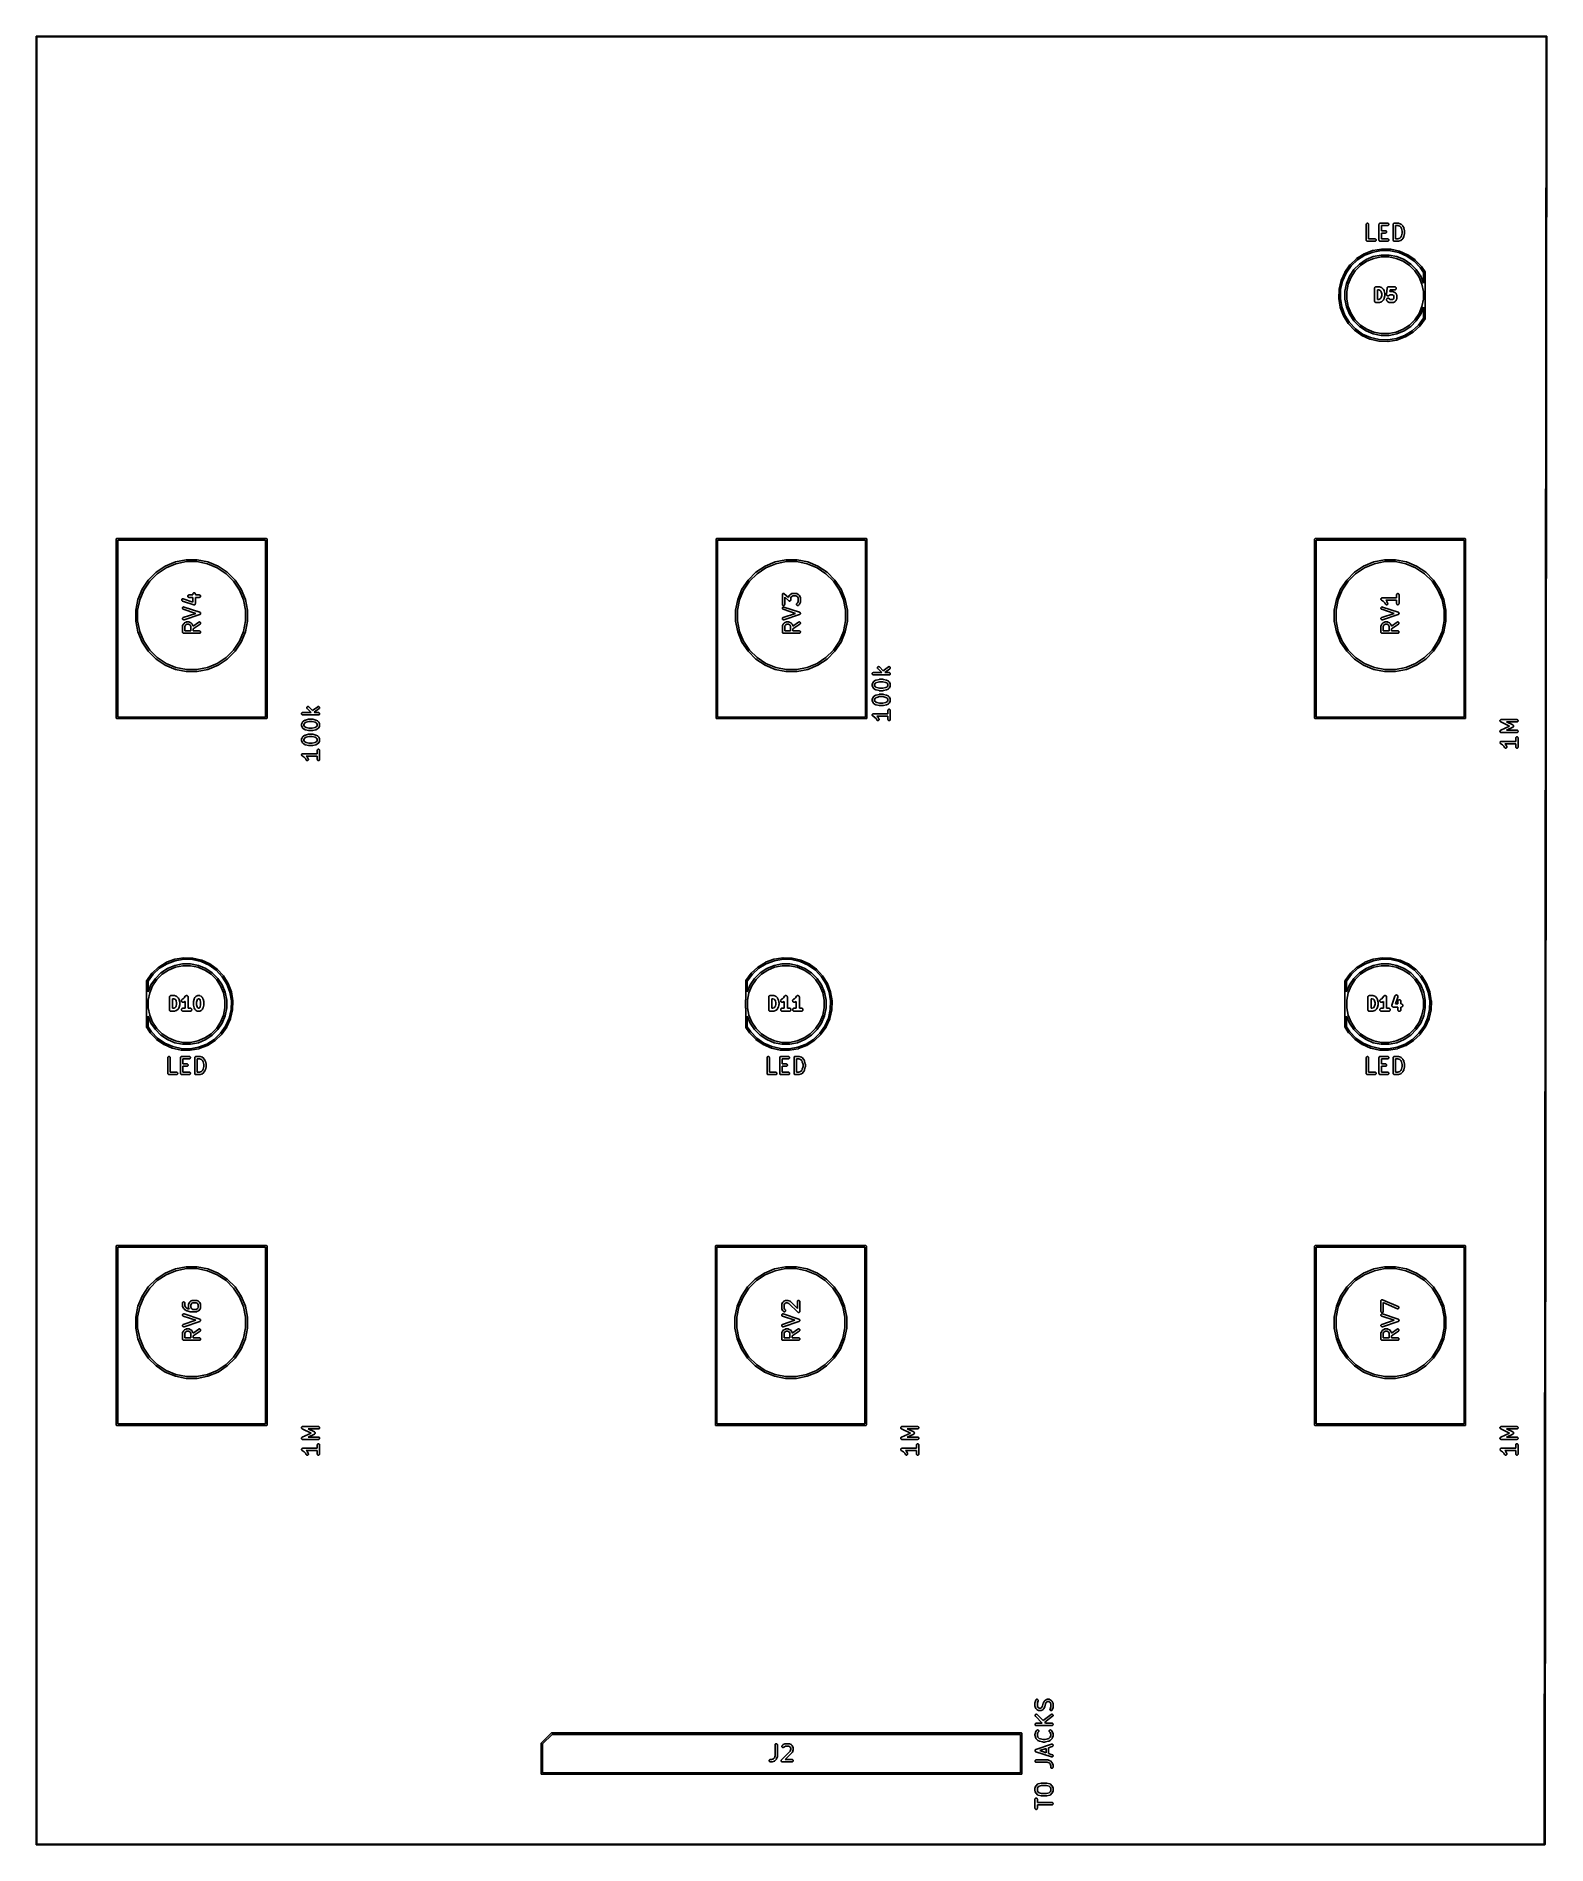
# Model space of a CAD drawing. Extents: x 20 to 116, y -135 to -20.
import ezdxf

# ---------------------------------------------------------------- set-up
doc = ezdxf.new("R2010")
doc.units = 0
doc.layers.add('BLACK', color=7, linetype='CONTINUOUS')

msp = doc.modelspace()

# ---------------------------------------------------------------- linework, layer by layer
at = {"layer": 'BLACK', "linetype": 'CONTINUOUS'}
for p, q in [((19.9749, -20), (19.9754, -19.9951)), ((19.975, -20.0012), (19.9749, -20)), ((19.975, -134.999), (19.975, -20.0012)), ((19.9754, -19.9951), (19.9768, -19.9904)), ((19.9768, -19.9904), (19.9791, -19.986)), ((19.9791, -19.986), (19.9822, -19.9822)), ((19.9822, -19.9822), (19.986, -19.9791)), ((19.986, -19.9791), (19.9904, -19.9768)), ((19.9904, -19.9768), (19.9951, -19.9754)), ((19.9951, -19.9754), (19.9988, -19.975)), ((19.9988, -19.975), (20, -19.9749)), ((20, -19.9749), (20.0012, -19.975)), ((20.0012, -19.975), (115.999, -19.975)), ((20.025, -20.025), (20.025, -134.975)), ((115.975, -20.025), (20.025, -20.025)), ((115.86, -134.975), (115.975, -20.025)), ((116.025, -20.0012), (115.91, -134.999)), ((115.999, -19.975), (116, -19.9749)), ((116, -19.9749), (116.001, -19.975)), ((116.001, -19.975), (116.005, -19.9754)), ((116.005, -19.9754), (116.005, -19.9754)), ((116.005, -19.9754), (116.005, -19.9754)), ((116.005, -19.9754), (116.006, -19.9757)), ((116.006, -19.9757), (116.01, -19.9768)), ((116.01, -19.9768), (116.01, -19.9768)), ((116.01, -19.9768), (116.01, -19.9768)), ((116.01, -19.9768), (116.011, -19.9773)), ((116.011, -19.9773), (116.014, -19.9791)), ((116.014, -19.9791), (116.014, -19.9791)), ((116.014, -19.9791), (116.014, -19.9791)), ((116.014, -19.9791), (116.015, -19.9798)), ((116.015, -19.9798), (116.018, -19.9822)), ((116.018, -19.9822), (116.018, -19.9823)), ((116.018, -19.9823), (116.018, -19.9823)), ((116.018, -19.9823), (116.018, -19.9831)), ((116.018, -19.9831), (116.021, -19.986)), ((116.021, -19.986), (116.021, -19.9861)), ((116.021, -19.9861), (116.021, -19.9861)), ((116.021, -19.9861), (116.021, -19.9871)), ((116.021, -19.9871), (116.023, -19.9904)), ((116.023, -19.9904), (116.023, -19.9904)), ((116.023, -19.9904), (116.023, -19.9904)), ((116.023, -19.9904), (116.024, -19.9919)), ((116.024, -19.9919), (116.025, -19.9951)), ((116.025, -19.9951), (116.025, -19.9951)), ((116.025, -19.9951), (116.025, -19.9951)), ((116.025, -19.9951), (116.025, -19.9969)), ((116.025, -19.9969), (116.025, -20)), ((116.025, -20), (116.025, -20.0012)), ((104.546, -31.9463), (104.548, -31.9318)), ((104.546, -31.9474), (104.546, -31.9463)), ((104.546, -32.9474), (104.546, -31.9474)), ((104.548, -31.9318), (104.552, -31.9178)), ((104.552, -31.9178), (104.559, -31.905)), ((104.559, -31.905), (104.568, -31.8938)), ((104.568, -31.8938), (104.58, -31.8846)), ((104.58, -31.8846), (104.593, -31.8778)), ((104.593, -31.8778), (104.607, -31.8737)), ((104.607, -31.8737), (104.621, -31.8724)), ((104.621, -31.8724), (104.636, -31.8739)), ((104.636, -31.8739), (104.65, -31.8782)), ((104.65, -31.8782), (104.663, -31.8852)), ((104.663, -31.8852), (104.674, -31.8945)), ((104.674, -31.8945), (104.683, -31.9059)), ((104.683, -31.9059), (104.69, -31.9188)), ((104.69, -31.9188), (104.695, -31.9328)), ((104.695, -31.9328), (104.696, -31.9474)), ((104.696, -31.9474), (104.696, -32.8724)), ((105.355, -31.9463), (105.356, -31.9393)), ((105.355, -31.9468), (105.355, -31.9463)), ((105.355, -31.9469), (105.355, -31.9468)), ((105.355, -31.9474), (105.355, -31.9469)), ((105.355, -31.9469), (105.355, -31.9469)), ((105.355, -32.9474), (105.355, -31.9474)), ((105.356, -31.9393), (105.357, -31.9323)), ((105.357, -31.9318), (105.359, -31.9251)), ((105.357, -31.932), (105.357, -31.9318)), ((105.357, -31.9323), (105.357, -31.932)), ((105.359, -31.9251), (105.361, -31.9183)), ((105.361, -31.9181), (105.362, -31.9178)), ((105.361, -31.9183), (105.361, -31.9181)), ((105.362, -31.9178), (105.365, -31.9116)), ((105.365, -31.9116), (105.368, -31.9054)), ((105.368, -31.9052), (105.369, -31.905)), ((105.368, -31.9054), (105.368, -31.9052)), ((105.369, -31.905), (105.373, -31.8996)), ((105.373, -31.8996), (105.378, -31.8942)), ((105.378, -31.8938), (105.383, -31.8894)), ((105.378, -31.894), (105.378, -31.8938)), ((105.378, -31.8942), (105.378, -31.894)), ((105.383, -31.8894), (105.389, -31.8849)), ((105.389, -31.8846), (105.396, -31.8814)), ((105.389, -31.8848), (105.389, -31.8846)), ((105.389, -31.8849), (105.389, -31.8848)), ((105.396, -31.8814), (105.402, -31.878)), ((105.402, -31.8778), (105.409, -31.8758)), ((105.402, -31.878), (105.402, -31.8778)), ((105.402, -31.878), (105.402, -31.878)), ((105.409, -31.8758), (105.416, -31.8738)), ((105.416, -31.8737), (105.423, -31.8731)), ((105.416, -31.8738), (105.416, -31.8737)), ((105.416, -31.8738), (105.416, -31.8738)), ((105.423, -31.8731), (105.43, -31.8724)), ((105.43, -31.8724), (105.907, -31.8724)), ((105.907, -32.0224), (105.505, -32.0224)), ((105.505, -32.0224), (105.505, -32.3486)), ((105.907, -31.8724), (105.908, -31.8724)), ((105.921, -32.021), (105.907, -32.0224)), ((105.908, -31.8724), (105.922, -31.874)), ((105.935, -32.0167), (105.921, -32.021)), ((105.922, -31.874), (105.936, -31.8784)), ((105.948, -32.0098), (105.935, -32.0167)), ((105.936, -31.8784), (105.949, -31.8855)), ((105.96, -32.0006), (105.948, -32.0098)), ((105.949, -31.8855), (105.96, -31.8949)), ((105.96, -31.8949), (105.969, -31.9063)), ((105.969, -31.9893), (105.96, -32.0006)), ((105.969, -31.9063), (105.976, -31.9193)), ((105.976, -31.9764), (105.969, -31.9893)), ((105.976, -31.9193), (105.98, -31.9333)), ((105.98, -31.9625), (105.976, -31.9764)), ((105.98, -31.9333), (105.982, -31.9479)), ((105.982, -31.9479), (105.98, -31.9625)), ((106.26, -31.9463), (106.261, -31.9393)), ((106.26, -31.9468), (106.26, -31.9463)), ((106.26, -31.9469), (106.26, -31.9468)), ((106.26, -31.9474), (106.26, -31.9469)), ((106.26, -31.9469), (106.26, -31.9469)), ((106.26, -32.9474), (106.26, -31.9474)), ((106.261, -31.9393), (106.262, -31.9323)), ((106.262, -31.9318), (106.264, -31.9251)), ((106.262, -31.932), (106.262, -31.9318)), ((106.262, -31.9323), (106.262, -31.932)), ((106.264, -31.9251), (106.266, -31.9183)), ((106.266, -31.9178), (106.27, -31.9116)), ((106.266, -31.9181), (106.266, -31.9178)), ((106.266, -31.9183), (106.266, -31.9181)), ((106.27, -31.9116), (106.273, -31.9054)), ((106.273, -31.905), (106.278, -31.8996)), ((106.273, -31.9052), (106.273, -31.905)), ((106.273, -31.9054), (106.273, -31.9052)), ((106.278, -31.8996), (106.282, -31.8942)), ((106.282, -31.8942), (106.283, -31.894)), ((106.283, -31.8938), (106.288, -31.8894)), ((106.283, -31.894), (106.283, -31.8938)), ((106.288, -31.8894), (106.294, -31.8849)), ((106.294, -31.8846), (106.3, -31.8814)), ((106.294, -31.8848), (106.294, -31.8846)), ((106.294, -31.8849), (106.294, -31.8848)), ((106.3, -31.8814), (106.307, -31.878)), ((106.307, -31.8778), (106.314, -31.8758)), ((106.307, -31.878), (106.307, -31.8778)), ((106.307, -31.878), (106.307, -31.878)), ((106.314, -31.8758), (106.321, -31.8738)), ((106.321, -31.8737), (106.328, -31.8731)), ((106.321, -31.8738), (106.321, -31.8737)), ((106.321, -31.8738), (106.321, -31.8738)), ((106.328, -31.8731), (106.335, -31.8724)), ((106.335, -31.8724), (106.573, -31.8724)), ((106.41, -32.0224), (106.41, -32.8724)), ((106.561, -32.0224), (106.41, -32.0224)), ((106.676, -32.0606), (106.561, -32.0224)), ((106.573, -31.8724), (106.574, -31.8724)), ((106.574, -31.8724), (106.579, -31.8729)), ((106.579, -31.8729), (106.583, -31.873)), ((106.583, -31.873), (106.586, -31.8737)), ((106.586, -31.8737), (106.589, -31.874)), ((106.589, -31.874), (106.593, -31.8753)), ((106.593, -31.8753), (106.597, -31.8762)), ((106.597, -31.8762), (106.74, -31.9238)), ((106.75, -32.1347), (106.676, -32.0606)), ((106.74, -31.9238), (106.741, -31.9242)), ((106.741, -31.9242), (106.743, -31.9251)), ((106.743, -31.9251), (106.745, -31.9258)), ((106.745, -31.9258), (106.75, -31.9282)), ((106.75, -31.9282), (106.754, -31.9303)), ((106.788, -32.2117), (106.75, -32.1347)), ((106.754, -31.9303), (106.756, -31.9316)), ((106.756, -31.9316), (106.758, -31.9327)), ((106.758, -31.9327), (106.762, -31.9359)), ((106.762, -31.9359), (106.766, -31.9389)), ((106.766, -31.9389), (106.768, -31.9406)), ((106.768, -31.9406), (106.769, -31.942)), ((106.769, -31.942), (106.864, -32.0372)), ((106.832, -32.3852), (106.788, -32.2117)), ((106.864, -32.0372), (106.865, -32.0379)), ((106.865, -32.0379), (106.868, -32.0412)), ((106.868, -32.0412), (106.871, -32.0443)), ((106.871, -32.0443), (106.872, -32.047)), ((106.872, -32.047), (106.874, -32.0494)), ((106.874, -32.0494), (106.876, -32.0531)), ((106.876, -32.0531), (106.879, -32.0567)), ((106.879, -32.0567), (106.926, -32.1519)), ((106.926, -32.1519), (106.927, -32.1529)), ((106.927, -32.1529), (106.927, -32.1532)), ((106.927, -32.1532), (106.927, -32.1535)), ((106.927, -32.1535), (106.929, -32.1601)), ((106.929, -32.1601), (106.932, -32.1666)), ((106.932, -32.1666), (106.932, -32.167)), ((106.932, -32.167), (106.932, -32.1673)), ((106.932, -32.1673), (106.979, -32.3578)), ((104.547, -32.9544), (104.546, -32.9474)), ((104.547, -32.9614), (104.547, -32.9544)), ((104.547, -32.9617), (104.547, -32.9614)), ((104.547, -32.9619), (104.547, -32.9617)), ((104.549, -32.9687), (104.547, -32.9619)), ((104.551, -32.9755), (104.549, -32.9687)), ((104.552, -32.9757), (104.551, -32.9755)), ((104.552, -32.976), (104.552, -32.9757)), ((104.555, -32.9822), (104.552, -32.976)), ((104.558, -32.9884), (104.555, -32.9822)), ((104.558, -32.9887), (104.558, -32.9884)), ((104.558, -32.9889), (104.558, -32.9887)), ((104.563, -32.9944), (104.558, -32.9889)), ((104.567, -32.9999), (104.563, -32.9944)), ((104.568, -33), (104.567, -32.9999)), ((104.568, -33.0002), (104.568, -33)), ((104.573, -33.0047), (104.568, -33.0002)), ((104.579, -33.0093), (104.573, -33.0047)), ((104.579, -33.0094), (104.579, -33.0093)), ((104.579, -33.0096), (104.579, -33.0094)), ((104.585, -33.0129), (104.579, -33.0096)), ((104.591, -33.0163), (104.585, -33.0129)), ((104.592, -33.0164), (104.591, -33.0163)), ((104.592, -33.0165), (104.592, -33.0164)), ((104.599, -33.0186), (104.592, -33.0165)), ((104.605, -33.0207), (104.599, -33.0186)), ((104.606, -33.0208), (104.605, -33.0207)), ((104.613, -33.0216), (104.606, -33.0208)), ((104.606, -33.0208), (104.606, -33.0208)), ((104.62, -33.0224), (104.613, -33.0216)), ((104.621, -33.0224), (104.62, -33.0224)), ((104.62, -33.0224), (104.62, -33.0224)), ((104.62, -33.0224), (104.62, -33.0224)), ((104.62, -33.0224), (104.62, -33.0224)), ((105.097, -33.0224), (104.621, -33.0224)), ((104.696, -32.8724), (105.097, -32.8724)), ((105.097, -32.8724), (105.098, -32.8724)), ((105.112, -33.021), (105.097, -33.0224)), ((105.098, -32.8724), (105.113, -32.874)), ((105.126, -33.0167), (105.112, -33.021)), ((105.113, -32.874), (105.127, -32.8784)), ((105.139, -33.0098), (105.126, -33.0167)), ((105.127, -32.8784), (105.14, -32.8855)), ((105.15, -33.0006), (105.139, -33.0098)), ((105.14, -32.8855), (105.151, -32.8949)), ((105.159, -32.9893), (105.15, -33.0006)), ((105.151, -32.8949), (105.16, -32.9063)), ((105.166, -32.9764), (105.159, -32.9893)), ((105.16, -32.9063), (105.167, -32.9193)), ((105.171, -32.9625), (105.166, -32.9764)), ((105.167, -32.9193), (105.171, -32.9333)), ((105.171, -32.9333), (105.172, -32.9479)), ((105.172, -32.9479), (105.171, -32.9625)), ((105.356, -32.9544), (105.355, -32.9474)), ((105.357, -32.9614), (105.356, -32.9544)), ((105.357, -32.9617), (105.357, -32.9614)), ((105.357, -32.9619), (105.357, -32.9617)), ((105.359, -32.9687), (105.357, -32.9619)), ((105.361, -32.9755), (105.359, -32.9687)), ((105.361, -32.9757), (105.361, -32.9755)), ((105.361, -32.976), (105.361, -32.9757)), ((105.364, -32.9822), (105.361, -32.976)), ((105.368, -32.9884), (105.364, -32.9822)), ((105.368, -32.9887), (105.368, -32.9884)), ((105.368, -32.9889), (105.368, -32.9887)), ((105.372, -32.9944), (105.368, -32.9889)), ((105.377, -32.9999), (105.372, -32.9944)), ((105.377, -33), (105.377, -32.9999)), ((105.377, -33.0002), (105.377, -33)), ((105.383, -33.0047), (105.377, -33.0002)), ((105.388, -33.0093), (105.383, -33.0047)), ((105.388, -33.0094), (105.388, -33.0093)), ((105.389, -33.0096), (105.388, -33.0094)), ((105.395, -33.0129), (105.389, -33.0096)), ((105.401, -33.0163), (105.395, -33.0129)), ((105.401, -33.0164), (105.401, -33.0163)), ((105.401, -33.0165), (105.401, -33.0164)), ((105.408, -33.0186), (105.401, -33.0165)), ((105.415, -33.0207), (105.408, -33.0186)), ((105.415, -33.0208), (105.415, -33.0207)), ((105.422, -33.0216), (105.415, -33.0208)), ((105.415, -33.0208), (105.415, -33.0208)), ((105.429, -33.0224), (105.422, -33.0216)), ((105.43, -33.0224), (105.429, -33.0224)), ((105.907, -33.0224), (105.43, -33.0224)), ((105.43, -33.0224), (105.43, -33.0224)), ((105.43, -33.0224), (105.43, -33.0224)), ((105.43, -33.0224), (105.43, -33.0224)), ((105.505, -32.3486), (105.764, -32.3486)), ((105.764, -32.4986), (105.505, -32.4986)), ((105.505, -32.4986), (105.505, -32.8724)), ((105.505, -32.8724), (105.907, -32.8724)), ((105.764, -32.3486), (105.765, -32.3486)), ((105.778, -32.4971), (105.764, -32.4986)), ((105.765, -32.3486), (105.779, -32.3502)), ((105.792, -32.4929), (105.778, -32.4971)), ((105.779, -32.3502), (105.793, -32.3546)), ((105.805, -32.486), (105.792, -32.4929)), ((105.793, -32.3546), (105.806, -32.3617)), ((105.817, -32.4768), (105.805, -32.486)), ((105.806, -32.3617), (105.817, -32.3711)), ((105.817, -32.3711), (105.827, -32.3825)), ((105.826, -32.4655), (105.817, -32.4768)), ((105.833, -32.4526), (105.826, -32.4655)), ((105.827, -32.3825), (105.833, -32.3955)), ((105.833, -32.3955), (105.837, -32.4095)), ((105.837, -32.4387), (105.833, -32.4526)), ((105.837, -32.4095), (105.839, -32.4241)), ((105.839, -32.4241), (105.837, -32.4387)), ((105.907, -32.8724), (105.908, -32.8724)), ((105.921, -33.021), (105.907, -33.0224)), ((105.908, -32.8724), (105.922, -32.874)), ((105.935, -33.0167), (105.921, -33.021)), ((105.922, -32.874), (105.936, -32.8784)), ((105.948, -33.0098), (105.935, -33.0167)), ((105.936, -32.8784), (105.949, -32.8855)), ((105.96, -33.0006), (105.948, -33.0098)), ((105.949, -32.8855), (105.96, -32.8949)), ((105.96, -32.8949), (105.969, -32.9063)), ((105.969, -32.9893), (105.96, -33.0006)), ((105.969, -32.9063), (105.976, -32.9193)), ((105.976, -32.9764), (105.969, -32.9893)), ((105.976, -32.9193), (105.98, -32.9333)), ((105.98, -32.9625), (105.976, -32.9764)), ((105.98, -32.9333), (105.982, -32.9479)), ((105.982, -32.9479), (105.98, -32.9625)), ((106.261, -32.9544), (106.26, -32.9474)), ((106.262, -32.9614), (106.261, -32.9544)), ((106.262, -32.9617), (106.262, -32.9614)), ((106.262, -32.9619), (106.262, -32.9617)), ((106.264, -32.9687), (106.262, -32.9619)), ((106.266, -32.9755), (106.264, -32.9687)), ((106.266, -32.9757), (106.266, -32.9755)), ((106.266, -32.976), (106.266, -32.9757)), ((106.269, -32.9822), (106.266, -32.976)), ((106.272, -32.9884), (106.269, -32.9822)), ((106.273, -32.9887), (106.272, -32.9884)), ((106.273, -32.9889), (106.273, -32.9887)), ((106.277, -32.9944), (106.273, -32.9889)), ((106.282, -32.9999), (106.277, -32.9944)), ((106.282, -33), (106.282, -32.9999)), ((106.282, -33.0002), (106.282, -33)), ((106.287, -33.0047), (106.282, -33.0002)), ((106.293, -33.0093), (106.287, -33.0047)), ((106.293, -33.0094), (106.293, -33.0093)), ((106.293, -33.0096), (106.293, -33.0094)), ((106.299, -33.0129), (106.293, -33.0096)), ((106.306, -33.0163), (106.299, -33.0129)), ((106.306, -33.0164), (106.306, -33.0163)), ((106.306, -33.0165), (106.306, -33.0164)), ((106.313, -33.0186), (106.306, -33.0165)), ((106.32, -33.0207), (106.313, -33.0186)), ((106.32, -33.0208), (106.32, -33.0207)), ((106.327, -33.0216), (106.32, -33.0208)), ((106.32, -33.0208), (106.32, -33.0208)), ((106.334, -33.0224), (106.327, -33.0216)), ((106.335, -33.0224), (106.334, -33.0224)), ((106.573, -33.0224), (106.335, -33.0224)), ((106.335, -33.0224), (106.335, -33.0224)), ((106.335, -33.0224), (106.335, -33.0224)), ((106.335, -33.0224), (106.335, -33.0224)), ((106.41, -32.8724), (106.561, -32.8724)), ((106.561, -32.8724), (106.676, -32.8342)), ((106.578, -33.022), (106.573, -33.0224)), ((106.582, -33.0219), (106.578, -33.022)), ((106.585, -33.0213), (106.582, -33.0219)), ((106.588, -33.021), (106.585, -33.0213)), ((106.592, -33.0197), (106.588, -33.021)), ((106.596, -33.0189), (106.592, -33.0197)), ((106.597, -33.0185), (106.596, -33.0189)), ((106.74, -32.9709), (106.597, -33.0185)), ((106.676, -32.8342), (106.75, -32.7601)), ((106.742, -32.97), (106.74, -32.9709)), ((106.744, -32.9694), (106.742, -32.97)), ((106.749, -32.967), (106.744, -32.9694)), ((106.753, -32.965), (106.749, -32.967)), ((106.75, -32.7601), (106.788, -32.6831)), ((106.755, -32.9637), (106.753, -32.965)), ((106.757, -32.9627), (106.755, -32.9637)), ((106.761, -32.9595), (106.757, -32.9627)), ((106.765, -32.9565), (106.761, -32.9595)), ((106.767, -32.9549), (106.765, -32.9565)), ((106.768, -32.9535), (106.767, -32.9549)), ((106.769, -32.9528), (106.768, -32.9535)), ((106.864, -32.8576), (106.769, -32.9528)), ((106.788, -32.6831), (106.832, -32.5096)), ((106.832, -32.5096), (106.832, -32.3852)), ((106.867, -32.8543), (106.864, -32.8576)), ((106.87, -32.8513), (106.867, -32.8543)), ((106.872, -32.8487), (106.87, -32.8513)), ((106.874, -32.8462), (106.872, -32.8487)), ((106.876, -32.8425), (106.874, -32.8462)), ((106.878, -32.839), (106.876, -32.8425)), ((106.879, -32.8381), (106.878, -32.839)), ((106.926, -32.7428), (106.879, -32.8381)), ((106.929, -32.7357), (106.926, -32.7422)), ((106.926, -32.7422), (106.926, -32.7425)), ((106.926, -32.7425), (106.926, -32.7428)), ((106.931, -32.7292), (106.929, -32.7357)), ((106.932, -32.7285), (106.931, -32.7288)), ((106.931, -32.7288), (106.931, -32.7292)), ((106.979, -32.537), (106.932, -32.7275)), ((106.932, -32.7275), (106.932, -32.7285)), ((106.979, -32.3578), (106.98, -32.3588)), ((106.98, -32.5357), (106.979, -32.537)), ((106.98, -32.3588), (106.98, -32.3601)), ((106.98, -32.3601), (106.98, -32.3614)), ((106.98, -32.3614), (106.981, -32.3674)), ((106.981, -32.5285), (106.98, -32.5344)), ((106.98, -32.5344), (106.98, -32.5357)), ((106.981, -32.3674), (106.982, -32.3733)), ((106.982, -32.5225), (106.981, -32.5285)), ((106.982, -32.3733), (106.982, -32.3746)), ((106.982, -32.3746), (106.982, -32.376)), ((106.982, -32.376), (106.982, -32.5188)), ((106.982, -32.5188), (106.982, -32.5199)), ((106.982, -32.5199), (106.982, -32.5212)), ((106.982, -32.5212), (106.982, -32.5225)), ((103.512, -34.5219), (103.922, -34.132)), ((103.987, -34.2078), (103.584, -34.591)), ((103.753, -34.8246), (104.11, -34.4684)), ((103.922, -34.132), (103.923, -34.1315)), ((103.922, -34.132), (103.922, -34.132)), ((103.922, -34.132), (103.922, -34.132)), ((103.923, -34.1315), (103.926, -34.1288)), ((103.926, -34.1288), (103.93, -34.126)), ((103.93, -34.126), (104.408, -33.8231)), ((104.457, -33.9102), (103.987, -34.2078)), ((104.11, -34.4684), (104.529, -34.1885)), ((104.585, -34.2943), (104.186, -34.5611)), ((104.408, -33.8231), (104.409, -33.8227)), ((104.408, -33.8231), (104.408, -33.8231)), ((104.408, -33.8231), (104.408, -33.8231)), ((104.409, -33.8227), (104.413, -33.8208)), ((104.413, -33.8208), (104.417, -33.8187)), ((104.417, -33.8187), (104.945, -33.6145)), ((104.976, -33.7095), (104.457, -33.9102)), ((104.529, -34.1885), (104.994, -33.9957)), ((105.029, -34.1105), (104.585, -34.2943)), ((104.945, -33.6143), (104.95, -33.6131)), ((104.945, -33.6145), (104.945, -33.6143)), ((104.945, -33.6145), (104.945, -33.6145)), ((104.945, -33.6145), (104.945, -33.6145)), ((104.95, -33.6131), (104.954, -33.6119)), ((104.954, -33.6119), (105.511, -33.5141)), ((105.524, -33.6134), (104.976, -33.7095)), ((104.994, -33.9957), (105.488, -33.8974)), ((105.5, -34.0168), (105.029, -34.1105)), ((105.488, -33.8974), (105.992, -33.8974)), ((105.98, -34.0168), (105.5, -34.0168)), ((105.511, -33.5141), (105.512, -33.514)), ((105.512, -33.514), (105.517, -33.5137)), ((105.517, -33.5137), (105.521, -33.5134)), ((105.521, -33.5134), (106.087, -33.5257)), ((106.08, -33.6256), (105.524, -33.6134)), ((106.451, -34.1105), (105.98, -34.0168)), ((105.992, -33.8974), (106.486, -33.9957)), ((106.623, -33.7455), (106.08, -33.6256)), ((106.087, -33.5257), (106.088, -33.5257)), ((106.088, -33.5257), (106.092, -33.5263)), ((106.092, -33.5263), (106.097, -33.5269)), ((106.097, -33.5269), (106.649, -33.6489)), ((106.895, -34.2943), (106.451, -34.1105)), ((106.486, -33.9957), (106.951, -34.1885)), ((107.132, -33.9686), (106.623, -33.7455)), ((106.649, -33.6489), (106.649, -33.6489)), ((106.649, -33.6489), (106.649, -33.6489)), ((106.649, -33.6489), (106.65, -33.6491)), ((106.65, -33.6491), (106.654, -33.6505)), ((106.654, -33.6505), (106.659, -33.6519)), ((106.659, -33.6519), (107.177, -33.879)), ((107.294, -34.5611), (106.895, -34.2943)), ((106.951, -34.1885), (107.37, -34.4684)), ((107.589, -34.2864), (107.132, -33.9686)), ((107.177, -33.879), (107.178, -33.8793)), ((107.178, -33.8793), (107.182, -33.8815)), ((107.182, -33.8815), (107.186, -33.8837)), ((107.186, -33.8837), (107.65, -34.2072)), ((107.37, -34.4684), (107.727, -34.8246)), ((107.975, -34.6874), (107.589, -34.2864)), ((107.65, -34.2072), (107.65, -34.2072)), ((107.65, -34.2072), (107.65, -34.2072)), ((107.65, -34.2072), (107.651, -34.2076)), ((107.651, -34.2076), (107.654, -34.2105)), ((107.654, -34.2105), (107.657, -34.2135)), ((107.657, -34.2135), (108.05, -34.621)), ((102.814, -36.0779), (102.94, -35.5261)), ((103.037, -35.5531), (102.913, -36.0953)), ((102.94, -35.5254), (102.942, -35.5211)), ((102.94, -35.5261), (102.94, -35.5254)), ((102.942, -35.5211), (102.943, -35.5168)), ((102.943, -35.5168), (103.174, -35)), ((103.263, -35.0452), (103.037, -35.5531)), ((103.174, -34.9993), (103.177, -34.9955)), ((103.174, -35), (103.174, -34.9993)), ((103.177, -34.9955), (103.179, -34.9915)), ((103.179, -34.9915), (103.506, -34.5293)), ((103.584, -34.591), (103.263, -35.0452)), ((103.281, -35.709), (103.473, -35.2435)), ((103.579, -35.3001), (103.395, -35.7438)), ((103.473, -35.2435), (103.753, -34.8246)), ((103.506, -34.5287), (103.509, -34.5253)), ((103.506, -34.5293), (103.506, -34.5287)), ((103.509, -34.5253), (103.512, -34.5219)), ((103.846, -34.9007), (103.579, -35.3001)), ((104.186, -34.5611), (103.846, -34.9007)), ((107.634, -34.9007), (107.294, -34.5611)), ((107.901, -35.3001), (107.634, -34.9007)), ((107.727, -34.8246), (108.007, -35.2435)), ((108.085, -35.7438), (107.901, -35.3001)), ((108.19, -35.0008), (107.975, -34.6874)), ((108.007, -35.2435), (108.19, -35.6864)), ((108.05, -34.621), (108.051, -34.6215)), ((108.051, -34.6215), (108.053, -34.6245)), ((108.053, -34.6245), (108.056, -34.6274)), ((108.056, -34.6274), (108.28, -34.9553)), ((108.19, -35.6864), (108.19, -35.0008)), ((108.28, -34.9553), (108.282, -34.9574)), ((108.282, -34.9574), (108.286, -34.9661)), ((108.286, -34.9661), (108.289, -34.9755)), ((108.289, -34.9755), (108.29, -34.9829)), ((108.29, -34.9829), (108.29, -34.9852)), ((108.29, -34.9852), (108.29, -34.9853)), ((108.29, -34.9853), (108.29, -34.9855)), ((108.29, -34.9855), (108.29, -36.1648)), ((102.797, -36.6533), (102.813, -36.0876)), ((102.797, -36.6578), (102.797, -36.6533)), ((102.797, -36.6624), (102.797, -36.6578)), ((102.798, -36.663), (102.797, -36.6624)), ((102.891, -37.2212), (102.798, -36.663)), ((102.813, -36.0869), (102.814, -36.0824)), ((102.813, -36.0876), (102.813, -36.0869)), ((102.813, -36.0876), (102.813, -36.0876)), ((102.813, -36.0876), (102.813, -36.0876)), ((102.814, -36.0824), (102.814, -36.0779)), ((102.913, -36.0953), (102.897, -36.6513)), ((102.897, -36.6513), (102.989, -37.1998)), ((103.182, -36.2031), (103.281, -35.709)), ((103.182, -36.7069), (103.182, -36.2031)), ((103.281, -37.201), (103.182, -36.7069)), ((103.395, -35.7438), (103.302, -36.2149)), ((103.302, -36.2149), (103.302, -36.6951)), ((103.302, -36.6951), (103.395, -37.1662)), ((105.07, -36.0155), (105.071, -36.0062)), ((105.07, -36.0162), (105.07, -36.0155)), ((105.07, -36.0169), (105.07, -36.0162)), ((105.07, -36.0162), (105.07, -36.0162)), ((105.07, -36.0162), (105.07, -36.0162)), ((105.07, -36.8169), (105.07, -36.0169)), ((105.071, -36.0062), (105.072, -35.9968)), ((105.072, -35.9961), (105.075, -35.9871)), ((105.072, -35.9965), (105.072, -35.9961)), ((105.072, -35.9968), (105.072, -35.9965)), ((105.075, -35.9871), (105.077, -35.9782)), ((105.077, -35.9782), (105.078, -35.9778)), ((105.078, -35.9775), (105.082, -35.9693)), ((105.078, -35.9778), (105.078, -35.9775)), ((105.082, -35.9693), (105.087, -35.961)), ((105.087, -35.9604), (105.093, -35.9532)), ((105.087, -35.9607), (105.087, -35.9604)), ((105.087, -35.961), (105.087, -35.9607)), ((105.093, -35.9532), (105.099, -35.9459)), ((105.099, -35.9457), (105.1, -35.9455)), ((105.099, -35.9459), (105.099, -35.9457)), ((105.1, -35.9455), (105.107, -35.9396)), ((105.107, -35.9396), (105.114, -35.9336)), ((105.114, -35.9334), (105.115, -35.9332)), ((105.114, -35.9336), (105.114, -35.9334)), ((105.115, -35.9332), (105.123, -35.9289)), ((105.123, -35.9289), (105.131, -35.9244)), ((105.131, -35.9244), (105.132, -35.9243)), ((105.132, -35.9242), (105.141, -35.9215)), ((105.132, -35.9243), (105.132, -35.9242)), ((105.141, -35.9215), (105.15, -35.9188)), ((105.15, -35.9188), (105.151, -35.9187)), ((105.15, -35.9188), (105.15, -35.9188)), ((105.151, -35.9187), (105.16, -35.9178)), ((105.16, -35.9178), (105.17, -35.9169)), ((105.17, -35.9169), (105.36, -35.9169)), ((105.27, -36.1169), (105.27, -36.7169)), ((105.344, -36.1169), (105.27, -36.1169)), ((105.27, -36.7169), (105.344, -36.7169)), ((105.42, -36.1424), (105.344, -36.1169)), ((105.344, -36.7169), (105.42, -36.6914)), ((105.36, -35.9169), (105.361, -35.9169)), ((105.361, -35.9169), (105.367, -35.9175)), ((105.367, -35.9175), (105.373, -35.9177)), ((105.373, -35.9177), (105.377, -35.9186)), ((105.377, -35.9186), (105.381, -35.9191)), ((105.381, -35.9191), (105.386, -35.9208)), ((105.386, -35.9208), (105.392, -35.922)), ((105.392, -35.922), (105.506, -35.9601)), ((105.468, -36.1904), (105.42, -36.1424)), ((105.42, -36.6914), (105.468, -36.6434)), ((105.494, -36.2423), (105.468, -36.1904)), ((105.468, -36.6434), (105.494, -36.5915)), ((105.527, -36.3721), (105.494, -36.2423)), ((105.494, -36.5915), (105.527, -36.4617)), ((105.506, -35.9601), (105.507, -35.9606)), ((105.507, -35.9606), (105.51, -35.9618)), ((105.51, -35.9618), (105.513, -35.9627)), ((105.513, -35.9627), (105.519, -35.9659)), ((105.519, -35.9659), (105.525, -35.9688)), ((105.525, -35.9688), (105.527, -35.9705)), ((105.527, -35.9705), (105.53, -35.9719)), ((105.527, -36.4617), (105.527, -36.3721)), ((105.53, -35.9719), (105.535, -35.9762)), ((105.535, -35.9762), (105.541, -35.9803)), ((105.541, -35.9803), (105.543, -35.9824)), ((105.543, -35.9824), (105.545, -35.9843)), ((105.545, -35.9843), (105.621, -36.0605)), ((105.621, -36.7733), (105.545, -36.8495)), ((105.621, -36.0605), (105.622, -36.0615)), ((105.625, -36.769), (105.621, -36.7733)), ((105.622, -36.0615), (105.626, -36.0659)), ((105.629, -36.765), (105.625, -36.769)), ((105.626, -36.0659), (105.63, -36.0699)), ((105.631, -36.7615), (105.629, -36.765)), ((105.63, -36.0699), (105.632, -36.0735)), ((105.634, -36.7582), (105.631, -36.7615)), ((105.632, -36.0735), (105.634, -36.0767)), ((105.634, -36.0767), (105.637, -36.0817)), ((105.636, -36.7533), (105.634, -36.7582)), ((105.639, -36.7486), (105.636, -36.7533)), ((105.637, -36.0817), (105.64, -36.0865)), ((105.64, -36.7473), (105.639, -36.7486)), ((105.64, -36.0865), (105.678, -36.1627)), ((105.678, -36.6711), (105.64, -36.7473)), ((105.678, -36.1627), (105.679, -36.1639)), ((105.682, -36.6616), (105.678, -36.6703)), ((105.678, -36.6703), (105.678, -36.6707)), ((105.678, -36.6707), (105.678, -36.6711)), ((105.679, -36.1639), (105.679, -36.1643)), ((105.679, -36.1643), (105.679, -36.1647)), ((105.679, -36.1647), (105.682, -36.1735)), ((105.682, -36.1735), (105.685, -36.1822)), ((105.685, -36.6529), (105.682, -36.6616)), ((105.685, -36.1822), (105.685, -36.1827)), ((105.685, -36.1827), (105.686, -36.1831)), ((105.686, -36.6507), (105.685, -36.652)), ((105.685, -36.652), (105.685, -36.6525)), ((105.685, -36.6525), (105.685, -36.6529)), ((105.686, -36.1831), (105.724, -36.3355)), ((105.724, -36.4983), (105.686, -36.6507)), ((105.724, -36.3355), (105.724, -36.3369)), ((105.724, -36.3369), (105.724, -36.3386)), ((105.724, -36.3386), (105.725, -36.3403)), ((105.725, -36.4869), (105.724, -36.4948)), ((105.724, -36.4948), (105.724, -36.4965)), ((105.724, -36.4965), (105.724, -36.4983)), ((105.725, -36.3403), (105.726, -36.3483)), ((105.727, -36.479), (105.725, -36.4869)), ((105.726, -36.3483), (105.727, -36.3562)), ((105.727, -36.3562), (105.726, -36.358)), ((105.726, -36.358), (105.727, -36.3598)), ((105.727, -36.4754), (105.726, -36.4772)), ((105.726, -36.4772), (105.727, -36.479)), ((105.727, -36.3598), (105.727, -36.474)), ((105.727, -36.474), (105.727, -36.4754)), ((105.831, -36.3975), (105.832, -36.3927)), ((105.832, -36.4024), (105.831, -36.3975)), ((105.831, -36.7397), (105.834, -36.7203)), ((105.833, -36.7591), (105.831, -36.7397)), ((105.832, -36.3879), (105.87, -36.007)), ((105.832, -36.3927), (105.832, -36.3879)), ((105.832, -36.4074), (105.832, -36.4024)), ((105.833, -36.4122), (105.832, -36.4074)), ((105.833, -36.4169), (105.833, -36.4122)), ((105.835, -36.4217), (105.833, -36.4169)), ((105.839, -36.7779), (105.833, -36.7591)), ((105.834, -36.7203), (105.839, -36.7016)), ((105.836, -36.4266), (105.835, -36.4217)), ((105.837, -36.431), (105.836, -36.4266)), ((105.839, -36.4356), (105.837, -36.431)), ((105.841, -36.44), (105.839, -36.4356)), ((105.839, -36.7016), (105.849, -36.6845)), ((105.848, -36.7952), (105.839, -36.7779)), ((105.843, -36.4446), (105.841, -36.44)), ((105.846, -36.4486), (105.843, -36.4446)), ((105.848, -36.4529), (105.846, -36.4486)), ((105.851, -36.4568), (105.848, -36.4529)), ((105.86, -36.8104), (105.848, -36.7952)), ((105.849, -36.6845), (105.861, -36.6695)), ((105.854, -36.4609), (105.851, -36.4568)), ((105.857, -36.4643), (105.854, -36.4609)), ((105.86, -36.4681), (105.857, -36.4643)), ((105.864, -36.4713), (105.86, -36.4681)), ((105.861, -36.8114), (105.86, -36.8104)), ((105.861, -36.6695), (105.876, -36.6572)), ((105.899, -36.8495), (105.861, -36.8114)), ((105.868, -36.4748), (105.864, -36.4713)), ((105.872, -36.4775), (105.868, -36.4748)), ((105.87, -36.0056), (105.871, -36.0012)), ((105.87, -36.007), (105.87, -36.0056)), ((105.871, -36.0012), (105.872, -35.9968)), ((105.872, -35.9968), (105.873, -35.9917)), ((105.875, -36.4806), (105.872, -36.4775)), ((105.873, -35.9917), (105.874, -35.9865)), ((105.874, -35.9865), (105.876, -35.9824)), ((105.88, -36.4829), (105.875, -36.4806)), ((105.876, -35.9824), (105.877, -35.9782)), ((105.876, -36.6572), (105.894, -36.6481)), ((105.877, -35.9782), (105.88, -35.9735)), ((105.88, -35.9735), (105.882, -35.9686)), ((105.884, -36.4857), (105.88, -36.4829)), ((105.882, -35.9686), (105.885, -35.9649)), ((105.888, -36.4876), (105.884, -36.4857)), ((105.885, -35.9649), (105.887, -35.961)), ((105.887, -35.961), (105.89, -35.9569)), ((105.892, -36.4899), (105.888, -36.4876)), ((105.89, -35.9569), (105.893, -35.9525)), ((105.897, -36.4914), (105.892, -36.4899)), ((105.893, -35.9525), (105.896, -35.9494)), ((105.894, -36.6481), (105.912, -36.6426)), ((105.896, -35.9494), (105.899, -35.9459)), ((105.902, -36.4933), (105.897, -36.4914)), ((105.899, -35.9459), (105.903, -35.9426)), ((105.906, -36.4943), (105.902, -36.4933)), ((105.903, -35.9426), (105.907, -35.9388)), ((105.911, -36.4957), (105.906, -36.4943)), ((105.907, -35.9388), (105.911, -35.9364)), ((105.911, -35.9364), (105.914, -35.9336)), ((105.916, -36.4963), (105.911, -36.4957)), ((105.912, -36.6426), (105.932, -36.6407)), ((105.914, -35.9336), (105.919, -35.9311)), ((105.921, -36.4973), (105.916, -36.4963)), ((105.919, -35.9311), (105.923, -35.9282)), ((105.926, -36.4973), (105.921, -36.4973)), ((105.923, -35.9282), (105.927, -35.9265)), ((105.93, -36.4979), (105.926, -36.4973)), ((105.927, -35.9265), (105.931, -35.9244)), ((105.935, -36.4974), (105.93, -36.4979)), ((105.931, -35.9244), (105.937, -35.9229)), ((105.932, -36.6407), (105.951, -36.6427)), ((105.94, -36.4975), (105.935, -36.4974)), ((105.937, -35.9229), (105.941, -35.9209)), ((105.945, -36.4966), (105.94, -36.4975)), ((105.941, -35.9209), (105.946, -35.9201)), ((105.95, -36.4962), (105.945, -36.4966)), ((105.946, -35.9201), (105.95, -35.9188)), ((105.95, -35.9188), (105.955, -35.9183)), ((105.955, -36.4948), (105.95, -36.4962)), ((105.951, -36.6427), (105.97, -36.6484)), ((105.955, -35.9183), (105.961, -35.9173)), ((105.959, -36.4938), (105.955, -36.4948)), ((105.964, -36.492), (105.959, -36.4938)), ((105.961, -35.9173), (105.965, -35.9173)), ((105.969, -36.4907), (105.964, -36.492)), ((105.965, -35.9173), (105.97, -35.9169)), ((105.973, -36.4884), (105.969, -36.4907)), ((105.97, -35.9169), (106.35, -35.9169)), ((105.97, -36.6484), (105.987, -36.6576)), ((105.978, -36.4866), (105.973, -36.4884)), ((105.982, -36.4839), (105.978, -36.4866)), ((105.986, -36.4817), (105.982, -36.4839)), ((105.99, -36.4786), (105.986, -36.4817)), ((105.987, -36.6576), (106.002, -36.67)), ((105.994, -36.4759), (105.99, -36.4786)), ((105.997, -36.4725), (105.994, -36.4759)), ((106.001, -36.4695), (105.997, -36.4725)), ((106.002, -36.4686), (106.001, -36.4695)), ((106.029, -36.4419), (106.002, -36.4686)), ((106.002, -36.67), (106.029, -36.6966)), ((106.069, -36.4217), (106.029, -36.4419)), ((106.029, -36.6966), (106.069, -36.7169)), ((106.06, -36.1169), (106.05, -36.2217)), ((106.05, -36.2217), (106.236, -36.2217)), ((106.35, -36.1169), (106.06, -36.1169)), ((106.213, -36.4217), (106.069, -36.4217)), ((106.069, -36.7169), (106.213, -36.7169)), ((106.253, -36.4419), (106.213, -36.4217)), ((106.213, -36.7169), (106.253, -36.6966)), ((106.236, -36.2217), (106.238, -36.2217)), ((106.238, -36.2217), (106.241, -36.222)), ((106.241, -36.222), (106.243, -36.2219)), ((106.243, -36.2219), (106.25, -36.2231)), ((106.25, -36.2231), (106.257, -36.2239)), ((106.268, -36.4571), (106.253, -36.4419)), ((106.253, -36.6966), (106.268, -36.6815)), ((106.257, -36.2239), (106.26, -36.2247)), ((106.26, -36.2247), (106.263, -36.2252)), ((106.263, -36.2252), (106.269, -36.2277)), ((106.289, -36.4977), (106.268, -36.4571)), ((106.268, -36.6815), (106.289, -36.6409)), ((106.269, -36.2277), (106.276, -36.2298)), ((106.276, -36.2298), (106.278, -36.2312)), ((106.278, -36.2312), (106.281, -36.2322)), ((106.281, -36.2322), (106.357, -36.2703)), ((106.289, -36.6409), (106.289, -36.4977)), ((106.35, -35.9169), (106.352, -35.9169)), ((106.37, -36.115), (106.35, -36.1169)), ((106.352, -35.9169), (106.371, -35.9191)), ((106.357, -36.2703), (106.358, -36.271)), ((106.358, -36.271), (106.363, -36.274)), ((106.363, -36.274), (106.368, -36.2767)), ((106.368, -36.2767), (106.371, -36.2793)), ((106.389, -36.1094), (106.37, -36.115)), ((106.371, -35.9191), (106.39, -35.925)), ((106.371, -36.2793), (106.375, -36.2816)), ((106.375, -36.2816), (106.379, -36.2855)), ((106.379, -36.2855), (106.383, -36.289)), ((106.383, -36.289), (106.421, -36.3271)), ((106.421, -36.8114), (106.383, -36.8495)), ((106.406, -36.1002), (106.389, -36.1094)), ((106.39, -35.925), (106.407, -35.9344)), ((106.421, -36.0879), (106.406, -36.1002)), ((106.407, -35.9344), (106.422, -35.9469)), ((106.433, -36.0728), (106.421, -36.0879)), ((106.421, -36.3271), (106.422, -36.3281)), ((106.425, -36.8071), (106.421, -36.8114)), ((106.422, -35.9469), (106.434, -35.9621)), ((106.422, -36.3281), (106.426, -36.3325)), ((106.429, -36.8031), (106.425, -36.8071)), ((106.426, -36.3325), (106.43, -36.3366)), ((106.431, -36.7996), (106.429, -36.8031)), ((106.43, -36.3366), (106.432, -36.3401)), ((106.434, -36.7963), (106.431, -36.7996)), ((106.432, -36.3401), (106.434, -36.3434)), ((106.443, -36.0557), (106.433, -36.0728)), ((106.434, -35.9621), (106.443, -35.9794)), ((106.434, -36.3434), (106.437, -36.3484)), ((106.436, -36.7914), (106.434, -36.7963)), ((106.439, -36.7867), (106.436, -36.7914)), ((106.437, -36.3484), (106.44, -36.3531)), ((106.44, -36.7854), (106.439, -36.7867)), ((106.44, -36.3531), (106.478, -36.4293)), ((106.478, -36.7092), (106.44, -36.7854)), ((106.443, -35.9794), (106.449, -35.9982)), ((106.448, -36.037), (106.443, -36.0557)), ((106.45, -36.0176), (106.448, -36.037)), ((106.449, -35.9982), (106.45, -36.0176)), ((106.478, -36.4293), (106.479, -36.4306)), ((106.479, -36.7065), (106.478, -36.7092)), ((106.479, -36.4306), (106.48, -36.4333)), ((106.48, -36.7039), (106.479, -36.7065)), ((106.48, -36.4333), (106.481, -36.4359)), ((106.483, -36.6974), (106.48, -36.7039)), ((106.481, -36.4359), (106.483, -36.4425)), ((106.483, -36.4425), (106.485, -36.4489)), ((106.485, -36.691), (106.483, -36.6974)), ((106.485, -36.4489), (106.486, -36.4518)), ((106.486, -36.6853), (106.485, -36.6881)), ((106.485, -36.6881), (106.485, -36.691)), ((106.486, -36.4518), (106.487, -36.4546)), ((106.487, -36.6785), (106.486, -36.6853)), ((106.487, -36.4546), (106.487, -36.4614)), ((106.487, -36.4614), (106.488, -36.4682)), ((106.488, -36.6718), (106.487, -36.6785)), ((106.488, -36.4682), (106.488, -36.4711)), ((106.488, -36.4711), (106.489, -36.474)), ((106.489, -36.6659), (106.488, -36.6688)), ((106.488, -36.6688), (106.488, -36.6718)), ((106.489, -36.474), (106.489, -36.6645)), ((106.489, -36.6645), (106.489, -36.6659)), ((108.178, -36.2149), (108.085, -35.7438)), ((108.085, -37.1662), (108.178, -36.6951)), ((108.178, -36.6951), (108.178, -36.2149)), ((108.29, -36.1648), (108.298, -36.2031)), ((108.298, -36.7069), (108.29, -36.7452)), ((108.29, -36.7452), (108.29, -37.9271)), ((108.298, -36.2031), (108.298, -36.7069)), ((102.893, -37.2256), (102.891, -37.2212)), ((102.894, -37.23), (102.893, -37.2256)), ((102.894, -37.2306), (102.894, -37.23)), ((103.095, -37.7599), (102.894, -37.2306)), ((102.989, -37.1998), (103.186, -37.7199)), ((103.097, -37.7639), (103.095, -37.7599)), ((103.099, -37.768), (103.097, -37.7639)), ((103.099, -37.7686), (103.099, -37.768)), ((103.398, -38.2489), (103.099, -37.7686)), ((103.186, -37.7199), (103.481, -38.1918)), ((103.473, -37.6665), (103.281, -37.201)), ((103.395, -37.1662), (103.579, -37.6099)), ((103.753, -38.0854), (103.473, -37.6665)), ((103.579, -37.6099), (103.846, -38.0093)), ((105.07, -36.8263), (105.07, -36.8169)), ((105.071, -36.8356), (105.07, -36.8263)), ((105.071, -36.836), (105.071, -36.8356)), ((105.071, -36.8363), (105.071, -36.836)), ((105.074, -36.8454), (105.071, -36.8363)), ((105.077, -36.8544), (105.074, -36.8454)), ((105.077, -36.8547), (105.077, -36.8544)), ((105.077, -36.855), (105.077, -36.8547)), ((105.082, -36.8634), (105.077, -36.855)), ((105.086, -36.8717), (105.082, -36.8634)), ((105.086, -36.8719), (105.086, -36.8717)), ((105.086, -36.8722), (105.086, -36.8719)), ((105.092, -36.8796), (105.086, -36.8722)), ((105.098, -36.8869), (105.092, -36.8796)), ((105.098, -36.8871), (105.098, -36.8869)), ((105.099, -36.8874), (105.098, -36.8871)), ((105.106, -36.8934), (105.099, -36.8874)), ((105.113, -36.8994), (105.106, -36.8934)), ((105.113, -36.8996), (105.113, -36.8994)), ((105.114, -36.8998), (105.113, -36.8996)), ((105.122, -36.9043), (105.114, -36.8998)), ((105.13, -36.9088), (105.122, -36.9043)), ((105.13, -36.9089), (105.13, -36.9088)), ((105.131, -36.9091), (105.13, -36.9089)), ((105.14, -36.9119), (105.131, -36.9091)), ((105.149, -36.9147), (105.14, -36.9119)), ((105.149, -36.9148), (105.149, -36.9147)), ((105.149, -36.9149), (105.149, -36.9148)), ((105.159, -36.9159), (105.149, -36.9149)), ((105.168, -36.9169), (105.159, -36.9159)), ((105.169, -36.9169), (105.168, -36.9169)), ((105.17, -36.9169), (105.169, -36.9169)), ((105.169, -36.9169), (105.169, -36.9169)), ((105.169, -36.9169), (105.169, -36.9169)), ((105.36, -36.9169), (105.17, -36.9169)), ((105.366, -36.9164), (105.36, -36.9169)), ((105.371, -36.9163), (105.366, -36.9164)), ((105.375, -36.9154), (105.371, -36.9163)), ((105.379, -36.915), (105.375, -36.9154)), ((105.385, -36.9134), (105.379, -36.915)), ((105.39, -36.9122), (105.385, -36.9134)), ((105.392, -36.9118), (105.39, -36.9122)), ((105.506, -36.8737), (105.392, -36.9118)), ((105.509, -36.8725), (105.506, -36.8737)), ((105.511, -36.8717), (105.509, -36.8725)), ((105.517, -36.8685), (105.511, -36.8717)), ((105.524, -36.8657), (105.517, -36.8685)), ((105.526, -36.864), (105.524, -36.8657)), ((105.529, -36.8627), (105.526, -36.864)), ((105.534, -36.8584), (105.529, -36.8627)), ((105.54, -36.8545), (105.534, -36.8584)), ((105.542, -36.8523), (105.54, -36.8545)), ((105.544, -36.8505), (105.542, -36.8523)), ((105.545, -36.8495), (105.544, -36.8505)), ((105.903, -36.8531), (105.899, -36.8495)), ((105.907, -36.857), (105.903, -36.8531)), ((105.911, -36.8593), (105.907, -36.857)), ((105.914, -36.8619), (105.911, -36.8593)), ((105.919, -36.8646), (105.914, -36.8619)), ((105.924, -36.8676), (105.919, -36.8646)), ((105.925, -36.8683), (105.924, -36.8676)), ((106.001, -36.9063), (105.925, -36.8683)), ((106.004, -36.9074), (106.001, -36.9063)), ((106.006, -36.9088), (106.004, -36.9074)), ((106.013, -36.9109), (106.006, -36.9088)), ((106.019, -36.9133), (106.013, -36.9109)), ((106.022, -36.9138), (106.019, -36.9133)), ((106.025, -36.9147), (106.022, -36.9138)), ((106.032, -36.9155), (106.025, -36.9147)), ((106.038, -36.9166), (106.032, -36.9155)), ((106.041, -36.9166), (106.038, -36.9166)), ((106.044, -36.9169), (106.041, -36.9166)), ((106.046, -36.9169), (106.044, -36.9169)), ((106.236, -36.9169), (106.046, -36.9169)), ((106.239, -36.9166), (106.236, -36.9169)), ((106.242, -36.9167), (106.239, -36.9166)), ((106.249, -36.9157), (106.242, -36.9167)), ((106.256, -36.915), (106.249, -36.9157)), ((106.258, -36.9141), (106.256, -36.915)), ((106.261, -36.9137), (106.258, -36.9141)), ((106.268, -36.9113), (106.261, -36.9137)), ((106.274, -36.9094), (106.268, -36.9113)), ((106.277, -36.908), (106.274, -36.9094)), ((106.28, -36.907), (106.277, -36.908)), ((106.281, -36.9063), (106.28, -36.907)), ((106.357, -36.8683), (106.281, -36.9063)), ((106.362, -36.8653), (106.357, -36.8683)), ((106.367, -36.8627), (106.362, -36.8653)), ((106.37, -36.8601), (106.367, -36.8627)), ((106.374, -36.8579), (106.37, -36.8601)), ((106.378, -36.854), (106.374, -36.8579)), ((106.382, -36.8505), (106.378, -36.854)), ((106.383, -36.8495), (106.382, -36.8505)), ((107.634, -38.0093), (107.901, -37.6099)), ((108.007, -37.6665), (107.727, -38.0854)), ((107.869, -38.3489), (108.19, -37.9084)), ((107.901, -37.6099), (108.085, -37.1662)), ((108.28, -37.9553), (107.947, -38.4117)), ((108.19, -37.2236), (108.007, -37.6665)), ((108.19, -37.9084), (108.19, -37.2236)), ((108.282, -37.9526), (108.28, -37.9553)), ((108.286, -37.9439), (108.282, -37.9526)), ((108.289, -37.9345), (108.286, -37.9439)), ((108.29, -37.9271), (108.289, -37.9345)), ((103.401, -38.2525), (103.398, -38.2489)), ((103.404, -38.2561), (103.401, -38.2525)), ((103.404, -38.2566), (103.404, -38.2561)), ((103.791, -38.6695), (103.404, -38.2566)), ((103.404, -38.2566), (103.404, -38.2566)), ((103.404, -38.2566), (103.404, -38.2566)), ((103.481, -38.1918), (103.861, -38.5976)), ((104.11, -38.4416), (103.753, -38.0854)), ((103.795, -38.6725), (103.791, -38.6695)), ((103.798, -38.6755), (103.795, -38.6725)), ((103.799, -38.676), (103.798, -38.6755)), ((104.259, -39.0058), (103.799, -38.676)), ((103.846, -38.0093), (104.186, -38.3489)), ((103.861, -38.5976), (104.313, -38.9217)), ((104.529, -38.7215), (104.11, -38.4416)), ((104.186, -38.3489), (104.585, -38.6157)), ((104.263, -39.0081), (104.259, -39.0058)), ((104.266, -39.0104), (104.263, -39.0081)), ((104.267, -39.0107), (104.266, -39.0104)), ((104.782, -39.245), (104.267, -39.0107)), ((104.267, -39.0107), (104.267, -39.0107)), ((104.267, -39.0107), (104.267, -39.0107)), ((104.313, -38.9217), (104.819, -39.1519)), ((104.994, -38.9143), (104.529, -38.7215)), ((104.585, -38.6157), (105.029, -38.7995)), ((105.488, -39.0126), (104.994, -38.9143)), ((105.029, -38.7995), (105.5, -38.8932)), ((105.992, -39.0126), (105.488, -39.0126)), ((105.5, -38.8932), (105.98, -38.8932)), ((105.98, -38.8932), (106.451, -38.7995)), ((106.486, -38.9143), (105.992, -39.0126)), ((106.451, -38.7995), (106.895, -38.6157)), ((106.466, -39.2109), (106.987, -39.0174)), ((106.951, -38.7215), (106.486, -38.9143)), ((107.026, -39.1095), (106.496, -39.3063)), ((106.895, -38.6157), (107.294, -38.3489)), ((107.37, -38.4416), (106.951, -38.7215)), ((106.987, -39.0174), (107.461, -38.7264)), ((107.03, -39.1075), (107.026, -39.1095)), ((107.035, -39.1056), (107.03, -39.1075)), ((107.517, -38.8091), (107.035, -39.1052)), ((107.035, -39.1052), (107.035, -39.1052)), ((107.035, -39.1052), (107.035, -39.1052)), ((107.035, -39.1052), (107.035, -39.1056)), ((107.294, -38.3489), (107.634, -38.0093)), ((107.727, -38.0854), (107.37, -38.4416)), ((107.461, -38.7264), (107.869, -38.3489)), ((107.521, -38.8063), (107.517, -38.8091)), ((107.525, -38.8037), (107.521, -38.8063)), ((107.941, -38.419), (107.525, -38.8032)), ((107.525, -38.8032), (107.525, -38.8032)), ((107.525, -38.8032), (107.525, -38.8032)), ((107.525, -38.8032), (107.525, -38.8037)), ((107.944, -38.4156), (107.941, -38.419)), ((107.947, -38.4123), (107.944, -38.4156)), ((107.947, -38.4117), (107.947, -38.4123)), ((104.787, -39.2464), (104.782, -39.245)), ((104.791, -39.248), (104.787, -39.2464)), ((104.792, -39.2481), (104.791, -39.248)), ((105.342, -39.3779), (104.792, -39.2481)), ((104.819, -39.1519), (105.361, -39.2794)), ((105.347, -39.3785), (105.342, -39.3779)), ((105.351, -39.3791), (105.347, -39.3785)), ((105.352, -39.3792), (105.351, -39.3791)), ((105.918, -39.3994), (105.352, -39.3792)), ((105.361, -39.2794), (105.916, -39.2993)), ((105.916, -39.2993), (106.466, -39.2109)), ((105.922, -39.3991), (105.918, -39.3994)), ((105.927, -39.3989), (105.922, -39.3991)), ((105.928, -39.3988), (105.927, -39.3989)), ((106.486, -39.3088), (105.928, -39.3988)), ((106.491, -39.3076), (106.486, -39.3088)), ((106.495, -39.3066), (106.491, -39.3076)), ((106.496, -39.3063), (106.495, -39.3066)), ((106.496, -39.3063), (106.496, -39.3063)), ((106.496, -39.3063), (106.496, -39.3063)), ((25.0598, -51.985), (25.0607, -51.9752)), ((25.06, -51.9875), (25.0598, -51.985)), ((25.06, -63.3326), (25.06, -51.9875)), ((25.0607, -51.9752), (25.0636, -51.9658)), ((25.0636, -51.9658), (25.0682, -51.9571)), ((25.0682, -51.9571), (25.0745, -51.9495)), ((25.0745, -51.9495), (25.0821, -51.9432)), ((25.0821, -51.9432), (25.0908, -51.9386)), ((25.0908, -51.9386), (25.1002, -51.9357)), ((25.1002, -51.9357), (25.1076, -51.935)), ((25.1076, -51.935), (25.11, -51.9348)), ((25.11, -51.9348), (25.1124, -51.935)), ((25.1124, -51.935), (34.6076, -51.935)), ((25.16, -52.035), (25.16, -63.285)), ((34.56, -52.035), (25.16, -52.035)), ((34.56, -63.285), (34.56, -52.035)), ((34.6076, -51.935), (34.61, -51.9348)), ((34.61, -51.9348), (34.6124, -51.935)), ((34.6124, -51.935), (34.6198, -51.9357)), ((34.6198, -51.9357), (34.6292, -51.9386)), ((34.6292, -51.9386), (34.6379, -51.9432)), ((34.6379, -51.9432), (34.6455, -51.9495)), ((34.6455, -51.9495), (34.6518, -51.9571)), ((34.6518, -51.9571), (34.6564, -51.9658)), ((34.6564, -51.9658), (34.6593, -51.9752)), ((34.6593, -51.9752), (34.6602, -51.985)), ((34.6602, -51.985), (34.66, -51.9874)), ((34.66, -51.9874), (34.66, -63.3326)), ((63.1998, -51.985), (63.2007, -51.9752)), ((63.2, -51.9875), (63.1998, -51.985)), ((63.2, -63.3326), (63.2, -51.9875)), ((63.2007, -51.9752), (63.2036, -51.9658)), ((63.2036, -51.9658), (63.2082, -51.9571)), ((63.2082, -51.9571), (63.2145, -51.9495)), ((63.2145, -51.9495), (63.2221, -51.9432)), ((63.2221, -51.9432), (63.2308, -51.9386)), ((63.2308, -51.9386), (63.2402, -51.9357)), ((63.2402, -51.9357), (63.2476, -51.935)), ((63.2476, -51.935), (63.25, -51.9348)), ((63.25, -51.9348), (63.2524, -51.935)), ((63.2524, -51.935), (72.7476, -51.935)), ((63.3, -52.035), (63.3, -63.285)), ((72.7, -52.035), (63.3, -52.035)), ((72.7, -63.285), (72.7, -52.035)), ((72.7476, -51.935), (72.75, -51.9348)), ((72.75, -51.9348), (72.7524, -51.935)), ((72.7524, -51.935), (72.7598, -51.9357)), ((72.7598, -51.9357), (72.7692, -51.9386)), ((72.7692, -51.9386), (72.7779, -51.9432)), ((72.7779, -51.9432), (72.7855, -51.9495)), ((72.7855, -51.9495), (72.7918, -51.9571)), ((72.7918, -51.9571), (72.7964, -51.9658)), ((72.7964, -51.9658), (72.7993, -51.9752)), ((72.7993, -51.9752), (72.8002, -51.985)), ((72.8002, -51.985), (72.8, -51.9874)), ((72.8, -51.9874), (72.8, -63.3326)), ((101.26, -51.985), (101.261, -51.9752)), ((101.26, -51.9875), (101.26, -51.985)), ((101.26, -63.3326), (101.26, -51.9875)), ((101.261, -51.9752), (101.264, -51.9658)), ((101.264, -51.9658), (101.268, -51.9571)), ((101.268, -51.9571), (101.274, -51.9495)), ((101.274, -51.9495), (101.282, -51.9432)), ((101.282, -51.9432), (101.291, -51.9386)), ((101.291, -51.9386), (101.3, -51.9357)), ((101.3, -51.9357), (101.308, -51.935)), ((101.308, -51.935), (101.31, -51.9348)), ((101.31, -51.9348), (101.312, -51.935)), ((101.312, -51.935), (110.808, -51.935)), ((101.36, -52.035), (101.36, -63.285)), ((110.76, -52.035), (101.36, -52.035)), ((110.76, -63.285), (110.76, -52.035)), ((110.808, -51.935), (110.81, -51.9348)), ((110.81, -51.9348), (110.812, -51.935)), ((110.812, -51.935), (110.82, -51.9357)), ((110.82, -51.9357), (110.829, -51.9386)), ((110.829, -51.9386), (110.838, -51.9432)), ((110.838, -51.9432), (110.846, -51.9495)), ((110.846, -51.9495), (110.852, -51.9571)), ((110.852, -51.9571), (110.856, -51.9658)), ((110.856, -51.9658), (110.859, -51.9752)), ((110.859, -51.9752), (110.86, -51.985)), ((110.86, -51.985), (110.86, -51.9874)), ((110.86, -51.9874), (110.86, -63.3326)), ((27.5952, -54.0754), (28.1771, -53.6865)), ((28.2337, -53.7924), (27.6713, -54.1681)), ((28.1771, -53.6865), (28.8237, -53.4187)), ((28.8585, -53.5336), (28.2337, -53.7924)), ((28.8237, -53.4187), (29.5101, -53.2822)), ((29.5218, -53.4016), (28.8585, -53.5336)), ((29.5101, -53.2822), (30.2099, -53.2822)), ((30.1982, -53.4016), (29.5218, -53.4016)), ((30.8615, -53.5336), (30.1982, -53.4016)), ((30.2099, -53.2822), (30.8963, -53.4187)), ((31.4863, -53.7924), (30.8615, -53.5336)), ((30.8963, -53.4187), (31.5429, -53.6865)), ((32.0487, -54.1681), (31.4863, -53.7924)), ((31.5429, -53.6865), (32.1248, -54.0754)), ((65.7352, -54.0754), (66.3171, -53.6865)), ((66.3737, -53.7924), (65.8113, -54.1681)), ((66.3171, -53.6865), (66.9637, -53.4187)), ((66.9985, -53.5336), (66.3737, -53.7924)), ((66.9637, -53.4187), (67.6501, -53.2822)), ((67.6618, -53.4016), (66.9985, -53.5336)), ((67.6501, -53.2822), (68.3499, -53.2822)), ((68.3382, -53.4016), (67.6618, -53.4016)), ((69.0015, -53.5336), (68.3382, -53.4016)), ((68.3499, -53.2822), (69.0363, -53.4187)), ((69.6263, -53.7924), (69.0015, -53.5336)), ((69.0363, -53.4187), (69.6829, -53.6865)), ((70.1887, -54.1681), (69.6263, -53.7924)), ((69.6829, -53.6865), (70.2648, -54.0754)), ((103.795, -54.0754), (104.377, -53.6865)), ((104.434, -53.7924), (103.871, -54.1681)), ((104.377, -53.6865), (105.024, -53.4187)), ((105.059, -53.5336), (104.434, -53.7924)), ((105.024, -53.4187), (105.71, -53.2822)), ((105.722, -53.4016), (105.059, -53.5336)), ((105.71, -53.2822), (106.41, -53.2822)), ((106.398, -53.4016), (105.722, -53.4016)), ((107.061, -53.5336), (106.398, -53.4016)), ((106.41, -53.2822), (107.096, -53.4187)), ((107.686, -53.7924), (107.061, -53.5336)), ((107.096, -53.4187), (107.743, -53.6865)), ((108.249, -54.1681), (107.686, -53.7924)), ((107.743, -53.6865), (108.325, -54.0754)), ((26.4437, -55.7987), (26.7115, -55.1521)), ((26.8174, -55.2087), (26.5586, -55.8335)), ((26.7115, -55.1521), (27.1004, -54.5702)), ((27.1931, -54.6463), (26.8174, -55.2087)), ((27.1004, -54.5702), (27.5952, -54.0754)), ((27.6713, -54.1681), (27.1931, -54.6463)), ((32.5269, -54.6463), (32.0487, -54.1681)), ((32.1248, -54.0754), (32.6196, -54.5702)), ((32.9026, -55.2087), (32.5269, -54.6463)), ((32.6196, -54.5702), (33.0085, -55.1521)), ((33.1614, -55.8335), (32.9026, -55.2087)), ((33.0085, -55.1521), (33.2763, -55.7987)), ((64.5837, -55.7987), (64.8515, -55.1521)), ((64.9574, -55.2087), (64.6986, -55.8335)), ((64.8515, -55.1521), (65.2404, -54.5702)), ((65.3331, -54.6463), (64.9574, -55.2087)), ((65.2404, -54.5702), (65.7352, -54.0754)), ((65.8113, -54.1681), (65.3331, -54.6463)), ((70.6669, -54.6463), (70.1887, -54.1681)), ((70.2648, -54.0754), (70.7596, -54.5702)), ((71.0426, -55.2087), (70.6669, -54.6463)), ((70.7596, -54.5702), (71.1485, -55.1521)), ((71.3014, -55.8335), (71.0426, -55.2087)), ((71.1485, -55.1521), (71.4163, -55.7987)), ((102.644, -55.7987), (102.912, -55.1521)), ((103.017, -55.2087), (102.759, -55.8335)), ((102.912, -55.1521), (103.3, -54.5702)), ((103.393, -54.6463), (103.017, -55.2087)), ((103.3, -54.5702), (103.795, -54.0754)), ((103.871, -54.1681), (103.393, -54.6463)), ((108.727, -54.6463), (108.249, -54.1681)), ((108.325, -54.0754), (108.82, -54.5702)), ((109.103, -55.2087), (108.727, -54.6463)), ((108.82, -54.5702), (109.208, -55.1521)), ((109.361, -55.8335), (109.103, -55.2087)), ((109.208, -55.1521), (109.476, -55.7987)), ((26.3072, -56.4851), (26.4437, -55.7987)), ((26.5586, -55.8335), (26.4266, -56.4968)), ((29.2299, -55.8387), (29.2304, -55.8241)), ((29.2322, -55.8532), (29.2299, -55.8387)), ((29.2304, -55.8241), (29.2338, -55.8098)), ((29.2373, -55.8669), (29.2322, -55.8532)), ((29.2338, -55.8098), (29.2398, -55.7965)), ((29.245, -55.8794), (29.2373, -55.8669)), ((29.2398, -55.7965), (29.2484, -55.7846)), ((29.2549, -55.8901), (29.245, -55.8794)), ((29.2484, -55.7846), (29.259, -55.7746)), ((29.2668, -55.8987), (29.2549, -55.8901)), ((29.259, -55.7746), (29.2715, -55.7668)), ((29.2801, -55.9049), (29.2668, -55.8987)), ((29.2715, -55.7668), (29.2851, -55.7617)), ((29.2775, -56.3625), (29.278, -56.3479)), ((29.2799, -56.377), (29.2775, -56.3625)), ((29.278, -56.3479), (29.2814, -56.3336)), ((29.281, -55.9052), (29.2801, -55.9049)), ((29.9953, -56.1433), (29.281, -55.9052)), ((29.2814, -56.3336), (29.2875, -56.3203)), ((29.2851, -55.7617), (29.2996, -55.7592)), ((29.2875, -56.3203), (29.296, -56.3084)), ((29.296, -56.3084), (29.3067, -56.2984)), ((29.2996, -55.7592), (29.3142, -55.7596)), ((29.3067, -56.2984), (29.3191, -56.2907)), ((29.3142, -55.7596), (29.3285, -55.7629)), ((29.3191, -56.2907), (29.3328, -56.2855)), ((29.3285, -55.7629), (29.944, -55.9681)), ((29.3328, -56.2855), (29.3472, -56.283)), ((29.3472, -56.283), (29.3618, -56.2835)), ((29.3618, -56.2835), (29.3761, -56.2867)), ((29.3761, -56.2867), (30.3761, -56.62)), ((29.6107, -55.5954), (29.6122, -55.5809)), ((29.612, -55.61), (29.6107, -55.5954)), ((29.6162, -55.624), (29.612, -55.61)), ((29.6122, -55.5809), (29.6166, -55.5669)), ((29.623, -55.637), (29.6162, -55.624)), ((29.6166, -55.5669), (29.6235, -55.554)), ((29.6321, -55.6484), (29.623, -55.637)), ((29.6235, -55.554), (29.6329, -55.5427)), ((29.6433, -55.6578), (29.6321, -55.6484)), ((29.6329, -55.5427), (29.6442, -55.5335)), ((29.6562, -55.6649), (29.6433, -55.6578)), ((29.6442, -55.5335), (29.6571, -55.5266)), ((29.6701, -55.6693), (29.6562, -55.6649)), ((29.6571, -55.5266), (29.6711, -55.5224)), ((29.6847, -55.6709), (29.6701, -55.6693)), ((29.6711, -55.5224), (29.6857, -55.521)), ((29.6857, -55.671), (29.6847, -55.6709)), ((29.6857, -55.521), (29.944, -55.521)), ((29.944, -55.671), (29.6857, -55.671)), ((29.944, -55.4531), (29.9441, -55.452)), ((29.944, -55.521), (29.944, -55.4531)), ((29.944, -55.9681), (29.944, -55.671)), ((29.9441, -55.452), (29.9457, -55.4375)), ((29.9457, -55.4375), (29.9501, -55.4235)), ((29.9501, -55.4235), (29.9572, -55.4107)), ((29.9572, -55.4107), (29.9666, -55.3995)), ((29.9666, -55.3995), (29.978, -55.3903)), ((29.978, -55.3903), (29.991, -55.3836)), ((29.991, -55.3836), (30.005, -55.3794)), ((29.9997, -56.1443), (29.9953, -56.1433)), ((30.004, -56.1456), (29.9997, -56.1443)), ((30.0068, -56.1459), (30.004, -56.1456)), ((30.005, -55.3794), (30.0196, -55.3781)), ((30.0096, -56.1465), (30.0068, -56.1459)), ((30.0141, -56.1467), (30.0096, -56.1465)), ((30.0185, -56.1471), (30.0141, -56.1467)), ((30.0214, -56.1469), (30.0185, -56.1471)), ((30.0196, -55.3781), (30.0341, -55.3796)), ((30.0242, -56.147), (30.0214, -56.1469)), ((30.0286, -56.1462), (30.0242, -56.147)), ((30.0331, -56.1458), (30.0286, -56.1462)), ((30.0359, -56.145), (30.0331, -56.1458)), ((30.0341, -55.3796), (30.0481, -55.384)), ((30.0387, -56.1445), (30.0359, -56.145)), ((30.0428, -56.1429), (30.0387, -56.1445)), ((30.0471, -56.1417), (30.0428, -56.1429)), ((30.0497, -56.1404), (30.0471, -56.1417)), ((30.0481, -55.384), (30.061, -55.3909)), ((30.0524, -56.1393), (30.0497, -56.1404)), ((30.0562, -56.137), (30.0524, -56.1393)), ((30.0601, -56.1349), (30.0562, -56.137)), ((30.0623, -56.1331), (30.0601, -56.1349)), ((30.061, -55.3909), (30.0723, -55.4002)), ((30.0648, -56.1316), (30.0623, -56.1331)), ((30.068, -56.1285), (30.0648, -56.1316)), ((30.0715, -56.1257), (30.068, -56.1285)), ((30.0734, -56.1235), (30.0715, -56.1257)), ((30.0723, -55.4002), (30.0815, -55.4116)), ((30.0754, -56.1216), (30.0734, -56.1235)), ((30.078, -56.1179), (30.0754, -56.1216)), ((30.0809, -56.1145), (30.078, -56.1179)), ((30.0823, -56.112), (30.0809, -56.1145)), ((30.0815, -55.4116), (30.0884, -55.4245)), ((30.084, -56.1097), (30.0823, -56.112)), ((30.0858, -56.1056), (30.084, -56.1097)), ((30.088, -56.1017), (30.0858, -56.1056)), ((30.0888, -56.099), (30.088, -56.1017)), ((30.0884, -55.4245), (30.0926, -55.4385)), ((30.09, -56.0964), (30.0888, -56.099)), ((30.0911, -56.092), (30.09, -56.0964)), ((30.0924, -56.0877), (30.0911, -56.092)), ((30.0927, -56.0849), (30.0924, -56.0877)), ((30.0926, -55.4385), (30.094, -55.4531)), ((30.0934, -56.0821), (30.0927, -56.0849)), ((30.0935, -56.0776), (30.0934, -56.0821)), ((30.094, -56.0732), (30.0935, -56.0776)), ((30.094, -55.4531), (30.094, -55.521)), ((30.094, -55.521), (30.3524, -55.521)), ((30.3524, -55.671), (30.094, -55.671)), ((30.094, -55.671), (30.094, -56.0721)), ((30.094, -56.0721), (30.094, -56.0732)), ((30.3524, -55.521), (30.3534, -55.521)), ((30.3669, -55.6695), (30.3524, -55.671)), ((30.3534, -55.521), (30.368, -55.5226)), ((30.381, -55.6653), (30.3669, -55.6695)), ((30.368, -55.5226), (30.3819, -55.527)), ((30.3939, -55.6584), (30.381, -55.6653)), ((30.3819, -55.527), (30.3948, -55.5341)), ((30.4052, -55.6492), (30.3939, -55.6584)), ((30.3948, -55.5341), (30.406, -55.5435)), ((30.4146, -55.6379), (30.4052, -55.6492)), ((30.406, -55.5435), (30.4151, -55.5549)), ((30.4215, -55.625), (30.4146, -55.6379)), ((30.4151, -55.5549), (30.4219, -55.5679)), ((30.4258, -55.611), (30.4215, -55.625)), ((30.4219, -55.5679), (30.4261, -55.5819)), ((30.4274, -55.5965), (30.4258, -55.611)), ((30.4261, -55.5819), (30.4274, -55.5965)), ((33.2934, -56.4968), (33.1614, -55.8335)), ((33.2763, -55.7987), (33.4128, -56.4851)), ((64.4472, -56.4851), (64.5837, -55.7987)), ((64.6986, -55.8335), (64.5666, -56.4968)), ((67.4174, -55.4997), (67.4179, -55.495)), ((67.4174, -55.5007), (67.4174, -55.4997)), ((67.4174, -56.1198), (67.4174, -55.5007)), ((67.4188, -56.1343), (67.4174, -56.1198)), ((67.4175, -56.3625), (67.418, -56.3479)), ((67.4199, -56.377), (67.4175, -56.3625)), ((67.4179, -55.495), (67.4181, -55.4903)), ((67.418, -56.3479), (67.4214, -56.3336)), ((67.4181, -55.4903), (67.4187, -55.4877)), ((67.4187, -55.4877), (67.419, -55.4851)), ((67.423, -56.1483), (67.4188, -56.1343)), ((67.419, -55.4851), (67.4204, -55.4806)), ((67.4204, -55.4806), (67.4215, -55.4761)), ((67.4214, -56.3336), (67.4275, -56.3203)), ((67.4215, -55.4761), (67.4226, -55.4737)), ((67.4226, -55.4737), (67.4234, -55.4712)), ((67.4299, -56.1613), (67.423, -56.1483)), ((67.4234, -55.4712), (67.4257, -55.4671)), ((67.4257, -55.4671), (67.4277, -55.4628)), ((67.4275, -56.3203), (67.436, -56.3084)), ((67.4277, -55.4628), (67.4292, -55.4606)), ((67.4292, -55.4606), (67.4305, -55.4583)), ((67.4392, -56.1726), (67.4299, -56.1613)), ((67.4305, -55.4583), (67.4335, -55.4547)), ((67.4335, -55.4547), (67.4363, -55.4509)), ((67.436, -56.3084), (67.4467, -56.2984)), ((67.4363, -55.4509), (67.4382, -55.4491)), ((67.4382, -55.4491), (67.4399, -55.4471)), ((67.4504, -56.1819), (67.4392, -56.1726)), ((67.4399, -55.4471), (67.4436, -55.4442)), ((67.4436, -55.4442), (67.447, -55.441)), ((67.4467, -56.2984), (67.4591, -56.2907)), ((67.447, -55.441), (67.4493, -55.4396)), ((67.4493, -55.4396), (67.4513, -55.438)), ((67.4633, -56.1889), (67.4504, -56.1819)), ((67.4513, -55.438), (67.4555, -55.4358)), ((67.4555, -55.4358), (67.4595, -55.4333)), ((67.4591, -56.2907), (67.4728, -56.2855)), ((67.4595, -55.4333), (67.462, -55.4324)), ((67.462, -55.4324), (67.4643, -55.4312)), ((67.4773, -56.1932), (67.4633, -56.1889)), ((67.4643, -55.4312), (67.4688, -55.4298)), ((67.4688, -55.4298), (67.4732, -55.4282)), ((67.4728, -56.2855), (67.4872, -56.283)), ((67.4732, -55.4282), (67.4758, -55.4278)), ((67.4758, -55.4278), (67.4783, -55.427)), ((67.4919, -56.1948), (67.4773, -56.1932)), ((67.4783, -55.427), (67.483, -55.4266)), ((67.483, -55.4266), (67.4877, -55.4259)), ((67.4872, -56.283), (67.5018, -56.2835)), ((67.4877, -55.4259), (67.4903, -55.426)), ((67.4903, -55.426), (67.4929, -55.4257)), ((67.5064, -56.1934), (67.4919, -56.1948)), ((67.4929, -55.4257), (67.4976, -55.4262)), ((67.4976, -55.4262), (67.5023, -55.4264)), ((67.5018, -56.2835), (67.5161, -56.2867)), ((67.5023, -55.4264), (67.5048, -55.427)), ((67.5048, -55.427), (67.5075, -55.4272)), ((67.5205, -56.1893), (67.5064, -56.1934)), ((67.5075, -55.4272), (67.512, -55.4286)), ((67.512, -55.4286), (67.5165, -55.4297)), ((67.5161, -56.2867), (68.5161, -56.62)), ((67.5165, -55.4297), (67.5189, -55.4308)), ((67.5189, -55.4308), (67.5214, -55.4316)), ((67.5334, -56.1825), (67.5205, -56.1893)), ((67.5214, -55.4316), (67.5256, -55.4338)), ((67.5256, -55.4338), (67.5299, -55.4358)), ((67.5299, -55.4358), (67.532, -55.4373)), ((67.532, -55.4373), (67.5343, -55.4385)), ((67.5449, -56.1733), (67.5334, -56.1825)), ((67.5343, -55.4385), (67.5379, -55.4415)), ((67.5379, -55.4415), (67.5418, -55.4443)), ((67.5418, -55.4443), (67.8011, -55.6712)), ((67.5543, -56.1621), (67.5449, -56.1733)), ((67.5613, -56.1493), (67.5543, -56.1621)), ((67.5657, -56.1354), (67.5613, -56.1493)), ((67.5674, -56.1208), (67.5657, -56.1354)), ((67.8239, -55.8905), (67.5674, -55.666)), ((67.5674, -55.666), (67.5674, -56.1198)), ((67.5674, -56.1198), (67.5674, -56.1208)), ((67.8011, -55.6712), (67.8028, -55.6665)), ((67.8028, -55.6665), (67.8044, -55.6616)), ((67.8044, -55.6616), (67.8055, -55.6597)), ((67.8055, -55.6597), (67.8063, -55.6576)), ((67.8063, -55.6576), (67.8539, -55.5624)), ((67.8278, -55.8932), (67.8239, -55.8905)), ((67.8314, -55.8962), (67.8278, -55.8932)), ((67.8337, -55.8975), (67.8314, -55.8962)), ((67.8358, -55.899), (67.8337, -55.8975)), ((67.8401, -55.901), (67.8358, -55.899)), ((67.8443, -55.9032), (67.8401, -55.901)), ((67.8468, -55.904), (67.8443, -55.9032)), ((67.8492, -55.9051), (67.8468, -55.904)), ((67.8538, -55.9061), (67.8492, -55.9051)), ((67.8583, -55.9075), (67.8538, -55.9061)), ((67.8539, -55.5624), (67.8543, -55.5615)), ((67.8543, -55.5615), (67.8566, -55.5579)), ((67.8566, -55.5579), (67.8586, -55.5542)), ((67.8609, -55.9078), (67.8583, -55.9075)), ((67.8586, -55.5542), (67.8606, -55.5518)), ((67.8606, -55.5518), (67.8623, -55.5492)), ((67.8634, -55.9084), (67.8609, -55.9078)), ((67.8623, -55.5492), (67.8652, -55.5462)), ((67.8681, -55.9086), (67.8634, -55.9084)), ((67.8652, -55.5462), (67.8679, -55.5429)), ((67.8679, -55.5429), (67.9155, -55.4953)), ((67.8728, -55.909), (67.8681, -55.9086)), ((67.8754, -55.9088), (67.8728, -55.909)), ((67.8781, -55.9089), (67.8754, -55.9088)), ((67.8827, -55.9081), (67.8781, -55.9089)), ((67.8874, -55.9077), (67.8827, -55.9081)), ((67.8899, -55.907), (67.8874, -55.9077)), ((67.8925, -55.9066), (67.8899, -55.907)), ((67.8969, -55.9049), (67.8925, -55.9066)), ((67.9014, -55.9036), (67.8969, -55.9049)), ((67.9038, -55.9024), (67.9014, -55.9036)), ((67.9062, -55.9014), (67.9038, -55.9024)), ((67.9102, -55.899), (67.9062, -55.9014)), ((67.9144, -55.8968), (67.9102, -55.899)), ((67.9164, -55.8952), (67.9144, -55.8968)), ((67.9155, -55.4953), (67.9163, -55.4946)), ((67.9163, -55.4946), (67.9196, -55.4919)), ((67.9187, -55.8938), (67.9164, -55.8952)), ((67.9222, -55.8906), (67.9187, -55.8938)), ((67.9196, -55.4919), (67.9226, -55.489)), ((67.9258, -55.8876), (67.9222, -55.8906)), ((67.9226, -55.489), (67.9253, -55.4874)), ((67.9253, -55.4874), (67.9277, -55.4854)), ((67.9275, -55.8856), (67.9258, -55.8876)), ((67.9294, -55.8838), (67.9275, -55.8856)), ((67.9277, -55.4854), (67.9315, -55.4835)), ((67.9322, -55.88), (67.9294, -55.8838)), ((67.9315, -55.4835), (67.935, -55.4813)), ((67.9352, -55.8764), (67.9322, -55.88)), ((67.935, -55.4813), (68.0303, -55.4336)), ((67.9365, -55.8741), (67.9352, -55.8764)), ((67.938, -55.872), (67.9365, -55.8741)), ((67.94, -55.8677), (67.938, -55.872)), ((67.9423, -55.8636), (67.94, -55.8677)), ((67.9431, -55.8611), (67.9423, -55.8636)), ((67.9442, -55.8587), (67.9431, -55.8611)), ((67.9453, -55.8541), (67.9442, -55.8587)), ((67.9467, -55.8496), (67.9453, -55.8541)), ((67.947, -55.847), (67.9467, -55.8496)), ((67.9476, -55.8445), (67.947, -55.847)), ((67.9478, -55.8398), (67.9476, -55.8445)), ((67.9483, -55.8351), (67.9478, -55.8398)), ((67.9826, -55.6404), (67.9483, -55.7089)), ((67.9483, -55.7089), (67.9483, -55.834)), ((67.9483, -55.834), (67.9483, -55.8351)), ((68.013, -55.61), (67.9826, -55.6404)), ((68.0815, -55.5757), (68.013, -55.61)), ((68.0303, -55.4336), (68.0312, -55.4332)), ((68.0312, -55.4332), (68.0333, -55.4324)), ((68.0333, -55.4324), (68.0352, -55.4314)), ((68.0352, -55.4314), (68.0401, -55.4299)), ((68.0401, -55.4299), (68.0449, -55.4281)), ((68.0449, -55.4281), (68.0471, -55.4278)), ((68.0471, -55.4278), (68.0492, -55.4271)), ((68.0492, -55.4271), (68.0543, -55.4266)), ((68.0543, -55.4266), (68.0594, -55.4258)), ((68.0594, -55.4258), (68.0616, -55.4259)), ((68.0616, -55.4259), (68.0638, -55.4257)), ((68.0638, -55.4257), (68.3019, -55.4257)), ((68.2842, -55.5757), (68.0815, -55.5757)), ((68.3527, -55.61), (68.2842, -55.5757)), ((68.3019, -55.4257), (68.303, -55.4257)), ((68.303, -55.4257), (68.3051, -55.426)), ((68.3051, -55.426), (68.3074, -55.4259)), ((68.3074, -55.4259), (68.3124, -55.4268)), ((68.3124, -55.4268), (68.3175, -55.4274)), ((68.3175, -55.4274), (68.3196, -55.428)), ((68.3196, -55.428), (68.3218, -55.4284)), ((68.3218, -55.4284), (68.3266, -55.4302)), ((68.3221, -56.1195), (68.3236, -56.1049)), ((68.3235, -56.1341), (68.3221, -56.1195)), ((68.3277, -56.1481), (68.3235, -56.1341)), ((68.3236, -56.1049), (68.3279, -56.0909)), ((68.3266, -55.4302), (68.3315, -55.4318)), ((68.3345, -56.161), (68.3277, -56.1481)), ((68.3279, -56.0909), (68.3348, -56.078)), ((68.3315, -55.4318), (68.3334, -55.4328)), ((68.3334, -55.4328), (68.3354, -55.4336)), ((68.3437, -56.1724), (68.3345, -56.161)), ((68.3348, -56.078), (68.3441, -56.0667)), ((68.3354, -55.4336), (68.4307, -55.4813)), ((68.355, -56.1818), (68.3437, -56.1724)), ((68.3441, -56.0667), (68.3831, -56.0277)), ((68.3831, -55.6404), (68.3527, -55.61)), ((68.3678, -56.1888), (68.355, -56.1818)), ((68.3818, -56.1932), (68.3678, -56.1888)), ((68.3964, -56.1948), (68.3818, -56.1932)), ((68.4174, -55.7089), (68.3831, -55.6404)), ((68.3831, -56.0277), (68.4174, -55.9592)), ((68.4109, -56.1935), (68.3964, -56.1948)), ((68.425, -56.1894), (68.4109, -56.1935)), ((68.4174, -55.9592), (68.4174, -55.7089)), ((68.438, -56.1827), (68.425, -56.1894)), ((68.4307, -55.4813), (68.4316, -55.4817)), ((68.4316, -55.4817), (68.4352, -55.484)), ((68.4352, -55.484), (68.4389, -55.486)), ((68.4494, -56.1735), (68.438, -56.1827)), ((68.4389, -55.486), (68.4413, -55.488)), ((68.4413, -55.488), (68.4439, -55.4897)), ((68.4439, -55.4897), (68.4469, -55.4926)), ((68.4469, -55.4926), (68.4502, -55.4953)), ((68.4502, -56.1728), (68.4494, -56.1735)), ((68.4502, -55.4953), (68.4978, -55.5429)), ((68.4978, -56.1252), (68.4502, -56.1728)), ((68.4978, -55.5429), (68.4985, -55.5437)), ((68.5005, -56.1219), (68.4978, -56.1252)), ((68.4985, -55.5437), (68.5012, -55.547)), ((68.5034, -56.1189), (68.5005, -56.1219)), ((68.5012, -55.547), (68.5041, -55.55)), ((68.5051, -56.1163), (68.5034, -56.1189)), ((68.5041, -55.55), (68.5057, -55.5527)), ((68.5071, -56.1139), (68.5051, -56.1163)), ((68.5057, -55.5527), (68.5077, -55.5551)), ((68.5091, -56.1102), (68.5071, -56.1139)), ((68.5077, -55.5551), (68.5096, -55.5588)), ((68.5114, -56.1066), (68.5091, -56.1102)), ((68.5096, -55.5588), (68.5118, -55.5624)), ((68.5118, -56.1057), (68.5114, -56.1066)), ((68.5118, -55.5624), (68.5595, -55.6576)), ((68.5595, -56.0104), (68.5118, -56.1057)), ((68.5595, -55.6576), (68.5599, -55.6586)), ((68.5603, -56.0084), (68.5595, -56.0104)), ((68.5599, -55.6586), (68.5607, -55.6607)), ((68.5613, -56.0065), (68.5603, -56.0084)), ((68.5607, -55.6607), (68.5617, -55.6626)), ((68.5629, -56.0016), (68.5613, -56.0065)), ((68.5617, -55.6626), (68.5632, -55.6675)), ((68.5647, -55.9968), (68.5629, -56.0016)), ((68.5632, -55.6675), (68.565, -55.6723)), ((68.5651, -55.9946), (68.5647, -55.9968)), ((68.565, -55.6723), (68.5653, -55.6745)), ((68.5657, -55.9925), (68.5651, -55.9946)), ((68.5653, -55.6745), (68.566, -55.6766)), ((68.5663, -55.9874), (68.5657, -55.9925)), ((68.566, -55.6766), (68.5665, -55.6817)), ((68.5672, -55.9824), (68.5663, -55.9874)), ((68.5665, -55.6817), (68.5673, -55.6868)), ((68.5674, -55.978), (68.5671, -55.9801)), ((68.5671, -55.9801), (68.5672, -55.9824)), ((68.5673, -55.6868), (68.5672, -55.689)), ((68.5672, -55.689), (68.5674, -55.6912)), ((68.5674, -55.6912), (68.5674, -55.9769)), ((68.5674, -55.9769), (68.5674, -55.978)), ((71.4334, -56.4968), (71.3014, -55.8335)), ((71.4163, -55.7987), (71.5528, -56.4851)), ((102.507, -56.4851), (102.644, -55.7987)), ((102.759, -55.8335), (102.627, -56.4968)), ((105.477, -55.7858), (105.478, -55.7787)), ((105.477, -55.7859), (105.477, -55.7858)), ((105.477, -55.7858), (105.477, -55.7858)), ((105.478, -55.7935), (105.477, -55.7859)), ((105.478, -55.7787), (105.479, -55.7713)), ((105.479, -55.8004), (105.478, -55.7935)), ((105.478, -56.3479), (105.481, -56.3336)), ((105.478, -56.3625), (105.478, -56.3479)), ((105.48, -56.377), (105.478, -56.3625)), ((105.479, -55.7712), (105.481, -55.7636)), ((105.479, -55.7713), (105.479, -55.7712)), ((105.479, -55.7713), (105.479, -55.7713)), ((105.479, -55.8005), (105.479, -55.8004)), ((105.479, -55.8004), (105.479, -55.8004)), ((105.481, -55.8076), (105.479, -55.8005)), ((105.481, -55.7636), (105.483, -55.7574)), ((105.483, -55.8144), (105.481, -55.8076)), ((105.481, -56.3336), (105.487, -56.3203)), ((105.483, -55.7573), (105.487, -55.7507)), ((105.483, -55.7574), (105.483, -55.7573)), ((105.483, -55.7573), (105.483, -55.7573)), ((105.483, -55.8145), (105.483, -55.8144)), ((105.486, -55.8207), (105.483, -55.8145)), ((105.483, -55.8145), (105.483, -55.8145)), ((105.49, -55.8274), (105.486, -55.8207)), ((105.487, -55.7507), (105.49, -55.7445)), ((105.487, -56.3203), (105.496, -56.3084)), ((105.49, -55.7444), (105.495, -55.7388)), ((105.49, -55.7445), (105.49, -55.7444)), ((105.49, -55.7444), (105.49, -55.7444)), ((105.49, -55.8275), (105.49, -55.8274)), ((105.49, -55.8274), (105.49, -55.8274)), ((105.494, -55.8331), (105.49, -55.8275)), ((105.499, -55.8388), (105.494, -55.8331)), ((105.495, -55.7388), (105.5, -55.7332)), ((105.496, -56.3084), (105.507, -56.2984)), ((105.499, -55.8389), (105.499, -55.8388)), ((105.504, -55.8437), (105.499, -55.8389)), ((105.499, -55.8389), (105.499, -55.8389)), ((105.5, -55.7331), (105.505, -55.7284)), ((105.5, -55.7332), (105.5, -55.7331)), ((105.5, -55.7332), (105.5, -55.7332)), ((105.51, -55.8482), (105.504, -55.8437)), ((105.505, -55.7284), (105.511, -55.724)), ((105.507, -56.2984), (105.519, -56.2907)), ((105.51, -55.8483), (105.51, -55.8482)), ((105.511, -55.8488), (105.51, -55.8483)), ((105.51, -55.8483), (105.51, -55.8483)), ((105.51, -55.8483), (105.51, -55.8483)), ((105.511, -55.7239), (105.518, -55.7204)), ((105.511, -55.724), (105.511, -55.7239)), ((105.511, -55.7239), (105.511, -55.7239)), ((105.647, -55.9399), (105.511, -55.8488)), ((105.518, -55.7204), (105.524, -55.7171)), ((105.519, -56.2907), (105.533, -56.2855)), ((105.524, -55.717), (105.531, -55.715)), ((105.524, -55.7171), (105.524, -55.717)), ((105.524, -55.7171), (105.524, -55.7171)), ((105.531, -55.715), (105.538, -55.7129)), ((105.533, -56.2855), (105.547, -56.283)), ((105.538, -55.7128), (105.545, -55.7121)), ((105.538, -55.7129), (105.538, -55.7128)), ((105.538, -55.7128), (105.538, -55.7128)), ((105.545, -55.7121), (105.552, -55.7114)), ((105.547, -56.283), (105.562, -56.2835)), ((105.552, -55.7114), (106.477, -55.7114)), ((105.562, -56.2835), (105.576, -56.2867)), ((105.576, -56.2867), (106.576, -56.62)), ((105.729, -56.0213), (105.647, -55.9399)), ((105.771, -56.1057), (105.729, -56.0213)), ((105.779, -56.1181), (105.771, -56.1057)), ((105.789, -56.1287), (105.779, -56.1181)), ((106.477, -55.8614), (105.781, -55.8614)), ((105.781, -55.8614), (105.844, -55.9239)), ((105.801, -56.1372), (105.789, -56.1287)), ((105.814, -56.1432), (105.801, -56.1372)), ((105.828, -56.1465), (105.814, -56.1432)), ((105.843, -56.147), (105.828, -56.1465)), ((105.857, -56.1446), (105.843, -56.147)), ((105.844, -55.9239), (105.844, -55.9246)), ((105.844, -55.9246), (105.847, -55.9279)), ((105.847, -55.9279), (105.85, -55.931)), ((105.85, -55.931), (105.851, -55.9336)), ((105.851, -55.9336), (105.853, -55.9361)), ((105.853, -55.9361), (105.855, -55.9398)), ((105.855, -55.9398), (105.858, -55.9434)), ((105.871, -56.1395), (105.857, -56.1446)), ((105.858, -55.9434), (105.905, -56.0386)), ((105.884, -56.1318), (105.871, -56.1395)), ((105.894, -56.1218), (105.884, -56.1318)), ((105.903, -56.1099), (105.894, -56.1218)), ((105.909, -56.0966), (105.903, -56.1099)), ((105.905, -56.0386), (105.906, -56.0395)), ((105.906, -56.0395), (105.911, -56.0533)), ((105.912, -56.0824), (105.909, -56.0966)), ((105.911, -56.0533), (105.913, -56.0677)), ((105.913, -56.0677), (105.912, -56.0824)), ((106.477, -55.4997), (106.479, -55.4851)), ((106.477, -55.5007), (106.477, -55.4997)), ((106.477, -55.7114), (106.477, -55.5007)), ((106.477, -56.0721), (106.477, -55.8614)), ((106.479, -56.0867), (106.477, -56.0721)), ((106.479, -55.4851), (106.483, -55.4712)), ((106.483, -56.1007), (106.479, -56.0867)), ((106.483, -55.4712), (106.49, -55.4583)), ((106.49, -56.1136), (106.483, -56.1007)), ((106.49, -55.4583), (106.5, -55.4471)), ((106.499, -56.125), (106.49, -56.1136)), ((106.51, -56.1343), (106.499, -56.125)), ((106.5, -55.4471), (106.511, -55.438)), ((106.523, -56.1413), (106.51, -56.1343)), ((106.511, -55.438), (106.524, -55.4312)), ((106.537, -56.1456), (106.523, -56.1413)), ((106.524, -55.4312), (106.538, -55.427)), ((106.552, -56.1471), (106.537, -56.1456)), ((106.538, -55.427), (106.553, -55.4257)), ((106.566, -56.1458), (106.552, -56.1471)), ((106.553, -55.4257), (106.567, -55.4272)), ((106.58, -56.1417), (106.566, -56.1458)), ((106.567, -55.4272), (106.581, -55.4316)), ((106.593, -56.1349), (106.58, -56.1417)), ((106.581, -55.4316), (106.594, -55.4385)), ((106.605, -56.1257), (106.593, -56.1349)), ((106.594, -55.4385), (106.606, -55.4479)), ((106.614, -56.1145), (106.605, -56.1257)), ((106.606, -55.4479), (106.615, -55.4592)), ((106.621, -56.1017), (106.614, -56.1145)), ((106.615, -55.4592), (106.622, -55.4721)), ((106.626, -56.0877), (106.621, -56.1017)), ((106.622, -55.4721), (106.626, -55.4861)), ((106.626, -55.4861), (106.627, -55.5007)), ((106.627, -56.0732), (106.626, -56.0877)), ((106.627, -55.5007), (106.627, -56.0721)), ((106.627, -56.0721), (106.627, -56.0732)), ((109.493, -56.4968), (109.361, -55.8335)), ((109.476, -55.7987), (109.613, -56.4851)), ((26.3072, -57.1849), (26.3072, -56.4851)), ((26.4437, -57.8713), (26.3072, -57.1849)), ((26.4266, -56.4968), (26.4266, -57.1732)), ((26.4266, -57.1732), (26.5586, -57.8365)), ((29.2774, -57.4997), (29.2776, -57.4975)), ((29.2774, -57.5007), (29.2774, -57.4997)), ((29.2774, -57.8817), (29.2774, -57.5007)), ((29.2776, -57.0188), (29.2801, -57.0044)), ((29.2779, -57.0334), (29.2776, -57.0188)), ((29.2776, -57.4953), (29.2784, -57.4902)), ((29.2776, -57.4975), (29.2776, -57.4953)), ((29.2811, -57.0477), (29.2779, -57.0334)), ((29.2784, -57.4902), (29.279, -57.4851)), ((29.279, -57.4851), (29.2797, -57.483)), ((29.2797, -57.483), (29.2801, -57.4808)), ((29.285, -56.3907), (29.2799, -56.377)), ((29.2801, -57.0044), (29.2854, -56.9907)), ((29.2801, -57.4808), (29.2819, -57.476)), ((29.2869, -57.0612), (29.2811, -57.0477)), ((29.2819, -57.476), (29.2834, -57.4712)), ((29.2834, -57.4712), (29.2845, -57.4692)), ((29.2845, -57.4692), (29.2853, -57.4672)), ((29.2926, -56.4032), (29.285, -56.3907)), ((29.2853, -57.4672), (29.3329, -57.3719)), ((29.2854, -56.9907), (29.2933, -56.9784)), ((29.2953, -57.0732), (29.2869, -57.0612)), ((29.3026, -56.4139), (29.2926, -56.4032)), ((29.2933, -56.9784), (29.3033, -56.9678)), ((29.3058, -57.0833), (29.2953, -57.0732)), ((29.3144, -56.4225), (29.3026, -56.4139)), ((29.3033, -56.9678), (29.3153, -56.9593)), ((29.3181, -57.0912), (29.3058, -57.0833)), ((29.3277, -56.4287), (29.3144, -56.4225)), ((29.3153, -56.9593), (29.3287, -56.9534)), ((29.3318, -57.0966), (29.3181, -57.0912)), ((29.3287, -56.429), (29.3277, -56.4287)), ((30.1152, -56.6912), (29.3287, -56.429)), ((29.3287, -56.9534), (30.1152, -56.6912)), ((29.3461, -57.0993), (29.3318, -57.0966)), ((29.3329, -57.3719), (29.3334, -57.371)), ((29.3334, -57.371), (29.3357, -57.3675)), ((29.3357, -57.3675), (29.3377, -57.3638)), ((29.3377, -57.3638), (29.3397, -57.3613)), ((29.3397, -57.3613), (29.3414, -57.3587)), ((29.3414, -57.3587), (29.3443, -57.3557)), ((29.3443, -57.3557), (29.347, -57.3524)), ((29.3608, -57.099), (29.3461, -57.0993)), ((29.347, -57.3524), (29.3946, -57.3048)), ((29.3751, -57.096), (29.3608, -57.099)), ((29.3761, -57.0957), (29.3751, -57.096)), ((30.3761, -56.7623), (29.3761, -57.0957)), ((29.3946, -57.3048), (29.3953, -57.3041)), ((29.3953, -57.3041), (29.3986, -57.3015)), ((29.3986, -57.3015), (29.4017, -57.2986)), ((29.4017, -57.2986), (29.4043, -57.2969)), ((29.4043, -57.2969), (29.4068, -57.295)), ((29.4068, -57.295), (29.4105, -57.293)), ((29.4105, -57.293), (29.4141, -57.2908)), ((29.4141, -57.2908), (29.5093, -57.2432)), ((29.4616, -57.4499), (29.4274, -57.5184)), ((29.4274, -57.5184), (29.4274, -57.8067)), ((29.492, -57.4195), (29.4616, -57.4499)), ((29.5606, -57.3852), (29.492, -57.4195)), ((29.5093, -57.2432), (29.5103, -57.2427)), ((29.5103, -57.2427), (29.5123, -57.2419)), ((29.5123, -57.2419), (29.5143, -57.2409)), ((29.5143, -57.2409), (29.5192, -57.2394)), ((29.5192, -57.2394), (29.524, -57.2376)), ((29.524, -57.2376), (29.5262, -57.2373)), ((29.5262, -57.2373), (29.5283, -57.2367)), ((29.5283, -57.2367), (29.5334, -57.2362)), ((29.5334, -57.2362), (29.5385, -57.2354)), ((29.5385, -57.2354), (29.5407, -57.2355)), ((29.5407, -57.2355), (29.5429, -57.2352)), ((29.5429, -57.2352), (29.6857, -57.2352)), ((29.668, -57.3852), (29.5606, -57.3852)), ((29.7365, -57.4195), (29.668, -57.3852)), ((29.6857, -57.2352), (29.6868, -57.2352)), ((29.6868, -57.2352), (29.689, -57.2355)), ((29.689, -57.2355), (29.6912, -57.2354)), ((29.6912, -57.2354), (29.6962, -57.2363)), ((29.6962, -57.2363), (29.7013, -57.2369)), ((29.7013, -57.2369), (29.7034, -57.2375)), ((29.7034, -57.2375), (29.7056, -57.2379)), ((29.7056, -57.2379), (29.7104, -57.2398)), ((29.7104, -57.2398), (29.7153, -57.2413)), ((29.7153, -57.2413), (29.7172, -57.2424)), ((29.7172, -57.2424), (29.7193, -57.2432)), ((29.7193, -57.2432), (29.8145, -57.2908)), ((29.7669, -57.4499), (29.7365, -57.4195)), ((29.8012, -57.5184), (29.7669, -57.4499)), ((29.8012, -57.8067), (29.8012, -57.5184)), ((29.8145, -57.2908), (29.8154, -57.2912)), ((29.8154, -57.2912), (29.819, -57.2935)), ((29.819, -57.2935), (29.8227, -57.2955)), ((29.8227, -57.2955), (29.8251, -57.2975)), ((29.8251, -57.2975), (29.8277, -57.2992)), ((29.8277, -57.2992), (29.8307, -57.3021)), ((29.8307, -57.3021), (29.834, -57.3048)), ((29.834, -57.3048), (29.8816, -57.3524)), ((29.8816, -57.3524), (29.8823, -57.3532)), ((29.8823, -57.3532), (29.885, -57.3565)), ((29.885, -57.3565), (29.8879, -57.3595)), ((29.8879, -57.3595), (29.8895, -57.3622)), ((29.8895, -57.3622), (29.8915, -57.3646)), ((29.8915, -57.3646), (29.8934, -57.3684)), ((29.8934, -57.3684), (29.8957, -57.3719)), ((29.8957, -57.3719), (29.9433, -57.4672)), ((29.9433, -57.4672), (29.9437, -57.4681)), ((29.9437, -57.4681), (29.9445, -57.4702)), ((29.9445, -57.4702), (29.9455, -57.4721)), ((29.9455, -57.4721), (29.947, -57.477)), ((29.947, -57.477), (29.9488, -57.4819)), ((29.9488, -57.4819), (29.9491, -57.484)), ((29.9491, -57.484), (29.9498, -57.4861)), ((29.9498, -57.4861), (29.9503, -57.4913)), ((29.9503, -57.4913), (29.9511, -57.4963)), ((29.9511, -57.4963), (29.951, -57.4985)), ((29.951, -57.4985), (29.9511, -57.4996)), ((29.9511, -57.4996), (30.3094, -57.2488)), ((30.3954, -57.3717), (29.9512, -57.6826)), ((30.3094, -57.2488), (30.3102, -57.2482)), ((30.3102, -57.2482), (30.3231, -57.2412)), ((30.3231, -57.2412), (30.3371, -57.2368)), ((30.3371, -57.2368), (30.3516, -57.2352)), ((30.3516, -57.2352), (30.3662, -57.2365)), ((30.3662, -57.2365), (30.3802, -57.2406)), ((30.3761, -56.62), (30.3771, -56.6204)), ((30.3808, -56.7602), (30.3761, -56.7623)), ((30.3771, -56.6204), (30.3818, -56.6226)), ((30.3802, -57.2406), (30.3932, -57.2473)), ((30.3857, -56.7584), (30.3808, -56.7602)), ((30.3818, -56.6226), (30.3866, -56.6245)), ((30.3875, -56.7573), (30.3857, -56.7584)), ((30.3866, -56.6245), (30.3884, -56.6256)), ((30.3895, -56.7564), (30.3875, -56.7573)), ((30.3884, -56.6256), (30.3904, -56.6265)), ((30.3937, -56.7534), (30.3895, -56.7564)), ((30.3904, -56.6265), (30.3946, -56.6296)), ((30.3932, -57.2473), (30.4047, -57.2565)), ((30.3981, -56.7506), (30.3937, -56.7534)), ((30.3946, -56.6296), (30.3989, -56.6324)), ((30.4065, -57.3622), (30.3954, -57.3717)), ((30.3997, -56.7492), (30.3981, -56.7506)), ((30.3989, -56.6324), (30.4005, -56.6339)), ((30.4014, -56.7479), (30.3997, -56.7492)), ((30.4005, -56.6339), (30.4022, -56.6351)), ((30.405, -56.7442), (30.4014, -56.7479)), ((30.4022, -56.6351), (30.4057, -56.639)), ((30.4047, -57.2565), (30.4141, -57.2677)), ((30.4088, -56.7406), (30.405, -56.7442)), ((30.4057, -56.639), (30.4095, -56.6425)), ((30.4156, -57.3507), (30.4065, -57.3622)), ((30.41, -56.7389), (30.4088, -56.7406)), ((30.4095, -56.6425), (30.4107, -56.6443)), ((30.4115, -56.7373), (30.41, -56.7389)), ((30.4107, -56.6443), (30.4121, -56.6459)), ((30.4143, -56.7329), (30.4115, -56.7373)), ((30.4121, -56.6459), (30.4149, -56.6503)), ((30.4141, -57.2677), (30.4212, -57.2805)), ((30.4173, -56.7287), (30.4143, -56.7329)), ((30.4149, -56.6503), (30.4178, -56.6546)), ((30.4222, -57.3376), (30.4156, -57.3507)), ((30.4182, -56.7268), (30.4173, -56.7287)), ((30.4178, -56.6546), (30.4187, -56.6565)), ((30.4193, -56.725), (30.4182, -56.7268)), ((30.4187, -56.6565), (30.4198, -56.6584)), ((30.4212, -56.7201), (30.4193, -56.725)), ((30.4198, -56.6584), (30.4216, -56.6632)), ((30.4234, -56.7154), (30.4212, -56.7201)), ((30.4212, -57.2805), (30.4257, -57.2944)), ((30.4216, -56.6632), (30.4237, -56.668)), ((30.4262, -57.3235), (30.4222, -57.3376)), ((30.4239, -56.7133), (30.4234, -56.7154)), ((30.4237, -56.668), (30.4242, -56.6701)), ((30.4246, -56.7113), (30.4239, -56.7133)), ((30.4242, -56.6701), (30.4249, -56.6721)), ((30.4255, -56.7062), (30.4246, -56.7113)), ((30.4249, -56.6721), (30.4257, -56.6772)), ((30.4267, -56.7012), (30.4255, -56.7062)), ((30.4257, -56.6772), (30.4268, -56.6823)), ((30.4257, -57.2944), (30.4274, -57.3089)), ((30.4274, -57.3089), (30.4262, -57.3235)), ((30.4268, -56.699), (30.4267, -56.7012)), ((30.4268, -56.6823), (30.4269, -56.6844)), ((30.4272, -56.6969), (30.4268, -56.699)), ((30.4269, -56.6844), (30.4272, -56.6865)), ((30.4272, -56.6865), (30.427, -56.6917)), ((30.427, -56.6917), (30.4272, -56.6969)), ((33.1614, -57.8365), (33.2934, -57.1732)), ((33.4128, -57.1849), (33.2763, -57.8713)), ((33.2934, -57.1732), (33.2934, -56.4968)), ((33.4128, -56.4851), (33.4128, -57.1849)), ((64.4472, -57.1849), (64.4472, -56.4851)), ((64.5837, -57.8713), (64.4472, -57.1849)), ((64.5666, -56.4968), (64.5666, -57.1732)), ((64.5666, -57.1732), (64.6986, -57.8365)), ((67.4174, -57.4997), (67.4176, -57.4975)), ((67.4174, -57.5007), (67.4174, -57.4997)), ((67.4174, -57.8817), (67.4174, -57.5007)), ((67.4176, -57.0188), (67.4201, -57.0044)), ((67.4179, -57.0334), (67.4176, -57.0188)), ((67.4176, -57.4953), (67.4184, -57.4902)), ((67.4176, -57.4975), (67.4176, -57.4953)), ((67.4211, -57.0477), (67.4179, -57.0334)), ((67.4184, -57.4902), (67.419, -57.4851)), ((67.419, -57.4851), (67.4197, -57.483)), ((67.4197, -57.483), (67.4201, -57.4808)), ((67.425, -56.3907), (67.4199, -56.377)), ((67.4201, -57.0044), (67.4254, -56.9907)), ((67.4201, -57.4808), (67.4219, -57.476)), ((67.4269, -57.0612), (67.4211, -57.0477)), ((67.4219, -57.476), (67.4234, -57.4712)), ((67.4234, -57.4712), (67.4245, -57.4692)), ((67.4245, -57.4692), (67.4253, -57.4672)), ((67.4326, -56.4032), (67.425, -56.3907)), ((67.4253, -57.4672), (67.4729, -57.3719)), ((67.4254, -56.9907), (67.4333, -56.9784)), ((67.4353, -57.0732), (67.4269, -57.0612)), ((67.4426, -56.4139), (67.4326, -56.4032)), ((67.4333, -56.9784), (67.4433, -56.9678)), ((67.4458, -57.0833), (67.4353, -57.0732)), ((67.4544, -56.4225), (67.4426, -56.4139)), ((67.4433, -56.9678), (67.4553, -56.9593)), ((67.4581, -57.0912), (67.4458, -57.0833)), ((67.4677, -56.4287), (67.4544, -56.4225)), ((67.4553, -56.9593), (67.4687, -56.9534)), ((67.4718, -57.0966), (67.4581, -57.0912)), ((67.4687, -56.429), (67.4677, -56.4287)), ((68.2552, -56.6912), (67.4687, -56.429)), ((67.4687, -56.9534), (68.2552, -56.6912)), ((67.4861, -57.0993), (67.4718, -57.0966)), ((67.4729, -57.3719), (67.4734, -57.371)), ((67.4734, -57.371), (67.4757, -57.3675)), ((67.4757, -57.3675), (67.4777, -57.3638)), ((67.4777, -57.3638), (67.4797, -57.3613)), ((67.4797, -57.3613), (67.4814, -57.3587)), ((67.4814, -57.3587), (67.4843, -57.3557)), ((67.4843, -57.3557), (67.487, -57.3524)), ((67.5008, -57.099), (67.4861, -57.0993)), ((67.487, -57.3524), (67.5346, -57.3048)), ((67.5151, -57.096), (67.5008, -57.099)), ((67.5161, -57.0957), (67.5151, -57.096)), ((68.5161, -56.7623), (67.5161, -57.0957)), ((67.5346, -57.3048), (67.5353, -57.3041)), ((67.5353, -57.3041), (67.5386, -57.3015)), ((67.5386, -57.3015), (67.5417, -57.2986)), ((67.5417, -57.2986), (67.5443, -57.2969)), ((67.5443, -57.2969), (67.5468, -57.295)), ((67.5468, -57.295), (67.5505, -57.293)), ((67.5505, -57.293), (67.5541, -57.2908)), ((67.5541, -57.2908), (67.6493, -57.2432)), ((67.6016, -57.4499), (67.5674, -57.5184)), ((67.5674, -57.5184), (67.5674, -57.8067)), ((67.632, -57.4195), (67.6016, -57.4499)), ((67.7006, -57.3852), (67.632, -57.4195)), ((67.6493, -57.2432), (67.6503, -57.2427)), ((67.6503, -57.2427), (67.6523, -57.2419)), ((67.6523, -57.2419), (67.6543, -57.2409)), ((67.6543, -57.2409), (67.6592, -57.2394)), ((67.6592, -57.2394), (67.664, -57.2376)), ((67.664, -57.2376), (67.6662, -57.2373)), ((67.6662, -57.2373), (67.6683, -57.2367)), ((67.6683, -57.2367), (67.6734, -57.2362)), ((67.6734, -57.2362), (67.6785, -57.2354)), ((67.6785, -57.2354), (67.6807, -57.2355)), ((67.6807, -57.2355), (67.6829, -57.2352)), ((67.6829, -57.2352), (67.8257, -57.2352)), ((67.808, -57.3852), (67.7006, -57.3852)), ((67.8765, -57.4195), (67.808, -57.3852)), ((67.8257, -57.2352), (67.8268, -57.2352)), ((67.8268, -57.2352), (67.829, -57.2355)), ((67.829, -57.2355), (67.8312, -57.2354)), ((67.8312, -57.2354), (67.8362, -57.2363)), ((67.8362, -57.2363), (67.8413, -57.2369)), ((67.8413, -57.2369), (67.8434, -57.2375)), ((67.8434, -57.2375), (67.8456, -57.2379)), ((67.8456, -57.2379), (67.8504, -57.2398)), ((67.8504, -57.2398), (67.8553, -57.2413)), ((67.8553, -57.2413), (67.8572, -57.2424)), ((67.8572, -57.2424), (67.8593, -57.2432)), ((67.8593, -57.2432), (67.9545, -57.2908)), ((67.9069, -57.4499), (67.8765, -57.4195)), ((67.9412, -57.5184), (67.9069, -57.4499)), ((67.9412, -57.8067), (67.9412, -57.5184)), ((67.9545, -57.2908), (67.9554, -57.2912)), ((67.9554, -57.2912), (67.959, -57.2935)), ((67.959, -57.2935), (67.9627, -57.2955)), ((67.9627, -57.2955), (67.9651, -57.2975)), ((67.9651, -57.2975), (67.9677, -57.2992)), ((67.9677, -57.2992), (67.9707, -57.3021)), ((67.9707, -57.3021), (67.974, -57.3048)), ((67.974, -57.3048), (68.0216, -57.3524)), ((68.0216, -57.3524), (68.0223, -57.3532)), ((68.0223, -57.3532), (68.025, -57.3565)), ((68.025, -57.3565), (68.0279, -57.3595)), ((68.0279, -57.3595), (68.0295, -57.3622)), ((68.0295, -57.3622), (68.0315, -57.3646)), ((68.0315, -57.3646), (68.0334, -57.3684)), ((68.0334, -57.3684), (68.0357, -57.3719)), ((68.0357, -57.3719), (68.0833, -57.4672)), ((68.0833, -57.4672), (68.0837, -57.4681)), ((68.0837, -57.4681), (68.0845, -57.4702)), ((68.0845, -57.4702), (68.0855, -57.4721)), ((68.0855, -57.4721), (68.087, -57.477)), ((68.087, -57.477), (68.0888, -57.4819)), ((68.0888, -57.4819), (68.0891, -57.484)), ((68.0891, -57.484), (68.0898, -57.4861)), ((68.0898, -57.4861), (68.0903, -57.4913)), ((68.0903, -57.4913), (68.0911, -57.4963)), ((68.0911, -57.4963), (68.091, -57.4985)), ((68.091, -57.4985), (68.0911, -57.4996)), ((68.0911, -57.4996), (68.4494, -57.2488)), ((68.5354, -57.3717), (68.0912, -57.6826)), ((68.4494, -57.2488), (68.4502, -57.2482)), ((68.4502, -57.2482), (68.4631, -57.2412)), ((68.4631, -57.2412), (68.4771, -57.2368)), ((68.4771, -57.2368), (68.4916, -57.2352)), ((68.4916, -57.2352), (68.5062, -57.2365)), ((68.5062, -57.2365), (68.5202, -57.2406)), ((68.5161, -56.62), (68.5171, -56.6204)), ((68.5208, -56.7602), (68.5161, -56.7623)), ((68.5171, -56.6204), (68.5218, -56.6226)), ((68.5202, -57.2406), (68.5332, -57.2473)), ((68.5257, -56.7584), (68.5208, -56.7602)), ((68.5218, -56.6226), (68.5266, -56.6245)), ((68.5275, -56.7573), (68.5257, -56.7584)), ((68.5266, -56.6245), (68.5284, -56.6256)), ((68.5295, -56.7564), (68.5275, -56.7573)), ((68.5284, -56.6256), (68.5304, -56.6265)), ((68.5337, -56.7534), (68.5295, -56.7564)), ((68.5304, -56.6265), (68.5346, -56.6296)), ((68.5332, -57.2473), (68.5447, -57.2565)), ((68.5381, -56.7506), (68.5337, -56.7534)), ((68.5346, -56.6296), (68.5389, -56.6324)), ((68.5465, -57.3622), (68.5354, -57.3717)), ((68.5397, -56.7492), (68.5381, -56.7506)), ((68.5389, -56.6324), (68.5405, -56.6339)), ((68.5414, -56.7479), (68.5397, -56.7492)), ((68.5405, -56.6339), (68.5422, -56.6351)), ((68.545, -56.7442), (68.5414, -56.7479)), ((68.5422, -56.6351), (68.5457, -56.639)), ((68.5447, -57.2565), (68.5541, -57.2677)), ((68.5488, -56.7406), (68.545, -56.7442)), ((68.5457, -56.639), (68.5495, -56.6425)), ((68.5556, -57.3507), (68.5465, -57.3622)), ((68.55, -56.7389), (68.5488, -56.7406)), ((68.5495, -56.6425), (68.5507, -56.6443)), ((68.5515, -56.7373), (68.55, -56.7389)), ((68.5507, -56.6443), (68.5521, -56.6459)), ((68.5543, -56.7329), (68.5515, -56.7373)), ((68.5521, -56.6459), (68.5549, -56.6503)), ((68.5541, -57.2677), (68.5612, -57.2805)), ((68.5573, -56.7287), (68.5543, -56.7329)), ((68.5549, -56.6503), (68.5578, -56.6546)), ((68.5622, -57.3376), (68.5556, -57.3507)), ((68.5582, -56.7268), (68.5573, -56.7287)), ((68.5578, -56.6546), (68.5587, -56.6565)), ((68.5593, -56.725), (68.5582, -56.7268)), ((68.5587, -56.6565), (68.5598, -56.6584)), ((68.5612, -56.7201), (68.5593, -56.725)), ((68.5598, -56.6584), (68.5616, -56.6632)), ((68.5634, -56.7154), (68.5612, -56.7201)), ((68.5612, -57.2805), (68.5657, -57.2944)), ((68.5616, -56.6632), (68.5637, -56.668)), ((68.5662, -57.3235), (68.5622, -57.3376)), ((68.5639, -56.7133), (68.5634, -56.7154)), ((68.5637, -56.668), (68.5642, -56.6701)), ((68.5646, -56.7113), (68.5639, -56.7133)), ((68.5642, -56.6701), (68.5649, -56.6721)), ((68.5655, -56.7062), (68.5646, -56.7113)), ((68.5649, -56.6721), (68.5657, -56.6772)), ((68.5667, -56.7012), (68.5655, -56.7062)), ((68.5657, -56.6772), (68.5668, -56.6823)), ((68.5657, -57.2944), (68.5674, -57.3089)), ((68.5674, -57.3089), (68.5662, -57.3235)), ((68.5668, -56.699), (68.5667, -56.7012)), ((68.5668, -56.6823), (68.5669, -56.6844)), ((68.5672, -56.6969), (68.5668, -56.699)), ((68.5669, -56.6844), (68.5672, -56.6865)), ((68.5672, -56.6865), (68.567, -56.6917)), ((68.567, -56.6917), (68.5672, -56.6969)), ((71.3014, -57.8365), (71.4334, -57.1732)), ((71.5528, -57.1849), (71.4163, -57.8713)), ((71.4334, -57.1732), (71.4334, -56.4968)), ((71.5528, -56.4851), (71.5528, -57.1849)), ((102.507, -57.1849), (102.507, -56.4851)), ((102.644, -57.8713), (102.507, -57.1849)), ((102.627, -56.4968), (102.627, -57.1732)), ((102.627, -57.1732), (102.759, -57.8365)), ((105.477, -57.4997), (105.478, -57.4975)), ((105.477, -57.5007), (105.477, -57.4997)), ((105.477, -57.8817), (105.477, -57.5007)), ((105.478, -57.0188), (105.48, -57.0044)), ((105.478, -57.0334), (105.478, -57.0188)), ((105.481, -57.0477), (105.478, -57.0334)), ((105.478, -57.4902), (105.479, -57.4851)), ((105.478, -57.4953), (105.478, -57.4902)), ((105.478, -57.4975), (105.478, -57.4953)), ((105.479, -57.4851), (105.48, -57.483)), ((105.485, -56.3907), (105.48, -56.377)), ((105.48, -57.0044), (105.485, -56.9907)), ((105.48, -57.4808), (105.482, -57.476)), ((105.48, -57.483), (105.48, -57.4808)), ((105.487, -57.0612), (105.481, -57.0477)), ((105.482, -57.476), (105.483, -57.4712)), ((105.483, -57.4712), (105.485, -57.4692)), ((105.493, -56.4032), (105.485, -56.3907)), ((105.485, -56.9907), (105.493, -56.9784)), ((105.485, -57.4672), (105.533, -57.3719)), ((105.485, -57.4692), (105.485, -57.4672)), ((105.495, -57.0732), (105.487, -57.0612)), ((105.503, -56.4139), (105.493, -56.4032)), ((105.493, -56.9784), (105.503, -56.9678)), ((105.506, -57.0833), (105.495, -57.0732)), ((105.514, -56.4225), (105.503, -56.4139)), ((105.503, -56.9678), (105.515, -56.9593)), ((105.518, -57.0912), (105.506, -57.0833)), ((105.528, -56.4287), (105.514, -56.4225)), ((105.515, -56.9593), (105.529, -56.9534)), ((105.532, -57.0966), (105.518, -57.0912)), ((105.529, -56.429), (105.528, -56.4287)), ((106.315, -56.6912), (105.529, -56.429)), ((105.529, -56.9534), (106.315, -56.6912)), ((105.546, -57.0993), (105.532, -57.0966)), ((105.533, -57.371), (105.536, -57.3675)), ((105.533, -57.3719), (105.533, -57.371)), ((105.536, -57.3675), (105.538, -57.3638)), ((105.538, -57.3638), (105.54, -57.3613)), ((105.54, -57.3613), (105.541, -57.3587)), ((105.541, -57.3587), (105.544, -57.3557)), ((105.544, -57.3557), (105.547, -57.3524)), ((105.561, -57.099), (105.546, -57.0993)), ((105.547, -57.3524), (105.595, -57.3048)), ((105.575, -57.096), (105.561, -57.099)), ((105.576, -57.0957), (105.575, -57.096)), ((106.576, -56.7623), (105.576, -57.0957)), ((105.595, -57.3041), (105.599, -57.3015)), ((105.595, -57.3048), (105.595, -57.3041)), ((105.599, -57.3015), (105.602, -57.2986)), ((105.602, -57.2986), (105.604, -57.2969)), ((105.604, -57.2969), (105.607, -57.295)), ((105.607, -57.295), (105.611, -57.293)), ((105.611, -57.293), (105.614, -57.2908)), ((105.614, -57.2908), (105.709, -57.2432)), ((105.662, -57.4499), (105.627, -57.5184)), ((105.627, -57.5184), (105.627, -57.8067)), ((105.692, -57.4195), (105.662, -57.4499)), ((105.761, -57.3852), (105.692, -57.4195)), ((105.709, -57.2432), (105.71, -57.2427)), ((105.71, -57.2427), (105.712, -57.2419)), ((105.712, -57.2419), (105.714, -57.2409)), ((105.714, -57.2409), (105.719, -57.2394)), ((105.719, -57.2394), (105.724, -57.2376)), ((105.724, -57.2376), (105.726, -57.2373)), ((105.726, -57.2373), (105.728, -57.2367)), ((105.728, -57.2367), (105.733, -57.2362)), ((105.733, -57.2362), (105.738, -57.2354)), ((105.738, -57.2354), (105.741, -57.2355)), ((105.741, -57.2355), (105.743, -57.2352)), ((105.743, -57.2352), (105.886, -57.2352)), ((105.868, -57.3852), (105.761, -57.3852)), ((105.937, -57.4195), (105.868, -57.3852)), ((105.886, -57.2352), (105.887, -57.2352)), ((105.887, -57.2352), (105.889, -57.2355)), ((105.889, -57.2355), (105.891, -57.2354)), ((105.891, -57.2354), (105.896, -57.2363)), ((105.896, -57.2363), (105.901, -57.2369)), ((105.901, -57.2369), (105.903, -57.2375)), ((105.903, -57.2375), (105.906, -57.2379)), ((105.906, -57.2379), (105.91, -57.2398)), ((105.91, -57.2398), (105.915, -57.2413)), ((105.915, -57.2413), (105.917, -57.2424)), ((105.917, -57.2424), (105.919, -57.2432)), ((105.919, -57.2432), (106.014, -57.2908)), ((105.967, -57.4499), (105.937, -57.4195)), ((106.001, -57.5184), (105.967, -57.4499)), ((106.001, -57.8067), (106.001, -57.5184)), ((106.014, -57.2908), (106.015, -57.2912)), ((106.015, -57.2912), (106.019, -57.2935)), ((106.019, -57.2935), (106.023, -57.2955)), ((106.023, -57.2955), (106.025, -57.2975)), ((106.025, -57.2975), (106.028, -57.2992)), ((106.028, -57.2992), (106.031, -57.3021)), ((106.031, -57.3021), (106.034, -57.3048)), ((106.034, -57.3048), (106.082, -57.3524)), ((106.082, -57.3524), (106.082, -57.3532)), ((106.082, -57.3532), (106.085, -57.3565)), ((106.085, -57.3565), (106.088, -57.3595)), ((106.088, -57.3595), (106.09, -57.3622)), ((106.09, -57.3622), (106.091, -57.3646)), ((106.091, -57.3646), (106.093, -57.3684)), ((106.093, -57.3684), (106.096, -57.3719)), ((106.096, -57.3719), (106.143, -57.4672)), ((106.143, -57.4672), (106.144, -57.4681)), ((106.144, -57.4681), (106.144, -57.4702)), ((106.144, -57.4702), (106.146, -57.4721)), ((106.146, -57.4721), (106.147, -57.477)), ((106.147, -57.477), (106.149, -57.4819)), ((106.149, -57.4819), (106.149, -57.484)), ((106.149, -57.484), (106.15, -57.4861)), ((106.15, -57.4861), (106.15, -57.4913)), ((106.15, -57.4913), (106.151, -57.4963)), ((106.151, -57.4996), (106.509, -57.2488)), ((106.595, -57.3717), (106.151, -57.6826)), ((106.151, -57.4963), (106.151, -57.4985)), ((106.151, -57.4985), (106.151, -57.4996)), ((106.509, -57.2488), (106.51, -57.2482)), ((106.51, -57.2482), (106.523, -57.2412)), ((106.523, -57.2412), (106.537, -57.2368)), ((106.537, -57.2368), (106.552, -57.2352)), ((106.552, -57.2352), (106.566, -57.2365)), ((106.566, -57.2365), (106.58, -57.2406)), ((106.576, -56.62), (106.577, -56.6204)), ((106.581, -56.7602), (106.576, -56.7623)), ((106.577, -56.6204), (106.582, -56.6226)), ((106.58, -57.2406), (106.593, -57.2473)), ((106.586, -56.7584), (106.581, -56.7602)), ((106.582, -56.6226), (106.587, -56.6245)), ((106.588, -56.7573), (106.586, -56.7584)), ((106.587, -56.6245), (106.588, -56.6256)), ((106.588, -56.6256), (106.59, -56.6265)), ((106.589, -56.7564), (106.588, -56.7573)), ((106.594, -56.7534), (106.589, -56.7564)), ((106.59, -56.6265), (106.595, -56.6296)), ((106.593, -57.2473), (106.605, -57.2565)), ((106.598, -56.7506), (106.594, -56.7534)), ((106.595, -56.6296), (106.599, -56.6324)), ((106.607, -57.3622), (106.595, -57.3717)), ((106.6, -56.7492), (106.598, -56.7506)), ((106.599, -56.6324), (106.6, -56.6339)), ((106.6, -56.6339), (106.602, -56.6351)), ((106.601, -56.7479), (106.6, -56.7492)), ((106.605, -56.7442), (106.601, -56.7479)), ((106.602, -56.6351), (106.606, -56.639)), ((106.609, -56.7406), (106.605, -56.7442)), ((106.605, -57.2565), (106.614, -57.2677)), ((106.606, -56.639), (106.609, -56.6425)), ((106.616, -57.3507), (106.607, -57.3622)), ((106.609, -56.6425), (106.611, -56.6443)), ((106.61, -56.7389), (106.609, -56.7406)), ((106.612, -56.7373), (106.61, -56.7389)), ((106.611, -56.6443), (106.612, -56.6459)), ((106.612, -56.6459), (106.615, -56.6503)), ((106.614, -56.7329), (106.612, -56.7373)), ((106.617, -56.7287), (106.614, -56.7329)), ((106.614, -57.2677), (106.621, -57.2805)), ((106.615, -56.6503), (106.618, -56.6546)), ((106.622, -57.3376), (106.616, -57.3507)), ((106.618, -56.7268), (106.617, -56.7287)), ((106.618, -56.6546), (106.619, -56.6565)), ((106.619, -56.725), (106.618, -56.7268)), ((106.619, -56.6565), (106.62, -56.6584)), ((106.621, -56.7201), (106.619, -56.725)), ((106.62, -56.6584), (106.622, -56.6632)), ((106.623, -56.7154), (106.621, -56.7201)), ((106.621, -57.2805), (106.626, -57.2944)), ((106.622, -56.6632), (106.624, -56.668)), ((106.626, -57.3235), (106.622, -57.3376)), ((106.624, -56.7133), (106.623, -56.7154)), ((106.624, -56.668), (106.624, -56.6701)), ((106.624, -56.6701), (106.625, -56.6721)), ((106.625, -56.7113), (106.624, -56.7133)), ((106.625, -56.6721), (106.626, -56.6772)), ((106.626, -56.7062), (106.625, -56.7113)), ((106.626, -56.6772), (106.627, -56.6823)), ((106.627, -56.7012), (106.626, -56.7062)), ((106.626, -57.2944), (106.627, -57.3089)), ((106.627, -57.3089), (106.626, -57.3235)), ((106.627, -56.6823), (106.627, -56.6844)), ((106.627, -56.6844), (106.627, -56.6865)), ((106.627, -56.6865), (106.627, -56.6917)), ((106.627, -56.6917), (106.627, -56.6969)), ((106.627, -56.6969), (106.627, -56.699)), ((106.627, -56.699), (106.627, -56.7012)), ((109.361, -57.8365), (109.493, -57.1732)), ((109.613, -57.1849), (109.476, -57.8713)), ((109.493, -57.1732), (109.493, -56.4968)), ((109.613, -56.4851), (109.613, -57.1849)), ((26.7115, -58.5179), (26.4437, -57.8713)), ((26.5586, -57.8365), (26.8174, -58.4613)), ((27.1004, -59.0998), (26.7115, -58.5179)), ((26.8174, -58.4613), (27.1931, -59.0237)), ((29.2781, -57.8887), (29.2774, -57.8817)), ((29.2787, -57.8957), (29.2781, -57.8887)), ((29.2788, -57.896), (29.2787, -57.8957)), ((29.2788, -57.8962), (29.2788, -57.896)), ((29.2808, -57.903), (29.2788, -57.8962)), ((29.2828, -57.9098), (29.2808, -57.903)), ((29.283, -57.91), (29.2828, -57.9098)), ((29.283, -57.9102), (29.283, -57.91)), ((29.2864, -57.9165), (29.283, -57.9102)), ((29.2896, -57.9227), (29.2864, -57.9165)), ((29.2898, -57.9229), (29.2896, -57.9227)), ((29.2899, -57.9232), (29.2898, -57.9229)), ((29.2944, -57.9287), (29.2899, -57.9232)), ((29.2988, -57.9341), (29.2944, -57.9287)), ((29.299, -57.9343), (29.2988, -57.9341)), ((29.2992, -57.9345), (29.299, -57.9343)), ((29.3046, -57.939), (29.2992, -57.9345)), ((29.31, -57.9435), (29.3046, -57.939)), ((29.3102, -57.9437), (29.31, -57.9435)), ((29.3104, -57.9438), (29.3102, -57.9437)), ((29.3166, -57.9472), (29.3104, -57.9438)), ((29.3228, -57.9506), (29.3166, -57.9472)), ((29.3231, -57.9507), (29.3228, -57.9506)), ((29.3233, -57.9508), (29.3231, -57.9507)), ((29.3301, -57.9529), (29.3233, -57.9508)), ((29.3368, -57.955), (29.3301, -57.9529)), ((29.337, -57.9551), (29.3368, -57.955)), ((29.3373, -57.9551), (29.337, -57.9551)), ((29.3443, -57.9559), (29.3373, -57.9551)), ((29.3513, -57.9567), (29.3443, -57.9559)), ((29.3518, -57.9567), (29.3513, -57.9567)), ((29.3519, -57.9567), (29.3518, -57.9567)), ((29.3524, -57.9567), (29.3519, -57.9567)), ((29.3519, -57.9567), (29.3519, -57.9567)), ((30.3524, -57.9567), (29.3524, -57.9567)), ((29.4274, -57.8067), (29.8012, -57.8067)), ((29.9512, -57.6826), (29.9512, -57.8067)), ((29.9512, -57.8067), (30.3524, -57.8067)), ((30.3524, -57.8067), (30.3534, -57.8067)), ((30.3669, -57.9552), (30.3524, -57.9567)), ((30.3534, -57.8067), (30.368, -57.8083)), ((30.381, -57.951), (30.3669, -57.9552)), ((30.368, -57.8083), (30.3819, -57.8127)), ((30.3939, -57.9441), (30.381, -57.951)), ((30.3819, -57.8127), (30.3948, -57.8198)), ((30.4052, -57.9349), (30.3939, -57.9441)), ((30.3948, -57.8198), (30.406, -57.8292)), ((30.4146, -57.9236), (30.4052, -57.9349)), ((30.406, -57.8292), (30.4151, -57.8406)), ((30.4215, -57.9107), (30.4146, -57.9236)), ((30.4151, -57.8406), (30.4219, -57.8536)), ((30.4258, -57.8967), (30.4215, -57.9107)), ((30.4219, -57.8536), (30.4261, -57.8676)), ((30.4274, -57.8822), (30.4258, -57.8967)), ((30.4261, -57.8676), (30.4274, -57.8822)), ((32.5269, -59.0237), (32.9026, -58.4613)), ((33.0085, -58.5179), (32.6196, -59.0998)), ((32.9026, -58.4613), (33.1614, -57.8365)), ((33.2763, -57.8713), (33.0085, -58.5179)), ((64.8515, -58.5179), (64.5837, -57.8713)), ((64.6986, -57.8365), (64.9574, -58.4613)), ((65.2404, -59.0998), (64.8515, -58.5179)), ((64.9574, -58.4613), (65.3331, -59.0237)), ((67.4181, -57.8887), (67.4174, -57.8817)), ((67.4187, -57.8957), (67.4181, -57.8887)), ((67.4188, -57.896), (67.4187, -57.8957)), ((67.4188, -57.8962), (67.4188, -57.896)), ((67.4208, -57.903), (67.4188, -57.8962)), ((67.4228, -57.9098), (67.4208, -57.903)), ((67.423, -57.91), (67.4228, -57.9098)), ((67.423, -57.9102), (67.423, -57.91)), ((67.4264, -57.9165), (67.423, -57.9102)), ((67.4296, -57.9227), (67.4264, -57.9165)), ((67.4298, -57.9229), (67.4296, -57.9227)), ((67.4299, -57.9232), (67.4298, -57.9229)), ((67.4344, -57.9287), (67.4299, -57.9232)), ((67.4388, -57.9341), (67.4344, -57.9287)), ((67.439, -57.9343), (67.4388, -57.9341)), ((67.4392, -57.9345), (67.439, -57.9343)), ((67.4446, -57.939), (67.4392, -57.9345)), ((67.45, -57.9435), (67.4446, -57.939)), ((67.4502, -57.9437), (67.45, -57.9435)), ((67.4504, -57.9438), (67.4502, -57.9437)), ((67.4566, -57.9472), (67.4504, -57.9438)), ((67.4628, -57.9506), (67.4566, -57.9472)), ((67.4631, -57.9507), (67.4628, -57.9506)), ((67.4633, -57.9508), (67.4631, -57.9507)), ((67.4701, -57.9529), (67.4633, -57.9508)), ((67.4768, -57.955), (67.4701, -57.9529)), ((67.477, -57.9551), (67.4768, -57.955)), ((67.4773, -57.9551), (67.477, -57.9551)), ((67.4843, -57.9559), (67.4773, -57.9551)), ((67.4913, -57.9567), (67.4843, -57.9559)), ((67.4918, -57.9567), (67.4913, -57.9567)), ((67.4919, -57.9567), (67.4918, -57.9567)), ((67.4924, -57.9567), (67.4919, -57.9567)), ((67.4919, -57.9567), (67.4919, -57.9567)), ((68.4924, -57.9567), (67.4924, -57.9567)), ((67.5674, -57.8067), (67.9412, -57.8067)), ((68.0912, -57.6826), (68.0912, -57.8067)), ((68.0912, -57.8067), (68.4924, -57.8067)), ((68.4924, -57.8067), (68.4934, -57.8067)), ((68.5069, -57.9552), (68.4924, -57.9567)), ((68.4934, -57.8067), (68.508, -57.8083)), ((68.521, -57.951), (68.5069, -57.9552)), ((68.508, -57.8083), (68.5219, -57.8127)), ((68.5339, -57.9441), (68.521, -57.951)), ((68.5219, -57.8127), (68.5348, -57.8198)), ((68.5452, -57.9349), (68.5339, -57.9441)), ((68.5348, -57.8198), (68.546, -57.8292)), ((68.5546, -57.9236), (68.5452, -57.9349)), ((68.546, -57.8292), (68.5551, -57.8406)), ((68.5615, -57.9107), (68.5546, -57.9236)), ((68.5551, -57.8406), (68.5619, -57.8536)), ((68.5658, -57.8967), (68.5615, -57.9107)), ((68.5619, -57.8536), (68.5661, -57.8676)), ((68.5674, -57.8822), (68.5658, -57.8967)), ((68.5661, -57.8676), (68.5674, -57.8822)), ((70.6669, -59.0237), (71.0426, -58.4613)), ((71.1485, -58.5179), (70.7596, -59.0998)), ((71.0426, -58.4613), (71.3014, -57.8365)), ((71.4163, -57.8713), (71.1485, -58.5179)), ((102.912, -58.5179), (102.644, -57.8713)), ((102.759, -57.8365), (103.017, -58.4613)), ((103.3, -59.0998), (102.912, -58.5179)), ((103.017, -58.4613), (103.393, -59.0237)), ((105.478, -57.8887), (105.477, -57.8817)), ((105.479, -57.8957), (105.478, -57.8887)), ((105.479, -57.896), (105.479, -57.8957)), ((105.479, -57.8962), (105.479, -57.896)), ((105.481, -57.903), (105.479, -57.8962)), ((105.483, -57.9098), (105.481, -57.903)), ((105.483, -57.91), (105.483, -57.9098)), ((105.483, -57.9102), (105.483, -57.91)), ((105.486, -57.9165), (105.483, -57.9102)), ((105.49, -57.9227), (105.486, -57.9165)), ((105.49, -57.9229), (105.49, -57.9227)), ((105.49, -57.9232), (105.49, -57.9229)), ((105.494, -57.9287), (105.49, -57.9232)), ((105.499, -57.9341), (105.494, -57.9287)), ((105.499, -57.9343), (105.499, -57.9341)), ((105.499, -57.9345), (105.499, -57.9343)), ((105.505, -57.939), (105.499, -57.9345)), ((105.51, -57.9435), (105.505, -57.939)), ((105.51, -57.9437), (105.51, -57.9435)), ((105.51, -57.9438), (105.51, -57.9437)), ((105.517, -57.9472), (105.51, -57.9438)), ((105.523, -57.9506), (105.517, -57.9472)), ((105.523, -57.9507), (105.523, -57.9506)), ((105.523, -57.9508), (105.523, -57.9507)), ((105.53, -57.9529), (105.523, -57.9508)), ((105.537, -57.955), (105.53, -57.9529)), ((105.537, -57.9551), (105.537, -57.955)), ((105.544, -57.9559), (105.537, -57.9551)), ((105.537, -57.9551), (105.537, -57.9551)), ((105.551, -57.9567), (105.544, -57.9559)), ((105.552, -57.9567), (105.551, -57.9567)), ((106.552, -57.9567), (105.552, -57.9567)), ((105.552, -57.9567), (105.552, -57.9567)), ((105.552, -57.9567), (105.552, -57.9567)), ((105.552, -57.9567), (105.552, -57.9567)), ((105.627, -57.8067), (106.001, -57.8067)), ((106.151, -57.6826), (106.151, -57.8067)), ((106.151, -57.8067), (106.552, -57.8067)), ((106.552, -57.8067), (106.553, -57.8067)), ((106.567, -57.9552), (106.552, -57.9567)), ((106.553, -57.8067), (106.568, -57.8083)), ((106.581, -57.951), (106.567, -57.9552)), ((106.568, -57.8083), (106.582, -57.8127)), ((106.594, -57.9441), (106.581, -57.951)), ((106.582, -57.8127), (106.595, -57.8198)), ((106.605, -57.9349), (106.594, -57.9441)), ((106.595, -57.8198), (106.606, -57.8292)), ((106.615, -57.9236), (106.605, -57.9349)), ((106.606, -57.8292), (106.615, -57.8406)), ((106.615, -57.8406), (106.622, -57.8536)), ((106.622, -57.9107), (106.615, -57.9236)), ((106.622, -57.8536), (106.626, -57.8676)), ((106.626, -57.8967), (106.622, -57.9107)), ((106.626, -57.8676), (106.627, -57.8822)), ((106.627, -57.8822), (106.626, -57.8967)), ((108.727, -59.0237), (109.103, -58.4613)), ((109.208, -58.5179), (108.82, -59.0998)), ((109.103, -58.4613), (109.361, -57.8365)), ((109.476, -57.8713), (109.208, -58.5179)), ((27.5952, -59.5946), (27.1004, -59.0998)), ((27.1931, -59.0237), (27.6713, -59.5019)), ((28.1771, -59.9835), (27.5952, -59.5946)), ((27.6713, -59.5019), (28.2337, -59.8776)), ((31.4863, -59.8776), (32.0487, -59.5019)), ((32.1248, -59.5946), (31.5429, -59.9835)), ((32.0487, -59.5019), (32.5269, -59.0237)), ((32.6196, -59.0998), (32.1248, -59.5946)), ((65.7352, -59.5946), (65.2404, -59.0998)), ((65.3331, -59.0237), (65.8113, -59.5019)), ((66.3171, -59.9835), (65.7352, -59.5946)), ((65.8113, -59.5019), (66.3737, -59.8776)), ((69.6263, -59.8776), (70.1887, -59.5019)), ((70.2648, -59.5946), (69.6829, -59.9835)), ((70.1887, -59.5019), (70.6669, -59.0237)), ((70.7596, -59.0998), (70.2648, -59.5946)), ((103.795, -59.5946), (103.3, -59.0998)), ((103.393, -59.0237), (103.871, -59.5019)), ((104.377, -59.9835), (103.795, -59.5946)), ((103.871, -59.5019), (104.434, -59.8776)), ((107.686, -59.8776), (108.249, -59.5019)), ((108.325, -59.5946), (107.743, -59.9835)), ((108.249, -59.5019), (108.727, -59.0237)), ((108.82, -59.0998), (108.325, -59.5946)), ((28.8237, -60.2513), (28.1771, -59.9835)), ((28.2337, -59.8776), (28.8585, -60.1364)), ((29.5101, -60.3878), (28.8237, -60.2513)), ((28.8585, -60.1364), (29.5218, -60.2684)), ((30.2099, -60.3878), (29.5101, -60.3878)), ((29.5218, -60.2684), (30.1982, -60.2684)), ((30.1982, -60.2684), (30.8615, -60.1364)), ((30.8963, -60.2513), (30.2099, -60.3878)), ((30.8615, -60.1364), (31.4863, -59.8776)), ((31.5429, -59.9835), (30.8963, -60.2513)), ((66.9637, -60.2513), (66.3171, -59.9835)), ((66.3737, -59.8776), (66.9985, -60.1364)), ((67.6501, -60.3878), (66.9637, -60.2513)), ((66.9985, -60.1364), (67.6618, -60.2684)), ((68.3499, -60.3878), (67.6501, -60.3878)), ((67.6618, -60.2684), (68.3382, -60.2684)), ((68.3382, -60.2684), (69.0015, -60.1364)), ((69.0363, -60.2513), (68.3499, -60.3878)), ((69.0015, -60.1364), (69.6263, -59.8776)), ((69.6829, -59.9835), (69.0363, -60.2513)), ((73.1324, -60.5326), (73.1339, -60.518)), ((73.1337, -60.5471), (73.1324, -60.5326)), ((73.1378, -60.5612), (73.1337, -60.5471)), ((73.1339, -60.518), (73.1382, -60.504)), ((73.1446, -60.5742), (73.1378, -60.5612)), ((73.1382, -60.504), (73.1452, -60.4912)), ((73.1538, -60.5856), (73.1446, -60.5742)), ((73.1452, -60.4912), (73.1545, -60.4799)), ((73.165, -60.595), (73.1538, -60.5856)), ((73.1545, -60.4799), (73.1659, -60.4706)), ((73.1778, -60.602), (73.165, -60.595)), ((73.1659, -60.4706), (73.1788, -60.4638)), ((73.1918, -60.6065), (73.1778, -60.602)), ((73.1788, -60.4638), (73.1928, -60.4595)), ((73.2063, -60.6081), (73.1918, -60.6065)), ((73.1928, -60.4595), (73.2074, -60.4581)), ((73.2074, -60.6081), (73.2063, -60.6081)), ((73.2074, -60.4581), (73.7406, -60.4581)), ((74.2074, -60.6081), (73.2074, -60.6081)), ((73.2691, -60.9898), (73.3643, -60.9422)), ((73.3643, -60.9422), (73.3653, -60.9417)), ((73.3653, -60.9417), (73.3656, -60.9416)), ((73.3656, -60.9416), (73.3659, -60.9414)), ((73.3659, -60.9414), (73.3725, -60.9391)), ((73.3725, -60.9391), (73.379, -60.9367)), ((73.379, -60.9367), (73.3793, -60.9366)), ((73.3793, -60.9366), (73.3797, -60.9365)), ((73.3797, -60.9365), (73.5701, -60.8889)), ((73.4657, -60.1514), (73.4673, -60.1368)), ((73.467, -60.1659), (73.4657, -60.1514)), ((73.4711, -60.18), (73.467, -60.1659)), ((73.4673, -60.1368), (73.4717, -60.1228)), ((73.4778, -60.193), (73.4711, -60.18)), ((73.4717, -60.1228), (73.4787, -60.11)), ((73.4869, -60.2044), (73.4778, -60.193)), ((73.4787, -60.11), (73.4881, -60.0987)), ((73.4877, -60.2052), (73.4869, -60.2044)), ((73.7406, -60.4581), (73.4877, -60.2052)), ((73.4881, -60.0987), (73.4994, -60.0895)), ((73.4994, -60.0895), (73.5124, -60.0827)), ((73.5124, -60.0827), (73.5264, -60.0785)), ((73.5264, -60.0785), (73.541, -60.0771)), ((73.541, -60.0771), (73.5555, -60.0786)), ((73.5555, -60.0786), (73.5695, -60.0829)), ((73.5695, -60.0829), (73.5824, -60.0898)), ((73.5701, -60.8889), (73.5712, -60.8887)), ((73.5712, -60.8887), (73.5725, -60.8885)), ((73.5725, -60.8885), (73.5738, -60.8881)), ((73.5738, -60.8881), (73.5797, -60.8875)), ((73.5797, -60.8875), (73.5857, -60.8867)), ((73.5824, -60.0898), (73.5937, -60.0991)), ((73.5857, -60.8867), (73.587, -60.8868)), ((73.587, -60.8868), (73.5883, -60.8867)), ((73.5883, -60.8867), (73.8264, -60.8867)), ((73.5937, -60.0991), (73.8335, -60.3388)), ((73.8264, -60.8867), (73.8275, -60.8867)), ((73.8275, -60.8867), (73.8288, -60.8868)), ((73.8288, -60.8868), (73.8301, -60.8868)), ((73.8301, -60.8868), (73.8361, -60.8876)), ((73.8335, -60.3388), (74.1624, -60.0921)), ((73.8361, -60.8876), (73.842, -60.8883)), ((73.842, -60.8883), (73.8433, -60.8887)), ((73.8433, -60.8887), (73.8446, -60.8889)), ((73.8446, -60.8889), (74.0351, -60.9365)), ((74.2524, -60.2121), (73.9406, -60.446)), ((73.9406, -60.446), (73.9527, -60.4581)), ((73.9527, -60.4581), (74.2074, -60.4581)), ((74.0351, -60.9365), (74.0361, -60.9368)), ((74.0361, -60.9368), (74.0364, -60.9369)), ((74.0364, -60.9369), (74.0368, -60.937)), ((74.0368, -60.937), (74.0433, -60.9395)), ((74.0433, -60.9395), (74.0498, -60.9419)), ((74.0498, -60.9419), (74.0501, -60.9421)), ((74.0501, -60.9421), (74.0504, -60.9422)), ((74.0504, -60.9422), (74.1457, -60.9898)), ((74.1624, -60.0921), (74.1632, -60.0915)), ((74.1632, -60.0915), (74.1758, -60.0841)), ((74.1758, -60.0841), (74.1897, -60.0793)), ((74.1897, -60.0793), (74.2041, -60.0772)), ((74.2041, -60.0772), (74.2188, -60.078)), ((74.2074, -60.4581), (74.2084, -60.4581)), ((74.2219, -60.6067), (74.2074, -60.6081)), ((74.2084, -60.4581), (74.223, -60.4597)), ((74.2188, -60.078), (74.2329, -60.0816)), ((74.236, -60.6024), (74.2219, -60.6067)), ((74.223, -60.4597), (74.2369, -60.4642)), ((74.2329, -60.0816), (74.2462, -60.0879)), ((74.2489, -60.5956), (74.236, -60.6024)), ((74.2369, -60.4642), (74.2498, -60.4712)), ((74.2462, -60.0879), (74.2579, -60.0967)), ((74.2602, -60.5863), (74.2489, -60.5956)), ((74.2498, -60.4712), (74.261, -60.4806)), ((74.2632, -60.2023), (74.2524, -60.2121)), ((74.2579, -60.0967), (74.2677, -60.1076)), ((74.2696, -60.575), (74.2602, -60.5863)), ((74.261, -60.4806), (74.2701, -60.492)), ((74.2718, -60.1905), (74.2632, -60.2023)), ((74.2677, -60.1076), (74.2752, -60.1201)), ((74.2765, -60.5622), (74.2696, -60.575)), ((74.2701, -60.492), (74.2769, -60.505)), ((74.2781, -60.1772), (74.2718, -60.1905)), ((74.2752, -60.1201), (74.2801, -60.1339)), ((74.2808, -60.5482), (74.2765, -60.5622)), ((74.2769, -60.505), (74.2811, -60.519)), ((74.2816, -60.163), (74.2781, -60.1772)), ((74.2801, -60.1339), (74.2823, -60.1484)), ((74.2824, -60.5336), (74.2808, -60.5482)), ((74.2811, -60.519), (74.2824, -60.5336)), ((74.2823, -60.1484), (74.2816, -60.163)), ((105.024, -60.2513), (104.377, -59.9835)), ((104.434, -59.8776), (105.059, -60.1364)), ((105.71, -60.3878), (105.024, -60.2513)), ((105.059, -60.1364), (105.722, -60.2684)), ((106.41, -60.3878), (105.71, -60.3878)), ((105.722, -60.2684), (106.398, -60.2684)), ((106.398, -60.2684), (107.061, -60.1364)), ((107.096, -60.2513), (106.41, -60.3878)), ((107.061, -60.1364), (107.686, -59.8776)), ((107.743, -59.9835), (107.096, -60.2513)), ((73.1324, -61.1987), (73.1326, -61.1965)), ((73.1324, -61.1998), (73.1324, -61.1987)), ((73.1324, -61.295), (73.1324, -61.1998)), ((73.1326, -61.2972), (73.1324, -61.295)), ((73.1325, -61.2994), (73.1326, -61.2972)), ((73.1333, -61.3045), (73.1325, -61.2994)), ((73.1326, -61.1943), (73.1334, -61.1893)), ((73.1326, -61.1965), (73.1326, -61.1943)), ((73.1338, -61.3096), (73.1333, -61.3045)), ((73.1334, -61.1893), (73.134, -61.1842)), ((73.1344, -61.3117), (73.1338, -61.3096)), ((73.134, -61.1842), (73.1347, -61.1821)), ((73.1348, -61.3139), (73.1344, -61.3117)), ((73.1347, -61.1821), (73.1351, -61.1799)), ((73.1366, -61.3187), (73.1348, -61.3139)), ((73.1351, -61.1799), (73.1369, -61.1751)), ((73.138, -61.3236), (73.1366, -61.3187)), ((73.1369, -61.1751), (73.1384, -61.1702)), ((73.1369, -62.1275), (73.1384, -62.1226)), ((73.1391, -61.3255), (73.138, -61.3236)), ((73.1384, -61.1702), (73.1395, -61.1683)), ((73.1384, -62.1226), (73.1395, -62.1207)), ((73.1398, -61.3276), (73.1391, -61.3255)), ((73.1395, -61.1683), (73.1403, -61.1662)), ((73.1395, -62.1207), (73.1403, -62.1186)), ((73.1403, -61.3285), (73.1398, -61.3276)), ((73.1403, -61.1662), (73.1879, -61.071)), ((73.1879, -61.4238), (73.1403, -61.3285)), ((73.1403, -62.1186), (73.1879, -62.0234)), ((73.1879, -61.071), (73.1884, -61.07)), ((73.1902, -61.4273), (73.1879, -61.4238)), ((73.1879, -62.0234), (73.1884, -62.0224)), ((73.1884, -61.07), (73.1907, -61.0665)), ((73.1884, -62.0224), (73.1907, -62.0189)), ((73.1921, -61.4311), (73.1902, -61.4273)), ((73.1907, -61.0665), (73.1927, -61.0628)), ((73.1907, -62.0189), (73.1927, -62.0152)), ((73.194, -61.4335), (73.1921, -61.4311)), ((73.1927, -61.0628), (73.1947, -61.0604)), ((73.1927, -62.0152), (73.1947, -62.0128)), ((73.1957, -61.4362), (73.194, -61.4335)), ((73.1947, -61.0604), (73.1964, -61.0578)), ((73.1947, -62.0128), (73.1964, -62.0101)), ((73.1986, -61.4392), (73.1957, -61.4362)), ((73.1964, -61.0578), (73.1993, -61.0547)), ((73.1964, -62.0101), (73.1993, -62.0071)), ((73.2012, -61.4425), (73.1986, -61.4392)), ((73.1993, -61.0547), (73.202, -61.0515)), ((73.1993, -62.0071), (73.202, -62.0039)), ((73.202, -61.4433), (73.2012, -61.4425)), ((73.202, -61.0515), (73.2496, -61.0039)), ((73.2496, -61.4909), (73.202, -61.4433)), ((73.202, -62.0039), (73.2496, -61.9563)), ((73.2496, -61.0039), (73.2503, -61.0031)), ((73.2528, -61.4936), (73.2496, -61.4909)), ((73.2496, -61.9563), (73.2503, -61.9555)), ((73.2503, -61.0031), (73.2536, -61.0005)), ((73.2503, -61.9555), (73.2536, -61.9529)), ((73.2559, -61.4965), (73.2528, -61.4936)), ((73.2536, -61.0005), (73.2567, -60.9976)), ((73.2536, -61.9529), (73.2567, -61.95)), ((73.2585, -61.4982), (73.2559, -61.4965)), ((73.2567, -60.9976), (73.2593, -60.996)), ((73.2567, -61.95), (73.2593, -61.9483)), ((73.2609, -61.5002), (73.2585, -61.4982)), ((73.2593, -60.996), (73.2618, -60.994)), ((73.2593, -61.9483), (73.2618, -61.9464)), ((73.2646, -61.5022), (73.2609, -61.5002)), ((73.2618, -60.994), (73.2655, -60.9921)), ((73.2618, -61.9464), (73.2655, -61.9444)), ((73.2681, -61.5045), (73.2646, -61.5022)), ((73.2655, -60.9921), (73.2691, -60.9898)), ((73.2655, -61.9444), (73.2691, -61.9422)), ((73.2691, -61.5049), (73.2681, -61.5045)), ((73.3643, -61.5526), (73.2691, -61.5049)), ((73.2691, -61.9422), (73.3643, -61.8946)), ((73.3166, -61.1489), (73.2824, -61.2175)), ((73.2824, -61.2175), (73.2824, -61.2773)), ((73.2824, -61.2773), (73.3166, -61.3458)), ((73.3166, -62.1013), (73.2824, -62.1698)), ((73.347, -61.1185), (73.3166, -61.1489)), ((73.3166, -61.3458), (73.347, -61.3762)), ((73.347, -62.0709), (73.3166, -62.1013)), ((73.424, -61.08), (73.347, -61.1185)), ((73.347, -61.3762), (73.424, -61.4147)), ((73.424, -62.0324), (73.347, -62.0709)), ((73.3646, -61.5527), (73.3643, -61.5526)), ((73.3643, -61.8946), (73.3653, -61.8941)), ((73.3649, -61.5529), (73.3646, -61.5527)), ((73.3714, -61.5553), (73.3649, -61.5529)), ((73.3653, -61.8941), (73.3656, -61.894)), ((73.3656, -61.894), (73.3659, -61.8938)), ((73.3659, -61.8938), (73.3725, -61.8915)), ((73.378, -61.5578), (73.3714, -61.5553)), ((73.3725, -61.8915), (73.379, -61.8891)), ((73.3783, -61.5579), (73.378, -61.5578)), ((73.3787, -61.558), (73.3783, -61.5579)), ((73.3797, -61.5582), (73.3787, -61.558)), ((73.379, -61.8891), (73.3793, -61.889)), ((73.3793, -61.889), (73.3797, -61.8889)), ((73.5701, -61.6059), (73.3797, -61.5582)), ((73.3797, -61.8889), (73.5701, -61.8413)), ((73.5976, -61.0367), (73.424, -61.08)), ((73.424, -61.4147), (73.5976, -61.4581)), ((73.5976, -61.989), (73.424, -62.0324)), ((73.5715, -61.6061), (73.5701, -61.6059)), ((73.5701, -61.8413), (73.5712, -61.841)), ((73.5712, -61.841), (73.5725, -61.8409)), ((73.5727, -61.6065), (73.5715, -61.6061)), ((73.5725, -61.8409), (73.5738, -61.8405)), ((73.5787, -61.6071), (73.5727, -61.6065)), ((73.5738, -61.8405), (73.5797, -61.8399)), ((73.5846, -61.608), (73.5787, -61.6071)), ((73.5797, -61.8399), (73.5857, -61.8391)), ((73.586, -61.6079), (73.5846, -61.608)), ((73.5857, -61.8391), (73.587, -61.8392)), ((73.5873, -61.6081), (73.586, -61.6079)), ((73.587, -61.8392), (73.5883, -61.839)), ((73.5883, -61.6081), (73.5873, -61.6081)), ((73.8264, -61.6081), (73.5883, -61.6081)), ((73.5883, -61.839), (73.8264, -61.839)), ((73.8172, -61.0367), (73.5976, -61.0367)), ((73.5976, -61.4581), (73.8172, -61.4581)), ((73.8172, -61.989), (73.5976, -61.989)), ((73.9907, -61.08), (73.8172, -61.0367)), ((73.8172, -61.4581), (73.9907, -61.4147)), ((73.9907, -62.0324), (73.8172, -61.989)), ((73.8278, -61.608), (73.8264, -61.6081)), ((73.8264, -61.839), (73.8275, -61.8391)), ((73.8275, -61.8391), (73.8288, -61.8392)), ((73.8291, -61.608), (73.8278, -61.608)), ((73.8288, -61.8392), (73.8301, -61.8391)), ((73.835, -61.6073), (73.8291, -61.608)), ((73.8301, -61.8391), (73.8361, -61.84)), ((73.841, -61.6067), (73.835, -61.6073)), ((73.8361, -61.84), (73.842, -61.8407)), ((73.8423, -61.6063), (73.841, -61.6067)), ((73.842, -61.8407), (73.8433, -61.8411)), ((73.8436, -61.6061), (73.8423, -61.6063)), ((73.8433, -61.8411), (73.8446, -61.8413)), ((73.8446, -61.6059), (73.8436, -61.6061)), ((74.0351, -61.5582), (73.8446, -61.6059)), ((73.8446, -61.8413), (74.0351, -61.8889)), ((74.0677, -61.1185), (73.9907, -61.08)), ((73.9907, -61.4147), (74.0677, -61.3762)), ((74.0677, -62.0709), (73.9907, -62.0324)), ((74.0354, -61.5581), (74.0351, -61.5582)), ((74.0351, -61.8889), (74.0361, -61.8892)), ((74.0358, -61.5581), (74.0354, -61.5581)), ((74.0423, -61.5557), (74.0358, -61.5581)), ((74.0361, -61.8892), (74.0364, -61.8893)), ((74.0364, -61.8893), (74.0368, -61.8893)), ((74.0368, -61.8893), (74.0433, -61.8918)), ((74.0489, -61.5533), (74.0423, -61.5557)), ((74.0433, -61.8918), (74.0498, -61.8943)), ((74.0492, -61.5531), (74.0489, -61.5533)), ((74.0495, -61.553), (74.0492, -61.5531)), ((74.0504, -61.5526), (74.0495, -61.553)), ((74.0498, -61.8943), (74.0501, -61.8945)), ((74.0501, -61.8945), (74.0504, -61.8946)), ((74.1457, -61.5049), (74.0504, -61.5526)), ((74.0504, -61.8946), (74.1457, -61.9422)), ((74.0981, -61.1489), (74.0677, -61.1185)), ((74.0677, -61.3762), (74.0981, -61.3458)), ((74.0981, -62.1013), (74.0677, -62.0709)), ((74.1324, -61.2175), (74.0981, -61.1489)), ((74.0981, -61.3458), (74.1324, -61.2773)), ((74.1324, -62.1698), (74.0981, -62.1013)), ((74.1324, -61.2773), (74.1324, -61.2175)), ((74.1457, -60.9898), (74.1466, -60.9903)), ((74.1493, -61.5027), (74.1457, -61.5049)), ((74.1457, -61.9422), (74.1466, -61.9427)), ((74.1466, -60.9903), (74.1502, -60.9926)), ((74.1466, -61.9427), (74.1502, -61.945)), ((74.153, -61.5008), (74.1493, -61.5027)), ((74.1502, -60.9926), (74.1539, -60.9946)), ((74.1502, -61.945), (74.1539, -61.947)), ((74.1554, -61.4988), (74.153, -61.5008)), ((74.1539, -60.9946), (74.1563, -60.9966)), ((74.1539, -61.947), (74.1563, -61.9489)), ((74.1581, -61.4971), (74.1554, -61.4988)), ((74.1563, -60.9966), (74.1589, -60.9983)), ((74.1563, -61.9489), (74.1589, -61.9506)), ((74.1611, -61.4943), (74.1581, -61.4971)), ((74.1589, -60.9983), (74.1619, -61.0012)), ((74.1589, -61.9506), (74.1619, -61.9536)), ((74.1644, -61.4916), (74.1611, -61.4943)), ((74.1619, -61.0012), (74.1652, -61.0039)), ((74.1619, -61.9536), (74.1652, -61.9563)), ((74.1652, -61.4909), (74.1644, -61.4916)), ((74.1652, -61.0039), (74.2128, -61.0515)), ((74.2128, -61.4433), (74.1652, -61.4909)), ((74.1652, -61.9563), (74.2128, -62.0039)), ((74.2128, -61.0515), (74.2135, -61.0522)), ((74.2155, -61.44), (74.2128, -61.4433)), ((74.2128, -62.0039), (74.2135, -62.0046)), ((74.2135, -61.0522), (74.2162, -61.0555)), ((74.2135, -62.0046), (74.2162, -62.0079)), ((74.2184, -61.437), (74.2155, -61.44)), ((74.2162, -61.0555), (74.2191, -61.0586)), ((74.2162, -62.0079), (74.2191, -62.011)), ((74.2201, -61.4344), (74.2184, -61.437)), ((74.2191, -61.0586), (74.2207, -61.0612)), ((74.2191, -62.011), (74.2207, -62.0136)), ((74.2221, -61.432), (74.2201, -61.4344)), ((74.2207, -61.0612), (74.2227, -61.0637)), ((74.2207, -62.0136), (74.2227, -62.0161)), ((74.2241, -61.4283), (74.2221, -61.432)), ((74.2227, -61.0637), (74.2246, -61.0674)), ((74.2227, -62.0161), (74.2246, -62.0198)), ((74.2264, -61.4247), (74.2241, -61.4283)), ((74.2246, -61.0674), (74.2268, -61.071)), ((74.2246, -62.0198), (74.2268, -62.0234)), ((74.2268, -61.4238), (74.2264, -61.4247)), ((74.2268, -61.071), (74.2745, -61.1662)), ((74.2745, -61.3285), (74.2268, -61.4238)), ((74.2268, -62.0234), (74.2745, -62.1186)), ((74.2745, -61.1662), (74.2749, -61.1672)), ((74.2753, -61.3265), (74.2745, -61.3285)), ((74.2745, -62.1186), (74.2749, -62.1195)), ((74.2749, -61.1672), (74.2757, -61.1692)), ((74.2749, -62.1195), (74.2757, -62.1216)), ((74.2763, -61.3245), (74.2753, -61.3265)), ((74.2757, -61.1692), (74.2767, -61.1712)), ((74.2757, -62.1216), (74.2767, -62.1236)), ((74.2779, -61.3197), (74.2763, -61.3245)), ((74.2767, -61.1712), (74.2782, -61.1761)), ((74.2767, -62.1236), (74.2782, -62.1285)), ((74.2797, -61.3149), (74.2779, -61.3197)), ((74.2782, -61.1761), (74.28, -61.1809)), ((74.2801, -61.3127), (74.2797, -61.3149)), ((74.28, -61.1809), (74.2803, -61.1831)), ((74.2807, -61.3106), (74.2801, -61.3127)), ((74.2803, -61.1831), (74.281, -61.1852)), ((74.2813, -61.3055), (74.2807, -61.3106)), ((74.281, -61.1852), (74.2815, -61.1903)), ((74.2822, -61.3004), (74.2813, -61.3055)), ((74.2815, -61.1903), (74.2823, -61.1954)), ((74.2824, -61.296), (74.2821, -61.2982)), ((74.2821, -61.2982), (74.2822, -61.3004)), ((74.2823, -61.1954), (74.2822, -61.1976)), ((74.2822, -61.1976), (74.2824, -61.1998)), ((74.2824, -61.1998), (74.2824, -61.295)), ((74.2824, -61.295), (74.2824, -61.296)), ((36.8474, -63.0726), (36.8489, -63.058)), ((36.8487, -63.0871), (36.8474, -63.0726)), ((36.8528, -63.1012), (36.8487, -63.0871)), ((36.8489, -63.058), (36.8532, -63.044)), ((36.8596, -63.1142), (36.8528, -63.1012)), ((36.8532, -63.044), (36.8602, -63.0312)), ((36.8688, -63.1256), (36.8596, -63.1142)), ((36.8602, -63.0312), (36.8695, -63.0199)), ((36.88, -63.135), (36.8688, -63.1256)), ((36.8695, -63.0199), (36.8809, -63.0106)), ((36.8928, -63.142), (36.88, -63.135)), ((36.8809, -63.0106), (36.8938, -63.0038)), ((36.9068, -63.1465), (36.8928, -63.142)), ((36.8938, -63.0038), (36.9078, -62.9995)), ((36.9213, -63.1481), (36.9068, -63.1465)), ((36.9078, -62.9995), (36.9224, -62.9981)), ((36.9224, -63.1481), (36.9213, -63.1481)), ((36.9224, -62.9981), (37.4556, -62.9981)), ((37.9224, -63.1481), (36.9224, -63.1481)), ((37.1807, -62.6914), (37.1823, -62.6768)), ((37.182, -62.7059), (37.1807, -62.6914)), ((37.1861, -62.72), (37.182, -62.7059)), ((37.1823, -62.6768), (37.1867, -62.6628)), ((37.1928, -62.733), (37.1861, -62.72)), ((37.1867, -62.6628), (37.1937, -62.65)), ((37.2019, -62.7444), (37.1928, -62.733)), ((37.1937, -62.65), (37.2031, -62.6387)), ((37.2027, -62.7452), (37.2019, -62.7444)), ((37.4556, -62.9981), (37.2027, -62.7452)), ((37.2031, -62.6387), (37.2144, -62.6295)), ((37.2144, -62.6295), (37.2274, -62.6227)), ((37.2274, -62.6227), (37.2414, -62.6185)), ((37.2414, -62.6185), (37.256, -62.6171)), ((37.256, -62.6171), (37.2705, -62.6186)), ((37.2705, -62.6186), (37.2845, -62.6229)), ((37.2845, -62.6229), (37.2974, -62.6298)), ((37.2974, -62.6298), (37.3087, -62.6391)), ((37.3087, -62.6391), (37.5485, -62.8788)), ((37.5485, -62.8788), (37.8774, -62.6321)), ((37.9674, -62.7521), (37.6556, -62.986)), ((37.6556, -62.986), (37.6677, -62.9981)), ((37.6677, -62.9981), (37.9224, -62.9981)), ((37.8774, -62.6321), (37.8782, -62.6315)), ((37.8782, -62.6315), (37.8908, -62.6241)), ((37.8908, -62.6241), (37.9047, -62.6193)), ((37.9047, -62.6193), (37.9191, -62.6172)), ((37.9191, -62.6172), (37.9338, -62.618)), ((37.9224, -62.9981), (37.9234, -62.9981)), ((37.9369, -63.1467), (37.9224, -63.1481)), ((37.9234, -62.9981), (37.938, -62.9997)), ((37.9338, -62.618), (37.9479, -62.6216)), ((37.951, -63.1424), (37.9369, -63.1467)), ((37.938, -62.9997), (37.9519, -63.0042)), ((37.9479, -62.6216), (37.9612, -62.6279)), ((37.9639, -63.1356), (37.951, -63.1424)), ((37.9519, -63.0042), (37.9648, -63.0112)), ((37.9612, -62.6279), (37.9729, -62.6367)), ((37.9752, -63.1263), (37.9639, -63.1356)), ((37.9648, -63.0112), (37.976, -63.0206)), ((37.9782, -62.7423), (37.9674, -62.7521)), ((37.9729, -62.6367), (37.9827, -62.6476)), ((37.9846, -63.115), (37.9752, -63.1263)), ((37.976, -63.0206), (37.9851, -63.032)), ((37.9868, -62.7305), (37.9782, -62.7423)), ((37.9827, -62.6476), (37.9902, -62.6601)), ((37.9915, -63.1022), (37.9846, -63.115)), ((37.9851, -63.032), (37.9919, -63.045)), ((37.9931, -62.7172), (37.9868, -62.7305)), ((37.9902, -62.6601), (37.9951, -62.6739)), ((37.9958, -63.0882), (37.9915, -63.1022)), ((37.9919, -63.045), (37.9961, -63.059)), ((37.9966, -62.703), (37.9931, -62.7172)), ((37.9951, -62.6739), (37.9973, -62.6884)), ((37.9974, -63.0736), (37.9958, -63.0882)), ((37.9961, -63.059), (37.9974, -63.0736)), ((37.9973, -62.6884), (37.9966, -62.703)), ((73.1324, -62.1511), (73.1326, -62.1489)), ((73.1324, -62.1521), (73.1324, -62.1511)), ((73.1324, -62.2474), (73.1324, -62.1521)), ((73.1326, -62.2496), (73.1324, -62.2474)), ((73.1324, -63.1515), (73.1331, -63.1444)), ((73.1324, -63.1516), (73.1324, -63.1515)), ((73.1331, -63.1592), (73.1324, -63.1516)), ((73.1324, -63.1516), (73.1324, -63.1516)), ((73.1325, -62.2518), (73.1326, -62.2496)), ((73.1333, -62.2568), (73.1325, -62.2518)), ((73.1326, -62.1467), (73.1334, -62.1416)), ((73.1326, -62.1489), (73.1326, -62.1467)), ((73.1331, -63.1444), (73.1339, -63.1371)), ((73.1337, -63.1661), (73.1331, -63.1592)), ((73.1338, -62.2619), (73.1333, -62.2568)), ((73.1334, -62.1416), (73.134, -62.1365)), ((73.1337, -63.1662), (73.1337, -63.1661)), ((73.1337, -63.1661), (73.1337, -63.1661)), ((73.1358, -63.1734), (73.1337, -63.1662)), ((73.1344, -62.2641), (73.1338, -62.2619)), ((73.1339, -63.1369), (73.1361, -63.1299)), ((73.1339, -63.137), (73.1339, -63.1369)), ((73.1339, -63.1371), (73.1339, -63.137)), ((73.134, -62.1365), (73.1347, -62.1345)), ((73.1348, -62.2662), (73.1344, -62.2641)), ((73.1347, -62.1345), (73.1351, -62.1323)), ((73.1366, -62.271), (73.1348, -62.2662)), ((73.1351, -62.1323), (73.1369, -62.1275)), ((73.1378, -63.1801), (73.1358, -63.1734)), ((73.1361, -63.1299), (73.1382, -63.1231)), ((73.138, -62.276), (73.1366, -62.271)), ((73.1378, -63.1802), (73.1378, -63.1801)), ((73.1411, -63.1864), (73.1378, -63.1802)), ((73.1378, -63.1802), (73.1378, -63.1802)), ((73.1391, -62.2779), (73.138, -62.276)), ((73.1382, -63.1231), (73.1383, -63.123)), ((73.1383, -63.123), (73.1418, -63.1164)), ((73.1383, -63.123), (73.1383, -63.123)), ((73.1398, -62.28), (73.1391, -62.2779)), ((73.1403, -62.2809), (73.1398, -62.28)), ((73.1879, -62.3762), (73.1403, -62.2809)), ((73.1446, -63.1931), (73.1411, -63.1864)), ((73.1418, -63.1164), (73.1452, -63.1102)), ((73.1446, -63.1932), (73.1446, -63.1931)), ((73.1492, -63.1988), (73.1446, -63.1932)), ((73.1446, -63.1932), (73.1446, -63.1932)), ((73.1452, -63.1102), (73.1453, -63.1101)), ((73.1452, -63.1102), (73.1452, -63.1102)), ((73.1453, -63.1101), (73.1499, -63.1045)), ((73.1537, -63.2045), (73.1492, -63.1988)), ((73.1499, -63.1045), (73.1545, -63.0989)), ((73.1538, -63.2046), (73.1537, -63.2045)), ((73.1595, -63.2094), (73.1538, -63.2046)), ((73.1538, -63.2046), (73.1538, -63.2046)), ((73.1545, -63.0989), (73.1546, -63.0989)), ((73.1546, -63.0988), (73.1604, -63.0941)), ((73.1546, -63.0989), (73.1546, -63.0988)), ((73.1649, -63.214), (73.1595, -63.2094)), ((73.1604, -63.0941), (73.1659, -63.0897)), ((73.165, -63.214), (73.1649, -63.214)), ((73.1658, -63.2145), (73.165, -63.214)), ((73.165, -63.214), (73.165, -63.214)), ((73.165, -63.214), (73.165, -63.214)), ((73.3025, -63.3057), (73.1658, -63.2145)), ((73.1659, -63.0897), (73.1659, -63.0896)), ((73.1659, -63.0896), (73.166, -63.0896)), ((73.166, -63.0896), (73.1726, -63.0861)), ((73.1726, -63.0861), (73.1788, -63.0828)), ((73.1788, -63.0828), (73.1789, -63.0828)), ((73.1789, -63.0828), (73.1857, -63.0807)), ((73.1789, -63.0828), (73.1789, -63.0828)), ((73.1857, -63.0807), (73.1928, -63.0786)), ((73.1902, -62.3797), (73.1879, -62.3762)), ((73.1921, -62.3835), (73.1902, -62.3797)), ((73.194, -62.3859), (73.1921, -62.3835)), ((73.1928, -63.0786), (73.1929, -63.0786)), ((73.1929, -63.0785), (73.2002, -63.0778)), ((73.1929, -63.0786), (73.1929, -63.0785)), ((73.1957, -62.3886), (73.194, -62.3859)), ((73.1986, -62.3916), (73.1957, -62.3886)), ((73.2012, -62.3949), (73.1986, -62.3916)), ((73.2002, -63.0778), (73.2074, -63.0771)), ((73.202, -62.3957), (73.2012, -62.3949)), ((73.2496, -62.4433), (73.202, -62.3957)), ((73.2074, -63.0771), (74.1324, -63.0771)), ((73.2528, -62.4459), (73.2496, -62.4433)), ((73.2559, -62.4489), (73.2528, -62.4459)), ((73.2585, -62.4506), (73.2559, -62.4489)), ((73.2609, -62.4526), (73.2585, -62.4506)), ((73.2646, -62.4545), (73.2609, -62.4526)), ((73.2681, -62.4568), (73.2646, -62.4545)), ((73.2691, -62.4573), (73.2681, -62.4568)), ((73.3643, -62.5049), (73.2691, -62.4573)), ((73.2824, -62.1698), (73.2824, -62.2297)), ((73.2824, -62.2297), (73.3166, -62.2982)), ((73.3166, -62.2982), (73.347, -62.3286)), ((73.347, -62.3286), (73.424, -62.3671)), ((73.3646, -62.5051), (73.3643, -62.5049)), ((73.3649, -62.5052), (73.3646, -62.5051)), ((73.3714, -62.5077), (73.3649, -62.5052)), ((73.378, -62.5102), (73.3714, -62.5077)), ((73.3783, -62.5102), (73.378, -62.5102)), ((73.3787, -62.5104), (73.3783, -62.5102)), ((73.3797, -62.5106), (73.3787, -62.5104)), ((73.5701, -62.5582), (73.3797, -62.5106)), ((73.424, -62.3671), (73.5976, -62.4105)), ((74.1324, -63.2271), (73.4361, -63.2271)), ((73.4361, -63.2271), (73.4985, -63.2896)), ((73.5715, -62.5584), (73.5701, -62.5582)), ((73.5727, -62.5588), (73.5715, -62.5584)), ((73.5787, -62.5595), (73.5727, -62.5588)), ((73.5846, -62.5604), (73.5787, -62.5595)), ((73.586, -62.5603), (73.5846, -62.5604)), ((73.5873, -62.5605), (73.586, -62.5603)), ((73.5883, -62.5605), (73.5873, -62.5605)), ((73.8264, -62.5605), (73.5883, -62.5605)), ((73.5976, -62.4105), (73.8172, -62.4105)), ((73.8172, -62.4105), (73.9907, -62.3671)), ((73.8278, -62.5603), (73.8264, -62.5605)), ((73.8291, -62.5604), (73.8278, -62.5603)), ((73.835, -62.5596), (73.8291, -62.5604)), ((73.841, -62.559), (73.835, -62.5596)), ((73.8423, -62.5587), (73.841, -62.559)), ((73.8436, -62.5585), (73.8423, -62.5587)), ((73.8446, -62.5582), (73.8436, -62.5585)), ((74.0351, -62.5106), (73.8446, -62.5582)), ((73.9907, -62.3671), (74.0677, -62.3286)), ((74.0354, -62.5105), (74.0351, -62.5106)), ((74.0358, -62.5104), (74.0354, -62.5105)), ((74.0423, -62.5081), (74.0358, -62.5104)), ((74.0489, -62.5057), (74.0423, -62.5081)), ((74.0492, -62.5055), (74.0489, -62.5057)), ((74.0495, -62.5054), (74.0492, -62.5055)), ((74.0504, -62.5049), (74.0495, -62.5054)), ((74.1457, -62.4573), (74.0504, -62.5049)), ((74.0677, -62.3286), (74.0981, -62.2982)), ((74.0981, -62.2982), (74.1324, -62.2297)), ((74.1324, -62.2297), (74.1324, -62.1698)), ((74.1324, -62.8654), (74.134, -62.8508)), ((74.1324, -62.8664), (74.1324, -62.8654)), ((74.1324, -63.0771), (74.1324, -62.8664)), ((74.1324, -63.4379), (74.1324, -63.2271)), ((74.134, -62.8508), (74.1384, -62.8369)), ((74.1384, -62.8369), (74.1455, -62.8241)), ((74.1455, -62.8241), (74.1549, -62.8128)), ((74.1493, -62.4551), (74.1457, -62.4573)), ((74.153, -62.4531), (74.1493, -62.4551)), ((74.1554, -62.4512), (74.153, -62.4531)), ((74.1549, -62.8128), (74.1663, -62.8037)), ((74.1581, -62.4495), (74.1554, -62.4512)), ((74.1611, -62.4466), (74.1581, -62.4495)), ((74.1644, -62.444), (74.1611, -62.4466)), ((74.1652, -62.4433), (74.1644, -62.444)), ((74.2128, -62.3957), (74.1652, -62.4433)), ((74.1663, -62.8037), (74.1793, -62.7969)), ((74.1793, -62.7969), (74.1933, -62.7928)), ((74.1933, -62.7928), (74.2079, -62.7914)), ((74.2079, -62.7914), (74.2225, -62.793)), ((74.2155, -62.3924), (74.2128, -62.3957)), ((74.2184, -62.3894), (74.2155, -62.3924)), ((74.2201, -62.3868), (74.2184, -62.3894)), ((74.2221, -62.3843), (74.2201, -62.3868)), ((74.2241, -62.3806), (74.2221, -62.3843)), ((74.2225, -62.793), (74.2364, -62.7973)), ((74.2264, -62.3771), (74.2241, -62.3806)), ((74.2268, -62.3762), (74.2264, -62.3771)), ((74.2745, -62.2809), (74.2268, -62.3762)), ((74.2364, -62.7973), (74.2493, -62.8042)), ((74.2493, -62.8042), (74.2606, -62.8136)), ((74.2606, -62.8136), (74.2698, -62.8249)), ((74.2698, -62.8249), (74.2767, -62.8378)), ((74.2753, -62.2789), (74.2745, -62.2809)), ((74.2763, -62.2769), (74.2753, -62.2789)), ((74.2779, -62.272), (74.2763, -62.2769)), ((74.2767, -62.8378), (74.281, -62.8519)), ((74.2797, -62.2673), (74.2779, -62.272)), ((74.2782, -62.1285), (74.28, -62.1333)), ((74.2801, -62.2651), (74.2797, -62.2673)), ((74.28, -62.1333), (74.2803, -62.1355)), ((74.2807, -62.263), (74.2801, -62.2651)), ((74.2803, -62.1355), (74.281, -62.1376)), ((74.2813, -62.2579), (74.2807, -62.263)), ((74.281, -62.1376), (74.2815, -62.1427)), ((74.281, -62.8519), (74.2824, -62.8664)), ((74.2822, -62.2528), (74.2813, -62.2579)), ((74.2815, -62.1427), (74.2823, -62.1477)), ((74.2824, -62.2484), (74.2821, -62.2506)), ((74.2821, -62.2506), (74.2822, -62.2528)), ((74.2823, -62.1477), (74.2822, -62.1499)), ((74.2822, -62.1499), (74.2824, -62.1521)), ((74.2824, -62.1521), (74.2824, -62.2474)), ((74.2824, -62.2474), (74.2824, -62.2484)), ((74.2824, -62.8664), (74.2824, -63.4379)), ((25.0598, -63.335), (25.06, -63.3326)), ((25.0607, -63.3448), (25.0598, -63.335)), ((25.0636, -63.3542), (25.0607, -63.3448)), ((25.0682, -63.3629), (25.0636, -63.3542)), ((25.0745, -63.3705), (25.0682, -63.3629)), ((25.0821, -63.3768), (25.0745, -63.3705)), ((25.0908, -63.3814), (25.0821, -63.3768)), ((25.1002, -63.3843), (25.0908, -63.3814)), ((25.11, -63.3852), (25.1002, -63.3843)), ((25.1124, -63.385), (25.11, -63.3852)), ((34.6076, -63.385), (25.1124, -63.385)), ((25.16, -63.285), (34.56, -63.285)), ((34.61, -63.3852), (34.6076, -63.385)), ((34.6124, -63.385), (34.61, -63.3852)), ((34.6198, -63.3843), (34.6124, -63.385)), ((34.6292, -63.3814), (34.6198, -63.3843)), ((34.6379, -63.3768), (34.6292, -63.3814)), ((34.6455, -63.3705), (34.6379, -63.3768)), ((34.6518, -63.3629), (34.6455, -63.3705)), ((34.6564, -63.3542), (34.6518, -63.3629)), ((34.6593, -63.3448), (34.6564, -63.3542)), ((34.6602, -63.335), (34.6593, -63.3448)), ((34.66, -63.3326), (34.6602, -63.335)), ((36.8474, -63.7387), (36.8476, -63.7365)), ((36.8474, -63.7398), (36.8474, -63.7387)), ((36.8474, -63.835), (36.8474, -63.7398)), ((36.8476, -63.8372), (36.8474, -63.835)), ((36.8475, -63.8394), (36.8476, -63.8372)), ((36.8483, -63.8445), (36.8475, -63.8394)), ((36.8476, -63.7343), (36.8484, -63.7293)), ((36.8476, -63.7365), (36.8476, -63.7343)), ((36.8488, -63.8496), (36.8483, -63.8445)), ((36.8484, -63.7293), (36.849, -63.7242)), ((36.8494, -63.8517), (36.8488, -63.8496)), ((36.849, -63.7242), (36.8497, -63.7221)), ((36.8498, -63.8539), (36.8494, -63.8517)), ((36.8497, -63.7221), (36.8501, -63.7199)), ((36.8516, -63.8587), (36.8498, -63.8539)), ((36.8501, -63.7199), (36.8519, -63.7151)), ((36.853, -63.8636), (36.8516, -63.8587)), ((36.8519, -63.7151), (36.8534, -63.7102)), ((36.8541, -63.8655), (36.853, -63.8636)), ((36.8534, -63.7102), (36.8545, -63.7083)), ((36.8548, -63.8676), (36.8541, -63.8655)), ((36.8545, -63.7083), (36.8553, -63.7062)), ((36.8553, -63.8685), (36.8548, -63.8676)), ((36.8553, -63.7062), (36.9029, -63.611)), ((36.9029, -63.9638), (36.8553, -63.8685)), ((36.9029, -63.611), (36.9034, -63.61)), ((36.9052, -63.9673), (36.9029, -63.9638)), ((36.9034, -63.61), (36.9057, -63.6065)), ((36.9071, -63.9711), (36.9052, -63.9673)), ((36.9057, -63.6065), (36.9077, -63.6028)), ((36.909, -63.9735), (36.9071, -63.9711)), ((36.9077, -63.6028), (36.9097, -63.6004)), ((36.9107, -63.9762), (36.909, -63.9735)), ((36.9097, -63.6004), (36.9114, -63.5978)), ((36.9136, -63.9792), (36.9107, -63.9762)), ((36.9114, -63.5978), (36.9143, -63.5947)), ((36.9162, -63.9825), (36.9136, -63.9792)), ((36.9143, -63.5947), (36.917, -63.5915)), ((36.917, -63.9833), (36.9162, -63.9825)), ((36.917, -63.5915), (36.9646, -63.5439)), ((36.9646, -64.0309), (36.917, -63.9833)), ((36.9646, -63.5439), (36.9653, -63.5431)), ((36.9678, -64.0336), (36.9646, -64.0309)), ((36.9653, -63.5431), (36.9686, -63.5405)), ((36.9709, -64.0365), (36.9678, -64.0336)), ((36.9686, -63.5405), (36.9717, -63.5376)), ((36.9735, -64.0382), (36.9709, -64.0365)), ((36.9717, -63.5376), (36.9743, -63.5359)), ((36.9759, -64.0402), (36.9735, -64.0382)), ((36.9743, -63.5359), (36.9768, -63.534)), ((36.9796, -64.0422), (36.9759, -64.0402)), ((36.9768, -63.534), (36.9805, -63.5321)), ((36.9831, -64.0445), (36.9796, -64.0422)), ((36.9805, -63.5321), (36.9841, -63.5298)), ((36.9841, -64.0449), (36.9831, -64.0445)), ((36.9841, -63.5298), (37.0793, -63.4822)), ((37.0793, -64.0926), (36.9841, -64.0449)), ((37.0316, -63.6889), (36.9974, -63.7575)), ((36.9974, -63.7575), (36.9974, -63.8173)), ((36.9974, -63.8173), (37.0316, -63.8858)), ((37.062, -63.6585), (37.0316, -63.6889)), ((37.0316, -63.8858), (37.062, -63.9162)), ((37.139, -63.62), (37.062, -63.6585)), ((37.062, -63.9162), (37.139, -63.9547)), ((37.0793, -63.4822), (37.0803, -63.4817)), ((37.0796, -64.0927), (37.0793, -64.0926)), ((37.0799, -64.0929), (37.0796, -64.0927)), ((37.0864, -64.0953), (37.0799, -64.0929)), ((37.0803, -63.4817), (37.0806, -63.4816)), ((37.0806, -63.4816), (37.0809, -63.4814)), ((37.0809, -63.4814), (37.0875, -63.4791)), ((37.093, -64.0978), (37.0864, -64.0953)), ((37.0875, -63.4791), (37.094, -63.4767)), ((37.0933, -64.0979), (37.093, -64.0978)), ((37.0937, -64.098), (37.0933, -64.0979)), ((37.0947, -64.0982), (37.0937, -64.098)), ((37.094, -63.4767), (37.0943, -63.4766)), ((37.0943, -63.4766), (37.0947, -63.4765)), ((37.0947, -63.4765), (37.2851, -63.4289)), ((37.2851, -64.1459), (37.0947, -64.0982)), ((37.0947, -64.4289), (37.2851, -64.3813)), ((37.3126, -63.5767), (37.139, -63.62)), ((37.139, -63.9547), (37.3126, -63.9981)), ((37.2851, -63.4289), (37.2862, -63.4287)), ((37.2865, -64.1461), (37.2851, -64.1459)), ((37.2851, -64.3813), (37.2862, -64.381)), ((37.2862, -63.4287), (37.2875, -63.4285)), ((37.2862, -64.381), (37.2875, -64.3809)), ((37.2877, -64.1465), (37.2865, -64.1461)), ((37.2875, -63.4285), (37.2888, -63.4281)), ((37.2875, -64.3809), (37.2888, -64.3805)), ((37.2937, -64.1471), (37.2877, -64.1465)), ((37.2888, -63.4281), (37.2947, -63.4275)), ((37.2888, -64.3805), (37.2947, -64.3799)), ((37.2996, -64.148), (37.2937, -64.1471)), ((37.2947, -63.4275), (37.3007, -63.4267)), ((37.2947, -64.3799), (37.3007, -64.3791)), ((37.301, -64.1479), (37.2996, -64.148)), ((37.3007, -63.4267), (37.302, -63.4268)), ((37.3007, -64.3791), (37.302, -64.3792)), ((37.3023, -64.1481), (37.301, -64.1479)), ((37.302, -63.4268), (37.3033, -63.4267)), ((37.302, -64.3792), (37.3033, -64.379)), ((37.3033, -64.1481), (37.3023, -64.1481)), ((37.3033, -63.4267), (37.5414, -63.4267)), ((37.5414, -64.1481), (37.3033, -64.1481)), ((37.3033, -64.379), (37.5414, -64.379)), ((37.5322, -63.5767), (37.3126, -63.5767)), ((37.3126, -63.9981), (37.5322, -63.9981)), ((37.7057, -63.62), (37.5322, -63.5767)), ((37.5322, -63.9981), (37.7057, -63.9547)), ((37.5414, -63.4267), (37.5425, -63.4267)), ((37.5428, -64.148), (37.5414, -64.1481)), ((37.5414, -64.379), (37.5425, -64.3791)), ((37.5425, -63.4267), (37.5438, -63.4268)), ((37.5425, -64.3791), (37.5438, -64.3792)), ((37.5441, -64.148), (37.5428, -64.148)), ((37.5438, -63.4268), (37.5451, -63.4268)), ((37.5438, -64.3792), (37.5451, -64.3791)), ((37.55, -64.1473), (37.5441, -64.148)), ((37.5451, -63.4268), (37.5511, -63.4276)), ((37.5451, -64.3791), (37.5511, -64.38)), ((37.556, -64.1467), (37.55, -64.1473)), ((37.5511, -63.4276), (37.557, -63.4283)), ((37.5511, -64.38), (37.557, -64.3807)), ((37.5573, -64.1463), (37.556, -64.1467)), ((37.557, -63.4283), (37.5583, -63.4287)), ((37.557, -64.3807), (37.5583, -64.3811)), ((37.5586, -64.1461), (37.5573, -64.1463)), ((37.5583, -63.4287), (37.5596, -63.4289)), ((37.5583, -64.3811), (37.5596, -64.3813)), ((37.5596, -64.1459), (37.5586, -64.1461)), ((37.5596, -63.4289), (37.7501, -63.4765)), ((37.7501, -64.0982), (37.5596, -64.1459)), ((37.5596, -64.3813), (37.7501, -64.4289)), ((37.7827, -63.6585), (37.7057, -63.62)), ((37.7057, -63.9547), (37.7827, -63.9162)), ((37.7501, -63.4765), (37.7511, -63.4768)), ((37.7504, -64.0981), (37.7501, -64.0982)), ((37.7508, -64.0981), (37.7504, -64.0981)), ((37.7573, -64.0957), (37.7508, -64.0981)), ((37.7511, -63.4768), (37.7514, -63.4769)), ((37.7514, -63.4769), (37.7518, -63.477)), ((37.7518, -63.477), (37.7583, -63.4795)), ((37.7639, -64.0933), (37.7573, -64.0957)), ((37.7583, -63.4795), (37.7648, -63.4819)), ((37.7642, -64.0931), (37.7639, -64.0933)), ((37.7645, -64.093), (37.7642, -64.0931)), ((37.7654, -64.0926), (37.7645, -64.093)), ((37.7648, -63.4819), (37.7651, -63.4821)), ((37.7651, -63.4821), (37.7654, -63.4822)), ((37.7654, -63.4822), (37.8607, -63.5298)), ((37.8607, -64.0449), (37.7654, -64.0926)), ((37.8131, -63.6889), (37.7827, -63.6585)), ((37.7827, -63.9162), (37.8131, -63.8858)), ((37.8474, -63.7575), (37.8131, -63.6889)), ((37.8131, -63.8858), (37.8474, -63.8173)), ((37.8474, -63.8173), (37.8474, -63.7575)), ((37.8607, -63.5298), (37.8616, -63.5303)), ((37.8643, -64.0427), (37.8607, -64.0449)), ((37.8616, -63.5303), (37.8652, -63.5326)), ((37.868, -64.0408), (37.8643, -64.0427)), ((37.8652, -63.5326), (37.8689, -63.5346)), ((37.8704, -64.0388), (37.868, -64.0408)), ((37.8689, -63.5346), (37.8713, -63.5366)), ((37.8731, -64.0371), (37.8704, -64.0388)), ((37.8713, -63.5366), (37.8739, -63.5383)), ((37.8761, -64.0343), (37.8731, -64.0371)), ((37.8739, -63.5383), (37.8769, -63.5412)), ((37.8794, -64.0316), (37.8761, -64.0343)), ((37.8769, -63.5412), (37.8802, -63.5439)), ((37.8802, -64.0309), (37.8794, -64.0316)), ((37.8802, -63.5439), (37.9278, -63.5915)), ((37.9278, -63.9833), (37.8802, -64.0309)), ((37.9278, -63.5915), (37.9285, -63.5922)), ((37.9305, -63.98), (37.9278, -63.9833)), ((37.9285, -63.5922), (37.9312, -63.5955)), ((37.9334, -63.977), (37.9305, -63.98)), ((37.9312, -63.5955), (37.9341, -63.5986)), ((37.9351, -63.9744), (37.9334, -63.977)), ((37.9341, -63.5986), (37.9357, -63.6012)), ((37.9371, -63.972), (37.9351, -63.9744)), ((37.9357, -63.6012), (37.9377, -63.6037)), ((37.9391, -63.9683), (37.9371, -63.972)), ((37.9377, -63.6037), (37.9396, -63.6074)), ((37.9414, -63.9647), (37.9391, -63.9683)), ((37.9396, -63.6074), (37.9418, -63.611)), ((37.9418, -63.9638), (37.9414, -63.9647)), ((37.9418, -63.611), (37.9895, -63.7062)), ((37.9895, -63.8685), (37.9418, -63.9638)), ((37.9895, -63.7062), (37.9899, -63.7072)), ((37.9903, -63.8665), (37.9895, -63.8685)), ((37.9899, -63.7072), (37.9907, -63.7092)), ((37.9913, -63.8645), (37.9903, -63.8665)), ((37.9907, -63.7092), (37.9917, -63.7112)), ((37.9929, -63.8597), (37.9913, -63.8645)), ((37.9917, -63.7112), (37.9932, -63.7161)), ((37.9947, -63.8549), (37.9929, -63.8597)), ((37.9932, -63.7161), (37.995, -63.7209)), ((37.9951, -63.8527), (37.9947, -63.8549)), ((37.995, -63.7209), (37.9953, -63.7231)), ((37.9957, -63.8506), (37.9951, -63.8527)), ((37.9953, -63.7231), (37.996, -63.7252)), ((37.9963, -63.8455), (37.9957, -63.8506)), ((37.996, -63.7252), (37.9965, -63.7303)), ((37.9972, -63.8404), (37.9963, -63.8455)), ((37.9965, -63.7303), (37.9973, -63.7354)), ((37.9974, -63.836), (37.9971, -63.8382)), ((37.9971, -63.8382), (37.9972, -63.8404)), ((37.9973, -63.7354), (37.9972, -63.7376)), ((37.9972, -63.7376), (37.9974, -63.7398)), ((37.9974, -63.7398), (37.9974, -63.835)), ((37.9974, -63.835), (37.9974, -63.836)), ((63.1998, -63.335), (63.2, -63.3326)), ((63.2007, -63.3448), (63.1998, -63.335)), ((63.2036, -63.3542), (63.2007, -63.3448)), ((63.2082, -63.3629), (63.2036, -63.3542)), ((63.2145, -63.3705), (63.2082, -63.3629)), ((63.2221, -63.3768), (63.2145, -63.3705)), ((63.2308, -63.3814), (63.2221, -63.3768)), ((63.2402, -63.3843), (63.2308, -63.3814)), ((63.25, -63.3852), (63.2402, -63.3843)), ((63.2524, -63.385), (63.25, -63.3852)), ((72.7476, -63.385), (63.2524, -63.385)), ((63.3, -63.285), (72.7, -63.285)), ((72.75, -63.3852), (72.7476, -63.385)), ((72.7524, -63.385), (72.75, -63.3852)), ((72.7598, -63.3843), (72.7524, -63.385)), ((72.7692, -63.3814), (72.7598, -63.3843)), ((72.7779, -63.3768), (72.7692, -63.3814)), ((72.7855, -63.3705), (72.7779, -63.3768)), ((72.7918, -63.3629), (72.7855, -63.3705)), ((72.7964, -63.3542), (72.7918, -63.3629)), ((72.7993, -63.3448), (72.7964, -63.3542)), ((72.8002, -63.335), (72.7993, -63.3448)), ((72.8, -63.3326), (72.8002, -63.335)), ((73.3838, -63.387), (73.3025, -63.3057)), ((73.426, -63.4714), (73.3838, -63.387)), ((73.4338, -63.4838), (73.426, -63.4714)), ((73.4439, -63.4944), (73.4338, -63.4838)), ((73.4558, -63.5029), (73.4439, -63.4944)), ((73.4691, -63.5089), (73.4558, -63.5029)), ((73.4834, -63.5122), (73.4691, -63.5089)), ((73.498, -63.5127), (73.4834, -63.5122)), ((73.5125, -63.5103), (73.498, -63.5127)), ((73.4985, -63.2896), (73.4992, -63.2903)), ((73.4992, -63.2903), (73.5019, -63.2936)), ((73.5019, -63.2936), (73.5048, -63.2967)), ((73.5048, -63.2967), (73.5064, -63.2993)), ((73.5064, -63.2993), (73.5084, -63.3018)), ((73.5084, -63.3018), (73.5103, -63.3055)), ((73.5103, -63.3055), (73.5126, -63.3091)), ((73.5262, -63.5052), (73.5125, -63.5103)), ((73.5126, -63.3091), (73.5602, -63.4043)), ((73.5386, -63.4975), (73.5262, -63.5052)), ((73.5493, -63.4875), (73.5386, -63.4975)), ((73.5579, -63.4756), (73.5493, -63.4875)), ((73.564, -63.4623), (73.5579, -63.4756)), ((73.5602, -63.4043), (73.5606, -63.4053)), ((73.5606, -63.4053), (73.5657, -63.419)), ((73.5674, -63.4481), (73.564, -63.4623)), ((73.5657, -63.419), (73.568, -63.4335)), ((73.568, -63.4335), (73.5674, -63.4481)), ((74.1338, -63.4524), (74.1324, -63.4379)), ((74.138, -63.4664), (74.1338, -63.4524)), ((74.1449, -63.4794), (74.138, -63.4664)), ((74.1542, -63.4907), (74.1449, -63.4794)), ((74.1654, -63.5), (74.1542, -63.4907)), ((74.1783, -63.507), (74.1654, -63.5)), ((74.1923, -63.5113), (74.1783, -63.507)), ((74.2069, -63.5129), (74.1923, -63.5113)), ((74.2214, -63.5115), (74.2069, -63.5129)), ((74.2355, -63.5074), (74.2214, -63.5115)), ((74.2484, -63.5006), (74.2355, -63.5074)), ((74.2599, -63.4914), (74.2484, -63.5006)), ((74.2693, -63.4802), (74.2599, -63.4914)), ((74.2763, -63.4674), (74.2693, -63.4802)), ((74.2807, -63.4534), (74.2763, -63.4674)), ((74.2824, -63.4389), (74.2807, -63.4534)), ((74.2824, -63.4379), (74.2824, -63.4389)), ((101.26, -63.335), (101.26, -63.3326)), ((101.261, -63.3448), (101.26, -63.335)), ((101.264, -63.3542), (101.261, -63.3448)), ((101.268, -63.3629), (101.264, -63.3542)), ((101.274, -63.3705), (101.268, -63.3629)), ((101.282, -63.3768), (101.274, -63.3705)), ((101.291, -63.3814), (101.282, -63.3768)), ((101.3, -63.3843), (101.291, -63.3814)), ((101.31, -63.3852), (101.3, -63.3843)), ((101.312, -63.385), (101.31, -63.3852)), ((110.808, -63.385), (101.312, -63.385)), ((101.36, -63.285), (110.76, -63.285)), ((110.81, -63.3852), (110.808, -63.385)), ((110.812, -63.385), (110.81, -63.3852)), ((110.82, -63.3843), (110.812, -63.385)), ((110.829, -63.3814), (110.82, -63.3843)), ((110.838, -63.3768), (110.829, -63.3814)), ((110.846, -63.3705), (110.838, -63.3768)), ((110.852, -63.3629), (110.846, -63.3705)), ((110.856, -63.3542), (110.852, -63.3629)), ((110.859, -63.3448), (110.856, -63.3542)), ((110.86, -63.335), (110.859, -63.3448)), ((110.86, -63.3326), (110.86, -63.335)), ((113.047, -63.5215), (113.048, -63.516)), ((113.048, -63.5232), (113.047, -63.5215)), ((113.047, -63.525), (113.048, -63.5232)), ((113.048, -63.5305), (113.047, -63.525)), ((113.047, -64.1916), (113.048, -64.186)), ((113.048, -64.1933), (113.047, -64.1916)), ((113.047, -64.195), (113.048, -64.1933)), ((113.048, -64.2006), (113.047, -64.195)), ((113.048, -63.516), (113.049, -63.5104)), ((113.048, -63.5362), (113.048, -63.5305)), ((113.049, -63.5378), (113.048, -63.5362)), ((113.048, -64.1804), (113.049, -64.1788)), ((113.048, -64.186), (113.048, -64.1804)), ((113.049, -64.2062), (113.048, -64.2006)), ((113.049, -63.5088), (113.05, -63.5071)), ((113.049, -63.5104), (113.049, -63.5088)), ((113.049, -63.5395), (113.049, -63.5378)), ((113.05, -63.5449), (113.049, -63.5395)), ((113.049, -64.1771), (113.051, -64.1717)), ((113.049, -64.1788), (113.049, -64.1771)), ((113.049, -64.2078), (113.049, -64.2062)), ((113.049, -64.2095), (113.049, -64.2078)), ((113.051, -64.2148), (113.049, -64.2095)), ((113.05, -63.5071), (113.052, -63.5018)), ((113.052, -63.5504), (113.05, -63.5449)), ((113.051, -64.1717), (113.052, -64.1663)), ((113.053, -64.2202), (113.051, -64.2148)), ((113.052, -63.5018), (113.053, -63.4964)), ((113.052, -63.5519), (113.052, -63.5504)), ((113.053, -63.5536), (113.052, -63.5519)), ((113.052, -64.1663), (113.053, -64.1647)), ((113.053, -63.4964), (113.054, -63.4949)), ((113.055, -63.5585), (113.053, -63.5536)), ((113.053, -64.1631), (113.056, -64.1581)), ((113.053, -64.1647), (113.053, -64.1631)), ((113.054, -64.2218), (113.053, -64.2202)), ((113.054, -63.4949), (113.055, -63.4933)), ((113.054, -64.2234), (113.054, -64.2218)), ((113.057, -64.2282), (113.054, -64.2234)), ((113.055, -63.4933), (113.058, -63.4885)), ((113.058, -63.5636), (113.055, -63.5585)), ((113.056, -64.1581), (113.058, -64.1531)), ((113.06, -64.2332), (113.057, -64.2282)), ((113.058, -63.4885), (113.06, -63.4835)), ((113.059, -63.565), (113.058, -63.5636)), ((113.058, -64.1531), (113.059, -64.1517)), ((113.06, -63.5665), (113.059, -63.565)), ((113.059, -64.1517), (113.06, -64.1502)), ((113.06, -63.4835), (113.061, -63.4822)), ((113.063, -63.5709), (113.06, -63.5665)), ((113.06, -64.1502), (113.064, -64.1459)), ((113.061, -64.2345), (113.06, -64.2332)), ((113.061, -63.4822), (113.062, -63.4807)), ((113.062, -64.236), (113.061, -64.2345)), ((113.062, -63.4807), (113.066, -63.4766)), ((113.065, -64.2402), (113.062, -64.236)), ((113.066, -63.5754), (113.063, -63.5709)), ((113.064, -64.1459), (113.067, -64.1414)), ((113.069, -64.2446), (113.065, -64.2402)), ((113.066, -63.4766), (113.07, -63.4723)), ((113.068, -63.5766), (113.066, -63.5754)), ((113.067, -64.1414), (113.068, -64.1402)), ((113.069, -63.578), (113.068, -63.5766)), ((113.068, -64.1402), (113.07, -64.1389)), ((113.073, -63.5816), (113.069, -63.578)), ((113.07, -64.2457), (113.069, -64.2446)), ((113.07, -63.4723), (113.071, -63.4712)), ((113.07, -64.1389), (113.074, -64.1354)), ((113.071, -64.247), (113.07, -64.2457)), ((113.071, -63.4712), (113.072, -63.4699)), ((113.076, -64.2504), (113.071, -64.247)), ((113.072, -63.4699), (113.077, -63.4665)), ((113.077, -63.5854), (113.073, -63.5816)), ((113.074, -64.1354), (113.078, -64.1316)), ((113.08, -64.254), (113.076, -64.2504)), ((113.077, -63.4665), (113.081, -63.463)), ((113.079, -63.5863), (113.077, -63.5854)), ((113.078, -64.1316), (113.08, -64.1308)), ((113.08, -63.5874), (113.079, -63.5863)), ((113.085, -63.5901), (113.08, -63.5874)), ((113.08, -64.1308), (113.081, -64.1297)), ((113.082, -64.2549), (113.08, -64.254)), ((113.081, -63.463), (113.082, -63.4622)), ((113.081, -64.1297), (113.086, -64.127)), ((113.082, -63.4622), (113.084, -63.4612)), ((113.083, -64.2559), (113.082, -64.2549)), ((113.088, -64.2584), (113.083, -64.2559)), ((113.084, -63.4612), (113.089, -63.4588)), ((113.09, -63.593), (113.085, -63.5901)), ((113.086, -64.127), (113.091, -64.1242)), ((113.093, -64.2611), (113.088, -64.2584)), ((113.089, -63.4588), (113.094, -63.4561)), ((113.091, -63.5934), (113.09, -63.593)), ((113.659, -63.8588), (113.091, -63.5934)), ((113.091, -64.1242), (113.659, -63.8588)), ((113.094, -64.2616), (113.093, -64.2611)), ((113.094, -63.4561), (113.095, -63.4556)), ((113.096, -64.2624), (113.094, -64.2616)), ((113.095, -63.4556), (113.097, -63.4549)), ((113.101, -64.2638), (113.096, -64.2624)), ((113.097, -63.4549), (113.102, -63.4535)), ((113.107, -64.2655), (113.101, -64.2638)), ((113.102, -63.4535), (113.108, -63.4519)), ((113.108, -64.2657), (113.107, -64.2655)), ((113.108, -63.4519), (113.11, -63.4517)), ((113.11, -64.2661), (113.108, -64.2657)), ((113.11, -63.4517), (113.111, -63.4513)), ((113.116, -64.2665), (113.11, -64.2661)), ((113.111, -63.4513), (113.117, -63.451)), ((113.121, -64.2671), (113.116, -64.2665)), ((113.117, -63.451), (113.122, -63.4505)), ((113.122, -64.2671), (113.121, -64.2671)), ((113.122, -63.4505), (114.122, -63.4505)), ((114.122, -64.2671), (113.122, -64.2671)), ((114.122, -63.6005), (113.46, -63.6005)), ((113.46, -63.6005), (113.868, -63.7908)), ((113.868, -63.9268), (113.46, -64.1171)), ((113.46, -64.1171), (114.122, -64.1171)), ((113.868, -63.7908), (113.869, -63.7913)), ((113.872, -63.9248), (113.868, -63.9268)), ((113.869, -63.7913), (113.873, -63.7933)), ((113.875, -63.9231), (113.872, -63.9248)), ((113.873, -63.7933), (113.876, -63.7951)), ((113.878, -63.9211), (113.875, -63.9231)), ((113.876, -63.7951), (113.879, -63.7971)), ((113.881, -63.9193), (113.878, -63.9211)), ((113.879, -63.7971), (113.882, -63.7989)), ((113.884, -63.9167), (113.881, -63.9193)), ((113.882, -63.7989), (113.885, -63.8016)), ((113.887, -63.9144), (113.884, -63.9167)), ((113.885, -63.8016), (113.888, -63.8039)), ((113.889, -63.9118), (113.887, -63.9144)), ((113.888, -63.8039), (113.89, -63.8065)), ((113.892, -63.9096), (113.889, -63.9118)), ((113.89, -63.8065), (113.893, -63.8088)), ((113.894, -63.9064), (113.892, -63.9096)), ((113.893, -63.8088), (113.895, -63.812)), ((113.897, -63.9035), (113.894, -63.9064)), ((113.895, -63.812), (113.897, -63.8149)), ((113.897, -63.8149), (113.899, -63.8179)), ((113.899, -63.9006), (113.897, -63.9035)), ((113.899, -63.8179), (113.901, -63.8207)), ((113.901, -63.8979), (113.899, -63.9006)), ((113.901, -63.8207), (113.903, -63.8242)), ((113.902, -63.8944), (113.901, -63.8979)), ((113.904, -63.891), (113.902, -63.8944)), ((113.903, -63.8242), (113.905, -63.8276)), ((113.906, -63.8878), (113.904, -63.891)), ((113.905, -63.8276), (113.906, -63.8308)), ((113.906, -63.8308), (113.907, -63.8339)), ((113.907, -63.8847), (113.906, -63.8878)), ((113.907, -63.8339), (113.908, -63.8377)), ((113.908, -63.8809), (113.907, -63.8847)), ((113.908, -63.8377), (113.91, -63.8414)), ((113.909, -63.8772), (113.908, -63.8809)), ((113.91, -63.8738), (113.909, -63.8772)), ((113.91, -63.8414), (113.91, -63.8448)), ((113.91, -63.8448), (113.911, -63.8481)), ((113.911, -63.8705), (113.91, -63.8738)), ((113.911, -63.8481), (113.911, -63.852)), ((113.911, -63.852), (113.912, -63.8559)), ((113.912, -63.8559), (113.911, -63.8593)), ((113.911, -63.8593), (113.912, -63.8628)), ((113.912, -63.8628), (113.911, -63.8666)), ((113.911, -63.8666), (113.911, -63.8705)), ((114.122, -63.4505), (114.123, -63.4505)), ((114.137, -63.599), (114.122, -63.6005)), ((114.122, -64.1171), (114.123, -64.1171)), ((114.137, -64.2657), (114.122, -64.2671)), ((114.123, -63.4505), (114.138, -63.4521)), ((114.123, -64.1171), (114.138, -64.1188)), ((114.151, -63.5948), (114.137, -63.599)), ((114.151, -64.2615), (114.137, -64.2657)), ((114.138, -63.4521), (114.152, -63.4565)), ((114.138, -64.1188), (114.152, -64.1232)), ((114.164, -63.5879), (114.151, -63.5948)), ((114.164, -64.2546), (114.151, -64.2615)), ((114.152, -63.4565), (114.165, -63.4636)), ((114.152, -64.1232), (114.165, -64.1303)), ((114.175, -63.5787), (114.164, -63.5879)), ((114.175, -64.2454), (114.164, -64.2546)), ((114.165, -63.4636), (114.176, -63.473)), ((114.165, -64.1303), (114.176, -64.1397)), ((114.185, -63.5674), (114.175, -63.5787)), ((114.185, -64.2341), (114.175, -64.2454)), ((114.176, -63.473), (114.185, -63.4844)), ((114.176, -64.1397), (114.185, -64.1511)), ((114.185, -63.4844), (114.192, -63.4974)), ((114.192, -63.5545), (114.185, -63.5674)), ((114.185, -64.1511), (114.192, -64.164)), ((114.192, -64.2212), (114.185, -64.2341)), ((114.192, -63.4974), (114.196, -63.5114)), ((114.196, -63.5406), (114.192, -63.5545)), ((114.192, -64.164), (114.196, -64.1781)), ((114.196, -64.2072), (114.192, -64.2212)), ((114.196, -63.5114), (114.197, -63.526)), ((114.197, -63.526), (114.196, -63.5406)), ((114.196, -64.1781), (114.197, -64.1927)), ((114.197, -64.1927), (114.196, -64.2072)), ((36.8474, -64.6911), (36.8476, -64.6889)), ((36.8474, -64.6921), (36.8474, -64.6911)), ((36.8474, -64.7874), (36.8474, -64.6921)), ((36.8476, -64.7896), (36.8474, -64.7874)), ((36.8475, -64.7918), (36.8476, -64.7896)), ((36.8483, -64.7968), (36.8475, -64.7918)), ((36.8476, -64.6867), (36.8484, -64.6816)), ((36.8476, -64.6889), (36.8476, -64.6867)), ((36.8488, -64.8019), (36.8483, -64.7968)), ((36.8484, -64.6816), (36.849, -64.6765)), ((36.8494, -64.8041), (36.8488, -64.8019)), ((36.849, -64.6765), (36.8497, -64.6745)), ((36.8498, -64.8062), (36.8494, -64.8041)), ((36.8497, -64.6745), (36.8501, -64.6723)), ((36.8516, -64.811), (36.8498, -64.8062)), ((36.8501, -64.6723), (36.8519, -64.6675)), ((36.853, -64.816), (36.8516, -64.811)), ((36.8519, -64.6675), (36.8534, -64.6626)), ((36.8541, -64.8179), (36.853, -64.816)), ((36.8534, -64.6626), (36.8545, -64.6607)), ((36.8548, -64.82), (36.8541, -64.8179)), ((36.8545, -64.6607), (36.8553, -64.6586)), ((36.8553, -64.8209), (36.8548, -64.82)), ((36.8553, -64.6586), (36.9029, -64.5634)), ((36.9029, -64.9162), (36.8553, -64.8209)), ((36.9029, -64.5634), (36.9034, -64.5624)), ((36.9052, -64.9197), (36.9029, -64.9162)), ((36.9034, -64.5624), (36.9057, -64.5589)), ((36.9071, -64.9235), (36.9052, -64.9197)), ((36.9057, -64.5589), (36.9077, -64.5552)), ((36.909, -64.9259), (36.9071, -64.9235)), ((36.9077, -64.5552), (36.9097, -64.5528)), ((36.9107, -64.9286), (36.909, -64.9259)), ((36.9097, -64.5528), (36.9114, -64.5501)), ((36.9136, -64.9316), (36.9107, -64.9286)), ((36.9114, -64.5501), (36.9143, -64.5471)), ((36.9162, -64.9349), (36.9136, -64.9316)), ((36.9143, -64.5471), (36.917, -64.5439)), ((36.917, -64.9357), (36.9162, -64.9349)), ((36.917, -64.5439), (36.9646, -64.4963)), ((36.9646, -64.9833), (36.917, -64.9357)), ((36.9646, -64.4963), (36.9653, -64.4955)), ((36.9678, -64.9859), (36.9646, -64.9833)), ((36.9653, -64.4955), (36.9686, -64.4929)), ((36.9709, -64.9889), (36.9678, -64.9859)), ((36.9686, -64.4929), (36.9717, -64.49)), ((36.9735, -64.9906), (36.9709, -64.9889)), ((36.9717, -64.49), (36.9743, -64.4883)), ((36.9759, -64.9926), (36.9735, -64.9906)), ((36.9743, -64.4883), (36.9768, -64.4864)), ((36.9796, -64.9946), (36.9759, -64.9926)), ((36.9768, -64.4864), (36.9805, -64.4844)), ((36.9831, -64.9968), (36.9796, -64.9946)), ((36.9805, -64.4844), (36.9841, -64.4822)), ((36.9841, -64.9973), (36.9831, -64.9968)), ((36.9841, -64.4822), (37.0793, -64.4346)), ((37.0793, -65.0449), (36.9841, -64.9973)), ((37.0316, -64.6413), (36.9974, -64.7098)), ((36.9974, -64.7098), (36.9974, -64.7697)), ((36.9974, -64.7697), (37.0316, -64.8382)), ((37.062, -64.6109), (37.0316, -64.6413)), ((37.0316, -64.8382), (37.062, -64.8686)), ((37.139, -64.5724), (37.062, -64.6109)), ((37.062, -64.8686), (37.139, -64.9071)), ((37.0793, -64.4346), (37.0803, -64.4341)), ((37.0796, -65.0451), (37.0793, -65.0449)), ((37.0799, -65.0452), (37.0796, -65.0451)), ((37.0864, -65.0477), (37.0799, -65.0452)), ((37.0803, -64.4341), (37.0806, -64.434)), ((37.0806, -64.434), (37.0809, -64.4338)), ((37.0809, -64.4338), (37.0875, -64.4315)), ((37.093, -65.0502), (37.0864, -65.0477)), ((37.0875, -64.4315), (37.094, -64.4291)), ((37.0933, -65.0502), (37.093, -65.0502)), ((37.0937, -65.0504), (37.0933, -65.0502)), ((37.0947, -65.0506), (37.0937, -65.0504)), ((37.094, -64.4291), (37.0943, -64.429)), ((37.0943, -64.429), (37.0947, -64.4289)), ((37.2851, -65.0982), (37.0947, -65.0506)), ((37.3126, -64.529), (37.139, -64.5724)), ((37.139, -64.9071), (37.3126, -64.9505)), ((37.2865, -65.0984), (37.2851, -65.0982)), ((37.2877, -65.0988), (37.2865, -65.0984)), ((37.2937, -65.0995), (37.2877, -65.0988)), ((37.2996, -65.1004), (37.2937, -65.0995)), ((37.301, -65.1003), (37.2996, -65.1004)), ((37.3023, -65.1005), (37.301, -65.1003)), ((37.3033, -65.1005), (37.3023, -65.1005)), ((37.5414, -65.1005), (37.3033, -65.1005)), ((37.5322, -64.529), (37.3126, -64.529)), ((37.3126, -64.9505), (37.5322, -64.9505)), ((37.7057, -64.5724), (37.5322, -64.529)), ((37.5322, -64.9505), (37.7057, -64.9071)), ((37.5428, -65.1003), (37.5414, -65.1005)), ((37.5441, -65.1004), (37.5428, -65.1003)), ((37.55, -65.0996), (37.5441, -65.1004)), ((37.556, -65.099), (37.55, -65.0996)), ((37.5573, -65.0987), (37.556, -65.099)), ((37.5586, -65.0985), (37.5573, -65.0987)), ((37.5596, -65.0982), (37.5586, -65.0985)), ((37.7501, -65.0506), (37.5596, -65.0982)), ((37.7827, -64.6109), (37.7057, -64.5724)), ((37.7057, -64.9071), (37.7827, -64.8686)), ((37.7501, -64.4289), (37.7511, -64.4292)), ((37.7504, -65.0505), (37.7501, -65.0506)), ((37.7508, -65.0504), (37.7504, -65.0505)), ((37.7573, -65.0481), (37.7508, -65.0504)), ((37.7511, -64.4292), (37.7514, -64.4293)), ((37.7514, -64.4293), (37.7518, -64.4293)), ((37.7518, -64.4293), (37.7583, -64.4318)), ((37.7639, -65.0457), (37.7573, -65.0481)), ((37.7583, -64.4318), (37.7648, -64.4343)), ((37.7642, -65.0455), (37.7639, -65.0457)), ((37.7645, -65.0454), (37.7642, -65.0455)), ((37.7654, -65.0449), (37.7645, -65.0454)), ((37.7648, -64.4343), (37.7651, -64.4345)), ((37.7651, -64.4345), (37.7654, -64.4346)), ((37.7654, -64.4346), (37.8607, -64.4822)), ((37.8607, -64.9973), (37.7654, -65.0449)), ((37.8131, -64.6413), (37.7827, -64.6109)), ((37.7827, -64.8686), (37.8131, -64.8382)), ((37.8474, -64.7098), (37.8131, -64.6413)), ((37.8131, -64.8382), (37.8474, -64.7697)), ((37.8474, -64.7697), (37.8474, -64.7098)), ((37.8474, -65.4054), (37.849, -65.3908)), ((37.8474, -65.4064), (37.8474, -65.4054)), ((37.8474, -65.6171), (37.8474, -65.4064)), ((37.849, -65.3908), (37.8534, -65.3769)), ((37.8534, -65.3769), (37.8605, -65.3641)), ((37.8605, -65.3641), (37.8699, -65.3528)), ((37.8607, -64.4822), (37.8616, -64.4827)), ((37.8643, -64.9951), (37.8607, -64.9973)), ((37.8616, -64.4827), (37.8652, -64.485)), ((37.868, -64.9931), (37.8643, -64.9951)), ((37.8652, -64.485), (37.8689, -64.487)), ((37.8704, -64.9912), (37.868, -64.9931)), ((37.8689, -64.487), (37.8713, -64.4889)), ((37.8699, -65.3528), (37.8813, -65.3437)), ((37.8731, -64.9895), (37.8704, -64.9912)), ((37.8713, -64.4889), (37.8739, -64.4906)), ((37.8761, -64.9866), (37.8731, -64.9895)), ((37.8739, -64.4906), (37.8769, -64.4936)), ((37.8794, -64.984), (37.8761, -64.9866)), ((37.8769, -64.4936), (37.8802, -64.4963)), ((37.8802, -64.9833), (37.8794, -64.984)), ((37.8802, -64.4963), (37.9278, -64.5439)), ((37.9278, -64.9357), (37.8802, -64.9833)), ((37.8813, -65.3437), (37.8943, -65.3369)), ((37.8943, -65.3369), (37.9083, -65.3328)), ((37.9083, -65.3328), (37.9229, -65.3314)), ((37.9229, -65.3314), (37.9375, -65.333)), ((37.9278, -64.5439), (37.9285, -64.5446)), ((37.9305, -64.9324), (37.9278, -64.9357)), ((37.9285, -64.5446), (37.9312, -64.5479)), ((37.9334, -64.9294), (37.9305, -64.9324)), ((37.9312, -64.5479), (37.9341, -64.551)), ((37.9351, -64.9268), (37.9334, -64.9294)), ((37.9341, -64.551), (37.9357, -64.5536)), ((37.9371, -64.9243), (37.9351, -64.9268)), ((37.9357, -64.5536), (37.9377, -64.5561)), ((37.9391, -64.9206), (37.9371, -64.9243)), ((37.9375, -65.333), (37.9514, -65.3373)), ((37.9377, -64.5561), (37.9396, -64.5598)), ((37.9414, -64.9171), (37.9391, -64.9206)), ((37.9396, -64.5598), (37.9418, -64.5634)), ((37.9418, -64.9162), (37.9414, -64.9171)), ((37.9418, -64.5634), (37.9895, -64.6586)), ((37.9895, -64.8209), (37.9418, -64.9162)), ((37.9514, -65.3373), (37.9643, -65.3443)), ((37.9643, -65.3443), (37.9756, -65.3536)), ((37.9756, -65.3536), (37.9848, -65.3649)), ((37.9848, -65.3649), (37.9917, -65.3778)), ((37.9895, -64.6586), (37.9899, -64.6595)), ((37.9903, -64.8189), (37.9895, -64.8209)), ((37.9899, -64.6595), (37.9907, -64.6616)), ((37.9913, -64.8169), (37.9903, -64.8189)), ((37.9907, -64.6616), (37.9917, -64.6636)), ((37.9929, -64.812), (37.9913, -64.8169)), ((37.9917, -64.6636), (37.9932, -64.6685)), ((37.9917, -65.3778), (37.996, -65.3919)), ((37.9947, -64.8073), (37.9929, -64.812)), ((37.9932, -64.6685), (37.995, -64.6733)), ((37.9951, -64.8051), (37.9947, -64.8073)), ((37.995, -64.6733), (37.9953, -64.6755)), ((37.9957, -64.803), (37.9951, -64.8051)), ((37.9953, -64.6755), (37.996, -64.6776)), ((37.9963, -64.7979), (37.9957, -64.803)), ((37.996, -64.6776), (37.9965, -64.6827)), ((37.996, -65.3919), (37.9974, -65.4064)), ((37.9972, -64.7928), (37.9963, -64.7979)), ((37.9965, -64.6827), (37.9973, -64.6877)), ((37.9974, -64.7884), (37.9971, -64.7906)), ((37.9971, -64.7906), (37.9972, -64.7928)), ((37.9973, -64.6877), (37.9972, -64.6899)), ((37.9972, -64.6899), (37.9974, -64.6921)), ((37.9974, -64.6921), (37.9974, -64.7874)), ((37.9974, -64.7874), (37.9974, -64.7884)), ((37.9974, -65.4064), (37.9974, -65.9779)), ((113.047, -64.9058), (113.048, -64.8987)), ((113.047, -64.9059), (113.047, -64.9058)), ((113.047, -64.9058), (113.047, -64.9058)), ((113.048, -64.9134), (113.047, -64.9059)), ((113.048, -64.8987), (113.049, -64.8913)), ((113.049, -64.9204), (113.048, -64.9134)), ((113.049, -64.8912), (113.051, -64.8841)), ((113.049, -64.8913), (113.049, -64.8912)), ((113.049, -64.8913), (113.049, -64.8913)), ((113.049, -64.9205), (113.049, -64.9204)), ((113.049, -64.9204), (113.049, -64.9204)), ((113.051, -64.9276), (113.049, -64.9205)), ((113.051, -64.8841), (113.053, -64.8774)), ((113.053, -64.9344), (113.051, -64.9276)), ((113.053, -64.8773), (113.057, -64.8707)), ((113.053, -64.8774), (113.053, -64.8773)), ((113.053, -64.8773), (113.053, -64.8773)), ((113.053, -64.9345), (113.053, -64.9344)), ((113.056, -64.9405), (113.053, -64.9345)), ((113.053, -64.9345), (113.053, -64.9345)), ((113.06, -64.9474), (113.056, -64.9405)), ((113.057, -64.8707), (113.06, -64.8645)), ((113.06, -64.8644), (113.065, -64.8588)), ((113.06, -64.8645), (113.06, -64.8644)), ((113.06, -64.8644), (113.06, -64.8644)), ((113.06, -64.9475), (113.06, -64.9474)), ((113.06, -64.9474), (113.06, -64.9474)), ((113.064, -64.953), (113.06, -64.9475)), ((113.069, -64.9588), (113.064, -64.953)), ((113.065, -64.8588), (113.07, -64.8532)), ((113.069, -64.9589), (113.069, -64.9588)), ((113.074, -64.9636), (113.069, -64.9589)), ((113.069, -64.9589), (113.069, -64.9589)), ((113.07, -64.8531), (113.075, -64.8484)), ((113.07, -64.8532), (113.07, -64.8531)), ((113.07, -64.8532), (113.07, -64.8532)), ((113.08, -64.9682), (113.074, -64.9636)), ((113.075, -64.8484), (113.081, -64.844)), ((113.08, -64.9683), (113.08, -64.9682)), ((113.081, -64.9688), (113.08, -64.9683)), ((113.08, -64.9683), (113.08, -64.9683)), ((113.08, -64.9683), (113.08, -64.9683)), ((113.081, -64.8439), (113.088, -64.8404)), ((113.081, -64.844), (113.081, -64.8439)), ((113.081, -64.8439), (113.081, -64.8439)), ((113.217, -65.06), (113.081, -64.9688)), ((113.088, -64.8404), (113.094, -64.8371)), ((113.094, -64.837), (113.101, -64.835)), ((113.094, -64.8371), (113.094, -64.837)), ((113.094, -64.8371), (113.094, -64.8371)), ((113.101, -64.835), (113.108, -64.8329)), ((113.108, -64.8328), (113.115, -64.8321)), ((113.108, -64.8329), (113.108, -64.8328)), ((113.108, -64.8328), (113.108, -64.8328)), ((113.115, -64.8321), (113.122, -64.8314)), ((113.122, -64.8314), (114.047, -64.8314)), ((113.299, -65.1413), (113.217, -65.06)), ((113.341, -65.2257), (113.299, -65.1413)), ((113.349, -65.2381), (113.341, -65.2257)), ((113.359, -65.2487), (113.349, -65.2381)), ((114.047, -64.9814), (113.351, -64.9814)), ((113.351, -64.9814), (113.414, -65.0439)), ((113.371, -65.2572), (113.359, -65.2487)), ((113.384, -65.2632), (113.371, -65.2572)), ((113.398, -65.2665), (113.384, -65.2632)), ((113.413, -65.267), (113.398, -65.2665)), ((113.427, -65.2646), (113.413, -65.267)), ((113.414, -65.0439), (113.414, -65.0446)), ((113.414, -65.0446), (113.417, -65.0479)), ((113.417, -65.0479), (113.42, -65.051)), ((113.42, -65.051), (113.421, -65.0536)), ((113.421, -65.0536), (113.423, -65.0561)), ((113.423, -65.0561), (113.425, -65.0598)), ((113.425, -65.0598), (113.428, -65.0634)), ((113.441, -65.2595), (113.427, -65.2646)), ((113.428, -65.0634), (113.475, -65.1586)), ((113.454, -65.2518), (113.441, -65.2595)), ((113.464, -65.2418), (113.454, -65.2518)), ((113.473, -65.2299), (113.464, -65.2418)), ((113.479, -65.2166), (113.473, -65.2299)), ((113.475, -65.1586), (113.476, -65.1595)), ((113.476, -65.1595), (113.481, -65.1733)), ((113.482, -65.2024), (113.479, -65.2166)), ((113.481, -65.1733), (113.483, -65.1877)), ((113.483, -65.1877), (113.482, -65.2024)), ((114.047, -64.6197), (114.049, -64.6051)), ((114.047, -64.6207), (114.047, -64.6197)), ((114.047, -64.8314), (114.047, -64.6207)), ((114.047, -65.1921), (114.047, -64.9814)), ((114.049, -65.2067), (114.047, -65.1921)), ((114.049, -64.6051), (114.053, -64.5912)), ((114.053, -65.2207), (114.049, -65.2067)), ((114.053, -64.5912), (114.06, -64.5783)), ((114.06, -65.2336), (114.053, -65.2207)), ((114.06, -64.5783), (114.07, -64.5671)), ((114.069, -65.245), (114.06, -65.2336)), ((114.08, -65.2543), (114.069, -65.245)), ((114.07, -64.5671), (114.081, -64.558)), ((114.093, -65.2613), (114.08, -65.2543)), ((114.081, -64.558), (114.094, -64.5512)), ((114.107, -65.2656), (114.093, -65.2613)), ((114.094, -64.5512), (114.108, -64.547)), ((114.122, -65.2671), (114.107, -65.2656)), ((114.108, -64.547), (114.123, -64.5457)), ((114.136, -65.2658), (114.122, -65.2671)), ((114.123, -64.5457), (114.137, -64.5472)), ((114.15, -65.2617), (114.136, -65.2658)), ((114.137, -64.5472), (114.151, -64.5516)), ((114.163, -65.2549), (114.15, -65.2617)), ((114.151, -64.5516), (114.164, -64.5585)), ((114.175, -65.2457), (114.163, -65.2549)), ((114.164, -64.5585), (114.176, -64.5679)), ((114.184, -65.2345), (114.175, -65.2457)), ((114.176, -64.5679), (114.185, -64.5792)), ((114.191, -65.2217), (114.184, -65.2345)), ((114.185, -64.5792), (114.192, -64.5921)), ((114.196, -65.2077), (114.191, -65.2217)), ((114.192, -64.5921), (114.196, -64.6061)), ((114.196, -64.6061), (114.197, -64.6207)), ((114.197, -65.1932), (114.196, -65.2077)), ((114.197, -64.6207), (114.197, -65.1921)), ((114.197, -65.1921), (114.197, -65.1932)), ((36.8474, -65.6915), (36.8481, -65.6844)), ((36.8474, -65.6916), (36.8474, -65.6915)), ((36.8481, -65.6992), (36.8474, -65.6916)), ((36.8474, -65.6916), (36.8474, -65.6916)), ((36.8481, -65.6844), (36.8489, -65.6771)), ((36.8487, -65.7061), (36.8481, -65.6992)), ((36.8487, -65.7062), (36.8487, -65.7061)), ((36.8487, -65.7061), (36.8487, -65.7061)), ((36.8508, -65.7134), (36.8487, -65.7062)), ((36.8489, -65.6769), (36.8511, -65.6699)), ((36.8489, -65.677), (36.8489, -65.6769)), ((36.8489, -65.6771), (36.8489, -65.677)), ((36.8528, -65.7201), (36.8508, -65.7134)), ((36.8511, -65.6699), (36.8532, -65.6631)), ((36.8528, -65.7202), (36.8528, -65.7201)), ((36.8561, -65.7264), (36.8528, -65.7202)), ((36.8528, -65.7202), (36.8528, -65.7202)), ((36.8532, -65.6631), (36.8533, -65.663)), ((36.8533, -65.663), (36.8568, -65.6564)), ((36.8533, -65.663), (36.8533, -65.663)), ((36.8596, -65.7331), (36.8561, -65.7264)), ((36.8568, -65.6564), (36.8602, -65.6502)), ((36.8596, -65.7332), (36.8596, -65.7331)), ((36.8642, -65.7388), (36.8596, -65.7332)), ((36.8596, -65.7332), (36.8596, -65.7332)), ((36.8602, -65.6502), (36.8603, -65.6501)), ((36.8602, -65.6502), (36.8602, -65.6502)), ((36.8603, -65.6501), (36.8649, -65.6445)), ((36.8687, -65.7445), (36.8642, -65.7388)), ((36.8649, -65.6445), (36.8695, -65.6389)), ((36.8688, -65.7446), (36.8687, -65.7445)), ((36.8745, -65.7494), (36.8688, -65.7446)), ((36.8688, -65.7446), (36.8688, -65.7446)), ((36.8695, -65.6389), (36.8696, -65.6389)), ((36.8696, -65.6388), (36.8754, -65.6341)), ((36.8696, -65.6389), (36.8696, -65.6388)), ((36.8799, -65.754), (36.8745, -65.7494)), ((36.8754, -65.6341), (36.8809, -65.6297)), ((36.88, -65.754), (36.8799, -65.754)), ((36.8808, -65.7545), (36.88, -65.754)), ((36.88, -65.754), (36.88, -65.754)), ((36.88, -65.754), (36.88, -65.754)), ((37.0175, -65.8457), (36.8808, -65.7545)), ((36.8809, -65.6297), (36.8809, -65.6296)), ((36.8809, -65.6296), (36.881, -65.6296)), ((36.881, -65.6296), (36.8876, -65.6261)), ((36.8876, -65.6261), (36.8938, -65.6228)), ((36.8938, -65.6228), (36.8939, -65.6228)), ((36.8939, -65.6228), (36.9007, -65.6207)), ((36.8939, -65.6228), (36.8939, -65.6228)), ((36.9007, -65.6207), (36.9078, -65.6186)), ((36.9078, -65.6186), (36.9079, -65.6186)), ((36.9079, -65.6185), (36.9152, -65.6178)), ((36.9079, -65.6186), (36.9079, -65.6185)), ((36.9152, -65.6178), (36.9224, -65.6171)), ((36.9224, -65.6171), (37.8474, -65.6171)), ((37.0988, -65.927), (37.0175, -65.8457)), ((37.141, -66.0114), (37.0988, -65.927)), ((37.1488, -66.0238), (37.141, -66.0114)), ((37.1589, -66.0344), (37.1488, -66.0238)), ((37.8474, -65.7671), (37.1511, -65.7671)), ((37.1511, -65.7671), (37.2135, -65.8296)), ((37.1708, -66.0429), (37.1589, -66.0344)), ((37.1841, -66.0489), (37.1708, -66.0429)), ((37.1984, -66.0522), (37.1841, -66.0489)), ((37.213, -66.0527), (37.1984, -66.0522)), ((37.2275, -66.0503), (37.213, -66.0527)), ((37.2135, -65.8296), (37.2142, -65.8303)), ((37.2142, -65.8303), (37.2169, -65.8336)), ((37.2169, -65.8336), (37.2198, -65.8367)), ((37.2198, -65.8367), (37.2214, -65.8393)), ((37.2214, -65.8393), (37.2234, -65.8418)), ((37.2234, -65.8418), (37.2253, -65.8455)), ((37.2253, -65.8455), (37.2276, -65.8491)), ((37.2412, -66.0452), (37.2275, -66.0503)), ((37.2276, -65.8491), (37.2752, -65.9443)), ((37.2536, -66.0375), (37.2412, -66.0452)), ((37.2643, -66.0275), (37.2536, -66.0375)), ((37.2729, -66.0156), (37.2643, -66.0275)), ((37.279, -66.0023), (37.2729, -66.0156)), ((37.2752, -65.9443), (37.2756, -65.9453)), ((37.2756, -65.9453), (37.2807, -65.959)), ((37.2824, -65.9881), (37.279, -66.0023)), ((37.2807, -65.959), (37.283, -65.9735)), ((37.283, -65.9735), (37.2824, -65.9881)), ((37.8474, -65.9779), (37.8474, -65.7671)), ((37.8488, -65.9924), (37.8474, -65.9779)), ((37.853, -66.0064), (37.8488, -65.9924)), ((37.8599, -66.0194), (37.853, -66.0064)), ((37.8692, -66.0307), (37.8599, -66.0194)), ((37.8804, -66.04), (37.8692, -66.0307)), ((37.8933, -66.047), (37.8804, -66.04)), ((37.9073, -66.0513), (37.8933, -66.047)), ((37.9219, -66.0529), (37.9073, -66.0513)), ((37.9364, -66.0515), (37.9219, -66.0529)), ((37.9505, -66.0474), (37.9364, -66.0515)), ((37.9634, -66.0406), (37.9505, -66.0474)), ((37.9749, -66.0314), (37.9634, -66.0406)), ((37.9843, -66.0202), (37.9749, -66.0314)), ((37.9913, -66.0074), (37.9843, -66.0202)), ((37.9957, -65.9934), (37.9913, -66.0074)), ((37.9974, -65.9789), (37.9957, -65.9934)), ((37.9974, -65.9779), (37.9974, -65.9789)), ((27.3391, -79.576), (27.7548, -79.1918)), ((27.819, -79.2686), (27.4106, -79.6461)), ((27.7548, -79.1918), (27.7553, -79.1913)), ((27.7553, -79.1913), (27.7589, -79.1887)), ((27.7589, -79.1887), (27.7625, -79.1859)), ((27.7625, -79.1859), (28.2449, -78.8898)), ((28.293, -78.9776), (27.819, -79.2686)), ((27.9096, -79.5534), (28.3285, -79.2735)), ((28.3851, -79.3793), (27.9857, -79.6461)), ((28.2449, -78.8898), (28.2454, -78.8894)), ((28.2454, -78.8894), (28.2496, -78.8875)), ((28.2496, -78.8875), (28.2536, -78.8855)), ((28.2536, -78.8855), (28.7843, -78.6887)), ((28.8145, -78.7841), (28.293, -78.9776)), ((28.3285, -79.2735), (28.794, -79.0807)), ((28.8288, -79.1955), (28.3851, -79.3793)), ((28.7843, -78.6887), (28.7849, -78.6884)), ((28.7843, -78.6887), (28.7843, -78.6887)), ((28.7843, -78.6887), (28.7843, -78.6887)), ((28.7849, -78.6884), (28.7893, -78.6874)), ((28.7893, -78.6874), (28.7937, -78.6862)), ((28.7937, -78.6862), (29.3525, -78.5962)), ((28.794, -79.0807), (29.2881, -78.9824)), ((29.3636, -78.6957), (28.8145, -78.7841)), ((29.2999, -79.1018), (28.8288, -79.1955)), ((29.2881, -78.9824), (29.7919, -78.9824)), ((29.7801, -79.1018), (29.2999, -79.1018)), ((29.3525, -78.5962), (29.3532, -78.5961)), ((29.3532, -78.5961), (29.3577, -78.5959)), ((29.3577, -78.5959), (29.3622, -78.5956)), ((29.3622, -78.5956), (29.9279, -78.6158)), ((29.9194, -78.7156), (29.3636, -78.6957)), ((30.2512, -79.1955), (29.7801, -79.1018)), ((29.7919, -78.9824), (30.286, -79.0807)), ((30.4607, -78.8431), (29.9194, -78.7156)), ((29.9279, -78.6158), (29.9286, -78.6159)), ((29.9286, -78.6159), (29.933, -78.6165)), ((29.933, -78.6165), (29.9375, -78.6171)), ((29.9375, -78.6171), (30.4884, -78.7469)), ((30.6949, -79.3793), (30.2512, -79.1955)), ((30.286, -79.0807), (30.7515, -79.2735)), ((30.967, -79.0733), (30.4607, -78.8431)), ((30.4884, -78.7469), (30.4891, -78.747)), ((30.4891, -78.747), (30.4934, -78.7486)), ((30.4934, -78.7486), (30.4977, -78.75)), ((30.4977, -78.75), (31.0129, -78.9843)), ((31.0943, -79.6461), (30.6949, -79.3793)), ((30.7515, -79.2735), (31.1704, -79.5534)), ((31.419, -79.3975), (30.967, -79.0733)), ((31.0129, -78.9843), (31.0135, -78.9846)), ((31.0135, -78.9846), (31.0174, -78.9869)), ((31.0174, -78.9869), (31.0213, -78.9892)), ((31.0213, -78.9892), (31.4812, -79.319)), ((31.4812, -79.319), (31.4813, -79.319)), ((31.4813, -79.319), (31.4813, -79.3191)), ((31.4813, -79.3191), (31.4818, -79.3195)), ((31.4818, -79.3195), (31.4852, -79.3225)), ((31.4852, -79.3225), (31.4886, -79.3255)), ((31.4886, -79.3255), (31.8757, -79.7384)), ((65.4391, -79.576), (65.8548, -79.1918)), ((65.919, -79.2686), (65.5106, -79.6461)), ((65.8548, -79.1918), (65.8553, -79.1913)), ((65.8553, -79.1913), (65.8589, -79.1887)), ((65.8589, -79.1887), (65.8625, -79.1859)), ((65.8625, -79.1859), (66.3449, -78.8898)), ((66.393, -78.9776), (65.919, -79.2686)), ((66.0096, -79.5534), (66.4285, -79.2735)), ((66.4851, -79.3793), (66.0857, -79.6461)), ((66.3449, -78.8898), (66.3454, -78.8894)), ((66.3454, -78.8894), (66.3496, -78.8875)), ((66.3496, -78.8875), (66.3536, -78.8855)), ((66.3536, -78.8855), (66.8843, -78.6887)), ((66.9145, -78.7841), (66.393, -78.9776)), ((66.4285, -79.2735), (66.894, -79.0807)), ((66.9288, -79.1955), (66.4851, -79.3793)), ((66.8843, -78.6887), (66.8849, -78.6884)), ((66.8843, -78.6887), (66.8843, -78.6887)), ((66.8843, -78.6887), (66.8843, -78.6887)), ((66.8849, -78.6884), (66.8893, -78.6874)), ((66.8893, -78.6874), (66.8937, -78.6862)), ((66.8937, -78.6862), (67.4525, -78.5962)), ((66.894, -79.0807), (67.3881, -78.9824)), ((67.4636, -78.6957), (66.9145, -78.7841)), ((67.3999, -79.1018), (66.9288, -79.1955)), ((67.3881, -78.9824), (67.8919, -78.9824)), ((67.8801, -79.1018), (67.3999, -79.1018)), ((67.4525, -78.5962), (67.4532, -78.5961)), ((67.4532, -78.5961), (67.4577, -78.5959)), ((67.4577, -78.5959), (67.4622, -78.5956)), ((67.4622, -78.5956), (68.0279, -78.6158)), ((68.0194, -78.7156), (67.4636, -78.6957)), ((68.3512, -79.1955), (67.8801, -79.1018)), ((67.8919, -78.9824), (68.386, -79.0807)), ((68.5607, -78.8431), (68.0194, -78.7156)), ((68.0279, -78.6158), (68.0286, -78.6159)), ((68.0286, -78.6159), (68.033, -78.6165)), ((68.033, -78.6165), (68.0375, -78.6171)), ((68.0375, -78.6171), (68.5884, -78.7469)), ((68.7949, -79.3793), (68.3512, -79.1955)), ((68.386, -79.0807), (68.8515, -79.2735)), ((69.067, -79.0733), (68.5607, -78.8431)), ((68.5884, -78.7469), (68.5891, -78.747)), ((68.5891, -78.747), (68.5934, -78.7486)), ((68.5934, -78.7486), (68.5977, -78.75)), ((68.5977, -78.75), (69.1129, -78.9843)), ((69.1943, -79.6461), (68.7949, -79.3793)), ((68.8515, -79.2735), (69.2704, -79.5534)), ((69.519, -79.3975), (69.067, -79.0733)), ((69.1129, -78.9843), (69.1135, -78.9846)), ((69.1135, -78.9846), (69.1174, -78.9869)), ((69.1174, -78.9869), (69.1213, -78.9892)), ((69.1213, -78.9892), (69.5812, -79.319)), ((69.5812, -79.319), (69.5813, -79.319)), ((69.5813, -79.319), (69.5813, -79.3191)), ((69.5813, -79.3191), (69.5818, -79.3195)), ((69.5818, -79.3195), (69.5852, -79.3225)), ((69.5852, -79.3225), (69.5886, -79.3255)), ((69.5886, -79.3255), (69.9757, -79.7384)), ((103.539, -79.576), (103.955, -79.1918)), ((104.019, -79.2686), (103.611, -79.6461)), ((103.955, -79.1913), (103.959, -79.1887)), ((103.955, -79.1918), (103.955, -79.1913)), ((103.959, -79.1887), (103.963, -79.1859)), ((103.963, -79.1859), (104.445, -78.8898)), ((104.493, -78.9776), (104.019, -79.2686)), ((104.11, -79.5534), (104.529, -79.2735)), ((104.585, -79.3793), (104.186, -79.6461)), ((104.445, -78.8894), (104.45, -78.8875)), ((104.445, -78.8898), (104.445, -78.8894)), ((104.45, -78.8875), (104.454, -78.8855)), ((104.454, -78.8855), (104.984, -78.6887)), ((105.014, -78.7841), (104.493, -78.9776)), ((104.529, -79.2735), (104.994, -79.0807)), ((105.029, -79.1955), (104.585, -79.3793)), ((104.984, -78.6887), (104.985, -78.6884)), ((104.984, -78.6887), (104.984, -78.6887)), ((104.984, -78.6887), (104.984, -78.6887)), ((104.985, -78.6884), (104.989, -78.6874)), ((104.989, -78.6874), (104.994, -78.6862)), ((104.994, -78.6862), (105.552, -78.5962)), ((104.994, -79.0807), (105.488, -78.9824)), ((105.564, -78.6957), (105.014, -78.7841)), ((105.5, -79.1018), (105.029, -79.1955)), ((105.488, -78.9824), (105.992, -78.9824)), ((105.98, -79.1018), (105.5, -79.1018)), ((105.552, -78.5962), (105.553, -78.5961)), ((105.553, -78.5961), (105.558, -78.5959)), ((105.558, -78.5959), (105.562, -78.5956)), ((105.562, -78.5956), (106.128, -78.6158)), ((106.119, -78.7156), (105.564, -78.6957)), ((106.451, -79.1955), (105.98, -79.1018)), ((105.992, -78.9824), (106.486, -79.0807)), ((106.661, -78.8431), (106.119, -78.7156)), ((106.128, -78.6158), (106.129, -78.6159)), ((106.129, -78.6159), (106.133, -78.6165)), ((106.133, -78.6165), (106.138, -78.6171)), ((106.138, -78.6171), (106.688, -78.7469)), ((106.895, -79.3793), (106.451, -79.1955)), ((106.486, -79.0807), (106.951, -79.2735)), ((107.167, -79.0733), (106.661, -78.8431)), ((106.688, -78.7469), (106.689, -78.747)), ((106.689, -78.747), (106.693, -78.7486)), ((106.693, -78.7486), (106.698, -78.75)), ((106.698, -78.75), (107.213, -78.9843)), ((107.294, -79.6461), (106.895, -79.3793)), ((106.951, -79.2735), (107.37, -79.5534)), ((107.619, -79.3975), (107.167, -79.0733)), ((107.213, -78.9843), (107.214, -78.9846)), ((107.214, -78.9846), (107.217, -78.9869)), ((107.217, -78.9869), (107.221, -78.9892)), ((107.221, -78.9892), (107.681, -79.319)), ((107.681, -79.319), (107.681, -79.319)), ((107.681, -79.319), (107.681, -79.3191)), ((107.681, -79.3191), (107.682, -79.3195)), ((107.682, -79.3195), (107.685, -79.3225)), ((107.685, -79.3225), (107.689, -79.3255)), ((107.689, -79.3255), (108.076, -79.7384)), ((26.99, -80.0679), (26.9907, -80.0605)), ((26.99, -81.2498), (26.99, -80.0679)), ((26.9907, -80.0605), (26.9936, -80.0511)), ((26.9936, -80.0511), (26.9982, -80.0424)), ((26.9982, -80.0424), (27.0004, -80.0397)), ((27.0004, -80.0397), (27.3327, -79.5833)), ((27.4106, -79.6461), (27.09, -80.0866)), ((27.09, -80.0866), (27.09, -80.7714)), ((27.09, -80.7714), (27.2735, -80.3285)), ((27.3793, -80.3851), (27.1955, -80.8288)), ((27.2735, -80.3285), (27.5534, -79.9096)), ((27.3327, -79.5833), (27.3331, -79.5827)), ((27.3331, -79.5827), (27.3361, -79.5794)), ((27.3361, -79.5794), (27.3391, -79.576)), ((27.6461, -79.9857), (27.3793, -80.3851)), ((27.5534, -79.9096), (27.9096, -79.5534)), ((27.9857, -79.6461), (27.6461, -79.9857)), ((31.4339, -79.9857), (31.0943, -79.6461)), ((31.1704, -79.5534), (31.5266, -79.9096)), ((31.7994, -79.8032), (31.419, -79.3975)), ((31.7007, -80.3851), (31.4339, -79.9857)), ((31.5266, -79.9096), (31.8065, -80.3285)), ((31.8845, -80.8288), (31.7007, -80.3851)), ((32.0937, -80.2751), (31.7994, -79.8032)), ((31.8065, -80.3285), (31.9993, -80.794)), ((31.8757, -79.7384), (31.8757, -79.7384)), ((31.8757, -79.7384), (31.8757, -79.7384)), ((31.8757, -79.7384), (31.8761, -79.7389)), ((31.8761, -79.7389), (31.8788, -79.7425)), ((31.8788, -79.7425), (31.8816, -79.7461)), ((31.8816, -79.7461), (32.1811, -80.2264)), ((32.2907, -80.7952), (32.0937, -80.2751)), ((32.1811, -80.2264), (32.1815, -80.227)), ((32.1815, -80.227), (32.1834, -80.2311)), ((32.1834, -80.2311), (32.1855, -80.2351)), ((32.1855, -80.2351), (32.386, -80.7644)), ((65.09, -80.0679), (65.0907, -80.0605)), ((65.09, -81.2498), (65.09, -80.0679)), ((65.0907, -80.0605), (65.0936, -80.0511)), ((65.0936, -80.0511), (65.0982, -80.0424)), ((65.0982, -80.0424), (65.1004, -80.0397)), ((65.1004, -80.0397), (65.4327, -79.5833)), ((65.5106, -79.6461), (65.19, -80.0866)), ((65.19, -80.0866), (65.19, -80.7714)), ((65.19, -80.7714), (65.3735, -80.3285)), ((65.4793, -80.3851), (65.2955, -80.8288)), ((65.3735, -80.3285), (65.6534, -79.9096)), ((65.4327, -79.5833), (65.4331, -79.5827)), ((65.4331, -79.5827), (65.4361, -79.5794)), ((65.4361, -79.5794), (65.4391, -79.576)), ((65.7461, -79.9857), (65.4793, -80.3851)), ((65.6534, -79.9096), (66.0096, -79.5534)), ((66.0857, -79.6461), (65.7461, -79.9857)), ((69.5339, -79.9857), (69.1943, -79.6461)), ((69.2704, -79.5534), (69.6266, -79.9096)), ((69.8994, -79.8032), (69.519, -79.3975)), ((69.8007, -80.3851), (69.5339, -79.9857)), ((69.6266, -79.9096), (69.9065, -80.3285)), ((69.9845, -80.8288), (69.8007, -80.3851)), ((70.1937, -80.2751), (69.8994, -79.8032)), ((69.9065, -80.3285), (70.0993, -80.794)), ((69.9757, -79.7384), (69.9757, -79.7384)), ((69.9757, -79.7384), (69.9757, -79.7384)), ((69.9757, -79.7384), (69.9761, -79.7389)), ((69.9761, -79.7389), (69.9788, -79.7425)), ((69.9788, -79.7425), (69.9816, -79.7461)), ((69.9816, -79.7461), (70.2811, -80.2264)), ((70.3907, -80.7952), (70.1937, -80.2751)), ((70.2811, -80.2264), (70.2815, -80.227)), ((70.2815, -80.227), (70.2834, -80.2311)), ((70.2834, -80.2311), (70.2855, -80.2351)), ((70.2855, -80.2351), (70.486, -80.7644)), ((103.19, -80.0679), (103.191, -80.0605)), ((103.19, -81.2498), (103.19, -80.0679)), ((103.191, -80.0605), (103.194, -80.0511)), ((103.194, -80.0511), (103.198, -80.0424)), ((103.198, -80.0424), (103.2, -80.0397)), ((103.2, -80.0397), (103.533, -79.5833)), ((103.611, -79.6461), (103.29, -80.0866)), ((103.29, -80.0866), (103.29, -80.7714)), ((103.29, -80.7714), (103.473, -80.3285)), ((103.579, -80.3851), (103.395, -80.8288)), ((103.473, -80.3285), (103.753, -79.9096)), ((103.533, -79.5827), (103.536, -79.5794)), ((103.533, -79.5833), (103.533, -79.5827)), ((103.536, -79.5794), (103.539, -79.576)), ((103.846, -79.9857), (103.579, -80.3851)), ((103.753, -79.9096), (104.11, -79.5534)), ((104.186, -79.6461), (103.846, -79.9857)), ((107.634, -79.9857), (107.294, -79.6461)), ((107.37, -79.5534), (107.727, -79.9096)), ((107.999, -79.8032), (107.619, -79.3975)), ((107.901, -80.3851), (107.634, -79.9857)), ((107.727, -79.9096), (108.007, -80.3285)), ((108.085, -80.8288), (107.901, -80.3851)), ((108.294, -80.2751), (107.999, -79.8032)), ((108.007, -80.3285), (108.199, -80.794)), ((108.076, -79.7384), (108.076, -79.7384)), ((108.076, -79.7384), (108.076, -79.7384)), ((108.076, -79.7384), (108.076, -79.7389)), ((108.076, -79.7389), (108.079, -79.7425)), ((108.079, -79.7425), (108.082, -79.7461)), ((108.082, -79.7461), (108.381, -80.2264)), ((108.491, -80.7952), (108.294, -80.2751)), ((108.381, -80.2264), (108.381, -80.227)), ((108.381, -80.227), (108.383, -80.2311)), ((108.383, -80.2311), (108.385, -80.2351)), ((108.385, -80.2351), (108.586, -80.7644)), ((26.9824, -81.2881), (26.99, -81.2498)), ((26.9824, -81.7919), (26.9824, -81.2881)), ((27.1955, -80.8288), (27.1018, -81.2999)), ((27.1018, -81.2999), (27.1018, -81.7801)), ((28.4486, -81.1005), (28.4496, -81.0912)), ((28.4486, -81.1012), (28.4486, -81.1005)), ((28.4486, -81.1019), (28.4486, -81.1012)), ((28.4486, -81.1012), (28.4486, -81.1012)), ((28.4486, -81.1012), (28.4486, -81.1012)), ((28.4486, -81.9019), (28.4486, -81.1019)), ((28.4496, -81.0912), (28.4506, -81.0818)), ((28.4506, -81.0818), (28.4507, -81.0815)), ((28.4507, -81.0815), (28.4508, -81.0811)), ((28.4508, -81.0811), (28.4536, -81.0721)), ((28.4536, -81.0721), (28.4564, -81.0632)), ((28.4564, -81.0632), (28.4566, -81.0628)), ((28.4566, -81.0628), (28.4567, -81.0625)), ((28.4567, -81.0625), (28.4612, -81.0543)), ((28.4612, -81.0543), (28.4657, -81.046)), ((28.4657, -81.046), (28.4659, -81.0457)), ((28.4659, -81.0457), (28.4661, -81.0454)), ((28.4661, -81.0454), (28.4721, -81.0382)), ((28.4721, -81.0382), (28.4781, -81.0309)), ((28.4781, -81.0309), (28.4784, -81.0307)), ((28.4784, -81.0307), (28.4786, -81.0305)), ((28.4786, -81.0305), (28.4859, -81.0246)), ((28.4859, -81.0246), (28.4932, -81.0186)), ((28.4932, -81.0186), (28.4935, -81.0184)), ((28.4935, -81.0184), (28.4938, -81.0182)), ((28.4938, -81.0182), (28.5021, -81.0139)), ((28.5021, -81.0139), (28.5105, -81.0094)), ((28.5105, -81.0094), (28.5108, -81.0093)), ((28.5108, -81.0093), (28.5111, -81.0092)), ((28.5111, -81.0092), (28.5201, -81.0065)), ((28.5201, -81.0065), (28.5291, -81.0038)), ((28.5291, -81.0038), (28.5295, -81.0038)), ((28.5295, -81.0038), (28.5298, -81.0037)), ((28.5298, -81.0037), (28.5392, -81.0028)), ((28.5392, -81.0028), (28.5486, -81.0019)), ((28.5486, -81.0019), (28.739, -81.0019)), ((28.6486, -81.2019), (28.6486, -81.8019)), ((28.7228, -81.2019), (28.6486, -81.2019)), ((28.7993, -81.2274), (28.7228, -81.2019)), ((28.739, -81.0019), (28.7404, -81.0019)), ((28.7404, -81.0019), (28.746, -81.0025)), ((28.746, -81.0025), (28.7516, -81.0027)), ((28.7516, -81.0027), (28.7557, -81.0036)), ((28.7557, -81.0036), (28.7598, -81.0041)), ((28.7598, -81.0041), (28.7652, -81.0058)), ((28.7652, -81.0058), (28.7707, -81.007)), ((28.7707, -81.007), (28.885, -81.0451)), ((28.8473, -81.2754), (28.7993, -81.2274)), ((28.8733, -81.3273), (28.8473, -81.2754)), ((28.8473, -81.7284), (28.8733, -81.6765)), ((28.9057, -81.4571), (28.8733, -81.3273)), ((28.8733, -81.6765), (28.9057, -81.5467)), ((28.885, -81.0451), (28.8863, -81.0456)), ((28.8863, -81.0456), (28.8889, -81.0468)), ((28.8889, -81.0468), (28.8918, -81.0477)), ((28.8918, -81.0477), (28.8978, -81.0509)), ((28.8978, -81.0509), (28.904, -81.0538)), ((28.904, -81.0538), (28.9064, -81.0555)), ((28.9057, -81.5467), (28.9057, -81.4571)), ((28.9064, -81.0555), (28.909, -81.0569)), ((28.909, -81.0569), (28.9142, -81.0612)), ((28.9142, -81.0612), (28.9198, -81.0653)), ((28.9198, -81.0653), (28.9218, -81.0674)), ((28.9218, -81.0674), (28.924, -81.0693)), ((28.924, -81.0693), (29.0002, -81.1455)), ((29.0002, -81.1455), (29.0012, -81.1465)), ((29.0012, -81.1465), (29.0047, -81.1509)), ((29.0047, -81.1509), (29.0086, -81.1549)), ((29.0086, -81.1549), (29.0108, -81.1585)), ((29.0108, -81.1585), (29.0134, -81.1617)), ((29.0134, -81.1617), (29.016, -81.1667)), ((29.016, -81.1667), (29.019, -81.1715)), ((29.019, -81.1715), (29.0571, -81.2477)), ((29.0571, -81.2477), (29.0577, -81.2489)), ((29.0577, -81.2489), (29.0578, -81.2493)), ((29.0578, -81.2493), (29.0581, -81.2497)), ((29.0581, -81.2497), (29.0612, -81.2585)), ((29.0612, -81.2585), (29.0644, -81.2672)), ((29.0644, -81.2672), (29.0645, -81.2677)), ((29.0645, -81.2677), (29.0646, -81.2681)), ((29.0646, -81.2681), (29.1027, -81.4205)), ((29.1027, -81.5833), (29.0646, -81.7357)), ((29.1027, -81.4205), (29.1031, -81.4219)), ((29.103, -81.5815), (29.1027, -81.5833)), ((29.1035, -81.5798), (29.103, -81.5815)), ((29.1031, -81.4219), (29.1033, -81.4236)), ((29.1033, -81.4236), (29.1038, -81.4253)), ((29.1044, -81.5719), (29.1035, -81.5798)), ((29.1038, -81.4253), (29.1046, -81.4333)), ((29.1056, -81.564), (29.1044, -81.5719)), ((29.1046, -81.4333), (29.1057, -81.4412)), ((29.1057, -81.4412), (29.1055, -81.443)), ((29.1055, -81.443), (29.1057, -81.4448)), ((29.1057, -81.5604), (29.1055, -81.5622)), ((29.1055, -81.5622), (29.1056, -81.564)), ((29.1057, -81.4448), (29.1057, -81.559)), ((29.1057, -81.559), (29.1057, -81.5604)), ((29.2107, -81.337), (29.2113, -81.3175)), ((29.2139, -81.3563), (29.2107, -81.337)), ((29.2113, -81.3175), (29.2157, -81.2985)), ((29.2207, -81.3746), (29.2139, -81.3563)), ((29.2157, -81.2985), (29.2237, -81.2807)), ((29.231, -81.3912), (29.2207, -81.3746)), ((29.2237, -81.2807), (29.235, -81.2648)), ((29.2443, -81.4054), (29.231, -81.3912)), ((29.235, -81.2648), (29.2492, -81.2514)), ((29.2601, -81.4169), (29.2443, -81.4054)), ((29.2492, -81.2514), (29.2658, -81.241)), ((29.2779, -81.425), (29.2601, -81.4169)), ((29.2658, -81.241), (29.3274, -81.2102)), ((29.2968, -81.4295), (29.2779, -81.425)), ((29.3163, -81.4303), (29.2968, -81.4295)), ((29.3356, -81.4273), (29.3163, -81.4303)), ((29.3274, -81.2102), (29.3851, -81.1525)), ((29.3539, -81.4205), (29.3356, -81.4273)), ((29.3552, -81.4199), (29.3539, -81.4205)), ((29.4314, -81.3818), (29.3552, -81.4199)), ((29.3851, -81.1525), (29.4558, -81.0464)), ((29.4361, -81.3788), (29.4314, -81.3818)), ((29.439, -81.3773), (29.4361, -81.3788)), ((29.439, -81.8019), (29.439, -81.3773)), ((29.4558, -81.0464), (29.4565, -81.0454)), ((29.4565, -81.0454), (29.4566, -81.0453)), ((29.4565, -81.0454), (29.4565, -81.0454)), ((29.4565, -81.0454), (29.4565, -81.0454)), ((29.4566, -81.0453), (29.463, -81.0376)), ((29.463, -81.0376), (29.4691, -81.0305)), ((29.4691, -81.0304), (29.4692, -81.0303)), ((29.4691, -81.0305), (29.4691, -81.0304)), ((29.4692, -81.0303), (29.4772, -81.0239)), ((29.4772, -81.0239), (29.4843, -81.0182)), ((29.4843, -81.0182), (29.4844, -81.0182)), ((29.4844, -81.0181), (29.4932, -81.0135)), ((29.4844, -81.0182), (29.4844, -81.0181)), ((29.4932, -81.0135), (29.5016, -81.0092)), ((29.5016, -81.0092), (29.5017, -81.0092)), ((29.5017, -81.0091), (29.5107, -81.0065)), ((29.5017, -81.0092), (29.5017, -81.0091)), ((29.5107, -81.0065), (29.5203, -81.0037)), ((29.5203, -81.0037), (29.5204, -81.0037)), ((29.5204, -81.0037), (29.5205, -81.0036)), ((29.5205, -81.0036), (29.5294, -81.0028)), ((29.5294, -81.0028), (29.5397, -81.0019)), ((29.5397, -81.0019), (29.5398, -81.0019)), ((29.5398, -81.0019), (29.5399, -81.0019)), ((29.5399, -81.0019), (29.5489, -81.0029)), ((29.5489, -81.0029), (29.5592, -81.0039)), ((29.5592, -81.0039), (29.5592, -81.004)), ((29.5592, -81.004), (29.5593, -81.004)), ((29.5593, -81.004), (29.568, -81.0067)), ((29.568, -81.0067), (29.5778, -81.0097)), ((29.5778, -81.0097), (29.5779, -81.0098)), ((29.5779, -81.0098), (29.5779, -81.0098)), ((29.5779, -81.0098), (29.5863, -81.0143)), ((29.5863, -81.0143), (29.595, -81.019)), ((29.595, -81.019), (29.595, -81.0191)), ((29.595, -81.0191), (29.5951, -81.0191)), ((29.5951, -81.0191), (29.6027, -81.0254)), ((29.6027, -81.0254), (29.61, -81.0314)), ((29.61, -81.0314), (29.6101, -81.0315)), ((29.6101, -81.0315), (29.6101, -81.0316)), ((29.6101, -81.0316), (29.6164, -81.0392)), ((29.6164, -81.0392), (29.6223, -81.0466)), ((29.6223, -81.0466), (29.6224, -81.0466)), ((29.6224, -81.0466), (29.6224, -81.0467)), ((29.6224, -81.0467), (29.6269, -81.0551)), ((29.6269, -81.0551), (29.6315, -81.0638)), ((29.6315, -81.0638), (29.6315, -81.0639)), ((29.6315, -81.0639), (29.6316, -81.0639)), ((29.6316, -81.0639), (29.6342, -81.0726)), ((29.6342, -81.0726), (29.6371, -81.0825)), ((29.6371, -81.0825), (29.6372, -81.0826)), ((29.6372, -81.0826), (29.6372, -81.0826)), ((29.6372, -81.0826), (29.638, -81.0915)), ((29.638, -81.0915), (29.639, -81.1019)), ((29.639, -81.1019), (29.639, -81.8019)), ((29.9724, -81.4053), (29.9726, -81.4035)), ((29.9724, -81.4067), (29.9724, -81.4053)), ((29.9724, -81.5971), (29.9724, -81.4067)), ((29.9726, -81.5989), (29.9724, -81.5971)), ((29.9724, -81.6007), (29.9726, -81.5989)), ((29.9735, -81.6086), (29.9724, -81.6007)), ((29.9725, -81.4017), (29.9737, -81.3938)), ((29.9726, -81.4035), (29.9725, -81.4017)), ((29.9743, -81.6166), (29.9735, -81.6086)), ((29.9737, -81.3938), (29.9746, -81.3859)), ((29.9748, -81.6183), (29.9743, -81.6166)), ((29.9746, -81.3859), (29.9751, -81.3842)), ((29.975, -81.62), (29.9748, -81.6183)), ((29.9754, -81.6214), (29.975, -81.62)), ((29.9751, -81.3842), (29.9754, -81.3824)), ((29.9754, -81.3824), (30.0135, -81.23)), ((30.0135, -81.7738), (29.9754, -81.6214)), ((30.0135, -81.23), (30.0138, -81.2287)), ((30.0138, -81.2287), (30.014, -81.2282)), ((30.014, -81.2278), (30.0174, -81.2191)), ((30.014, -81.2282), (30.014, -81.2278)), ((30.0174, -81.2191), (30.0206, -81.2104)), ((30.0206, -81.2104), (30.0209, -81.21)), ((30.0209, -81.21), (30.021, -81.2096)), ((30.021, -81.2096), (30.0591, -81.1334)), ((30.0591, -81.1334), (30.0598, -81.1321)), ((30.0598, -81.1321), (30.0628, -81.1274)), ((30.0628, -81.1274), (30.0655, -81.1225)), ((30.0655, -81.1225), (30.0681, -81.1192)), ((30.0681, -81.1192), (30.0704, -81.1158)), ((30.0704, -81.1158), (30.0743, -81.1117)), ((30.0743, -81.1117), (30.0779, -81.1074)), ((30.0779, -81.1074), (30.116, -81.0693)), ((30.116, -81.0693), (30.1169, -81.0683)), ((30.1169, -81.0683), (30.1213, -81.0648)), ((30.1213, -81.0648), (30.1254, -81.0609)), ((30.1254, -81.0609), (30.1289, -81.0587)), ((30.1289, -81.0587), (30.1322, -81.0561)), ((30.1322, -81.0561), (30.1372, -81.0535)), ((30.1372, -81.0535), (30.1419, -81.0506)), ((30.1419, -81.0506), (30.2181, -81.0125)), ((30.2048, -81.2892), (30.1724, -81.419)), ((30.1724, -81.419), (30.1724, -81.5848)), ((30.1724, -81.5848), (30.2048, -81.7146)), ((30.2308, -81.2373), (30.2048, -81.2892)), ((30.2181, -81.0125), (30.2194, -81.0118)), ((30.2194, -81.0118), (30.2221, -81.0108)), ((30.2221, -81.0108), (30.2248, -81.0094)), ((30.2248, -81.0094), (30.2313, -81.0075)), ((30.2459, -81.2222), (30.2308, -81.2373)), ((30.2313, -81.0075), (30.2377, -81.0051)), ((30.2377, -81.0051), (30.2406, -81.0047)), ((30.2406, -81.0047), (30.2434, -81.0038)), ((30.2434, -81.0038), (30.2502, -81.0031)), ((30.2865, -81.2019), (30.2459, -81.2222)), ((30.2502, -81.0031), (30.257, -81.0021)), ((30.257, -81.0021), (30.2599, -81.0022)), ((30.2599, -81.0022), (30.2629, -81.0019)), ((30.2629, -81.0019), (30.339, -81.0019)), ((30.3154, -81.2019), (30.2865, -81.2019)), ((30.356, -81.2222), (30.3154, -81.2019)), ((30.339, -81.0019), (30.3404, -81.0019)), ((30.3404, -81.0019), (30.3434, -81.0022)), ((30.3434, -81.0022), (30.3463, -81.0022)), ((30.3463, -81.0022), (30.3531, -81.0033)), ((30.3531, -81.0033), (30.3598, -81.0041)), ((30.3711, -81.2373), (30.356, -81.2222)), ((30.3598, -81.0041), (30.3626, -81.005)), ((30.3626, -81.005), (30.3655, -81.0055)), ((30.3655, -81.0055), (30.3719, -81.0079)), ((30.3971, -81.2892), (30.3711, -81.2373)), ((30.3719, -81.0079), (30.3784, -81.01)), ((30.3784, -81.01), (30.381, -81.0114)), ((30.381, -81.0114), (30.3838, -81.0125)), ((30.3838, -81.0125), (30.46, -81.0506)), ((30.4295, -81.419), (30.3971, -81.2892)), ((30.3971, -81.7146), (30.4295, -81.5848)), ((30.4295, -81.5848), (30.4295, -81.419)), ((30.46, -81.0506), (30.4612, -81.0512)), ((30.4612, -81.0512), (30.4659, -81.0542)), ((30.4659, -81.0542), (30.4709, -81.0569)), ((30.4709, -81.0569), (30.4741, -81.0595)), ((30.4741, -81.0595), (30.4776, -81.0618)), ((30.4776, -81.0618), (30.4816, -81.0657)), ((30.4816, -81.0657), (30.4859, -81.0693)), ((30.4859, -81.0693), (30.524, -81.1074)), ((30.524, -81.1074), (30.525, -81.1084)), ((30.525, -81.1084), (30.5285, -81.1128)), ((30.5285, -81.1128), (30.5324, -81.1169)), ((30.5324, -81.1169), (30.5346, -81.1204)), ((30.5346, -81.1204), (30.5372, -81.1236)), ((30.5372, -81.1236), (30.5398, -81.1286)), ((30.5398, -81.1286), (30.5428, -81.1334)), ((30.5428, -81.1334), (30.5809, -81.2096)), ((30.5809, -81.2096), (30.5815, -81.2108)), ((30.5815, -81.2108), (30.5816, -81.2112)), ((30.5816, -81.2112), (30.5819, -81.2116)), ((30.5819, -81.2116), (30.585, -81.2204)), ((30.585, -81.2204), (30.5882, -81.2291)), ((30.5882, -81.2291), (30.5883, -81.2296)), ((30.5883, -81.2296), (30.5884, -81.23)), ((30.5884, -81.23), (30.6265, -81.3824)), ((30.6265, -81.6214), (30.5884, -81.7738)), ((30.6265, -81.3824), (30.6269, -81.3838)), ((30.6268, -81.6196), (30.6265, -81.6214)), ((30.6273, -81.6179), (30.6268, -81.6196)), ((30.6269, -81.3838), (30.6271, -81.3855)), ((30.6271, -81.3855), (30.6276, -81.3872)), ((30.6282, -81.61), (30.6273, -81.6179)), ((30.6276, -81.3872), (30.6284, -81.3952)), ((30.6294, -81.6021), (30.6282, -81.61)), ((30.6284, -81.3952), (30.6295, -81.4031)), ((30.6295, -81.4031), (30.6293, -81.4049)), ((30.6293, -81.4049), (30.6295, -81.4067)), ((30.6295, -81.5985), (30.6293, -81.6003)), ((30.6293, -81.6003), (30.6294, -81.6021)), ((30.6295, -81.4067), (30.6295, -81.5971)), ((30.6295, -81.5971), (30.6295, -81.5985)), ((31.9782, -81.2999), (31.8845, -80.8288)), ((31.9782, -81.7801), (31.9782, -81.2999)), ((31.9993, -80.794), (32.0976, -81.2881)), ((32.0976, -81.2881), (32.0976, -81.7919)), ((32.383, -81.3437), (32.2907, -80.7952)), ((32.367, -81.8996), (32.383, -81.3437)), ((32.386, -80.7644), (32.3862, -80.765)), ((32.3862, -80.765), (32.3873, -80.7694)), ((32.3873, -80.7694), (32.3885, -80.7738)), ((32.3885, -80.7738), (32.4824, -81.332)), ((32.4831, -81.3417), (32.4668, -81.9074)), ((32.4824, -81.332), (32.4825, -81.3326)), ((32.4825, -81.3326), (32.4828, -81.3371)), ((32.4828, -81.3371), (32.4831, -81.3417)), ((65.0824, -81.2881), (65.09, -81.2498)), ((65.0824, -81.7919), (65.0824, -81.2881)), ((65.2955, -80.8288), (65.2018, -81.2999)), ((65.2018, -81.2999), (65.2018, -81.7801)), ((66.5486, -81.1005), (66.5496, -81.0912)), ((66.5486, -81.1012), (66.5486, -81.1005)), ((66.5486, -81.1019), (66.5486, -81.1012)), ((66.5486, -81.1012), (66.5486, -81.1012)), ((66.5486, -81.1012), (66.5486, -81.1012)), ((66.5486, -81.9019), (66.5486, -81.1019)), ((66.5496, -81.0912), (66.5506, -81.0818)), ((66.5506, -81.0818), (66.5507, -81.0815)), ((66.5507, -81.0815), (66.5508, -81.0811)), ((66.5508, -81.0811), (66.5536, -81.0721)), ((66.5536, -81.0721), (66.5564, -81.0632)), ((66.5564, -81.0632), (66.5566, -81.0628)), ((66.5566, -81.0628), (66.5567, -81.0625)), ((66.5567, -81.0625), (66.5612, -81.0543)), ((66.5612, -81.0543), (66.5657, -81.046)), ((66.5657, -81.046), (66.5659, -81.0457)), ((66.5659, -81.0457), (66.5661, -81.0454)), ((66.5661, -81.0454), (66.5721, -81.0382)), ((66.5721, -81.0382), (66.5781, -81.0309)), ((66.5781, -81.0309), (66.5784, -81.0307)), ((66.5784, -81.0307), (66.5786, -81.0305)), ((66.5786, -81.0305), (66.5859, -81.0246)), ((66.5859, -81.0246), (66.5932, -81.0186)), ((66.5932, -81.0186), (66.5935, -81.0184)), ((66.5935, -81.0184), (66.5938, -81.0182)), ((66.5938, -81.0182), (66.6021, -81.0139)), ((66.6021, -81.0139), (66.6105, -81.0094)), ((66.6105, -81.0094), (66.6108, -81.0093)), ((66.6108, -81.0093), (66.6111, -81.0092)), ((66.6111, -81.0092), (66.6201, -81.0065)), ((66.6201, -81.0065), (66.6291, -81.0038)), ((66.6291, -81.0038), (66.6295, -81.0038)), ((66.6295, -81.0038), (66.6298, -81.0037)), ((66.6298, -81.0037), (66.6392, -81.0028)), ((66.6392, -81.0028), (66.6486, -81.0019)), ((66.6486, -81.0019), (66.839, -81.0019)), ((66.7486, -81.2019), (66.7486, -81.8019)), ((66.8228, -81.2019), (66.7486, -81.2019)), ((66.8993, -81.2274), (66.8228, -81.2019)), ((66.839, -81.0019), (66.8404, -81.0019)), ((66.8404, -81.0019), (66.846, -81.0025)), ((66.846, -81.0025), (66.8516, -81.0027)), ((66.8516, -81.0027), (66.8557, -81.0036)), ((66.8557, -81.0036), (66.8598, -81.0041)), ((66.8598, -81.0041), (66.8652, -81.0058)), ((66.8652, -81.0058), (66.8707, -81.007)), ((66.8707, -81.007), (66.985, -81.0451)), ((66.9473, -81.2754), (66.8993, -81.2274)), ((66.9733, -81.3273), (66.9473, -81.2754)), ((66.9473, -81.7284), (66.9733, -81.6765)), ((67.0057, -81.4571), (66.9733, -81.3273)), ((66.9733, -81.6765), (67.0057, -81.5467)), ((66.985, -81.0451), (66.9863, -81.0456)), ((66.9863, -81.0456), (66.9889, -81.0468)), ((66.9889, -81.0468), (66.9918, -81.0477)), ((66.9918, -81.0477), (66.9978, -81.0509)), ((66.9978, -81.0509), (67.004, -81.0538)), ((67.004, -81.0538), (67.0064, -81.0555)), ((67.0057, -81.5467), (67.0057, -81.4571)), ((67.0064, -81.0555), (67.009, -81.0569)), ((67.009, -81.0569), (67.0142, -81.0612)), ((67.0142, -81.0612), (67.0198, -81.0653)), ((67.0198, -81.0653), (67.0218, -81.0674)), ((67.0218, -81.0674), (67.024, -81.0693)), ((67.024, -81.0693), (67.1002, -81.1455)), ((67.1002, -81.1455), (67.1012, -81.1465)), ((67.1012, -81.1465), (67.1047, -81.1509)), ((67.1047, -81.1509), (67.1086, -81.1549)), ((67.1086, -81.1549), (67.1108, -81.1585)), ((67.1108, -81.1585), (67.1134, -81.1617)), ((67.1134, -81.1617), (67.116, -81.1667)), ((67.116, -81.1667), (67.119, -81.1715)), ((67.119, -81.1715), (67.1571, -81.2477)), ((67.1571, -81.2477), (67.1577, -81.2489)), ((67.1577, -81.2489), (67.1578, -81.2493)), ((67.1578, -81.2493), (67.1581, -81.2497)), ((67.1581, -81.2497), (67.1612, -81.2585)), ((67.1612, -81.2585), (67.1644, -81.2672)), ((67.1644, -81.2672), (67.1645, -81.2677)), ((67.1645, -81.2677), (67.1646, -81.2681)), ((67.1646, -81.2681), (67.2027, -81.4205)), ((67.2027, -81.5833), (67.1646, -81.7357)), ((67.2027, -81.4205), (67.2031, -81.4219)), ((67.203, -81.5815), (67.2027, -81.5833)), ((67.2035, -81.5798), (67.203, -81.5815)), ((67.2031, -81.4219), (67.2033, -81.4236)), ((67.2033, -81.4236), (67.2038, -81.4253)), ((67.2044, -81.5719), (67.2035, -81.5798)), ((67.2038, -81.4253), (67.2046, -81.4333)), ((67.2056, -81.564), (67.2044, -81.5719)), ((67.2046, -81.4333), (67.2057, -81.4412)), ((67.2057, -81.4412), (67.2055, -81.443)), ((67.2055, -81.443), (67.2057, -81.4448)), ((67.2057, -81.5604), (67.2055, -81.5622)), ((67.2055, -81.5622), (67.2056, -81.564)), ((67.2057, -81.4448), (67.2057, -81.559)), ((67.2057, -81.559), (67.2057, -81.5604)), ((67.3107, -81.337), (67.3113, -81.3175)), ((67.3139, -81.3563), (67.3107, -81.337)), ((67.3113, -81.3175), (67.3157, -81.2985)), ((67.3207, -81.3746), (67.3139, -81.3563)), ((67.3157, -81.2985), (67.3237, -81.2807)), ((67.331, -81.3912), (67.3207, -81.3746)), ((67.3237, -81.2807), (67.335, -81.2648)), ((67.3443, -81.4054), (67.331, -81.3912)), ((67.335, -81.2648), (67.3492, -81.2514)), ((67.3601, -81.4169), (67.3443, -81.4054)), ((67.3492, -81.2514), (67.3658, -81.241)), ((67.3779, -81.425), (67.3601, -81.4169)), ((67.3658, -81.241), (67.4274, -81.2102)), ((67.3968, -81.4295), (67.3779, -81.425)), ((67.4163, -81.4303), (67.3968, -81.4295)), ((67.4356, -81.4273), (67.4163, -81.4303)), ((67.4274, -81.2102), (67.4851, -81.1525)), ((67.4539, -81.4205), (67.4356, -81.4273)), ((67.4552, -81.4199), (67.4539, -81.4205)), ((67.5314, -81.3818), (67.4552, -81.4199)), ((67.4851, -81.1525), (67.5558, -81.0464)), ((67.5361, -81.3788), (67.5314, -81.3818)), ((67.539, -81.3773), (67.5361, -81.3788)), ((67.539, -81.8019), (67.539, -81.3773)), ((67.5558, -81.0464), (67.5565, -81.0454)), ((67.5565, -81.0454), (67.5566, -81.0453)), ((67.5565, -81.0454), (67.5565, -81.0454)), ((67.5565, -81.0454), (67.5565, -81.0454)), ((67.5566, -81.0453), (67.563, -81.0376)), ((67.563, -81.0376), (67.5691, -81.0305)), ((67.5691, -81.0304), (67.5692, -81.0303)), ((67.5691, -81.0305), (67.5691, -81.0304)), ((67.5692, -81.0303), (67.5772, -81.0239)), ((67.5772, -81.0239), (67.5843, -81.0182)), ((67.5843, -81.0182), (67.5844, -81.0182)), ((67.5844, -81.0181), (67.5932, -81.0135)), ((67.5844, -81.0182), (67.5844, -81.0181)), ((67.5932, -81.0135), (67.6016, -81.0092)), ((67.6016, -81.0092), (67.6017, -81.0092)), ((67.6017, -81.0091), (67.6107, -81.0065)), ((67.6017, -81.0092), (67.6017, -81.0091)), ((67.6107, -81.0065), (67.6203, -81.0037)), ((67.6203, -81.0037), (67.6204, -81.0037)), ((67.6204, -81.0037), (67.6205, -81.0036)), ((67.6205, -81.0036), (67.6294, -81.0028)), ((67.6294, -81.0028), (67.6397, -81.0019)), ((67.6397, -81.0019), (67.6398, -81.0019)), ((67.6398, -81.0019), (67.6399, -81.0019)), ((67.6399, -81.0019), (67.6489, -81.0029)), ((67.6489, -81.0029), (67.6592, -81.0039)), ((67.6592, -81.0039), (67.6592, -81.004)), ((67.6592, -81.004), (67.6593, -81.004)), ((67.6593, -81.004), (67.668, -81.0067)), ((67.668, -81.0067), (67.6778, -81.0097)), ((67.6778, -81.0097), (67.6779, -81.0098)), ((67.6779, -81.0098), (67.6779, -81.0098)), ((67.6779, -81.0098), (67.6863, -81.0143)), ((67.6863, -81.0143), (67.695, -81.019)), ((67.695, -81.019), (67.695, -81.0191)), ((67.695, -81.0191), (67.6951, -81.0191)), ((67.6951, -81.0191), (67.7027, -81.0254)), ((67.7027, -81.0254), (67.71, -81.0314)), ((67.71, -81.0314), (67.7101, -81.0315)), ((67.7101, -81.0315), (67.7101, -81.0316)), ((67.7101, -81.0316), (67.7164, -81.0392)), ((67.7164, -81.0392), (67.7223, -81.0466)), ((67.7223, -81.0466), (67.7224, -81.0466)), ((67.7224, -81.0466), (67.7224, -81.0467)), ((67.7224, -81.0467), (67.7269, -81.0551)), ((67.7269, -81.0551), (67.7315, -81.0638)), ((67.7315, -81.0638), (67.7315, -81.0639)), ((67.7315, -81.0639), (67.7316, -81.0639)), ((67.7316, -81.0639), (67.7342, -81.0726)), ((67.7342, -81.0726), (67.7371, -81.0825)), ((67.7371, -81.0825), (67.7372, -81.0826)), ((67.7372, -81.0826), (67.7372, -81.0826)), ((67.7372, -81.0826), (67.738, -81.0915)), ((67.738, -81.0915), (67.739, -81.1019)), ((67.739, -81.1019), (67.739, -81.8019)), ((68.0726, -81.337), (68.0732, -81.3175)), ((68.0758, -81.3563), (68.0726, -81.337)), ((68.0732, -81.3175), (68.0776, -81.2985)), ((68.0826, -81.3746), (68.0758, -81.3563)), ((68.0776, -81.2985), (68.0856, -81.2807)), ((68.0929, -81.3912), (68.0826, -81.3746)), ((68.0856, -81.2807), (68.0969, -81.2648)), ((68.1062, -81.4054), (68.0929, -81.3912)), ((68.0969, -81.2648), (68.1111, -81.2514)), ((68.122, -81.4169), (68.1062, -81.4054)), ((68.1111, -81.2514), (68.1277, -81.241)), ((68.1398, -81.425), (68.122, -81.4169)), ((68.1277, -81.241), (68.1893, -81.2102)), ((68.1587, -81.4295), (68.1398, -81.425)), ((68.1783, -81.4303), (68.1587, -81.4295)), ((68.1975, -81.4273), (68.1783, -81.4303)), ((68.1893, -81.2102), (68.2471, -81.1525)), ((68.2158, -81.4205), (68.1975, -81.4273)), ((68.2171, -81.4199), (68.2158, -81.4205)), ((68.2933, -81.3818), (68.2171, -81.4199)), ((68.2471, -81.1525), (68.3177, -81.0464)), ((68.2981, -81.3788), (68.2933, -81.3818)), ((68.301, -81.3773), (68.2981, -81.3788)), ((68.301, -81.8019), (68.301, -81.3773)), ((68.3177, -81.0464), (68.3184, -81.0454)), ((68.3184, -81.0454), (68.3185, -81.0453)), ((68.3184, -81.0454), (68.3184, -81.0454)), ((68.3184, -81.0454), (68.3184, -81.0454)), ((68.3185, -81.0453), (68.3247, -81.0379)), ((68.3247, -81.0379), (68.331, -81.0305)), ((68.331, -81.0304), (68.3311, -81.0303)), ((68.331, -81.0305), (68.331, -81.0304)), ((68.3311, -81.0303), (68.339, -81.024)), ((68.339, -81.024), (68.3462, -81.0182)), ((68.3462, -81.0182), (68.3463, -81.0182)), ((68.3463, -81.0181), (68.3551, -81.0136)), ((68.3463, -81.0182), (68.3463, -81.0181)), ((68.3551, -81.0136), (68.3635, -81.0092)), ((68.3635, -81.0092), (68.3636, -81.0092)), ((68.3636, -81.0091), (68.3727, -81.0065)), ((68.3636, -81.0092), (68.3636, -81.0091)), ((68.3727, -81.0065), (68.3822, -81.0037)), ((68.3822, -81.0037), (68.3823, -81.0037)), ((68.3823, -81.0037), (68.3824, -81.0036)), ((68.3824, -81.0036), (68.3916, -81.0028)), ((68.3916, -81.0028), (68.4017, -81.0019)), ((68.4017, -81.0019), (68.4018, -81.0019)), ((68.4017, -81.0019), (68.4017, -81.0019)), ((68.4018, -81.0019), (68.4111, -81.0029)), ((68.4111, -81.0029), (68.4211, -81.0039)), ((68.4211, -81.0039), (68.4211, -81.004)), ((68.4211, -81.004), (68.4212, -81.004)), ((68.4212, -81.004), (68.4304, -81.0068)), ((68.4304, -81.0068), (68.4397, -81.0097)), ((68.4397, -81.0097), (68.4398, -81.0098)), ((68.4398, -81.0098), (68.4398, -81.0098)), ((68.4398, -81.0098), (68.4485, -81.0145)), ((68.4485, -81.0145), (68.4569, -81.019)), ((68.4569, -81.019), (68.4569, -81.019)), ((68.4569, -81.019), (68.457, -81.0191)), ((68.457, -81.0191), (68.4647, -81.0255)), ((68.4647, -81.0255), (68.4719, -81.0314)), ((68.4719, -81.0314), (68.472, -81.0315)), ((68.472, -81.0315), (68.472, -81.0316)), ((68.472, -81.0316), (68.4783, -81.0392)), ((68.4783, -81.0392), (68.4842, -81.0466)), ((68.4842, -81.0466), (68.4843, -81.0466)), ((68.4843, -81.0466), (68.4843, -81.0467)), ((68.4843, -81.0467), (68.4888, -81.0551)), ((68.4888, -81.0551), (68.4934, -81.0638)), ((68.4934, -81.0638), (68.4934, -81.0639)), ((68.4934, -81.0639), (68.4935, -81.0639)), ((68.4935, -81.0639), (68.4962, -81.0729)), ((68.4962, -81.0729), (68.499, -81.0825)), ((68.499, -81.0825), (68.4991, -81.0826)), ((68.4991, -81.0826), (68.4991, -81.0826)), ((68.4991, -81.0826), (68.5, -81.0922)), ((68.5, -81.0922), (68.501, -81.1019)), ((68.501, -81.1019), (68.501, -81.8019)), ((70.0782, -81.2999), (69.9845, -80.8288)), ((70.0782, -81.7801), (70.0782, -81.2999)), ((70.0993, -80.794), (70.1976, -81.2881)), ((70.1976, -81.2881), (70.1976, -81.7919)), ((70.483, -81.3437), (70.3907, -80.7952)), ((70.467, -81.8996), (70.483, -81.3437)), ((70.486, -80.7644), (70.4862, -80.765)), ((70.4862, -80.765), (70.4873, -80.7694)), ((70.4873, -80.7694), (70.4885, -80.7738)), ((70.4885, -80.7738), (70.5824, -81.332)), ((70.5831, -81.3417), (70.5668, -81.9074)), ((70.5824, -81.332), (70.5825, -81.3326)), ((70.5825, -81.3326), (70.5828, -81.3371)), ((70.5828, -81.3371), (70.5831, -81.3417)), ((103.182, -81.2881), (103.19, -81.2498)), ((103.182, -81.7919), (103.182, -81.2881)), ((103.395, -80.8288), (103.302, -81.2999)), ((103.302, -81.2999), (103.302, -81.7801)), ((104.649, -81.1005), (104.65, -81.0912)), ((104.649, -81.1012), (104.649, -81.1005)), ((104.649, -81.1019), (104.649, -81.1012)), ((104.649, -81.1012), (104.649, -81.1012)), ((104.649, -81.1012), (104.649, -81.1012)), ((104.649, -81.9019), (104.649, -81.1019)), ((104.65, -81.0912), (104.651, -81.0818)), ((104.651, -81.0811), (104.654, -81.0721)), ((104.651, -81.0815), (104.651, -81.0811)), ((104.651, -81.0818), (104.651, -81.0815)), ((104.654, -81.0721), (104.656, -81.0632)), ((104.656, -81.0632), (104.657, -81.0628)), ((104.657, -81.0625), (104.661, -81.0543)), ((104.657, -81.0628), (104.657, -81.0625)), ((104.661, -81.0543), (104.666, -81.046)), ((104.666, -81.0454), (104.672, -81.0382)), ((104.666, -81.0457), (104.666, -81.0454)), ((104.666, -81.046), (104.666, -81.0457)), ((104.672, -81.0382), (104.678, -81.0309)), ((104.678, -81.0307), (104.679, -81.0305)), ((104.678, -81.0309), (104.678, -81.0307)), ((104.679, -81.0305), (104.686, -81.0246)), ((104.686, -81.0246), (104.693, -81.0186)), ((104.693, -81.0186), (104.694, -81.0184)), ((104.694, -81.0182), (104.702, -81.0139)), ((104.694, -81.0184), (104.694, -81.0182)), ((104.702, -81.0139), (104.71, -81.0094)), ((104.71, -81.0094), (104.711, -81.0093)), ((104.711, -81.0092), (104.72, -81.0065)), ((104.711, -81.0093), (104.711, -81.0092)), ((104.72, -81.0065), (104.729, -81.0038)), ((104.729, -81.0038), (104.73, -81.0037)), ((104.729, -81.0038), (104.729, -81.0038)), ((104.73, -81.0037), (104.739, -81.0028)), ((104.739, -81.0028), (104.749, -81.0019)), ((104.749, -81.0019), (104.939, -81.0019)), ((104.849, -81.2019), (104.849, -81.8019)), ((104.923, -81.2019), (104.849, -81.2019)), ((104.999, -81.2274), (104.923, -81.2019)), ((104.939, -81.0019), (104.94, -81.0019)), ((104.94, -81.0019), (104.946, -81.0025)), ((104.946, -81.0025), (104.952, -81.0027)), ((104.952, -81.0027), (104.956, -81.0036)), ((104.956, -81.0036), (104.96, -81.0041)), ((104.96, -81.0041), (104.965, -81.0058)), ((104.965, -81.0058), (104.971, -81.007)), ((104.971, -81.007), (105.085, -81.0451)), ((105.047, -81.2754), (104.999, -81.2274)), ((105.073, -81.3273), (105.047, -81.2754)), ((105.047, -81.7284), (105.073, -81.6765)), ((105.106, -81.4571), (105.073, -81.3273)), ((105.073, -81.6765), (105.106, -81.5467)), ((105.085, -81.0451), (105.086, -81.0456)), ((105.086, -81.0456), (105.089, -81.0468)), ((105.089, -81.0468), (105.092, -81.0477)), ((105.092, -81.0477), (105.098, -81.0509)), ((105.098, -81.0509), (105.104, -81.0538)), ((105.104, -81.0538), (105.106, -81.0555)), ((105.106, -81.0555), (105.109, -81.0569)), ((105.106, -81.5467), (105.106, -81.4571)), ((105.109, -81.0569), (105.114, -81.0612)), ((105.114, -81.0612), (105.12, -81.0653)), ((105.12, -81.0653), (105.122, -81.0674)), ((105.122, -81.0674), (105.124, -81.0693)), ((105.124, -81.0693), (105.2, -81.1455)), ((105.2, -81.1455), (105.201, -81.1465)), ((105.201, -81.1465), (105.205, -81.1509)), ((105.205, -81.1509), (105.209, -81.1549)), ((105.209, -81.1549), (105.211, -81.1585)), ((105.211, -81.1585), (105.213, -81.1617)), ((105.213, -81.1617), (105.216, -81.1667)), ((105.216, -81.1667), (105.219, -81.1715)), ((105.219, -81.1715), (105.257, -81.2477)), ((105.257, -81.2477), (105.258, -81.2489)), ((105.258, -81.2489), (105.258, -81.2493)), ((105.258, -81.2493), (105.258, -81.2497)), ((105.258, -81.2497), (105.261, -81.2585)), ((105.261, -81.2585), (105.264, -81.2672)), ((105.264, -81.2672), (105.264, -81.2677)), ((105.264, -81.2677), (105.265, -81.2681)), ((105.265, -81.2681), (105.303, -81.4205)), ((105.303, -81.5833), (105.265, -81.7357)), ((105.303, -81.4205), (105.303, -81.4219)), ((105.303, -81.4219), (105.303, -81.4236)), ((105.303, -81.4236), (105.304, -81.4253)), ((105.304, -81.5798), (105.303, -81.5815)), ((105.303, -81.5815), (105.303, -81.5833)), ((105.304, -81.4253), (105.305, -81.4333)), ((105.306, -81.564), (105.304, -81.5719)), ((105.304, -81.5719), (105.304, -81.5798)), ((105.305, -81.4333), (105.306, -81.4412)), ((105.306, -81.4412), (105.306, -81.443)), ((105.306, -81.443), (105.306, -81.4448)), ((105.306, -81.4448), (105.306, -81.559)), ((105.306, -81.559), (105.306, -81.5604)), ((105.306, -81.5604), (105.306, -81.5622)), ((105.306, -81.5622), (105.306, -81.564)), ((105.411, -81.3175), (105.416, -81.2985)), ((105.411, -81.337), (105.411, -81.3175)), ((105.414, -81.3563), (105.411, -81.337)), ((105.421, -81.3746), (105.414, -81.3563)), ((105.416, -81.2985), (105.424, -81.2807)), ((105.431, -81.3912), (105.421, -81.3746)), ((105.424, -81.2807), (105.435, -81.2648)), ((105.444, -81.4054), (105.431, -81.3912)), ((105.435, -81.2648), (105.449, -81.2514)), ((105.46, -81.4169), (105.444, -81.4054)), ((105.449, -81.2514), (105.466, -81.241)), ((105.478, -81.425), (105.46, -81.4169)), ((105.466, -81.241), (105.527, -81.2102)), ((105.497, -81.4295), (105.478, -81.425)), ((105.516, -81.4303), (105.497, -81.4295)), ((105.536, -81.4273), (105.516, -81.4303)), ((105.527, -81.2102), (105.585, -81.1525)), ((105.554, -81.4205), (105.536, -81.4273)), ((105.555, -81.4199), (105.554, -81.4205)), ((105.631, -81.3818), (105.555, -81.4199)), ((105.585, -81.1525), (105.656, -81.0464)), ((105.636, -81.3788), (105.631, -81.3818)), ((105.639, -81.3773), (105.636, -81.3788)), ((105.639, -81.8019), (105.639, -81.3773)), ((105.656, -81.0464), (105.657, -81.0454)), ((105.657, -81.0453), (105.663, -81.0376)), ((105.657, -81.0454), (105.657, -81.0453)), ((105.657, -81.0454), (105.657, -81.0454)), ((105.657, -81.0454), (105.657, -81.0454)), ((105.663, -81.0376), (105.669, -81.0305)), ((105.669, -81.0303), (105.677, -81.0239)), ((105.669, -81.0304), (105.669, -81.0303)), ((105.669, -81.0305), (105.669, -81.0304)), ((105.677, -81.0239), (105.684, -81.0182)), ((105.684, -81.0181), (105.693, -81.0135)), ((105.684, -81.0182), (105.684, -81.0181)), ((105.684, -81.0182), (105.684, -81.0182)), ((105.693, -81.0135), (105.702, -81.0092)), ((105.702, -81.0091), (105.711, -81.0065)), ((105.702, -81.0092), (105.702, -81.0091)), ((105.702, -81.0092), (105.702, -81.0092)), ((105.711, -81.0065), (105.72, -81.0037)), ((105.72, -81.0036), (105.729, -81.0028)), ((105.72, -81.0037), (105.72, -81.0036)), ((105.72, -81.0037), (105.72, -81.0037)), ((105.729, -81.0028), (105.74, -81.0019)), ((105.74, -81.0019), (105.74, -81.0019)), ((105.74, -81.0019), (105.749, -81.0029)), ((105.74, -81.0019), (105.74, -81.0019)), ((105.749, -81.0029), (105.759, -81.0039)), ((105.759, -81.0039), (105.759, -81.004)), ((105.759, -81.004), (105.759, -81.004)), ((105.759, -81.004), (105.768, -81.0067)), ((105.768, -81.0067), (105.778, -81.0097)), ((105.778, -81.0097), (105.778, -81.0098)), ((105.778, -81.0098), (105.778, -81.0098)), ((105.778, -81.0098), (105.786, -81.0143)), ((105.786, -81.0143), (105.795, -81.019)), ((105.795, -81.019), (105.795, -81.0191)), ((105.795, -81.0191), (105.795, -81.0191)), ((105.795, -81.0191), (105.803, -81.0254)), ((105.803, -81.0254), (105.81, -81.0314)), ((105.81, -81.0314), (105.81, -81.0315)), ((105.81, -81.0315), (105.81, -81.0316)), ((105.81, -81.0316), (105.816, -81.0392)), ((105.816, -81.0392), (105.822, -81.0466)), ((105.822, -81.0466), (105.822, -81.0466)), ((105.822, -81.0466), (105.822, -81.0467)), ((105.822, -81.0467), (105.827, -81.0551)), ((105.827, -81.0551), (105.832, -81.0638)), ((105.832, -81.0638), (105.832, -81.0639)), ((105.832, -81.0639), (105.832, -81.0639)), ((105.832, -81.0639), (105.834, -81.0726)), ((105.834, -81.0726), (105.837, -81.0825)), ((105.837, -81.0825), (105.837, -81.0826)), ((105.837, -81.0826), (105.837, -81.0826)), ((105.837, -81.0826), (105.838, -81.0915)), ((105.838, -81.0915), (105.839, -81.1019)), ((105.839, -81.1019), (105.839, -81.8019)), ((106.172, -81.6345), (106.173, -81.6286)), ((106.173, -81.6383), (106.172, -81.6345)), ((106.173, -81.6226), (106.174, -81.6189)), ((106.173, -81.6286), (106.173, -81.6226)), ((106.173, -81.6422), (106.173, -81.6383)), ((106.174, -81.648), (106.173, -81.6422)), ((106.174, -81.6151), (106.176, -81.6094)), ((106.174, -81.6189), (106.174, -81.6151)), ((106.174, -81.654), (106.174, -81.648)), ((106.175, -81.6576), (106.174, -81.654)), ((106.176, -81.6614), (106.175, -81.6576)), ((106.176, -81.6094), (106.178, -81.6036)), ((106.178, -81.667), (106.176, -81.6614)), ((106.178, -81.6036), (106.368, -81.0322)), ((106.18, -81.6727), (106.178, -81.667)), ((106.181, -81.6761), (106.18, -81.6727)), ((106.183, -81.6796), (106.181, -81.6761)), ((106.186, -81.6847), (106.183, -81.6796)), ((106.189, -81.69), (106.186, -81.6847)), ((106.368, -81.0309), (106.377, -81.0132)), ((106.368, -81.0322), (106.368, -81.0309)), ((106.377, -81.0132), (106.388, -80.9974)), ((106.388, -80.9974), (106.402, -80.9841)), ((106.402, -80.9841), (106.419, -80.9739)), ((106.558, -81.0954), (106.411, -81.5352)), ((106.411, -81.5352), (106.553, -81.5352)), ((106.419, -80.9739), (106.437, -80.9671)), ((106.437, -80.9671), (106.457, -80.964)), ((106.457, -80.964), (106.476, -80.9647)), ((106.476, -80.9647), (106.495, -80.9692)), ((106.495, -80.9692), (106.513, -80.9772)), ((106.513, -80.9772), (106.529, -80.9886)), ((106.529, -80.9886), (106.542, -81.0028)), ((106.542, -81.0028), (106.552, -81.0194)), ((106.552, -81.0194), (106.559, -81.0376)), ((106.553, -81.3672), (106.556, -81.3478)), ((106.553, -81.3686), (106.553, -81.3672)), ((106.553, -81.5352), (106.553, -81.3686)), ((106.556, -81.3478), (106.561, -81.3292)), ((106.562, -81.0764), (106.558, -81.0954)), ((106.559, -81.0376), (106.563, -81.0569)), ((106.561, -81.3292), (106.571, -81.3121)), ((106.563, -81.0569), (106.562, -81.0764)), ((106.571, -81.3121), (106.583, -81.2971)), ((106.583, -81.2971), (106.599, -81.2849)), ((106.599, -81.2849), (106.616, -81.2759)), ((106.616, -81.2759), (106.635, -81.2703)), ((106.635, -81.2703), (106.654, -81.2686)), ((106.654, -81.2686), (106.673, -81.2706)), ((106.673, -81.2706), (106.692, -81.2764)), ((106.692, -81.2764), (106.709, -81.2857)), ((106.709, -81.2857), (106.724, -81.2981)), ((106.724, -81.2981), (106.737, -81.3132)), ((106.737, -81.3132), (106.746, -81.3305)), ((106.746, -81.3305), (106.751, -81.3491)), ((106.751, -81.3491), (106.753, -81.3686)), ((106.753, -81.3686), (106.753, -81.5352)), ((106.753, -81.5352), (106.768, -81.5352)), ((106.768, -81.5352), (106.769, -81.5352)), ((106.769, -81.5352), (106.788, -81.5374)), ((106.788, -81.5374), (106.807, -81.5433)), ((106.807, -81.5433), (106.824, -81.5527)), ((106.824, -81.5527), (106.839, -81.5653)), ((106.839, -81.5653), (106.851, -81.5805)), ((106.851, -81.5805), (106.86, -81.5978)), ((106.86, -81.674), (106.851, -81.6912)), ((106.86, -81.5978), (106.866, -81.6165)), ((106.866, -81.6553), (106.86, -81.674)), ((106.866, -81.6165), (106.868, -81.6359)), ((106.868, -81.6359), (106.866, -81.6553)), ((108.178, -81.2999), (108.085, -80.8288)), ((108.178, -81.7801), (108.178, -81.2999)), ((108.199, -80.794), (108.298, -81.2881)), ((108.298, -81.2881), (108.298, -81.7919)), ((108.583, -81.3437), (108.491, -80.7952)), ((108.567, -81.8996), (108.583, -81.3437)), ((108.586, -80.7644), (108.586, -80.765)), ((108.586, -80.765), (108.587, -80.7694)), ((108.587, -80.7694), (108.589, -80.7738)), ((108.589, -80.7738), (108.682, -81.332)), ((108.683, -81.3417), (108.667, -81.9074)), ((108.682, -81.332), (108.683, -81.3326)), ((108.683, -81.3326), (108.683, -81.3371)), ((108.683, -81.3371), (108.683, -81.3417)), ((26.99, -81.8302), (26.9824, -81.7919)), ((26.99, -83.0095), (26.99, -81.8302)), ((27.2735, -82.7515), (27.09, -82.3086)), ((27.09, -82.3086), (27.09, -82.9942)), ((27.1018, -81.7801), (27.1955, -82.2512)), ((27.1955, -82.2512), (27.3793, -82.6949)), ((27.5534, -83.1704), (27.2735, -82.7515)), ((27.3793, -82.6949), (27.6461, -83.0943)), ((28.4495, -81.9112), (28.4486, -81.9019)), ((28.4503, -81.9206), (28.4495, -81.9112)), ((28.4504, -81.921), (28.4503, -81.9206)), ((28.4505, -81.9213), (28.4504, -81.921)), ((28.4532, -81.9304), (28.4505, -81.9213)), ((28.4559, -81.9394), (28.4532, -81.9304)), ((28.456, -81.9397), (28.4559, -81.9394)), ((28.4561, -81.94), (28.456, -81.9397)), ((28.4606, -81.9484), (28.4561, -81.94)), ((28.4649, -81.9567), (28.4606, -81.9484)), ((28.4651, -81.9569), (28.4649, -81.9567)), ((28.4653, -81.9572), (28.4651, -81.9569)), ((28.4712, -81.9646), (28.4653, -81.9572)), ((28.4771, -81.9719), (28.4712, -81.9646)), ((28.4774, -81.9721), (28.4771, -81.9719)), ((28.4776, -81.9724), (28.4774, -81.9721)), ((28.4849, -81.9784), (28.4776, -81.9724)), ((28.4921, -81.9844), (28.4849, -81.9784)), ((28.4924, -81.9846), (28.4921, -81.9844)), ((28.4927, -81.9848), (28.4924, -81.9846)), ((28.5009, -81.9893), (28.4927, -81.9848)), ((28.5092, -81.9938), (28.5009, -81.9893)), ((28.5095, -81.9939), (28.5092, -81.9938)), ((28.5098, -81.9941), (28.5095, -81.9939)), ((28.5188, -81.9969), (28.5098, -81.9941)), ((28.5278, -81.9997), (28.5188, -81.9969)), ((28.5281, -81.9998), (28.5278, -81.9997)), ((28.5285, -81.9999), (28.5281, -81.9998)), ((28.5379, -82.0009), (28.5285, -81.9999)), ((28.5472, -82.0019), (28.5379, -82.0009)), ((28.5478, -82.0019), (28.5472, -82.0019)), ((28.5479, -82.0019), (28.5478, -82.0019)), ((28.5486, -82.0019), (28.5479, -82.0019)), ((28.5479, -82.0019), (28.5479, -82.0019)), ((28.739, -82.0019), (28.5486, -82.0019)), ((28.6486, -81.8019), (28.7228, -81.8019)), ((28.7228, -81.8019), (28.7993, -81.7764)), ((28.7446, -82.0014), (28.739, -82.0019)), ((28.7503, -82.0013), (28.7446, -82.0014)), ((28.7543, -82.0004), (28.7503, -82.0013)), ((28.7585, -82), (28.7543, -82.0004)), ((28.7639, -81.9984), (28.7585, -82)), ((28.7693, -81.9972), (28.7639, -81.9984)), ((28.7707, -81.9968), (28.7693, -81.9972)), ((28.885, -81.9587), (28.7707, -81.9968)), ((28.7993, -81.7764), (28.8473, -81.7284)), ((28.8876, -81.9575), (28.885, -81.9587)), ((28.8905, -81.9567), (28.8876, -81.9575)), ((28.8965, -81.9535), (28.8905, -81.9567)), ((28.9028, -81.9507), (28.8965, -81.9535)), ((28.9052, -81.949), (28.9028, -81.9507)), ((28.9078, -81.9477), (28.9052, -81.949)), ((28.9131, -81.9434), (28.9078, -81.9477)), ((28.9187, -81.9395), (28.9131, -81.9434)), ((28.9208, -81.9373), (28.9187, -81.9395)), ((28.923, -81.9355), (28.9208, -81.9373)), ((28.924, -81.9345), (28.923, -81.9355)), ((29.0002, -81.8583), (28.924, -81.9345)), ((29.0038, -81.854), (29.0002, -81.8583)), ((29.0077, -81.85), (29.0038, -81.854)), ((29.01, -81.8465), (29.0077, -81.85)), ((29.0126, -81.8432), (29.01, -81.8465)), ((29.0153, -81.8383), (29.0126, -81.8432)), ((29.0183, -81.8336), (29.0153, -81.8383)), ((29.019, -81.8323), (29.0183, -81.8336)), ((29.0571, -81.7561), (29.019, -81.8323)), ((29.0572, -81.7557), (29.0571, -81.7561)), ((29.0575, -81.7553), (29.0572, -81.7557)), ((29.0607, -81.7466), (29.0575, -81.7553)), ((29.064, -81.7379), (29.0607, -81.7466)), ((29.0641, -81.7375), (29.064, -81.7379)), ((29.0643, -81.737), (29.0641, -81.7375)), ((29.0646, -81.7357), (29.0643, -81.737)), ((29.2105, -81.9012), (29.2125, -81.8818)), ((29.2122, -81.9206), (29.2105, -81.9012)), ((29.2178, -81.9394), (29.2122, -81.9206)), ((29.2125, -81.8818), (29.2183, -81.8632)), ((29.2268, -81.9567), (29.2178, -81.9394)), ((29.2183, -81.8632), (29.2276, -81.846)), ((29.239, -81.9719), (29.2268, -81.9567)), ((29.2276, -81.846), (29.24, -81.8309)), ((29.254, -81.9844), (29.239, -81.9719)), ((29.24, -81.8309), (29.2551, -81.8186)), ((29.2711, -81.9938), (29.254, -81.9844)), ((29.2551, -81.8186), (29.2724, -81.8094)), ((29.2897, -81.9997), (29.2711, -81.9938)), ((29.2724, -81.8094), (29.2911, -81.8038)), ((29.3091, -82.0019), (29.2897, -81.9997)), ((29.2911, -81.8038), (29.3105, -81.8019)), ((29.3105, -82.0019), (29.3091, -82.0019)), ((29.3105, -81.8019), (29.439, -81.8019)), ((29.7676, -82.0019), (29.3105, -82.0019)), ((29.639, -81.8019), (29.7676, -81.8019)), ((29.7676, -81.8019), (29.769, -81.8019)), ((29.787, -82), (29.7676, -82.0019)), ((29.769, -81.8019), (29.7884, -81.8041)), ((29.8057, -81.9944), (29.787, -82)), ((29.7884, -81.8041), (29.807, -81.81)), ((29.823, -81.9852), (29.8057, -81.9944)), ((29.807, -81.81), (29.8241, -81.8194)), ((29.8381, -81.9729), (29.823, -81.9852)), ((29.8241, -81.8194), (29.8391, -81.8319)), ((29.8505, -81.9578), (29.8381, -81.9729)), ((29.8391, -81.8319), (29.8513, -81.8471)), ((29.8598, -81.9407), (29.8505, -81.9578)), ((29.8513, -81.8471), (29.8603, -81.8644)), ((29.8656, -81.922), (29.8598, -81.9407)), ((29.8603, -81.8644), (29.8658, -81.8832)), ((29.8676, -81.9026), (29.8656, -81.922)), ((29.8658, -81.8832), (29.8676, -81.9026)), ((30.0136, -81.7742), (30.0135, -81.7738)), ((30.0137, -81.7747), (30.0136, -81.7742)), ((30.0169, -81.7834), (30.0137, -81.7747)), ((30.02, -81.7922), (30.0169, -81.7834)), ((30.0203, -81.7926), (30.02, -81.7922)), ((30.0204, -81.793), (30.0203, -81.7926)), ((30.021, -81.7942), (30.0204, -81.793)), ((30.0591, -81.8704), (30.021, -81.7942)), ((30.0621, -81.8752), (30.0591, -81.8704)), ((30.0647, -81.8802), (30.0621, -81.8752)), ((30.0673, -81.8834), (30.0647, -81.8802)), ((30.0695, -81.887), (30.0673, -81.8834)), ((30.0734, -81.891), (30.0695, -81.887)), ((30.0769, -81.8954), (30.0734, -81.891)), ((30.0779, -81.8964), (30.0769, -81.8954)), ((30.116, -81.9345), (30.0779, -81.8964)), ((30.1203, -81.9381), (30.116, -81.9345)), ((30.1243, -81.942), (30.1203, -81.9381)), ((30.1278, -81.9443), (30.1243, -81.942)), ((30.131, -81.9469), (30.1278, -81.9443)), ((30.136, -81.9496), (30.131, -81.9469)), ((30.1407, -81.9526), (30.136, -81.9496)), ((30.1419, -81.9533), (30.1407, -81.9526)), ((30.2181, -81.9913), (30.1419, -81.9533)), ((30.2048, -81.7146), (30.2308, -81.7665)), ((30.2209, -81.9924), (30.2181, -81.9913)), ((30.2235, -81.9938), (30.2209, -81.9924)), ((30.23, -81.9959), (30.2235, -81.9938)), ((30.2364, -81.9983), (30.23, -81.9959)), ((30.2308, -81.7665), (30.2459, -81.7816)), ((30.2393, -81.9988), (30.2364, -81.9983)), ((30.2421, -81.9997), (30.2393, -81.9988)), ((30.2489, -82.0005), (30.2421, -81.9997)), ((30.2459, -81.7816), (30.2865, -81.8019)), ((30.2556, -82.0016), (30.2489, -82.0005)), ((30.2585, -82.0016), (30.2556, -82.0016)), ((30.2615, -82.0019), (30.2585, -82.0016)), ((30.2629, -82.0019), (30.2615, -82.0019)), ((30.339, -82.0019), (30.2629, -82.0019)), ((30.2865, -81.8019), (30.3154, -81.8019)), ((30.3154, -81.8019), (30.356, -81.7816)), ((30.342, -82.0016), (30.339, -82.0019)), ((30.3449, -82.0017), (30.342, -82.0016)), ((30.3517, -82.0007), (30.3449, -82.0017)), ((30.3585, -82), (30.3517, -82.0007)), ((30.356, -81.7816), (30.3711, -81.7665)), ((30.3613, -81.9992), (30.3585, -82)), ((30.3642, -81.9987), (30.3613, -81.9992)), ((30.3706, -81.9963), (30.3642, -81.9987)), ((30.3772, -81.9944), (30.3706, -81.9963)), ((30.3711, -81.7665), (30.3971, -81.7146)), ((30.3798, -81.993), (30.3772, -81.9944)), ((30.3825, -81.992), (30.3798, -81.993)), ((30.3838, -81.9913), (30.3825, -81.992)), ((30.46, -81.9533), (30.3838, -81.9913)), ((30.4647, -81.9503), (30.46, -81.9533)), ((30.4697, -81.9477), (30.4647, -81.9503)), ((30.473, -81.9451), (30.4697, -81.9477)), ((30.4765, -81.9429), (30.473, -81.9451)), ((30.4806, -81.939), (30.4765, -81.9429)), ((30.485, -81.9355), (30.4806, -81.939)), ((30.4859, -81.9345), (30.485, -81.9355)), ((30.524, -81.8964), (30.4859, -81.9345)), ((30.5276, -81.8921), (30.524, -81.8964)), ((30.5315, -81.8881), (30.5276, -81.8921)), ((30.5338, -81.8846), (30.5315, -81.8881)), ((30.5364, -81.8813), (30.5338, -81.8846)), ((30.5391, -81.8764), (30.5364, -81.8813)), ((30.5421, -81.8717), (30.5391, -81.8764)), ((30.5428, -81.8704), (30.5421, -81.8717)), ((30.5809, -81.7942), (30.5428, -81.8704)), ((30.581, -81.7938), (30.5809, -81.7942)), ((30.5813, -81.7934), (30.581, -81.7938)), ((30.5845, -81.7847), (30.5813, -81.7934)), ((30.5879, -81.776), (30.5845, -81.7847)), ((30.5881, -81.7751), (30.5879, -81.7756)), ((30.5879, -81.7756), (30.5879, -81.776)), ((30.5884, -81.7738), (30.5881, -81.7751)), ((31.4339, -83.0943), (31.7007, -82.6949)), ((31.8065, -82.7515), (31.5266, -83.1704)), ((31.7007, -82.6949), (31.8845, -82.2512)), ((31.9993, -82.286), (31.8065, -82.7515)), ((31.8845, -82.2512), (31.9782, -81.7801)), ((32.0976, -81.7919), (31.9993, -82.286)), ((32.0166, -82.9498), (32.2433, -82.4419)), ((32.3366, -82.4782), (32.1059, -82.995)), ((32.2433, -82.4419), (32.367, -81.8996)), ((32.338, -82.4739), (32.3366, -82.4782)), ((32.3395, -82.4696), (32.338, -82.4739)), ((32.3397, -82.4689), (32.3395, -82.4696)), ((32.4656, -81.9171), (32.3397, -82.4689)), ((32.4661, -81.9126), (32.4656, -81.9171)), ((32.4668, -81.9081), (32.4661, -81.9126)), ((32.4668, -81.9074), (32.4668, -81.9074)), ((32.4668, -81.9074), (32.4668, -81.9074)), ((32.4668, -81.9074), (32.4668, -81.9081)), ((65.09, -81.8302), (65.0824, -81.7919)), ((65.09, -83.0095), (65.09, -81.8302)), ((65.3735, -82.7515), (65.19, -82.3086)), ((65.19, -82.3086), (65.19, -82.9942)), ((65.2018, -81.7801), (65.2955, -82.2512)), ((65.2955, -82.2512), (65.4793, -82.6949)), ((65.6534, -83.1704), (65.3735, -82.7515)), ((65.4793, -82.6949), (65.7461, -83.0943)), ((66.5495, -81.9112), (66.5486, -81.9019)), ((66.5503, -81.9206), (66.5495, -81.9112)), ((66.5504, -81.921), (66.5503, -81.9206)), ((66.5505, -81.9213), (66.5504, -81.921)), ((66.5532, -81.9304), (66.5505, -81.9213)), ((66.5559, -81.9394), (66.5532, -81.9304)), ((66.556, -81.9397), (66.5559, -81.9394)), ((66.5561, -81.94), (66.556, -81.9397)), ((66.5606, -81.9484), (66.5561, -81.94)), ((66.5649, -81.9567), (66.5606, -81.9484)), ((66.5651, -81.9569), (66.5649, -81.9567)), ((66.5653, -81.9572), (66.5651, -81.9569)), ((66.5712, -81.9646), (66.5653, -81.9572)), ((66.5771, -81.9719), (66.5712, -81.9646)), ((66.5774, -81.9721), (66.5771, -81.9719)), ((66.5776, -81.9724), (66.5774, -81.9721)), ((66.5849, -81.9784), (66.5776, -81.9724)), ((66.5921, -81.9844), (66.5849, -81.9784)), ((66.5924, -81.9846), (66.5921, -81.9844)), ((66.5927, -81.9848), (66.5924, -81.9846)), ((66.6009, -81.9893), (66.5927, -81.9848)), ((66.6092, -81.9938), (66.6009, -81.9893)), ((66.6095, -81.9939), (66.6092, -81.9938)), ((66.6098, -81.9941), (66.6095, -81.9939)), ((66.6188, -81.9969), (66.6098, -81.9941)), ((66.6278, -81.9997), (66.6188, -81.9969)), ((66.6281, -81.9998), (66.6278, -81.9997)), ((66.6285, -81.9999), (66.6281, -81.9998)), ((66.6379, -82.0009), (66.6285, -81.9999)), ((66.6472, -82.0019), (66.6379, -82.0009)), ((66.6478, -82.0019), (66.6472, -82.0019)), ((66.6479, -82.0019), (66.6478, -82.0019)), ((66.6486, -82.0019), (66.6479, -82.0019)), ((66.6479, -82.0019), (66.6479, -82.0019)), ((66.839, -82.0019), (66.6486, -82.0019)), ((66.7486, -81.8019), (66.8228, -81.8019)), ((66.8228, -81.8019), (66.8993, -81.7764)), ((66.8446, -82.0014), (66.839, -82.0019)), ((66.8503, -82.0013), (66.8446, -82.0014)), ((66.8543, -82.0004), (66.8503, -82.0013)), ((66.8585, -82), (66.8543, -82.0004)), ((66.8639, -81.9984), (66.8585, -82)), ((66.8693, -81.9972), (66.8639, -81.9984)), ((66.8707, -81.9968), (66.8693, -81.9972)), ((66.985, -81.9587), (66.8707, -81.9968)), ((66.8993, -81.7764), (66.9473, -81.7284)), ((66.9876, -81.9575), (66.985, -81.9587)), ((66.9905, -81.9567), (66.9876, -81.9575)), ((66.9965, -81.9535), (66.9905, -81.9567)), ((67.0028, -81.9507), (66.9965, -81.9535)), ((67.0052, -81.949), (67.0028, -81.9507)), ((67.0078, -81.9477), (67.0052, -81.949)), ((67.0131, -81.9434), (67.0078, -81.9477)), ((67.0187, -81.9395), (67.0131, -81.9434)), ((67.0208, -81.9373), (67.0187, -81.9395)), ((67.023, -81.9355), (67.0208, -81.9373)), ((67.024, -81.9345), (67.023, -81.9355)), ((67.1002, -81.8583), (67.024, -81.9345)), ((67.1038, -81.854), (67.1002, -81.8583)), ((67.1077, -81.85), (67.1038, -81.854)), ((67.11, -81.8465), (67.1077, -81.85)), ((67.1126, -81.8432), (67.11, -81.8465)), ((67.1153, -81.8383), (67.1126, -81.8432)), ((67.1183, -81.8336), (67.1153, -81.8383)), ((67.119, -81.8323), (67.1183, -81.8336)), ((67.1571, -81.7561), (67.119, -81.8323)), ((67.1572, -81.7557), (67.1571, -81.7561)), ((67.1575, -81.7553), (67.1572, -81.7557)), ((67.1607, -81.7466), (67.1575, -81.7553)), ((67.164, -81.7379), (67.1607, -81.7466)), ((67.1641, -81.7375), (67.164, -81.7379)), ((67.1643, -81.737), (67.1641, -81.7375)), ((67.1646, -81.7357), (67.1643, -81.737)), ((67.3105, -81.9012), (67.3125, -81.8818)), ((67.3122, -81.9206), (67.3105, -81.9012)), ((67.3178, -81.9394), (67.3122, -81.9206)), ((67.3125, -81.8818), (67.3183, -81.8632)), ((67.3268, -81.9567), (67.3178, -81.9394)), ((67.3183, -81.8632), (67.3276, -81.846)), ((67.339, -81.9719), (67.3268, -81.9567)), ((67.3276, -81.846), (67.34, -81.8309)), ((67.354, -81.9844), (67.339, -81.9719)), ((67.34, -81.8309), (67.3551, -81.8186)), ((67.3711, -81.9938), (67.354, -81.9844)), ((67.3551, -81.8186), (67.3724, -81.8094)), ((67.3897, -81.9997), (67.3711, -81.9938)), ((67.3724, -81.8094), (67.3911, -81.8038)), ((67.4091, -82.0019), (67.3897, -81.9997)), ((67.3911, -81.8038), (67.4105, -81.8019)), ((67.4105, -82.0019), (67.4091, -82.0019)), ((67.4105, -81.8019), (67.539, -81.8019)), ((67.8676, -82.0019), (67.4105, -82.0019)), ((67.739, -81.8019), (67.8676, -81.8019)), ((67.8676, -81.8019), (67.869, -81.8019)), ((67.887, -82), (67.8676, -82.0019)), ((67.869, -81.8019), (67.8884, -81.8041)), ((67.9057, -81.9944), (67.887, -82)), ((67.8884, -81.8041), (67.907, -81.81)), ((67.923, -81.9852), (67.9057, -81.9944)), ((67.907, -81.81), (67.9241, -81.8194)), ((67.9381, -81.9729), (67.923, -81.9852)), ((67.9241, -81.8194), (67.9391, -81.8319)), ((67.9505, -81.9578), (67.9381, -81.9729)), ((67.9391, -81.8319), (67.9513, -81.8471)), ((67.9598, -81.9407), (67.9505, -81.9578)), ((67.9513, -81.8471), (67.9603, -81.8644)), ((67.9656, -81.922), (67.9598, -81.9407)), ((67.9603, -81.8644), (67.9658, -81.8832)), ((67.9676, -81.9026), (67.9656, -81.922)), ((67.9658, -81.8832), (67.9676, -81.9026)), ((68.0724, -81.9012), (68.0744, -81.8818)), ((68.0742, -81.9206), (68.0724, -81.9012)), ((68.0797, -81.9394), (68.0742, -81.9206)), ((68.0744, -81.8818), (68.0802, -81.8632)), ((68.0887, -81.9567), (68.0797, -81.9394)), ((68.0802, -81.8632), (68.0895, -81.846)), ((68.1009, -81.9719), (68.0887, -81.9567)), ((68.0895, -81.846), (68.1019, -81.8309)), ((68.1159, -81.9844), (68.1009, -81.9719)), ((68.1019, -81.8309), (68.117, -81.8186)), ((68.133, -81.9938), (68.1159, -81.9844)), ((68.117, -81.8186), (68.1343, -81.8094)), ((68.1516, -81.9997), (68.133, -81.9938)), ((68.1343, -81.8094), (68.153, -81.8038)), ((68.171, -82.0019), (68.1516, -81.9997)), ((68.153, -81.8038), (68.1724, -81.8019)), ((68.1724, -82.0019), (68.171, -82.0019)), ((68.1724, -81.8019), (68.301, -81.8019)), ((68.6295, -82.0019), (68.1724, -82.0019)), ((68.501, -81.8019), (68.6295, -81.8019)), ((68.6295, -81.8019), (68.6309, -81.8019)), ((68.6489, -82), (68.6295, -82.0019)), ((68.6309, -81.8019), (68.6503, -81.8041)), ((68.6676, -81.9944), (68.6489, -82)), ((68.6503, -81.8041), (68.6689, -81.81)), ((68.6849, -81.9852), (68.6676, -81.9944)), ((68.6689, -81.81), (68.686, -81.8194)), ((68.7, -81.9729), (68.6849, -81.9852)), ((68.686, -81.8194), (68.701, -81.8319)), ((68.7124, -81.9578), (68.7, -81.9729)), ((68.701, -81.8319), (68.7132, -81.8471)), ((68.7217, -81.9407), (68.7124, -81.9578)), ((68.7132, -81.8471), (68.7222, -81.8644)), ((68.7275, -81.922), (68.7217, -81.9407)), ((68.7222, -81.8644), (68.7278, -81.8832)), ((68.7295, -81.9026), (68.7275, -81.922)), ((68.7278, -81.8832), (68.7295, -81.9026)), ((69.5339, -83.0943), (69.8007, -82.6949)), ((69.9065, -82.7515), (69.6266, -83.1704)), ((69.8007, -82.6949), (69.9845, -82.2512)), ((70.0993, -82.286), (69.9065, -82.7515)), ((69.9845, -82.2512), (70.0782, -81.7801)), ((70.1976, -81.7919), (70.0993, -82.286)), ((70.1166, -82.9498), (70.3433, -82.4419)), ((70.4366, -82.4782), (70.2059, -82.995)), ((70.3433, -82.4419), (70.467, -81.8996)), ((70.438, -82.4739), (70.4366, -82.4782)), ((70.4395, -82.4696), (70.438, -82.4739)), ((70.4397, -82.4689), (70.4395, -82.4696)), ((70.5656, -81.9171), (70.4397, -82.4689)), ((70.5661, -81.9126), (70.5656, -81.9171)), ((70.5668, -81.9081), (70.5661, -81.9126)), ((70.5668, -81.9074), (70.5668, -81.9074)), ((70.5668, -81.9074), (70.5668, -81.9074)), ((70.5668, -81.9074), (70.5668, -81.9081)), ((103.19, -81.8302), (103.182, -81.7919)), ((103.19, -83.0095), (103.19, -81.8302)), ((103.473, -82.7515), (103.29, -82.3086)), ((103.29, -82.3086), (103.29, -82.9942)), ((103.302, -81.7801), (103.395, -82.2512)), ((103.395, -82.2512), (103.579, -82.6949)), ((103.753, -83.1704), (103.473, -82.7515)), ((103.579, -82.6949), (103.846, -83.0943)), ((104.649, -81.9112), (104.649, -81.9019)), ((104.65, -81.9206), (104.649, -81.9112)), ((104.65, -81.921), (104.65, -81.9206)), ((104.65, -81.9213), (104.65, -81.921)), ((104.653, -81.9304), (104.65, -81.9213)), ((104.656, -81.9394), (104.653, -81.9304)), ((104.656, -81.9397), (104.656, -81.9394)), ((104.656, -81.94), (104.656, -81.9397)), ((104.661, -81.9484), (104.656, -81.94)), ((104.665, -81.9567), (104.661, -81.9484)), ((104.665, -81.9569), (104.665, -81.9567)), ((104.665, -81.9572), (104.665, -81.9569)), ((104.671, -81.9646), (104.665, -81.9572)), ((104.677, -81.9719), (104.671, -81.9646)), ((104.677, -81.9721), (104.677, -81.9719)), ((104.678, -81.9724), (104.677, -81.9721)), ((104.685, -81.9784), (104.678, -81.9724)), ((104.692, -81.9844), (104.685, -81.9784)), ((104.692, -81.9846), (104.692, -81.9844)), ((104.693, -81.9848), (104.692, -81.9846)), ((104.701, -81.9893), (104.693, -81.9848)), ((104.709, -81.9938), (104.701, -81.9893)), ((104.71, -81.9939), (104.709, -81.9938)), ((104.71, -81.9941), (104.71, -81.9939)), ((104.719, -81.9969), (104.71, -81.9941)), ((104.728, -81.9997), (104.719, -81.9969)), ((104.728, -81.9998), (104.728, -81.9997)), ((104.728, -81.9999), (104.728, -81.9998)), ((104.738, -82.0009), (104.728, -81.9999)), ((104.747, -82.0019), (104.738, -82.0009)), ((104.748, -82.0019), (104.747, -82.0019)), ((104.749, -82.0019), (104.748, -82.0019)), ((104.748, -82.0019), (104.748, -82.0019)), ((104.748, -82.0019), (104.748, -82.0019)), ((104.939, -82.0019), (104.749, -82.0019)), ((104.849, -81.8019), (104.923, -81.8019)), ((104.923, -81.8019), (104.999, -81.7764)), ((104.945, -82.0014), (104.939, -82.0019)), ((104.95, -82.0013), (104.945, -82.0014)), ((104.954, -82.0004), (104.95, -82.0013)), ((104.958, -82), (104.954, -82.0004)), ((104.964, -81.9984), (104.958, -82)), ((104.969, -81.9972), (104.964, -81.9984)), ((104.971, -81.9968), (104.969, -81.9972)), ((105.085, -81.9587), (104.971, -81.9968)), ((104.999, -81.7764), (105.047, -81.7284)), ((105.088, -81.9575), (105.085, -81.9587)), ((105.09, -81.9567), (105.088, -81.9575)), ((105.097, -81.9535), (105.09, -81.9567)), ((105.103, -81.9507), (105.097, -81.9535)), ((105.105, -81.949), (105.103, -81.9507)), ((105.108, -81.9477), (105.105, -81.949)), ((105.113, -81.9434), (105.108, -81.9477)), ((105.119, -81.9395), (105.113, -81.9434)), ((105.121, -81.9373), (105.119, -81.9395)), ((105.123, -81.9355), (105.121, -81.9373)), ((105.124, -81.9345), (105.123, -81.9355)), ((105.2, -81.8583), (105.124, -81.9345)), ((105.204, -81.854), (105.2, -81.8583)), ((105.208, -81.85), (105.204, -81.854)), ((105.21, -81.8465), (105.208, -81.85)), ((105.213, -81.8432), (105.21, -81.8465)), ((105.215, -81.8383), (105.213, -81.8432)), ((105.218, -81.8336), (105.215, -81.8383)), ((105.219, -81.8323), (105.218, -81.8336)), ((105.257, -81.7561), (105.219, -81.8323)), ((105.261, -81.7466), (105.257, -81.7553)), ((105.257, -81.7553), (105.257, -81.7557)), ((105.257, -81.7557), (105.257, -81.7561)), ((105.264, -81.7379), (105.261, -81.7466)), ((105.265, -81.7357), (105.264, -81.737)), ((105.264, -81.737), (105.264, -81.7375)), ((105.264, -81.7375), (105.264, -81.7379)), ((105.41, -81.9012), (105.413, -81.8818)), ((105.412, -81.9206), (105.41, -81.9012)), ((105.418, -81.9394), (105.412, -81.9206)), ((105.413, -81.8818), (105.418, -81.8632)), ((105.418, -81.8632), (105.428, -81.846)), ((105.427, -81.9567), (105.418, -81.9394)), ((105.439, -81.9719), (105.427, -81.9567)), ((105.428, -81.846), (105.44, -81.8309)), ((105.454, -81.9844), (105.439, -81.9719)), ((105.44, -81.8309), (105.455, -81.8186)), ((105.471, -81.9938), (105.454, -81.9844)), ((105.455, -81.8186), (105.472, -81.8094)), ((105.49, -81.9997), (105.471, -81.9938)), ((105.472, -81.8094), (105.491, -81.8038)), ((105.509, -82.0019), (105.49, -81.9997)), ((105.491, -81.8038), (105.51, -81.8019)), ((105.51, -82.0019), (105.509, -82.0019)), ((105.51, -81.8019), (105.639, -81.8019)), ((105.968, -82.0019), (105.51, -82.0019)), ((105.839, -81.8019), (105.968, -81.8019)), ((105.968, -81.8019), (105.969, -81.8019)), ((105.987, -82), (105.968, -82.0019)), ((105.969, -81.8019), (105.988, -81.8041)), ((106.006, -81.9944), (105.987, -82)), ((105.988, -81.8041), (106.007, -81.81)), ((106.023, -81.9852), (106.006, -81.9944)), ((106.007, -81.81), (106.024, -81.8194)), ((106.038, -81.9729), (106.023, -81.9852)), ((106.024, -81.8194), (106.039, -81.8319)), ((106.051, -81.9578), (106.038, -81.9729)), ((106.039, -81.8319), (106.051, -81.8471)), ((106.051, -81.8471), (106.06, -81.8644)), ((106.06, -81.9407), (106.051, -81.9578)), ((106.06, -81.8644), (106.066, -81.8832)), ((106.066, -81.922), (106.06, -81.9407)), ((106.066, -81.8832), (106.068, -81.9026)), ((106.068, -81.9026), (106.066, -81.922)), ((106.191, -81.693), (106.189, -81.69)), ((106.193, -81.6962), (106.191, -81.693)), ((106.197, -81.7006), (106.193, -81.6962)), ((106.201, -81.7052), (106.197, -81.7006)), ((106.204, -81.7077), (106.201, -81.7052)), ((106.206, -81.7104), (106.204, -81.7077)), ((106.211, -81.7139), (106.206, -81.7104)), ((106.216, -81.7177), (106.211, -81.7139)), ((106.219, -81.7196), (106.216, -81.7177)), ((106.222, -81.7218), (106.219, -81.7196)), ((106.228, -81.7243), (106.222, -81.7218)), ((106.233, -81.7272), (106.228, -81.7243)), ((106.237, -81.7283), (106.233, -81.7272)), ((106.24, -81.7299), (106.237, -81.7283)), ((106.246, -81.7313), (106.24, -81.7299)), ((106.252, -81.7331), (106.246, -81.7313)), ((106.255, -81.7335), (106.252, -81.7331)), ((106.259, -81.7344), (106.255, -81.7335)), ((106.265, -81.7346), (106.259, -81.7344)), ((106.271, -81.7352), (106.265, -81.7346)), ((106.272, -81.7352), (106.271, -81.7352)), ((106.553, -81.7352), (106.272, -81.7352)), ((106.553, -81.9019), (106.553, -81.7352)), ((106.555, -81.9213), (106.553, -81.9019)), ((106.561, -81.94), (106.555, -81.9213)), ((106.57, -81.9572), (106.561, -81.94)), ((106.582, -81.9724), (106.57, -81.9572)), ((106.597, -81.9848), (106.582, -81.9724)), ((106.615, -81.9941), (106.597, -81.9848)), ((106.633, -81.9999), (106.615, -81.9941)), ((106.653, -82.0019), (106.633, -81.9999)), ((106.672, -82.0001), (106.653, -82.0019)), ((106.691, -81.9946), (106.672, -82.0001)), ((106.708, -81.9856), (106.691, -81.9946)), ((106.723, -81.9734), (106.708, -81.9856)), ((106.736, -81.9584), (106.723, -81.9734)), ((106.745, -81.9413), (106.736, -81.9584)), ((106.751, -81.9227), (106.745, -81.9413)), ((106.753, -81.9033), (106.751, -81.9227)), ((106.768, -81.7352), (106.753, -81.7352)), ((106.753, -81.7352), (106.753, -81.9019)), ((106.753, -81.9019), (106.753, -81.9033)), ((106.787, -81.7333), (106.768, -81.7352)), ((106.806, -81.7277), (106.787, -81.7333)), ((106.823, -81.7185), (106.806, -81.7277)), ((106.838, -81.7062), (106.823, -81.7185)), ((106.851, -81.6912), (106.838, -81.7062)), ((107.634, -83.0943), (107.901, -82.6949)), ((108.007, -82.7515), (107.727, -83.1704)), ((107.901, -82.6949), (108.085, -82.2512)), ((108.199, -82.286), (108.007, -82.7515)), ((108.085, -82.2512), (108.178, -81.7801)), ((108.298, -81.7919), (108.199, -82.286)), ((108.217, -82.9498), (108.443, -82.4419)), ((108.537, -82.4782), (108.306, -82.995)), ((108.443, -82.4419), (108.567, -81.8996)), ((108.538, -82.4739), (108.537, -82.4782)), ((108.54, -82.4696), (108.538, -82.4739)), ((108.666, -81.9171), (108.54, -82.4689)), ((108.54, -82.4689), (108.54, -82.4696)), ((108.667, -81.9081), (108.666, -81.9126)), ((108.666, -81.9126), (108.666, -81.9171)), ((108.667, -81.9074), (108.667, -81.9074)), ((108.667, -81.9074), (108.667, -81.9074)), ((108.667, -81.9074), (108.667, -81.9081)), ((26.99, -83.0097), (26.99, -83.0095)), ((26.99, -83.0098), (26.99, -83.0097)), ((26.99, -83.0121), (26.99, -83.0098)), ((26.9907, -83.0195), (26.99, -83.0121)), ((26.9936, -83.0289), (26.9907, -83.0195)), ((26.9982, -83.0376), (26.9936, -83.0289)), ((27, -83.0397), (26.9982, -83.0376)), ((27.2245, -83.3676), (27, -83.0397)), ((27.09, -82.9942), (27.3046, -83.3076)), ((27.2269, -83.3705), (27.2245, -83.3676)), ((27.2292, -83.3735), (27.2269, -83.3705)), ((27.2297, -83.374), (27.2292, -83.3735)), ((27.6225, -83.7815), (27.2297, -83.374)), ((27.3046, -83.3076), (27.6911, -83.7086)), ((27.9096, -83.5266), (27.5534, -83.1704)), ((27.626, -83.7845), (27.6225, -83.7815)), ((27.6294, -83.7874), (27.626, -83.7845)), ((27.6299, -83.7878), (27.6294, -83.7874)), ((28.0944, -84.1113), (27.6299, -83.7878)), ((27.6299, -83.7878), (27.6299, -83.7878)), ((27.6299, -83.7878), (27.6299, -83.7878)), ((27.6461, -83.0943), (27.9857, -83.4339)), ((27.6911, -83.7086), (28.1475, -84.0264)), ((28.3285, -83.8065), (27.9096, -83.5266)), ((27.9857, -83.4339), (28.3851, -83.7007)), ((28.794, -83.9993), (28.3285, -83.8065)), ((28.3851, -83.7007), (28.8288, -83.8845)), ((28.8288, -83.8845), (29.2999, -83.9782)), ((29.2999, -83.9782), (29.7801, -83.9782)), ((29.7801, -83.9782), (30.2512, -83.8845)), ((30.2512, -83.8845), (30.6949, -83.7007)), ((30.7515, -83.8065), (30.286, -83.9993)), ((30.6949, -83.7007), (31.0943, -83.4339)), ((31.1704, -83.5266), (30.7515, -83.8065)), ((30.8227, -84.0848), (31.2925, -83.7872)), ((31.3502, -83.869), (30.872, -84.1719)), ((31.0943, -83.4339), (31.4339, -83.0943)), ((31.5266, -83.1704), (31.1704, -83.5266)), ((31.2925, -83.7872), (31.6956, -83.404)), ((31.3538, -83.8662), (31.3502, -83.869)), ((31.3574, -83.8635), (31.3538, -83.8662)), ((31.3579, -83.863), (31.3574, -83.8635)), ((31.7681, -83.4731), (31.3579, -83.863)), ((31.6956, -83.404), (32.0166, -82.9498)), ((31.7711, -83.4696), (31.7681, -83.4731)), ((31.774, -83.4663), (31.7711, -83.4696)), ((31.7744, -83.4657), (31.774, -83.4663)), ((31.7745, -83.4657), (31.7744, -83.4657)), ((32.1011, -83.0035), (31.7745, -83.4657)), ((31.7745, -83.4657), (31.7745, -83.4657)), ((32.1034, -82.9995), (32.1011, -83.0035)), ((32.1056, -82.9957), (32.1034, -82.9995)), ((32.1059, -82.995), (32.1056, -82.9957)), ((32.1059, -82.995), (32.1059, -82.995)), ((32.1059, -82.995), (32.1059, -82.995)), ((65.09, -83.0097), (65.09, -83.0095)), ((65.09, -83.0098), (65.09, -83.0097)), ((65.09, -83.0121), (65.09, -83.0098)), ((65.0907, -83.0195), (65.09, -83.0121)), ((65.0936, -83.0289), (65.0907, -83.0195)), ((65.0982, -83.0376), (65.0936, -83.0289)), ((65.1, -83.0397), (65.0982, -83.0376)), ((65.3245, -83.3676), (65.1, -83.0397)), ((65.19, -82.9942), (65.4046, -83.3076)), ((65.3269, -83.3705), (65.3245, -83.3676)), ((65.3292, -83.3735), (65.3269, -83.3705)), ((65.3297, -83.374), (65.3292, -83.3735)), ((65.7225, -83.7815), (65.3297, -83.374)), ((65.4046, -83.3076), (65.7911, -83.7086)), ((66.0096, -83.5266), (65.6534, -83.1704)), ((65.726, -83.7845), (65.7225, -83.7815)), ((65.7294, -83.7874), (65.726, -83.7845)), ((65.7299, -83.7878), (65.7294, -83.7874)), ((66.1944, -84.1113), (65.7299, -83.7878)), ((65.7299, -83.7878), (65.7299, -83.7878)), ((65.7299, -83.7878), (65.7299, -83.7878)), ((65.7461, -83.0943), (66.0857, -83.4339)), ((65.7911, -83.7086), (66.2475, -84.0264)), ((66.4285, -83.8065), (66.0096, -83.5266)), ((66.0857, -83.4339), (66.4851, -83.7007)), ((66.894, -83.9993), (66.4285, -83.8065)), ((66.4851, -83.7007), (66.9288, -83.8845)), ((66.9288, -83.8845), (67.3999, -83.9782)), ((67.3999, -83.9782), (67.8801, -83.9782)), ((67.8801, -83.9782), (68.3512, -83.8845)), ((68.3512, -83.8845), (68.7949, -83.7007)), ((68.8515, -83.8065), (68.386, -83.9993)), ((68.7949, -83.7007), (69.1943, -83.4339)), ((69.2704, -83.5266), (68.8515, -83.8065)), ((68.9227, -84.0848), (69.3925, -83.7872)), ((69.4502, -83.869), (68.972, -84.1719)), ((69.1943, -83.4339), (69.5339, -83.0943)), ((69.6266, -83.1704), (69.2704, -83.5266)), ((69.3925, -83.7872), (69.7956, -83.404)), ((69.4538, -83.8662), (69.4502, -83.869)), ((69.4574, -83.8635), (69.4538, -83.8662)), ((69.4579, -83.863), (69.4574, -83.8635)), ((69.8681, -83.4731), (69.4579, -83.863)), ((69.7956, -83.404), (70.1166, -82.9498)), ((69.8711, -83.4696), (69.8681, -83.4731)), ((69.874, -83.4663), (69.8711, -83.4696)), ((69.8744, -83.4657), (69.874, -83.4663)), ((69.8745, -83.4657), (69.8744, -83.4657)), ((70.2011, -83.0035), (69.8745, -83.4657)), ((69.8745, -83.4657), (69.8745, -83.4657)), ((70.2034, -82.9995), (70.2011, -83.0035)), ((70.2056, -82.9957), (70.2034, -82.9995)), ((70.2059, -82.995), (70.2056, -82.9957)), ((70.2059, -82.995), (70.2059, -82.995)), ((70.2059, -82.995), (70.2059, -82.995)), ((103.19, -83.0097), (103.19, -83.0095)), ((103.19, -83.0098), (103.19, -83.0097)), ((103.19, -83.0121), (103.19, -83.0098)), ((103.191, -83.0195), (103.19, -83.0121)), ((103.194, -83.0289), (103.191, -83.0195)), ((103.198, -83.0376), (103.194, -83.0289)), ((103.2, -83.0397), (103.198, -83.0376)), ((103.424, -83.3676), (103.2, -83.0397)), ((103.29, -82.9942), (103.505, -83.3076)), ((103.427, -83.3705), (103.424, -83.3676)), ((103.429, -83.3735), (103.427, -83.3705)), ((103.43, -83.374), (103.429, -83.3735)), ((103.823, -83.7815), (103.43, -83.374)), ((103.505, -83.3076), (103.891, -83.7086)), ((104.11, -83.5266), (103.753, -83.1704)), ((103.826, -83.7845), (103.823, -83.7815)), ((103.829, -83.7874), (103.826, -83.7845)), ((103.83, -83.7878), (103.829, -83.7874)), ((104.294, -84.1113), (103.83, -83.7878)), ((103.83, -83.7878), (103.83, -83.7878)), ((103.83, -83.7878), (103.83, -83.7878)), ((103.846, -83.0943), (104.186, -83.4339)), ((103.891, -83.7086), (104.348, -84.0264)), ((104.529, -83.8065), (104.11, -83.5266)), ((104.186, -83.4339), (104.585, -83.7007)), ((104.994, -83.9993), (104.529, -83.8065)), ((104.585, -83.7007), (105.029, -83.8845)), ((105.029, -83.8845), (105.5, -83.9782)), ((105.5, -83.9782), (105.98, -83.9782)), ((105.98, -83.9782), (106.451, -83.8845)), ((106.451, -83.8845), (106.895, -83.7007)), ((106.951, -83.8065), (106.486, -83.9993)), ((106.895, -83.7007), (107.294, -83.4339)), ((107.37, -83.5266), (106.951, -83.8065)), ((107.023, -84.0848), (107.493, -83.7872)), ((107.55, -83.869), (107.072, -84.1719)), ((107.294, -83.4339), (107.634, -83.0943)), ((107.727, -83.1704), (107.37, -83.5266)), ((107.493, -83.7872), (107.896, -83.404)), ((107.554, -83.8662), (107.55, -83.869)), ((107.557, -83.8635), (107.554, -83.8662)), ((107.558, -83.863), (107.557, -83.8635)), ((107.968, -83.4731), (107.558, -83.863)), ((107.896, -83.404), (108.217, -82.9498)), ((107.971, -83.4696), (107.968, -83.4731)), ((107.974, -83.4663), (107.971, -83.4696)), ((108.301, -83.0035), (107.974, -83.4657)), ((107.974, -83.4657), (107.974, -83.4657)), ((107.974, -83.4657), (107.974, -83.4657)), ((107.974, -83.4657), (107.974, -83.4663)), ((108.303, -82.9995), (108.301, -83.0035)), ((108.306, -82.9957), (108.303, -82.9995)), ((108.306, -82.995), (108.306, -82.995)), ((108.306, -82.995), (108.306, -82.995)), ((108.306, -82.995), (108.306, -82.9957)), ((28.0984, -84.1135), (28.0944, -84.1113)), ((28.1023, -84.1157), (28.0984, -84.1135)), ((28.1029, -84.116), (28.1023, -84.1157)), ((28.6214, -84.3431), (28.1029, -84.116)), ((28.1475, -84.0264), (28.657, -84.2495)), ((28.346, -84.9513), (28.3476, -84.9368)), ((28.346, -84.9524), (28.346, -84.9513)), ((28.346, -85.9524), (28.346, -84.9524)), ((28.3476, -84.9368), (28.352, -84.9228)), ((28.352, -84.9228), (28.3591, -84.91)), ((28.3591, -84.91), (28.3685, -84.8988)), ((28.3685, -84.8988), (28.3799, -84.8896)), ((28.3799, -84.8896), (28.3929, -84.8828)), ((28.3929, -84.8828), (28.4069, -84.8787)), ((28.4069, -84.8787), (28.4215, -84.8774)), ((28.4215, -84.8774), (28.436, -84.8789)), ((28.436, -84.8789), (28.45, -84.8832)), ((28.45, -84.8832), (28.4629, -84.8902)), ((28.4629, -84.8902), (28.4742, -84.8995)), ((28.4742, -84.8995), (28.4834, -84.9109)), ((28.4834, -84.9109), (28.4903, -84.9238)), ((28.4903, -84.9238), (28.4945, -84.9378)), ((28.4945, -84.9378), (28.496, -84.9524)), ((28.496, -84.9524), (28.496, -85.8774)), ((28.6257, -84.3445), (28.6214, -84.3431)), ((28.63, -84.3459), (28.6257, -84.3445)), ((28.6306, -84.3461), (28.63, -84.3459)), ((29.1833, -84.4681), (28.6306, -84.3461)), ((28.657, -84.2495), (29.2001, -84.3694)), ((29.2881, -84.0976), (28.794, -83.9993)), ((29.1555, -84.9513), (29.1563, -84.9443)), ((29.1555, -84.9518), (29.1555, -84.9513)), ((29.1555, -84.9519), (29.1555, -84.9518)), ((29.1555, -84.9524), (29.1555, -84.9519)), ((29.1555, -84.9519), (29.1555, -84.9519)), ((29.1555, -85.9524), (29.1555, -84.9524)), ((29.1563, -84.9443), (29.157, -84.9373)), ((29.157, -84.9373), (29.1571, -84.937)), ((29.1571, -84.9368), (29.1592, -84.9301)), ((29.1571, -84.937), (29.1571, -84.9368)), ((29.1592, -84.9301), (29.1613, -84.9233)), ((29.1613, -84.9233), (29.1615, -84.9231)), ((29.1615, -84.9228), (29.165, -84.9166)), ((29.1615, -84.9231), (29.1615, -84.9228)), ((29.165, -84.9166), (29.1683, -84.9104)), ((29.1683, -84.9104), (29.1685, -84.9102)), ((29.1685, -84.9102), (29.1686, -84.91)), ((29.1686, -84.91), (29.1731, -84.9046)), ((29.1731, -84.9046), (29.1776, -84.8992)), ((29.1776, -84.8992), (29.1778, -84.899)), ((29.1778, -84.899), (29.178, -84.8988)), ((29.178, -84.8988), (29.1835, -84.8944)), ((29.1878, -84.4687), (29.1833, -84.4681)), ((29.1835, -84.8944), (29.189, -84.8899)), ((29.1923, -84.4693), (29.1878, -84.4687)), ((29.189, -84.8899), (29.1892, -84.8898)), ((29.1892, -84.8898), (29.1894, -84.8896)), ((29.1894, -84.8896), (29.1957, -84.8864)), ((29.193, -84.4693), (29.1923, -84.4693)), ((29.7589, -84.4816), (29.193, -84.4693)), ((29.1957, -84.8864), (29.2019, -84.883)), ((29.2001, -84.3694), (29.7561, -84.3816)), ((29.2019, -84.883), (29.2021, -84.883)), ((29.2021, -84.883), (29.2024, -84.8828)), ((29.2024, -84.8828), (29.2092, -84.8808)), ((29.2092, -84.8808), (29.2159, -84.8788)), ((29.2159, -84.8788), (29.2162, -84.8788)), ((29.2162, -84.8788), (29.2164, -84.8787)), ((29.2164, -84.8787), (29.2234, -84.8781)), ((29.2234, -84.8781), (29.2305, -84.8774)), ((29.2305, -84.8774), (29.7067, -84.8774)), ((29.7919, -84.0976), (29.2881, -84.0976)), ((29.7067, -85.0274), (29.3055, -85.0274)), ((29.3055, -85.0274), (29.3055, -85.3536)), ((29.7067, -84.8774), (29.7077, -84.8774)), ((29.7212, -85.026), (29.7067, -85.0274)), ((29.7077, -84.8774), (29.7223, -84.879)), ((29.7352, -85.0217), (29.7212, -85.026)), ((29.7223, -84.879), (29.7362, -84.8834)), ((29.7482, -85.0148), (29.7352, -85.0217)), ((29.7362, -84.8834), (29.749, -84.8905)), ((29.7595, -85.0056), (29.7482, -85.0148)), ((29.749, -84.8905), (29.7603, -84.8999)), ((29.7561, -84.3816), (30.3039, -84.2855)), ((29.7634, -84.4813), (29.7589, -84.4816)), ((29.7688, -84.9943), (29.7595, -85.0056)), ((29.7603, -84.8999), (29.7694, -84.9113)), ((29.7679, -84.481), (29.7634, -84.4813)), ((29.7686, -84.4809), (29.7679, -84.481)), ((30.3261, -84.3831), (29.7686, -84.4809)), ((29.7686, -84.4809), (29.7686, -84.4809)), ((29.7758, -84.9814), (29.7688, -84.9943)), ((29.7694, -84.9113), (29.7762, -84.9243)), ((29.7801, -84.9675), (29.7758, -84.9814)), ((29.7762, -84.9243), (29.7803, -84.9383)), ((29.7817, -84.9529), (29.7801, -84.9675)), ((29.7803, -84.9383), (29.7817, -84.9529)), ((30.286, -83.9993), (29.7919, -84.0976)), ((30.0602, -84.9513), (30.061, -84.9443)), ((30.0602, -84.9518), (30.0602, -84.9513)), ((30.0602, -84.9519), (30.0602, -84.9518)), ((30.0602, -84.9524), (30.0602, -84.9519)), ((30.0602, -84.9519), (30.0602, -84.9519)), ((30.0602, -85.9524), (30.0602, -84.9524)), ((30.061, -84.9443), (30.0618, -84.9373)), ((30.0618, -84.937), (30.0619, -84.9368)), ((30.0618, -84.9373), (30.0618, -84.937)), ((30.0619, -84.9368), (30.064, -84.9301)), ((30.064, -84.9301), (30.0661, -84.9233)), ((30.0661, -84.9233), (30.0662, -84.9231)), ((30.0662, -84.9231), (30.0663, -84.9228)), ((30.0663, -84.9228), (30.0697, -84.9166)), ((30.0697, -84.9166), (30.0731, -84.9104)), ((30.0731, -84.9104), (30.0732, -84.9102)), ((30.0732, -84.9102), (30.0734, -84.91)), ((30.0734, -84.91), (30.0779, -84.9046)), ((30.0779, -84.9046), (30.0824, -84.8992)), ((30.0824, -84.8992), (30.0826, -84.899)), ((30.0826, -84.899), (30.0828, -84.8988)), ((30.0828, -84.8988), (30.0882, -84.8944)), ((30.0882, -84.8944), (30.0937, -84.8899)), ((30.0937, -84.8899), (30.094, -84.8898)), ((30.094, -84.8898), (30.0942, -84.8896)), ((30.0942, -84.8896), (30.1004, -84.8864)), ((30.1004, -84.8864), (30.1067, -84.883)), ((30.1067, -84.883), (30.1069, -84.883)), ((30.1069, -84.883), (30.1071, -84.8828)), ((30.1071, -84.8828), (30.1139, -84.8808)), ((30.1139, -84.8808), (30.1207, -84.8788)), ((30.1207, -84.8788), (30.1209, -84.8788)), ((30.1209, -84.8788), (30.1212, -84.8787)), ((30.1212, -84.8787), (30.1282, -84.8781)), ((30.1282, -84.8781), (30.1352, -84.8774)), ((30.1352, -84.8774), (30.3733, -84.8774)), ((30.2102, -85.0274), (30.2102, -85.8774)), ((30.3612, -85.0274), (30.2102, -85.0274)), ((30.3039, -84.2855), (30.8227, -84.0848)), ((30.3304, -84.3819), (30.3261, -84.3831)), ((30.3348, -84.3807), (30.3304, -84.3819)), ((30.3355, -84.3805), (30.3348, -84.3807)), ((30.8633, -84.1763), (30.3355, -84.3805)), ((30.4757, -85.0656), (30.3612, -85.0274)), ((30.3733, -84.8774), (30.3744, -84.8774)), ((30.3744, -84.8774), (30.3786, -84.8779)), ((30.3786, -84.8779), (30.3828, -84.878)), ((30.3828, -84.878), (30.3858, -84.8787)), ((30.3858, -84.8787), (30.3889, -84.879)), ((30.3889, -84.879), (30.3929, -84.8803)), ((30.3929, -84.8803), (30.3971, -84.8812)), ((30.3971, -84.8812), (30.5399, -84.9288)), ((30.5498, -85.1397), (30.4757, -85.0656)), ((30.5399, -84.9288), (30.5409, -84.9292)), ((30.5409, -84.9292), (30.5429, -84.9301)), ((30.5429, -84.9301), (30.545, -84.9308)), ((30.545, -84.9308), (30.5495, -84.9332)), ((30.5495, -84.9332), (30.5542, -84.9353)), ((30.5542, -84.9353), (30.556, -84.9366)), ((30.556, -84.9366), (30.5579, -84.9377)), ((30.5579, -84.9377), (30.5619, -84.9409)), ((30.5619, -84.9409), (30.566, -84.9439)), ((30.566, -84.9439), (30.5675, -84.9456)), ((30.5675, -84.9456), (30.5692, -84.947)), ((30.5692, -84.947), (30.6645, -85.0422)), ((30.6645, -85.0422), (30.6652, -85.0429)), ((30.6652, -85.0429), (30.6678, -85.0462)), ((30.6678, -85.0462), (30.6707, -85.0493)), ((30.6707, -85.0493), (30.6724, -85.052)), ((30.6724, -85.052), (30.6743, -85.0544)), ((30.6743, -85.0544), (30.6763, -85.0581)), ((30.6763, -85.0581), (30.6785, -85.0617)), ((30.6785, -85.0617), (30.7261, -85.1569)), ((30.8674, -84.1742), (30.8633, -84.1763)), ((30.8714, -84.1723), (30.8674, -84.1742)), ((30.872, -84.1719), (30.8714, -84.1723)), ((30.872, -84.1719), (30.872, -84.1719)), ((30.872, -84.1719), (30.872, -84.1719)), ((66.1984, -84.1135), (66.1944, -84.1113)), ((66.2023, -84.1157), (66.1984, -84.1135)), ((66.2029, -84.116), (66.2023, -84.1157)), ((66.7214, -84.3431), (66.2029, -84.116)), ((66.2475, -84.0264), (66.757, -84.2495)), ((66.446, -84.9513), (66.4476, -84.9368)), ((66.446, -84.9524), (66.446, -84.9513)), ((66.446, -85.9524), (66.446, -84.9524)), ((66.4476, -84.9368), (66.452, -84.9228)), ((66.452, -84.9228), (66.4591, -84.91)), ((66.4591, -84.91), (66.4685, -84.8988)), ((66.4685, -84.8988), (66.4799, -84.8896)), ((66.4799, -84.8896), (66.4929, -84.8828)), ((66.4929, -84.8828), (66.5069, -84.8787)), ((66.5069, -84.8787), (66.5215, -84.8774)), ((66.5215, -84.8774), (66.536, -84.8789)), ((66.536, -84.8789), (66.55, -84.8832)), ((66.55, -84.8832), (66.5629, -84.8902)), ((66.5629, -84.8902), (66.5742, -84.8995)), ((66.5742, -84.8995), (66.5834, -84.9109)), ((66.5834, -84.9109), (66.5903, -84.9238)), ((66.5903, -84.9238), (66.5945, -84.9378)), ((66.5945, -84.9378), (66.596, -84.9524)), ((66.596, -84.9524), (66.596, -85.8774)), ((66.7257, -84.3445), (66.7214, -84.3431)), ((66.73, -84.3459), (66.7257, -84.3445)), ((66.7306, -84.3461), (66.73, -84.3459)), ((67.2833, -84.4681), (66.7306, -84.3461)), ((66.757, -84.2495), (67.3001, -84.3694)), ((67.3881, -84.0976), (66.894, -83.9993)), ((67.2555, -84.9513), (67.2563, -84.9443)), ((67.2555, -84.9518), (67.2555, -84.9513)), ((67.2555, -84.9519), (67.2555, -84.9518)), ((67.2555, -84.9524), (67.2555, -84.9519)), ((67.2555, -84.9519), (67.2555, -84.9519)), ((67.2555, -85.9524), (67.2555, -84.9524)), ((67.2563, -84.9443), (67.257, -84.9373)), ((67.257, -84.9373), (67.2571, -84.937)), ((67.2571, -84.9368), (67.2592, -84.9301)), ((67.2571, -84.937), (67.2571, -84.9368)), ((67.2592, -84.9301), (67.2613, -84.9233)), ((67.2613, -84.9233), (67.2615, -84.9231)), ((67.2615, -84.9228), (67.265, -84.9166)), ((67.2615, -84.9231), (67.2615, -84.9228)), ((67.265, -84.9166), (67.2683, -84.9104)), ((67.2683, -84.9104), (67.2685, -84.9102)), ((67.2685, -84.9102), (67.2686, -84.91)), ((67.2686, -84.91), (67.2731, -84.9046)), ((67.2731, -84.9046), (67.2776, -84.8992)), ((67.2776, -84.8992), (67.2778, -84.899)), ((67.2778, -84.899), (67.278, -84.8988)), ((67.278, -84.8988), (67.2835, -84.8944)), ((67.2878, -84.4687), (67.2833, -84.4681)), ((67.2835, -84.8944), (67.289, -84.8899)), ((67.2923, -84.4693), (67.2878, -84.4687)), ((67.289, -84.8899), (67.2892, -84.8898)), ((67.2892, -84.8898), (67.2894, -84.8896)), ((67.2894, -84.8896), (67.2957, -84.8864)), ((67.293, -84.4693), (67.2923, -84.4693)), ((67.8589, -84.4816), (67.293, -84.4693)), ((67.2957, -84.8864), (67.3019, -84.883)), ((67.3001, -84.3694), (67.8561, -84.3816)), ((67.3019, -84.883), (67.3021, -84.883)), ((67.3021, -84.883), (67.3024, -84.8828)), ((67.3024, -84.8828), (67.3092, -84.8808)), ((67.3092, -84.8808), (67.3159, -84.8788)), ((67.3159, -84.8788), (67.3162, -84.8788)), ((67.3162, -84.8788), (67.3164, -84.8787)), ((67.3164, -84.8787), (67.3234, -84.8781)), ((67.3234, -84.8781), (67.3305, -84.8774)), ((67.3305, -84.8774), (67.8067, -84.8774)), ((67.8919, -84.0976), (67.3881, -84.0976)), ((67.8067, -85.0274), (67.4055, -85.0274)), ((67.4055, -85.0274), (67.4055, -85.3536)), ((67.8067, -84.8774), (67.8077, -84.8774)), ((67.8212, -85.026), (67.8067, -85.0274)), ((67.8077, -84.8774), (67.8223, -84.879)), ((67.8352, -85.0217), (67.8212, -85.026)), ((67.8223, -84.879), (67.8362, -84.8834)), ((67.8482, -85.0148), (67.8352, -85.0217)), ((67.8362, -84.8834), (67.849, -84.8905)), ((67.8595, -85.0056), (67.8482, -85.0148)), ((67.849, -84.8905), (67.8603, -84.8999)), ((67.8561, -84.3816), (68.4039, -84.2855)), ((67.8634, -84.4813), (67.8589, -84.4816)), ((67.8688, -84.9943), (67.8595, -85.0056)), ((67.8603, -84.8999), (67.8694, -84.9113)), ((67.8679, -84.481), (67.8634, -84.4813)), ((67.8686, -84.4809), (67.8679, -84.481)), ((68.4261, -84.3831), (67.8686, -84.4809)), ((67.8686, -84.4809), (67.8686, -84.4809)), ((67.8758, -84.9814), (67.8688, -84.9943)), ((67.8694, -84.9113), (67.8762, -84.9243)), ((67.8801, -84.9675), (67.8758, -84.9814)), ((67.8762, -84.9243), (67.8803, -84.9383)), ((67.8817, -84.9529), (67.8801, -84.9675)), ((67.8803, -84.9383), (67.8817, -84.9529)), ((68.386, -83.9993), (67.8919, -84.0976)), ((68.1602, -84.9513), (68.161, -84.9443)), ((68.1602, -84.9518), (68.1602, -84.9513)), ((68.1602, -84.9519), (68.1602, -84.9518)), ((68.1602, -84.9524), (68.1602, -84.9519)), ((68.1602, -84.9519), (68.1602, -84.9519)), ((68.1602, -85.9524), (68.1602, -84.9524)), ((68.161, -84.9443), (68.1618, -84.9373)), ((68.1618, -84.937), (68.1619, -84.9368)), ((68.1618, -84.9373), (68.1618, -84.937)), ((68.1619, -84.9368), (68.164, -84.9301)), ((68.164, -84.9301), (68.1661, -84.9233)), ((68.1661, -84.9233), (68.1662, -84.9231)), ((68.1662, -84.9231), (68.1663, -84.9228)), ((68.1663, -84.9228), (68.1697, -84.9166)), ((68.1697, -84.9166), (68.1731, -84.9104)), ((68.1731, -84.9104), (68.1732, -84.9102)), ((68.1732, -84.9102), (68.1734, -84.91)), ((68.1734, -84.91), (68.1779, -84.9046)), ((68.1779, -84.9046), (68.1824, -84.8992)), ((68.1824, -84.8992), (68.1826, -84.899)), ((68.1826, -84.899), (68.1828, -84.8988)), ((68.1828, -84.8988), (68.1882, -84.8944)), ((68.1882, -84.8944), (68.1937, -84.8899)), ((68.1937, -84.8899), (68.194, -84.8898)), ((68.194, -84.8898), (68.1942, -84.8896)), ((68.1942, -84.8896), (68.2004, -84.8864)), ((68.2004, -84.8864), (68.2067, -84.883)), ((68.2067, -84.883), (68.2069, -84.883)), ((68.2069, -84.883), (68.2071, -84.8828)), ((68.2071, -84.8828), (68.2139, -84.8808)), ((68.2139, -84.8808), (68.2207, -84.8788)), ((68.2207, -84.8788), (68.2209, -84.8788)), ((68.2209, -84.8788), (68.2212, -84.8787)), ((68.2212, -84.8787), (68.2282, -84.8781)), ((68.2282, -84.8781), (68.2352, -84.8774)), ((68.2352, -84.8774), (68.4733, -84.8774)), ((68.3102, -85.0274), (68.3102, -85.8774)), ((68.4612, -85.0274), (68.3102, -85.0274)), ((68.4039, -84.2855), (68.9227, -84.0848)), ((68.4304, -84.3819), (68.4261, -84.3831)), ((68.4348, -84.3807), (68.4304, -84.3819)), ((68.4355, -84.3805), (68.4348, -84.3807)), ((68.9633, -84.1763), (68.4355, -84.3805)), ((68.5757, -85.0656), (68.4612, -85.0274)), ((68.4733, -84.8774), (68.4744, -84.8774)), ((68.4744, -84.8774), (68.4786, -84.8779)), ((68.4786, -84.8779), (68.4828, -84.878)), ((68.4828, -84.878), (68.4858, -84.8787)), ((68.4858, -84.8787), (68.4889, -84.879)), ((68.4889, -84.879), (68.4929, -84.8803)), ((68.4929, -84.8803), (68.4971, -84.8812)), ((68.4971, -84.8812), (68.6399, -84.9288)), ((68.6498, -85.1397), (68.5757, -85.0656)), ((68.6399, -84.9288), (68.6409, -84.9292)), ((68.6409, -84.9292), (68.6429, -84.9301)), ((68.6429, -84.9301), (68.645, -84.9308)), ((68.645, -84.9308), (68.6495, -84.9332)), ((68.6495, -84.9332), (68.6542, -84.9353)), ((68.6542, -84.9353), (68.656, -84.9366)), ((68.656, -84.9366), (68.6579, -84.9377)), ((68.6579, -84.9377), (68.6619, -84.9409)), ((68.6619, -84.9409), (68.666, -84.9439)), ((68.666, -84.9439), (68.6675, -84.9456)), ((68.6675, -84.9456), (68.6692, -84.947)), ((68.6692, -84.947), (68.7645, -85.0422)), ((68.7645, -85.0422), (68.7652, -85.0429)), ((68.7652, -85.0429), (68.7678, -85.0462)), ((68.7678, -85.0462), (68.7707, -85.0493)), ((68.7707, -85.0493), (68.7724, -85.052)), ((68.7724, -85.052), (68.7743, -85.0544)), ((68.7743, -85.0544), (68.7763, -85.0581)), ((68.7763, -85.0581), (68.7785, -85.0617)), ((68.7785, -85.0617), (68.8261, -85.1569)), ((68.9674, -84.1742), (68.9633, -84.1763)), ((68.9714, -84.1723), (68.9674, -84.1742)), ((68.972, -84.1719), (68.9714, -84.1723)), ((68.972, -84.1719), (68.972, -84.1719)), ((68.972, -84.1719), (68.972, -84.1719)), ((104.298, -84.1135), (104.294, -84.1113)), ((104.302, -84.1157), (104.298, -84.1135)), ((104.303, -84.116), (104.302, -84.1157)), ((104.821, -84.3431), (104.303, -84.116)), ((104.348, -84.0264), (104.857, -84.2495)), ((104.546, -84.9513), (104.548, -84.9368)), ((104.546, -84.9524), (104.546, -84.9513)), ((104.546, -85.9524), (104.546, -84.9524)), ((104.548, -84.9368), (104.552, -84.9228)), ((104.552, -84.9228), (104.559, -84.91)), ((104.559, -84.91), (104.568, -84.8988)), ((104.568, -84.8988), (104.58, -84.8896)), ((104.58, -84.8896), (104.593, -84.8828)), ((104.593, -84.8828), (104.607, -84.8787)), ((104.607, -84.8787), (104.621, -84.8774)), ((104.621, -84.8774), (104.636, -84.8789)), ((104.636, -84.8789), (104.65, -84.8832)), ((104.65, -84.8832), (104.663, -84.8902)), ((104.663, -84.8902), (104.674, -84.8995)), ((104.674, -84.8995), (104.683, -84.9109)), ((104.683, -84.9109), (104.69, -84.9238)), ((104.69, -84.9238), (104.695, -84.9378)), ((104.695, -84.9378), (104.696, -84.9524)), ((104.696, -84.9524), (104.696, -85.8774)), ((104.826, -84.3445), (104.821, -84.3431)), ((104.83, -84.3459), (104.826, -84.3445)), ((104.831, -84.3461), (104.83, -84.3459)), ((105.383, -84.4681), (104.831, -84.3461)), ((104.857, -84.2495), (105.4, -84.3694)), ((105.488, -84.0976), (104.994, -83.9993)), ((105.355, -84.9513), (105.356, -84.9443)), ((105.355, -84.9518), (105.355, -84.9513)), ((105.355, -84.9519), (105.355, -84.9518)), ((105.355, -84.9524), (105.355, -84.9519)), ((105.355, -84.9519), (105.355, -84.9519)), ((105.355, -85.9524), (105.355, -84.9524)), ((105.356, -84.9443), (105.357, -84.9373)), ((105.357, -84.9368), (105.359, -84.9301)), ((105.357, -84.937), (105.357, -84.9368)), ((105.357, -84.9373), (105.357, -84.937)), ((105.359, -84.9301), (105.361, -84.9233)), ((105.361, -84.9231), (105.362, -84.9228)), ((105.361, -84.9233), (105.361, -84.9231)), ((105.362, -84.9228), (105.365, -84.9166)), ((105.365, -84.9166), (105.368, -84.9104)), ((105.368, -84.9102), (105.369, -84.91)), ((105.368, -84.9104), (105.368, -84.9102)), ((105.369, -84.91), (105.373, -84.9046)), ((105.373, -84.9046), (105.378, -84.8992)), ((105.378, -84.8988), (105.383, -84.8944)), ((105.378, -84.899), (105.378, -84.8988)), ((105.378, -84.8992), (105.378, -84.899)), ((105.388, -84.4687), (105.383, -84.4681)), ((105.383, -84.8944), (105.389, -84.8899)), ((105.392, -84.4693), (105.388, -84.4687)), ((105.389, -84.8896), (105.396, -84.8864)), ((105.389, -84.8898), (105.389, -84.8896)), ((105.389, -84.8899), (105.389, -84.8898)), ((105.393, -84.4693), (105.392, -84.4693)), ((105.959, -84.4816), (105.393, -84.4693)), ((105.396, -84.8864), (105.402, -84.883)), ((105.4, -84.3694), (105.956, -84.3816)), ((105.402, -84.8828), (105.409, -84.8808)), ((105.402, -84.883), (105.402, -84.8828)), ((105.402, -84.883), (105.402, -84.883)), ((105.409, -84.8808), (105.416, -84.8788)), ((105.416, -84.8787), (105.423, -84.8781)), ((105.416, -84.8788), (105.416, -84.8787)), ((105.416, -84.8788), (105.416, -84.8788)), ((105.423, -84.8781), (105.43, -84.8774)), ((105.43, -84.8774), (105.907, -84.8774)), ((105.992, -84.0976), (105.488, -84.0976)), ((105.907, -85.0274), (105.505, -85.0274)), ((105.505, -85.0274), (105.505, -85.3536)), ((105.907, -84.8774), (105.908, -84.8774)), ((105.921, -85.026), (105.907, -85.0274)), ((105.908, -84.8774), (105.922, -84.879)), ((105.935, -85.0217), (105.921, -85.026)), ((105.922, -84.879), (105.936, -84.8834)), ((105.948, -85.0148), (105.935, -85.0217)), ((105.936, -84.8834), (105.949, -84.8905)), ((105.96, -85.0056), (105.948, -85.0148)), ((105.949, -84.8905), (105.96, -84.8999)), ((105.956, -84.3816), (106.504, -84.2855)), ((105.963, -84.4813), (105.959, -84.4816)), ((105.96, -84.8999), (105.969, -84.9113)), ((105.969, -84.9943), (105.96, -85.0056)), ((105.968, -84.481), (105.963, -84.4813)), ((105.969, -84.4809), (105.968, -84.481)), ((106.526, -84.3831), (105.969, -84.4809)), ((105.969, -84.4809), (105.969, -84.4809)), ((105.969, -84.9113), (105.976, -84.9243)), ((105.976, -84.9814), (105.969, -84.9943)), ((105.976, -84.9243), (105.98, -84.9383)), ((105.98, -84.9675), (105.976, -84.9814)), ((105.98, -84.9383), (105.982, -84.9529)), ((105.982, -84.9529), (105.98, -84.9675)), ((106.486, -83.9993), (105.992, -84.0976)), ((106.26, -84.9513), (106.261, -84.9443)), ((106.26, -84.9518), (106.26, -84.9513)), ((106.26, -84.9519), (106.26, -84.9518)), ((106.26, -84.9524), (106.26, -84.9519)), ((106.26, -84.9519), (106.26, -84.9519)), ((106.26, -85.9524), (106.26, -84.9524)), ((106.261, -84.9443), (106.262, -84.9373)), ((106.262, -84.9368), (106.264, -84.9301)), ((106.262, -84.937), (106.262, -84.9368)), ((106.262, -84.9373), (106.262, -84.937)), ((106.264, -84.9301), (106.266, -84.9233)), ((106.266, -84.9228), (106.27, -84.9166)), ((106.266, -84.9231), (106.266, -84.9228)), ((106.266, -84.9233), (106.266, -84.9231)), ((106.27, -84.9166), (106.273, -84.9104)), ((106.273, -84.91), (106.278, -84.9046)), ((106.273, -84.9102), (106.273, -84.91)), ((106.273, -84.9104), (106.273, -84.9102)), ((106.278, -84.9046), (106.282, -84.8992)), ((106.282, -84.8992), (106.283, -84.899)), ((106.283, -84.8988), (106.288, -84.8944)), ((106.283, -84.899), (106.283, -84.8988)), ((106.288, -84.8944), (106.294, -84.8899)), ((106.294, -84.8896), (106.3, -84.8864)), ((106.294, -84.8898), (106.294, -84.8896)), ((106.294, -84.8899), (106.294, -84.8898)), ((106.3, -84.8864), (106.307, -84.883)), ((106.307, -84.8828), (106.314, -84.8808)), ((106.307, -84.883), (106.307, -84.8828)), ((106.307, -84.883), (106.307, -84.883)), ((106.314, -84.8808), (106.321, -84.8788)), ((106.321, -84.8787), (106.328, -84.8781)), ((106.321, -84.8788), (106.321, -84.8787)), ((106.321, -84.8788), (106.321, -84.8788)), ((106.328, -84.8781), (106.335, -84.8774)), ((106.335, -84.8774), (106.573, -84.8774)), ((106.41, -85.0274), (106.41, -85.8774)), ((106.561, -85.0274), (106.41, -85.0274)), ((106.504, -84.2855), (107.023, -84.0848)), ((106.53, -84.3819), (106.526, -84.3831)), ((106.535, -84.3807), (106.53, -84.3819)), ((107.063, -84.1763), (106.535, -84.3805)), ((106.535, -84.3805), (106.535, -84.3807)), ((106.676, -85.0656), (106.561, -85.0274)), ((106.573, -84.8774), (106.574, -84.8774)), ((106.574, -84.8774), (106.579, -84.8779)), ((106.579, -84.8779), (106.583, -84.878)), ((106.583, -84.878), (106.586, -84.8787)), ((106.586, -84.8787), (106.589, -84.879)), ((106.589, -84.879), (106.593, -84.8803)), ((106.593, -84.8803), (106.597, -84.8812)), ((106.597, -84.8812), (106.74, -84.9288)), ((106.75, -85.1397), (106.676, -85.0656)), ((106.74, -84.9288), (106.741, -84.9292)), ((106.741, -84.9292), (106.743, -84.9301)), ((106.743, -84.9301), (106.745, -84.9308)), ((106.745, -84.9308), (106.75, -84.9332)), ((106.75, -84.9332), (106.754, -84.9353)), ((106.754, -84.9353), (106.756, -84.9366)), ((106.756, -84.9366), (106.758, -84.9377)), ((106.758, -84.9377), (106.762, -84.9409)), ((106.762, -84.9409), (106.766, -84.9439)), ((106.766, -84.9439), (106.768, -84.9456)), ((106.768, -84.9456), (106.769, -84.947)), ((106.769, -84.947), (106.864, -85.0422)), ((106.864, -85.0422), (106.865, -85.0429)), ((106.865, -85.0429), (106.868, -85.0462)), ((106.868, -85.0462), (106.871, -85.0493)), ((106.871, -85.0493), (106.872, -85.052)), ((106.872, -85.052), (106.874, -85.0544)), ((106.874, -85.0544), (106.876, -85.0581)), ((106.876, -85.0581), (106.879, -85.0617)), ((106.879, -85.0617), (106.926, -85.1569)), ((107.067, -84.1742), (107.063, -84.1763)), ((107.071, -84.1723), (107.067, -84.1742)), ((107.072, -84.1719), (107.071, -84.1723)), ((107.072, -84.1719), (107.072, -84.1719)), ((107.072, -84.1719), (107.072, -84.1719)), ((28.3466, -85.9594), (28.346, -85.9524)), ((28.3473, -85.9664), (28.3466, -85.9594)), ((28.3474, -85.9667), (28.3473, -85.9664)), ((28.3474, -85.9669), (28.3474, -85.9667)), ((28.3494, -85.9737), (28.3474, -85.9669)), ((28.3514, -85.9805), (28.3494, -85.9737)), ((28.3515, -85.9807), (28.3514, -85.9805)), ((28.3516, -85.981), (28.3515, -85.9807)), ((28.3549, -85.9872), (28.3516, -85.981)), ((28.3582, -85.9934), (28.3549, -85.9872)), ((28.3584, -85.9937), (28.3582, -85.9934)), ((28.3585, -85.9939), (28.3584, -85.9937)), ((28.363, -85.9994), (28.3585, -85.9939)), ((28.3674, -86.0049), (28.363, -85.9994)), ((28.3676, -86.005), (28.3674, -86.0049)), ((28.3677, -86.0052), (28.3676, -86.005)), ((28.3732, -86.0097), (28.3677, -86.0052)), ((28.3786, -86.0143), (28.3732, -86.0097)), ((28.3788, -86.0144), (28.3786, -86.0143)), ((28.379, -86.0146), (28.3788, -86.0144)), ((28.3852, -86.0179), (28.379, -86.0146)), ((28.3914, -86.0213), (28.3852, -86.0179)), ((28.3917, -86.0214), (28.3914, -86.0213)), ((28.3919, -86.0215), (28.3917, -86.0214)), ((28.3987, -86.0236), (28.3919, -86.0215)), ((28.4054, -86.0257), (28.3987, -86.0236)), ((28.4056, -86.0258), (28.4054, -86.0257)), ((28.4059, -86.0258), (28.4056, -86.0258)), ((28.4129, -86.0266), (28.4059, -86.0258)), ((28.4199, -86.0274), (28.4129, -86.0266)), ((28.4204, -86.0274), (28.4199, -86.0274)), ((28.421, -86.0274), (28.4204, -86.0274)), ((28.4204, -86.0274), (28.4204, -86.0274)), ((28.4204, -86.0274), (28.4204, -86.0274)), ((28.8971, -86.0274), (28.421, -86.0274)), ((28.496, -85.8774), (28.8971, -85.8774)), ((28.8971, -85.8774), (28.8982, -85.8774)), ((28.9117, -86.026), (28.8971, -86.0274)), ((28.8982, -85.8774), (28.9127, -85.879)), ((28.9257, -86.0217), (28.9117, -86.026)), ((28.9127, -85.879), (28.9267, -85.8834)), ((28.9386, -86.0148), (28.9257, -86.0217)), ((28.9267, -85.8834), (28.9395, -85.8905)), ((28.95, -86.0056), (28.9386, -86.0148)), ((28.9395, -85.8905), (28.9507, -85.8999)), ((28.9593, -85.9943), (28.95, -86.0056)), ((28.9507, -85.8999), (28.9599, -85.9113)), ((28.9663, -85.9814), (28.9593, -85.9943)), ((28.9599, -85.9113), (28.9667, -85.9243)), ((28.9706, -85.9675), (28.9663, -85.9814)), ((28.9667, -85.9243), (28.9708, -85.9383)), ((28.9721, -85.9529), (28.9706, -85.9675)), ((28.9708, -85.9383), (28.9721, -85.9529)), ((29.1562, -85.9594), (29.1555, -85.9524)), ((29.1568, -85.9664), (29.1562, -85.9594)), ((29.1569, -85.9667), (29.1568, -85.9664)), ((29.1569, -85.9669), (29.1569, -85.9667)), ((29.1589, -85.9737), (29.1569, -85.9669)), ((29.1609, -85.9805), (29.1589, -85.9737)), ((29.1611, -85.9807), (29.1609, -85.9805)), ((29.1611, -85.981), (29.1611, -85.9807)), ((29.1645, -85.9872), (29.1611, -85.981)), ((29.1677, -85.9934), (29.1645, -85.9872)), ((29.1679, -85.9937), (29.1677, -85.9934)), ((29.168, -85.9939), (29.1679, -85.9937)), ((29.1725, -85.9994), (29.168, -85.9939)), ((29.1769, -86.0049), (29.1725, -85.9994)), ((29.1771, -86.005), (29.1769, -86.0049)), ((29.1773, -86.0052), (29.1771, -86.005)), ((29.1827, -86.0097), (29.1773, -86.0052)), ((29.1881, -86.0143), (29.1827, -86.0097)), ((29.1883, -86.0144), (29.1881, -86.0143)), ((29.1885, -86.0146), (29.1883, -86.0144)), ((29.1947, -86.0179), (29.1885, -86.0146)), ((29.2009, -86.0213), (29.1947, -86.0179)), ((29.2012, -86.0214), (29.2009, -86.0213)), ((29.2014, -86.0215), (29.2012, -86.0214)), ((29.2082, -86.0236), (29.2014, -86.0215)), ((29.2149, -86.0257), (29.2082, -86.0236)), ((29.2151, -86.0258), (29.2149, -86.0257)), ((29.2154, -86.0258), (29.2151, -86.0258)), ((29.2224, -86.0266), (29.2154, -86.0258)), ((29.2294, -86.0274), (29.2224, -86.0266)), ((29.2299, -86.0274), (29.2294, -86.0274)), ((29.23, -86.0274), (29.2299, -86.0274)), ((29.2305, -86.0274), (29.23, -86.0274)), ((29.23, -86.0274), (29.23, -86.0274)), ((29.7067, -86.0274), (29.2305, -86.0274)), ((29.3055, -85.3536), (29.5638, -85.3536)), ((29.5638, -85.5036), (29.3055, -85.5036)), ((29.3055, -85.5036), (29.3055, -85.8774)), ((29.3055, -85.8774), (29.7067, -85.8774)), ((29.5638, -85.3536), (29.5649, -85.3536)), ((29.5784, -85.5021), (29.5638, -85.5036)), ((29.5649, -85.3536), (29.5794, -85.3552)), ((29.5924, -85.4979), (29.5784, -85.5021)), ((29.5794, -85.3552), (29.5934, -85.3596)), ((29.6053, -85.491), (29.5924, -85.4979)), ((29.5934, -85.3596), (29.6062, -85.3667)), ((29.6167, -85.4818), (29.6053, -85.491)), ((29.6062, -85.3667), (29.6174, -85.3761)), ((29.626, -85.4705), (29.6167, -85.4818)), ((29.6174, -85.3761), (29.6266, -85.3875)), ((29.6329, -85.4576), (29.626, -85.4705)), ((29.6266, -85.3875), (29.6333, -85.4005)), ((29.6373, -85.4437), (29.6329, -85.4576)), ((29.6333, -85.4005), (29.6375, -85.4145)), ((29.6388, -85.4291), (29.6373, -85.4437)), ((29.6375, -85.4145), (29.6388, -85.4291)), ((29.7067, -85.8774), (29.7077, -85.8774)), ((29.7212, -86.026), (29.7067, -86.0274)), ((29.7077, -85.8774), (29.7223, -85.879)), ((29.7352, -86.0217), (29.7212, -86.026)), ((29.7223, -85.879), (29.7362, -85.8834)), ((29.7482, -86.0148), (29.7352, -86.0217)), ((29.7362, -85.8834), (29.749, -85.8905)), ((29.7595, -86.0056), (29.7482, -86.0148)), ((29.749, -85.8905), (29.7603, -85.8999)), ((29.7688, -85.9943), (29.7595, -86.0056)), ((29.7603, -85.8999), (29.7694, -85.9113)), ((29.7758, -85.9814), (29.7688, -85.9943)), ((29.7694, -85.9113), (29.7762, -85.9243)), ((29.7801, -85.9675), (29.7758, -85.9814)), ((29.7762, -85.9243), (29.7803, -85.9383)), ((29.7817, -85.9529), (29.7801, -85.9675)), ((29.7803, -85.9383), (29.7817, -85.9529)), ((30.0609, -85.9594), (30.0602, -85.9524)), ((30.0616, -85.9664), (30.0609, -85.9594)), ((30.0616, -85.9667), (30.0616, -85.9664)), ((30.0617, -85.9669), (30.0616, -85.9667)), ((30.0637, -85.9737), (30.0617, -85.9669)), ((30.0657, -85.9805), (30.0637, -85.9737)), ((30.0658, -85.9807), (30.0657, -85.9805)), ((30.0659, -85.981), (30.0658, -85.9807)), ((30.0692, -85.9872), (30.0659, -85.981)), ((30.0725, -85.9934), (30.0692, -85.9872)), ((30.0726, -85.9937), (30.0725, -85.9934)), ((30.0728, -85.9939), (30.0726, -85.9937)), ((30.0773, -85.9994), (30.0728, -85.9939)), ((30.0817, -86.0049), (30.0773, -85.9994)), ((30.0819, -86.005), (30.0817, -86.0049)), ((30.082, -86.0052), (30.0819, -86.005)), ((30.0874, -86.0097), (30.082, -86.0052)), ((30.0929, -86.0143), (30.0874, -86.0097)), ((30.0931, -86.0144), (30.0929, -86.0143)), ((30.0933, -86.0146), (30.0931, -86.0144)), ((30.0995, -86.0179), (30.0933, -86.0146)), ((30.1057, -86.0213), (30.0995, -86.0179)), ((30.1059, -86.0214), (30.1057, -86.0213)), ((30.1062, -86.0215), (30.1059, -86.0214)), ((30.113, -86.0236), (30.1062, -86.0215)), ((30.1196, -86.0257), (30.113, -86.0236)), ((30.1199, -86.0258), (30.1196, -86.0257)), ((30.1202, -86.0258), (30.1199, -86.0258)), ((30.1271, -86.0266), (30.1202, -86.0258)), ((30.1342, -86.0274), (30.1271, -86.0266)), ((30.1347, -86.0274), (30.1342, -86.0274)), ((30.1352, -86.0274), (30.1347, -86.0274)), ((30.1347, -86.0274), (30.1347, -86.0274)), ((30.1347, -86.0274), (30.1347, -86.0274)), ((30.3733, -86.0274), (30.1352, -86.0274)), ((30.2102, -85.8774), (30.3612, -85.8774)), ((30.3612, -85.8774), (30.4757, -85.8392)), ((30.3775, -86.027), (30.3733, -86.0274)), ((30.3817, -86.0269), (30.3775, -86.027)), ((30.3848, -86.0263), (30.3817, -86.0269)), ((30.3879, -86.026), (30.3848, -86.0263)), ((30.3919, -86.0247), (30.3879, -86.026)), ((30.3961, -86.0239), (30.3919, -86.0247)), ((30.3971, -86.0235), (30.3961, -86.0239)), ((30.5399, -85.9759), (30.3971, -86.0235)), ((30.4757, -85.8392), (30.5498, -85.7651)), ((30.5419, -85.975), (30.5399, -85.9759)), ((30.544, -85.9744), (30.5419, -85.975)), ((30.5486, -85.972), (30.544, -85.9744)), ((30.5533, -85.97), (30.5486, -85.972)), ((30.5883, -85.2167), (30.5498, -85.1397)), ((30.5498, -85.7651), (30.5883, -85.6881)), ((30.5551, -85.9687), (30.5533, -85.97)), ((30.557, -85.9677), (30.5551, -85.9687)), ((30.561, -85.9645), (30.557, -85.9677)), ((30.5652, -85.9615), (30.561, -85.9645)), ((30.5667, -85.9599), (30.5652, -85.9615)), ((30.5685, -85.9585), (30.5667, -85.9599)), ((30.5692, -85.9578), (30.5685, -85.9585)), ((30.6645, -85.8626), (30.5692, -85.9578)), ((30.6317, -85.3902), (30.5883, -85.2167)), ((30.5883, -85.6881), (30.6317, -85.5146)), ((30.6317, -85.5146), (30.6317, -85.3902)), ((30.6671, -85.8593), (30.6645, -85.8626)), ((30.6701, -85.8563), (30.6671, -85.8593)), ((30.6718, -85.8537), (30.6701, -85.8563)), ((30.6738, -85.8512), (30.6718, -85.8537)), ((30.6757, -85.8475), (30.6738, -85.8512)), ((30.678, -85.844), (30.6757, -85.8475)), ((30.6785, -85.8431), (30.678, -85.844)), ((30.7261, -85.7478), (30.6785, -85.8431)), ((30.7261, -85.1569), (30.7266, -85.1579)), ((30.7263, -85.7475), (30.7261, -85.7478)), ((30.7264, -85.7472), (30.7263, -85.7475)), ((30.7289, -85.7407), (30.7264, -85.7472)), ((30.7266, -85.1579), (30.7267, -85.1582)), ((30.7267, -85.1582), (30.7269, -85.1585)), ((30.7269, -85.1585), (30.7292, -85.1651)), ((30.7314, -85.7342), (30.7289, -85.7407)), ((30.7292, -85.1651), (30.7316, -85.1716)), ((30.7315, -85.7335), (30.7314, -85.7338)), ((30.7314, -85.7338), (30.7314, -85.7342)), ((30.7318, -85.7325), (30.7315, -85.7335)), ((30.7316, -85.1716), (30.7317, -85.172)), ((30.7317, -85.172), (30.7318, -85.1723)), ((30.7318, -85.1723), (30.7794, -85.3628)), ((30.7794, -85.542), (30.7318, -85.7325)), ((30.7794, -85.3628), (30.7797, -85.3638)), ((30.7796, -85.5407), (30.7794, -85.542)), ((30.78, -85.5394), (30.7796, -85.5407)), ((30.7797, -85.3638), (30.7799, -85.3651)), ((30.7799, -85.3651), (30.7802, -85.3664)), ((30.7807, -85.5335), (30.78, -85.5394)), ((30.7802, -85.3664), (30.7808, -85.3724)), ((30.7816, -85.5275), (30.7807, -85.5335)), ((30.7808, -85.3724), (30.7816, -85.3783)), ((30.7816, -85.3783), (30.7815, -85.3796)), ((30.7815, -85.3796), (30.7817, -85.381)), ((30.7817, -85.5249), (30.7815, -85.5262)), ((30.7815, -85.5262), (30.7816, -85.5275)), ((30.7817, -85.381), (30.7817, -85.5238)), ((30.7817, -85.5238), (30.7817, -85.5249)), ((66.4466, -85.9594), (66.446, -85.9524)), ((66.4473, -85.9664), (66.4466, -85.9594)), ((66.4474, -85.9667), (66.4473, -85.9664)), ((66.4474, -85.9669), (66.4474, -85.9667)), ((66.4494, -85.9737), (66.4474, -85.9669)), ((66.4514, -85.9805), (66.4494, -85.9737)), ((66.4515, -85.9807), (66.4514, -85.9805)), ((66.4516, -85.981), (66.4515, -85.9807)), ((66.4549, -85.9872), (66.4516, -85.981)), ((66.4582, -85.9934), (66.4549, -85.9872)), ((66.4584, -85.9937), (66.4582, -85.9934)), ((66.4585, -85.9939), (66.4584, -85.9937)), ((66.463, -85.9994), (66.4585, -85.9939)), ((66.4674, -86.0049), (66.463, -85.9994)), ((66.4676, -86.005), (66.4674, -86.0049)), ((66.4677, -86.0052), (66.4676, -86.005)), ((66.4732, -86.0097), (66.4677, -86.0052)), ((66.4786, -86.0143), (66.4732, -86.0097)), ((66.4788, -86.0144), (66.4786, -86.0143)), ((66.479, -86.0146), (66.4788, -86.0144)), ((66.4852, -86.0179), (66.479, -86.0146)), ((66.4914, -86.0213), (66.4852, -86.0179)), ((66.4917, -86.0214), (66.4914, -86.0213)), ((66.4919, -86.0215), (66.4917, -86.0214)), ((66.4987, -86.0236), (66.4919, -86.0215)), ((66.5054, -86.0257), (66.4987, -86.0236)), ((66.5056, -86.0258), (66.5054, -86.0257)), ((66.5059, -86.0258), (66.5056, -86.0258)), ((66.5129, -86.0266), (66.5059, -86.0258)), ((66.5199, -86.0274), (66.5129, -86.0266)), ((66.5204, -86.0274), (66.5199, -86.0274)), ((66.521, -86.0274), (66.5204, -86.0274)), ((66.5204, -86.0274), (66.5204, -86.0274)), ((66.5204, -86.0274), (66.5204, -86.0274)), ((66.9971, -86.0274), (66.521, -86.0274)), ((66.596, -85.8774), (66.9971, -85.8774)), ((66.9971, -85.8774), (66.9982, -85.8774)), ((67.0117, -86.026), (66.9971, -86.0274)), ((66.9982, -85.8774), (67.0127, -85.879)), ((67.0257, -86.0217), (67.0117, -86.026)), ((67.0127, -85.879), (67.0267, -85.8834)), ((67.0386, -86.0148), (67.0257, -86.0217)), ((67.0267, -85.8834), (67.0395, -85.8905)), ((67.05, -86.0056), (67.0386, -86.0148)), ((67.0395, -85.8905), (67.0507, -85.8999)), ((67.0593, -85.9943), (67.05, -86.0056)), ((67.0507, -85.8999), (67.0599, -85.9113)), ((67.0663, -85.9814), (67.0593, -85.9943)), ((67.0599, -85.9113), (67.0667, -85.9243)), ((67.0706, -85.9675), (67.0663, -85.9814)), ((67.0667, -85.9243), (67.0708, -85.9383)), ((67.0721, -85.9529), (67.0706, -85.9675)), ((67.0708, -85.9383), (67.0721, -85.9529)), ((67.2562, -85.9594), (67.2555, -85.9524)), ((67.2568, -85.9664), (67.2562, -85.9594)), ((67.2569, -85.9667), (67.2568, -85.9664)), ((67.2569, -85.9669), (67.2569, -85.9667)), ((67.2589, -85.9737), (67.2569, -85.9669)), ((67.2609, -85.9805), (67.2589, -85.9737)), ((67.2611, -85.9807), (67.2609, -85.9805)), ((67.2611, -85.981), (67.2611, -85.9807)), ((67.2645, -85.9872), (67.2611, -85.981)), ((67.2677, -85.9934), (67.2645, -85.9872)), ((67.2679, -85.9937), (67.2677, -85.9934)), ((67.268, -85.9939), (67.2679, -85.9937)), ((67.2725, -85.9994), (67.268, -85.9939)), ((67.2769, -86.0049), (67.2725, -85.9994)), ((67.2771, -86.005), (67.2769, -86.0049)), ((67.2773, -86.0052), (67.2771, -86.005)), ((67.2827, -86.0097), (67.2773, -86.0052)), ((67.2881, -86.0143), (67.2827, -86.0097)), ((67.2883, -86.0144), (67.2881, -86.0143)), ((67.2885, -86.0146), (67.2883, -86.0144)), ((67.2947, -86.0179), (67.2885, -86.0146)), ((67.3009, -86.0213), (67.2947, -86.0179)), ((67.3012, -86.0214), (67.3009, -86.0213)), ((67.3014, -86.0215), (67.3012, -86.0214)), ((67.3082, -86.0236), (67.3014, -86.0215)), ((67.3149, -86.0257), (67.3082, -86.0236)), ((67.3151, -86.0258), (67.3149, -86.0257)), ((67.3154, -86.0258), (67.3151, -86.0258)), ((67.3224, -86.0266), (67.3154, -86.0258)), ((67.3294, -86.0274), (67.3224, -86.0266)), ((67.3299, -86.0274), (67.3294, -86.0274)), ((67.33, -86.0274), (67.3299, -86.0274)), ((67.3305, -86.0274), (67.33, -86.0274)), ((67.33, -86.0274), (67.33, -86.0274)), ((67.8067, -86.0274), (67.3305, -86.0274)), ((67.4055, -85.3536), (67.6638, -85.3536)), ((67.6638, -85.5036), (67.4055, -85.5036)), ((67.4055, -85.5036), (67.4055, -85.8774)), ((67.4055, -85.8774), (67.8067, -85.8774)), ((67.6638, -85.3536), (67.6649, -85.3536)), ((67.6784, -85.5021), (67.6638, -85.5036)), ((67.6649, -85.3536), (67.6794, -85.3552)), ((67.6924, -85.4979), (67.6784, -85.5021)), ((67.6794, -85.3552), (67.6934, -85.3596)), ((67.7053, -85.491), (67.6924, -85.4979)), ((67.6934, -85.3596), (67.7062, -85.3667)), ((67.7167, -85.4818), (67.7053, -85.491)), ((67.7062, -85.3667), (67.7174, -85.3761)), ((67.726, -85.4705), (67.7167, -85.4818)), ((67.7174, -85.3761), (67.7266, -85.3875)), ((67.7329, -85.4576), (67.726, -85.4705)), ((67.7266, -85.3875), (67.7333, -85.4005)), ((67.7373, -85.4437), (67.7329, -85.4576)), ((67.7333, -85.4005), (67.7375, -85.4145)), ((67.7388, -85.4291), (67.7373, -85.4437)), ((67.7375, -85.4145), (67.7388, -85.4291)), ((67.8067, -85.8774), (67.8077, -85.8774)), ((67.8212, -86.026), (67.8067, -86.0274)), ((67.8077, -85.8774), (67.8223, -85.879)), ((67.8352, -86.0217), (67.8212, -86.026)), ((67.8223, -85.879), (67.8362, -85.8834)), ((67.8482, -86.0148), (67.8352, -86.0217)), ((67.8362, -85.8834), (67.849, -85.8905)), ((67.8595, -86.0056), (67.8482, -86.0148)), ((67.849, -85.8905), (67.8603, -85.8999)), ((67.8688, -85.9943), (67.8595, -86.0056)), ((67.8603, -85.8999), (67.8694, -85.9113)), ((67.8758, -85.9814), (67.8688, -85.9943)), ((67.8694, -85.9113), (67.8762, -85.9243)), ((67.8801, -85.9675), (67.8758, -85.9814)), ((67.8762, -85.9243), (67.8803, -85.9383)), ((67.8817, -85.9529), (67.8801, -85.9675)), ((67.8803, -85.9383), (67.8817, -85.9529)), ((68.1609, -85.9594), (68.1602, -85.9524)), ((68.1616, -85.9664), (68.1609, -85.9594)), ((68.1616, -85.9667), (68.1616, -85.9664)), ((68.1617, -85.9669), (68.1616, -85.9667)), ((68.1637, -85.9737), (68.1617, -85.9669)), ((68.1657, -85.9805), (68.1637, -85.9737)), ((68.1658, -85.9807), (68.1657, -85.9805)), ((68.1659, -85.981), (68.1658, -85.9807)), ((68.1692, -85.9872), (68.1659, -85.981)), ((68.1725, -85.9934), (68.1692, -85.9872)), ((68.1726, -85.9937), (68.1725, -85.9934)), ((68.1728, -85.9939), (68.1726, -85.9937)), ((68.1773, -85.9994), (68.1728, -85.9939)), ((68.1817, -86.0049), (68.1773, -85.9994)), ((68.1819, -86.005), (68.1817, -86.0049)), ((68.182, -86.0052), (68.1819, -86.005)), ((68.1874, -86.0097), (68.182, -86.0052)), ((68.1929, -86.0143), (68.1874, -86.0097)), ((68.1931, -86.0144), (68.1929, -86.0143)), ((68.1933, -86.0146), (68.1931, -86.0144)), ((68.1995, -86.0179), (68.1933, -86.0146)), ((68.2057, -86.0213), (68.1995, -86.0179)), ((68.2059, -86.0214), (68.2057, -86.0213)), ((68.2062, -86.0215), (68.2059, -86.0214)), ((68.213, -86.0236), (68.2062, -86.0215)), ((68.2196, -86.0257), (68.213, -86.0236)), ((68.2199, -86.0258), (68.2196, -86.0257)), ((68.2202, -86.0258), (68.2199, -86.0258)), ((68.2271, -86.0266), (68.2202, -86.0258)), ((68.2342, -86.0274), (68.2271, -86.0266)), ((68.2347, -86.0274), (68.2342, -86.0274)), ((68.2352, -86.0274), (68.2347, -86.0274)), ((68.2347, -86.0274), (68.2347, -86.0274)), ((68.2347, -86.0274), (68.2347, -86.0274)), ((68.4733, -86.0274), (68.2352, -86.0274)), ((68.3102, -85.8774), (68.4612, -85.8774)), ((68.4612, -85.8774), (68.5757, -85.8392)), ((68.4775, -86.027), (68.4733, -86.0274)), ((68.4817, -86.0269), (68.4775, -86.027)), ((68.4848, -86.0263), (68.4817, -86.0269)), ((68.4879, -86.026), (68.4848, -86.0263)), ((68.4919, -86.0247), (68.4879, -86.026)), ((68.4961, -86.0239), (68.4919, -86.0247)), ((68.4971, -86.0235), (68.4961, -86.0239)), ((68.6399, -85.9759), (68.4971, -86.0235)), ((68.5757, -85.8392), (68.6498, -85.7651)), ((68.6419, -85.975), (68.6399, -85.9759)), ((68.644, -85.9744), (68.6419, -85.975)), ((68.6486, -85.972), (68.644, -85.9744)), ((68.6533, -85.97), (68.6486, -85.972)), ((68.6883, -85.2167), (68.6498, -85.1397)), ((68.6498, -85.7651), (68.6883, -85.6881)), ((68.6551, -85.9687), (68.6533, -85.97)), ((68.657, -85.9677), (68.6551, -85.9687)), ((68.661, -85.9645), (68.657, -85.9677)), ((68.6652, -85.9615), (68.661, -85.9645)), ((68.6667, -85.9599), (68.6652, -85.9615)), ((68.6685, -85.9585), (68.6667, -85.9599)), ((68.6692, -85.9578), (68.6685, -85.9585)), ((68.7645, -85.8626), (68.6692, -85.9578)), ((68.7317, -85.3902), (68.6883, -85.2167)), ((68.6883, -85.6881), (68.7317, -85.5146)), ((68.7317, -85.5146), (68.7317, -85.3902)), ((68.7671, -85.8593), (68.7645, -85.8626)), ((68.7701, -85.8563), (68.7671, -85.8593)), ((68.7718, -85.8537), (68.7701, -85.8563)), ((68.7738, -85.8512), (68.7718, -85.8537)), ((68.7757, -85.8475), (68.7738, -85.8512)), ((68.778, -85.844), (68.7757, -85.8475)), ((68.7785, -85.8431), (68.778, -85.844)), ((68.8261, -85.7478), (68.7785, -85.8431)), ((68.8261, -85.1569), (68.8266, -85.1579)), ((68.8263, -85.7475), (68.8261, -85.7478)), ((68.8264, -85.7472), (68.8263, -85.7475)), ((68.8289, -85.7407), (68.8264, -85.7472)), ((68.8266, -85.1579), (68.8267, -85.1582)), ((68.8267, -85.1582), (68.8269, -85.1585)), ((68.8269, -85.1585), (68.8292, -85.1651)), ((68.8314, -85.7342), (68.8289, -85.7407)), ((68.8292, -85.1651), (68.8316, -85.1716)), ((68.8315, -85.7335), (68.8314, -85.7338)), ((68.8314, -85.7338), (68.8314, -85.7342)), ((68.8318, -85.7325), (68.8315, -85.7335)), ((68.8316, -85.1716), (68.8317, -85.172)), ((68.8317, -85.172), (68.8318, -85.1723)), ((68.8318, -85.1723), (68.8794, -85.3628)), ((68.8794, -85.542), (68.8318, -85.7325)), ((68.8794, -85.3628), (68.8797, -85.3638)), ((68.8796, -85.5407), (68.8794, -85.542)), ((68.88, -85.5394), (68.8796, -85.5407)), ((68.8797, -85.3638), (68.8799, -85.3651)), ((68.8799, -85.3651), (68.8802, -85.3664)), ((68.8807, -85.5335), (68.88, -85.5394)), ((68.8802, -85.3664), (68.8808, -85.3724)), ((68.8816, -85.5275), (68.8807, -85.5335)), ((68.8808, -85.3724), (68.8816, -85.3783)), ((68.8816, -85.3783), (68.8815, -85.3796)), ((68.8815, -85.3796), (68.8817, -85.381)), ((68.8817, -85.5249), (68.8815, -85.5262)), ((68.8815, -85.5262), (68.8816, -85.5275)), ((68.8817, -85.381), (68.8817, -85.5238)), ((68.8817, -85.5238), (68.8817, -85.5249)), ((104.547, -85.9594), (104.546, -85.9524)), ((104.547, -85.9664), (104.547, -85.9594)), ((104.547, -85.9667), (104.547, -85.9664)), ((104.547, -85.9669), (104.547, -85.9667)), ((104.549, -85.9737), (104.547, -85.9669)), ((104.551, -85.9805), (104.549, -85.9737)), ((104.552, -85.9807), (104.551, -85.9805)), ((104.552, -85.981), (104.552, -85.9807)), ((104.555, -85.9872), (104.552, -85.981)), ((104.558, -85.9934), (104.555, -85.9872)), ((104.558, -85.9937), (104.558, -85.9934)), ((104.558, -85.9939), (104.558, -85.9937)), ((104.563, -85.9994), (104.558, -85.9939)), ((104.567, -86.0049), (104.563, -85.9994)), ((104.568, -86.005), (104.567, -86.0049)), ((104.568, -86.0052), (104.568, -86.005)), ((104.573, -86.0097), (104.568, -86.0052)), ((104.579, -86.0143), (104.573, -86.0097)), ((104.579, -86.0144), (104.579, -86.0143)), ((104.579, -86.0146), (104.579, -86.0144)), ((104.585, -86.0179), (104.579, -86.0146)), ((104.591, -86.0213), (104.585, -86.0179)), ((104.592, -86.0214), (104.591, -86.0213)), ((104.592, -86.0215), (104.592, -86.0214)), ((104.599, -86.0236), (104.592, -86.0215)), ((104.605, -86.0257), (104.599, -86.0236)), ((104.606, -86.0258), (104.605, -86.0257)), ((104.613, -86.0266), (104.606, -86.0258)), ((104.606, -86.0258), (104.606, -86.0258)), ((104.62, -86.0274), (104.613, -86.0266)), ((104.621, -86.0274), (104.62, -86.0274)), ((104.62, -86.0274), (104.62, -86.0274)), ((104.62, -86.0274), (104.62, -86.0274)), ((104.62, -86.0274), (104.62, -86.0274)), ((105.097, -86.0274), (104.621, -86.0274)), ((104.696, -85.8774), (105.097, -85.8774)), ((105.097, -85.8774), (105.098, -85.8774)), ((105.112, -86.026), (105.097, -86.0274)), ((105.098, -85.8774), (105.113, -85.879)), ((105.126, -86.0217), (105.112, -86.026)), ((105.113, -85.879), (105.127, -85.8834)), ((105.139, -86.0148), (105.126, -86.0217)), ((105.127, -85.8834), (105.14, -85.8905)), ((105.15, -86.0056), (105.139, -86.0148)), ((105.14, -85.8905), (105.151, -85.8999)), ((105.159, -85.9943), (105.15, -86.0056)), ((105.151, -85.8999), (105.16, -85.9113)), ((105.166, -85.9814), (105.159, -85.9943)), ((105.16, -85.9113), (105.167, -85.9243)), ((105.171, -85.9675), (105.166, -85.9814)), ((105.167, -85.9243), (105.171, -85.9383)), ((105.171, -85.9383), (105.172, -85.9529)), ((105.172, -85.9529), (105.171, -85.9675)), ((105.356, -85.9594), (105.355, -85.9524)), ((105.357, -85.9664), (105.356, -85.9594)), ((105.357, -85.9667), (105.357, -85.9664)), ((105.357, -85.9669), (105.357, -85.9667)), ((105.359, -85.9737), (105.357, -85.9669)), ((105.361, -85.9805), (105.359, -85.9737)), ((105.361, -85.9807), (105.361, -85.9805)), ((105.361, -85.981), (105.361, -85.9807)), ((105.364, -85.9872), (105.361, -85.981)), ((105.368, -85.9934), (105.364, -85.9872)), ((105.368, -85.9937), (105.368, -85.9934)), ((105.368, -85.9939), (105.368, -85.9937)), ((105.372, -85.9994), (105.368, -85.9939)), ((105.377, -86.0049), (105.372, -85.9994)), ((105.377, -86.005), (105.377, -86.0049)), ((105.377, -86.0052), (105.377, -86.005)), ((105.383, -86.0097), (105.377, -86.0052)), ((105.388, -86.0143), (105.383, -86.0097)), ((105.388, -86.0144), (105.388, -86.0143)), ((105.389, -86.0146), (105.388, -86.0144)), ((105.395, -86.0179), (105.389, -86.0146)), ((105.401, -86.0213), (105.395, -86.0179)), ((105.401, -86.0214), (105.401, -86.0213)), ((105.401, -86.0215), (105.401, -86.0214)), ((105.408, -86.0236), (105.401, -86.0215)), ((105.415, -86.0257), (105.408, -86.0236)), ((105.415, -86.0258), (105.415, -86.0257)), ((105.422, -86.0266), (105.415, -86.0258)), ((105.415, -86.0258), (105.415, -86.0258)), ((105.429, -86.0274), (105.422, -86.0266)), ((105.43, -86.0274), (105.429, -86.0274)), ((105.907, -86.0274), (105.43, -86.0274)), ((105.43, -86.0274), (105.43, -86.0274)), ((105.43, -86.0274), (105.43, -86.0274)), ((105.43, -86.0274), (105.43, -86.0274)), ((105.505, -85.3536), (105.764, -85.3536)), ((105.764, -85.5036), (105.505, -85.5036)), ((105.505, -85.5036), (105.505, -85.8774)), ((105.505, -85.8774), (105.907, -85.8774)), ((105.764, -85.3536), (105.765, -85.3536)), ((105.778, -85.5021), (105.764, -85.5036)), ((105.765, -85.3536), (105.779, -85.3552)), ((105.792, -85.4979), (105.778, -85.5021)), ((105.779, -85.3552), (105.793, -85.3596)), ((105.805, -85.491), (105.792, -85.4979)), ((105.793, -85.3596), (105.806, -85.3667)), ((105.817, -85.4818), (105.805, -85.491)), ((105.806, -85.3667), (105.817, -85.3761)), ((105.817, -85.3761), (105.827, -85.3875)), ((105.826, -85.4705), (105.817, -85.4818)), ((105.833, -85.4576), (105.826, -85.4705)), ((105.827, -85.3875), (105.833, -85.4005)), ((105.833, -85.4005), (105.837, -85.4145)), ((105.837, -85.4437), (105.833, -85.4576)), ((105.837, -85.4145), (105.839, -85.4291)), ((105.839, -85.4291), (105.837, -85.4437)), ((105.907, -85.8774), (105.908, -85.8774)), ((105.921, -86.026), (105.907, -86.0274)), ((105.908, -85.8774), (105.922, -85.879)), ((105.935, -86.0217), (105.921, -86.026)), ((105.922, -85.879), (105.936, -85.8834)), ((105.948, -86.0148), (105.935, -86.0217)), ((105.936, -85.8834), (105.949, -85.8905)), ((105.96, -86.0056), (105.948, -86.0148)), ((105.949, -85.8905), (105.96, -85.8999)), ((105.96, -85.8999), (105.969, -85.9113)), ((105.969, -85.9943), (105.96, -86.0056)), ((105.969, -85.9113), (105.976, -85.9243)), ((105.976, -85.9814), (105.969, -85.9943)), ((105.976, -85.9243), (105.98, -85.9383)), ((105.98, -85.9675), (105.976, -85.9814)), ((105.98, -85.9383), (105.982, -85.9529)), ((105.982, -85.9529), (105.98, -85.9675)), ((106.261, -85.9594), (106.26, -85.9524)), ((106.262, -85.9664), (106.261, -85.9594)), ((106.262, -85.9667), (106.262, -85.9664)), ((106.262, -85.9669), (106.262, -85.9667)), ((106.264, -85.9737), (106.262, -85.9669)), ((106.266, -85.9805), (106.264, -85.9737)), ((106.266, -85.9807), (106.266, -85.9805)), ((106.266, -85.981), (106.266, -85.9807)), ((106.269, -85.9872), (106.266, -85.981)), ((106.272, -85.9934), (106.269, -85.9872)), ((106.273, -85.9937), (106.272, -85.9934)), ((106.273, -85.9939), (106.273, -85.9937)), ((106.277, -85.9994), (106.273, -85.9939)), ((106.282, -86.0049), (106.277, -85.9994)), ((106.282, -86.005), (106.282, -86.0049)), ((106.282, -86.0052), (106.282, -86.005)), ((106.287, -86.0097), (106.282, -86.0052)), ((106.293, -86.0143), (106.287, -86.0097)), ((106.293, -86.0144), (106.293, -86.0143)), ((106.293, -86.0146), (106.293, -86.0144)), ((106.299, -86.0179), (106.293, -86.0146)), ((106.306, -86.0213), (106.299, -86.0179)), ((106.306, -86.0214), (106.306, -86.0213)), ((106.306, -86.0215), (106.306, -86.0214)), ((106.313, -86.0236), (106.306, -86.0215)), ((106.32, -86.0257), (106.313, -86.0236)), ((106.32, -86.0258), (106.32, -86.0257)), ((106.327, -86.0266), (106.32, -86.0258)), ((106.32, -86.0258), (106.32, -86.0258)), ((106.334, -86.0274), (106.327, -86.0266)), ((106.335, -86.0274), (106.334, -86.0274)), ((106.573, -86.0274), (106.335, -86.0274)), ((106.335, -86.0274), (106.335, -86.0274)), ((106.335, -86.0274), (106.335, -86.0274)), ((106.335, -86.0274), (106.335, -86.0274)), ((106.41, -85.8774), (106.561, -85.8774)), ((106.561, -85.8774), (106.676, -85.8392)), ((106.578, -86.027), (106.573, -86.0274)), ((106.582, -86.0269), (106.578, -86.027)), ((106.585, -86.0263), (106.582, -86.0269)), ((106.588, -86.026), (106.585, -86.0263)), ((106.592, -86.0247), (106.588, -86.026)), ((106.596, -86.0239), (106.592, -86.0247)), ((106.597, -86.0235), (106.596, -86.0239)), ((106.74, -85.9759), (106.597, -86.0235)), ((106.676, -85.8392), (106.75, -85.7651)), ((106.742, -85.975), (106.74, -85.9759)), ((106.744, -85.9744), (106.742, -85.975)), ((106.749, -85.972), (106.744, -85.9744)), ((106.753, -85.97), (106.749, -85.972)), ((106.788, -85.2167), (106.75, -85.1397)), ((106.75, -85.7651), (106.788, -85.6881)), ((106.755, -85.9687), (106.753, -85.97)), ((106.757, -85.9677), (106.755, -85.9687)), ((106.761, -85.9645), (106.757, -85.9677)), ((106.765, -85.9615), (106.761, -85.9645)), ((106.767, -85.9599), (106.765, -85.9615)), ((106.768, -85.9585), (106.767, -85.9599)), ((106.769, -85.9578), (106.768, -85.9585)), ((106.864, -85.8626), (106.769, -85.9578)), ((106.832, -85.3902), (106.788, -85.2167)), ((106.788, -85.6881), (106.832, -85.5146)), ((106.832, -85.5146), (106.832, -85.3902)), ((106.867, -85.8593), (106.864, -85.8626)), ((106.87, -85.8563), (106.867, -85.8593)), ((106.872, -85.8537), (106.87, -85.8563)), ((106.874, -85.8512), (106.872, -85.8537)), ((106.876, -85.8475), (106.874, -85.8512)), ((106.878, -85.844), (106.876, -85.8475)), ((106.879, -85.8431), (106.878, -85.844)), ((106.926, -85.7478), (106.879, -85.8431)), ((106.926, -85.1569), (106.927, -85.1579)), ((106.929, -85.7407), (106.926, -85.7472)), ((106.926, -85.7472), (106.926, -85.7475)), ((106.926, -85.7475), (106.926, -85.7478)), ((106.927, -85.1579), (106.927, -85.1582)), ((106.927, -85.1582), (106.927, -85.1585)), ((106.927, -85.1585), (106.929, -85.1651)), ((106.929, -85.1651), (106.932, -85.1716)), ((106.931, -85.7342), (106.929, -85.7407)), ((106.932, -85.7335), (106.931, -85.7338)), ((106.931, -85.7338), (106.931, -85.7342)), ((106.932, -85.1716), (106.932, -85.172)), ((106.932, -85.172), (106.932, -85.1723)), ((106.932, -85.1723), (106.979, -85.3628)), ((106.979, -85.542), (106.932, -85.7325)), ((106.932, -85.7325), (106.932, -85.7335)), ((106.979, -85.3628), (106.98, -85.3638)), ((106.98, -85.5407), (106.979, -85.542)), ((106.98, -85.3638), (106.98, -85.3651)), ((106.98, -85.3651), (106.98, -85.3664)), ((106.98, -85.3664), (106.981, -85.3724)), ((106.981, -85.5335), (106.98, -85.5394)), ((106.98, -85.5394), (106.98, -85.5407)), ((106.981, -85.3724), (106.982, -85.3783)), ((106.982, -85.5275), (106.981, -85.5335)), ((106.982, -85.3783), (106.982, -85.3796)), ((106.982, -85.3796), (106.982, -85.381)), ((106.982, -85.381), (106.982, -85.5238)), ((106.982, -85.5238), (106.982, -85.5249)), ((106.982, -85.5249), (106.982, -85.5262)), ((106.982, -85.5262), (106.982, -85.5275)), ((25.0598, -96.955), (25.0607, -96.9452)), ((25.06, -96.9575), (25.0598, -96.955)), ((25.06, -108.303), (25.06, -96.9575)), ((25.0607, -96.9452), (25.0636, -96.9358)), ((25.0636, -96.9358), (25.0682, -96.9271)), ((25.0682, -96.9271), (25.0745, -96.9195)), ((25.0745, -96.9195), (25.0821, -96.9132)), ((25.0821, -96.9132), (25.0908, -96.9086)), ((25.0908, -96.9086), (25.1002, -96.9057)), ((25.1002, -96.9057), (25.1076, -96.905)), ((25.1076, -96.905), (25.11, -96.9048)), ((25.11, -96.9048), (25.1124, -96.905)), ((25.1124, -96.905), (34.6076, -96.905)), ((25.16, -97.005), (25.16, -108.255)), ((34.56, -97.005), (25.16, -97.005)), ((34.56, -108.255), (34.56, -97.005)), ((34.6076, -96.905), (34.61, -96.9048)), ((34.61, -96.9048), (34.6124, -96.905)), ((34.6124, -96.905), (34.6198, -96.9057)), ((34.6198, -96.9057), (34.6292, -96.9086)), ((34.6292, -96.9086), (34.6379, -96.9132)), ((34.6379, -96.9132), (34.6455, -96.9195)), ((34.6455, -96.9195), (34.6518, -96.9271)), ((34.6518, -96.9271), (34.6564, -96.9358)), ((34.6564, -96.9358), (34.6593, -96.9452)), ((34.6593, -96.9452), (34.6602, -96.955)), ((34.6602, -96.955), (34.66, -96.9574)), ((34.66, -96.9574), (34.66, -108.303)), ((63.1598, -96.955), (63.1607, -96.9452)), ((63.16, -96.9575), (63.1598, -96.955)), ((63.16, -108.303), (63.16, -96.9575)), ((63.1607, -96.9452), (63.1636, -96.9358)), ((63.1636, -96.9358), (63.1682, -96.9271)), ((63.1682, -96.9271), (63.1745, -96.9195)), ((63.1745, -96.9195), (63.1821, -96.9132)), ((63.1821, -96.9132), (63.1908, -96.9086)), ((63.1908, -96.9086), (63.2002, -96.9057)), ((63.2002, -96.9057), (63.2076, -96.905)), ((63.2076, -96.905), (63.21, -96.9048)), ((63.21, -96.9048), (63.2124, -96.905)), ((63.2124, -96.905), (72.7076, -96.905)), ((63.26, -97.005), (63.26, -108.255)), ((72.66, -97.005), (63.26, -97.005)), ((72.66, -108.255), (72.66, -97.005)), ((72.7076, -96.905), (72.71, -96.9048)), ((72.71, -96.9048), (72.7124, -96.905)), ((72.7124, -96.905), (72.7198, -96.9057)), ((72.7198, -96.9057), (72.7292, -96.9086)), ((72.7292, -96.9086), (72.7379, -96.9132)), ((72.7379, -96.9132), (72.7455, -96.9195)), ((72.7455, -96.9195), (72.7518, -96.9271)), ((72.7518, -96.9271), (72.7564, -96.9358)), ((72.7564, -96.9358), (72.7593, -96.9452)), ((72.7593, -96.9452), (72.7602, -96.955)), ((72.7602, -96.955), (72.76, -96.9574)), ((72.76, -96.9574), (72.76, -108.303)), ((101.26, -96.955), (101.261, -96.9452)), ((101.26, -96.9575), (101.26, -96.955)), ((101.26, -108.303), (101.26, -96.9575)), ((101.261, -96.9452), (101.264, -96.9358)), ((101.264, -96.9358), (101.268, -96.9271)), ((101.268, -96.9271), (101.274, -96.9195)), ((101.274, -96.9195), (101.282, -96.9132)), ((101.282, -96.9132), (101.291, -96.9086)), ((101.291, -96.9086), (101.3, -96.9057)), ((101.3, -96.9057), (101.308, -96.905)), ((101.308, -96.905), (101.31, -96.9048)), ((101.31, -96.9048), (101.312, -96.905)), ((101.312, -96.905), (110.808, -96.905)), ((101.36, -97.005), (101.36, -108.255)), ((110.76, -97.005), (101.36, -97.005)), ((110.76, -108.255), (110.76, -97.005)), ((110.808, -96.905), (110.81, -96.9048)), ((110.81, -96.9048), (110.812, -96.905)), ((110.812, -96.905), (110.82, -96.9057)), ((110.82, -96.9057), (110.829, -96.9086)), ((110.829, -96.9086), (110.838, -96.9132)), ((110.838, -96.9132), (110.846, -96.9195)), ((110.846, -96.9195), (110.852, -96.9271)), ((110.852, -96.9271), (110.856, -96.9358)), ((110.856, -96.9358), (110.859, -96.9452)), ((110.859, -96.9452), (110.86, -96.955)), ((110.86, -96.955), (110.86, -96.9574)), ((110.86, -96.9574), (110.86, -108.303)), ((27.5952, -99.0454), (28.1771, -98.6565)), ((28.2337, -98.7624), (27.6713, -99.1381)), ((28.1771, -98.6565), (28.8237, -98.3887)), ((28.8585, -98.5036), (28.2337, -98.7624)), ((28.8237, -98.3887), (29.5101, -98.2522)), ((29.5218, -98.3716), (28.8585, -98.5036)), ((29.5101, -98.2522), (30.2099, -98.2522)), ((30.1982, -98.3716), (29.5218, -98.3716)), ((30.8615, -98.5036), (30.1982, -98.3716)), ((30.2099, -98.2522), (30.8963, -98.3887)), ((31.4863, -98.7624), (30.8615, -98.5036)), ((30.8963, -98.3887), (31.5429, -98.6565)), ((32.0487, -99.1381), (31.4863, -98.7624)), ((31.5429, -98.6565), (32.1248, -99.0454)), ((65.6952, -99.0454), (66.2771, -98.6565)), ((66.3337, -98.7624), (65.7713, -99.1381)), ((66.2771, -98.6565), (66.9237, -98.3887)), ((66.9585, -98.5036), (66.3337, -98.7624)), ((66.9237, -98.3887), (67.6101, -98.2522)), ((67.6218, -98.3716), (66.9585, -98.5036)), ((67.6101, -98.2522), (68.3099, -98.2522)), ((68.2982, -98.3716), (67.6218, -98.3716)), ((68.9615, -98.5036), (68.2982, -98.3716)), ((68.3099, -98.2522), (68.9963, -98.3887)), ((69.5863, -98.7624), (68.9615, -98.5036)), ((68.9963, -98.3887), (69.6429, -98.6565)), ((70.1487, -99.1381), (69.5863, -98.7624)), ((69.6429, -98.6565), (70.2248, -99.0454)), ((103.795, -99.0454), (104.377, -98.6565)), ((104.434, -98.7624), (103.871, -99.1381)), ((104.377, -98.6565), (105.024, -98.3887)), ((105.059, -98.5036), (104.434, -98.7624)), ((105.024, -98.3887), (105.71, -98.2522)), ((105.722, -98.3716), (105.059, -98.5036)), ((105.71, -98.2522), (106.41, -98.2522)), ((106.398, -98.3716), (105.722, -98.3716)), ((107.061, -98.5036), (106.398, -98.3716)), ((106.41, -98.2522), (107.096, -98.3887)), ((107.686, -98.7624), (107.061, -98.5036)), ((107.096, -98.3887), (107.743, -98.6565)), ((108.249, -99.1381), (107.686, -98.7624)), ((107.743, -98.6565), (108.325, -99.0454)), ((26.7115, -100.122), (27.1004, -99.5402)), ((27.1931, -99.6163), (26.8174, -100.179)), ((27.1004, -99.5402), (27.5952, -99.0454)), ((27.6713, -99.1381), (27.1931, -99.6163)), ((32.5269, -99.6163), (32.0487, -99.1381)), ((32.1248, -99.0454), (32.6196, -99.5402)), ((32.9026, -100.179), (32.5269, -99.6163)), ((32.6196, -99.5402), (33.0085, -100.122)), ((64.8115, -100.122), (65.2004, -99.5402)), ((65.2931, -99.6163), (64.9174, -100.179)), ((65.2004, -99.5402), (65.6952, -99.0454)), ((65.7713, -99.1381), (65.2931, -99.6163)), ((70.6269, -99.6163), (70.1487, -99.1381)), ((70.2248, -99.0454), (70.7196, -99.5402)), ((71.0026, -100.179), (70.6269, -99.6163)), ((70.7196, -99.5402), (71.1085, -100.122)), ((102.912, -100.122), (103.3, -99.5402)), ((103.393, -99.6163), (103.017, -100.179)), ((103.3, -99.5402), (103.795, -99.0454)), ((103.871, -99.1381), (103.393, -99.6163)), ((108.727, -99.6163), (108.249, -99.1381)), ((108.325, -99.0454), (108.82, -99.5402)), ((109.103, -100.179), (108.727, -99.6163)), ((108.82, -99.5402), (109.208, -100.122)), ((26.3072, -101.455), (26.4437, -100.769)), ((26.5586, -100.804), (26.4266, -101.467)), ((26.4437, -100.769), (26.7115, -100.122)), ((26.8174, -100.179), (26.5586, -100.804)), ((29.2774, -100.565), (29.279, -100.55)), ((29.2774, -100.566), (29.2774, -100.565)), ((29.2774, -100.756), (29.2774, -100.566)), ((29.2776, -100.759), (29.2774, -100.756)), ((29.2775, -100.761), (29.2776, -100.759)), ((29.2783, -100.766), (29.2775, -100.761)), ((29.2788, -100.771), (29.2783, -100.766)), ((29.2794, -100.773), (29.2788, -100.771)), ((29.279, -100.55), (29.2834, -100.536)), ((29.2798, -100.775), (29.2794, -100.773)), ((29.2816, -100.78), (29.2798, -100.775)), ((29.283, -100.785), (29.2816, -100.78)), ((29.2841, -100.787), (29.283, -100.785)), ((29.2834, -100.536), (29.2905, -100.524)), ((29.2848, -100.789), (29.2841, -100.787)), ((29.2853, -100.79), (29.2848, -100.789)), ((29.3329, -100.885), (29.2853, -100.79)), ((29.2905, -100.524), (29.2999, -100.512)), ((29.2999, -100.512), (29.3113, -100.503)), ((29.3113, -100.503), (29.3243, -100.496)), ((29.3243, -100.496), (29.3383, -100.492)), ((29.3352, -100.889), (29.3329, -100.885)), ((29.3371, -100.893), (29.3352, -100.889)), ((29.339, -100.895), (29.3371, -100.893)), ((29.3383, -100.492), (29.3529, -100.491)), ((29.3407, -100.898), (29.339, -100.895)), ((29.3436, -100.901), (29.3407, -100.898)), ((29.3462, -100.904), (29.3436, -100.901)), ((29.347, -100.905), (29.3462, -100.904)), ((29.3946, -100.952), (29.347, -100.905)), ((29.3529, -100.491), (29.3675, -100.492)), ((29.3675, -100.492), (29.3814, -100.497)), ((29.3814, -100.497), (29.3943, -100.504)), ((29.3943, -100.504), (29.4056, -100.513)), ((29.3999, -100.957), (29.3946, -100.952)), ((29.4051, -100.961), (29.3999, -100.957)), ((29.4059, -100.962), (29.4051, -100.961)), ((29.4056, -100.513), (29.4148, -100.524)), ((29.406, -100.962), (29.4059, -100.962)), ((29.4059, -100.962), (29.4059, -100.962)), ((29.4059, -100.962), (29.4059, -100.962)), ((29.5489, -101.057), (29.406, -100.962)), ((29.4148, -100.524), (29.4217, -100.537)), ((29.4217, -100.537), (29.426, -100.551)), ((29.426, -100.551), (29.4274, -100.566)), ((29.4274, -100.566), (29.4274, -100.739)), ((29.4274, -100.739), (29.4616, -100.807)), ((29.4616, -100.807), (29.4954, -100.841)), ((29.4954, -100.841), (29.6213, -100.925)), ((29.5533, -101.059), (29.5489, -101.057)), ((29.5576, -101.062), (29.5533, -101.059)), ((29.5597, -101.063), (29.5576, -101.062)), ((29.5618, -101.064), (29.5597, -101.063)), ((29.5666, -101.065), (29.5618, -101.064)), ((29.5713, -101.067), (29.5666, -101.065)), ((29.5723, -101.067), (29.5713, -101.067)), ((29.7628, -101.115), (29.5723, -101.067)), ((29.6213, -100.925), (29.6954, -100.943)), ((29.6583, -100.66), (29.6586, -100.658)), ((29.6583, -100.661), (29.6583, -100.66)), ((29.6583, -100.852), (29.6583, -100.661)), ((29.6585, -100.854), (29.6583, -100.852)), ((29.6585, -100.656), (29.6594, -100.651)), ((29.6586, -100.658), (29.6585, -100.656)), ((29.6585, -100.856), (29.6585, -100.854)), ((29.6593, -100.861), (29.6585, -100.856)), ((29.6598, -100.866), (29.6593, -100.861)), ((29.6594, -100.651), (29.66, -100.646)), ((29.6604, -100.868), (29.6598, -100.866)), ((29.66, -100.646), (29.6606, -100.643)), ((29.6607, -100.871), (29.6604, -100.868)), ((29.6606, -100.643), (29.661, -100.641)), ((29.6625, -100.875), (29.6607, -100.871)), ((29.661, -100.641), (29.6628, -100.637)), ((29.664, -100.88), (29.6625, -100.875)), ((29.6628, -100.637), (29.6644, -100.632)), ((29.665, -100.882), (29.664, -100.88)), ((29.6644, -100.632), (29.6655, -100.63)), ((29.6658, -100.884), (29.665, -100.882)), ((29.6655, -100.63), (29.6663, -100.628)), ((29.6663, -100.885), (29.6658, -100.884)), ((29.6663, -100.628), (29.7139, -100.532)), ((29.6954, -100.943), (29.6663, -100.885)), ((29.7139, -100.532), (29.7143, -100.531)), ((29.7143, -100.531), (29.7166, -100.528)), ((29.7166, -100.528), (29.7186, -100.524)), ((29.7186, -100.524), (29.7206, -100.522)), ((29.7206, -100.522), (29.7223, -100.519)), ((29.7223, -100.519), (29.7252, -100.516)), ((29.7252, -100.516), (29.7279, -100.513)), ((29.7279, -100.513), (29.7755, -100.465)), ((29.7641, -101.115), (29.7628, -101.115)), ((29.7654, -101.116), (29.7641, -101.115)), ((29.7713, -101.116), (29.7654, -101.116)), ((29.7772, -101.117), (29.7713, -101.116)), ((29.7755, -100.465), (29.7763, -100.465)), ((29.7763, -100.465), (29.7796, -100.462)), ((29.7786, -101.117), (29.7772, -101.117)), ((29.7799, -101.117), (29.7786, -101.117)), ((29.7796, -100.462), (29.7826, -100.459)), ((29.781, -101.117), (29.7799, -101.117)), ((30.1619, -101.117), (29.781, -101.117)), ((29.7826, -100.459), (29.7853, -100.457)), ((29.7853, -100.457), (29.7877, -100.455)), ((29.7877, -100.455), (29.7915, -100.453)), ((29.7915, -100.453), (29.795, -100.451)), ((29.795, -100.451), (29.8903, -100.404)), ((29.8426, -100.61), (29.8083, -100.679)), ((29.8083, -100.679), (29.8083, -100.834)), ((29.8083, -100.834), (29.8426, -100.902)), ((29.873, -100.58), (29.8426, -100.61)), ((29.8426, -100.902), (29.873, -100.933)), ((29.9415, -100.546), (29.873, -100.58)), ((29.873, -100.933), (29.9415, -100.967)), ((29.8903, -100.404), (29.8912, -100.403)), ((29.8912, -100.403), (29.8933, -100.402)), ((29.8933, -100.402), (29.8952, -100.401)), ((29.8952, -100.401), (29.9001, -100.4)), ((29.9001, -100.4), (29.9049, -100.398)), ((29.9049, -100.398), (29.9071, -100.398)), ((29.9071, -100.398), (29.9092, -100.397)), ((29.9092, -100.397), (29.9143, -100.397)), ((29.9143, -100.397), (29.9194, -100.396)), ((29.9194, -100.396), (29.9216, -100.396)), ((29.9216, -100.396), (29.9238, -100.396)), ((29.9238, -100.396), (30.1619, -100.396)), ((30.1442, -100.546), (29.9415, -100.546)), ((29.9415, -100.967), (30.1442, -100.967)), ((30.2127, -100.58), (30.1442, -100.546)), ((30.1442, -100.967), (30.2127, -100.933)), ((30.1619, -100.396), (30.163, -100.396)), ((30.1641, -101.117), (30.1619, -101.117)), ((30.163, -100.396), (30.1651, -100.396)), ((30.1663, -101.117), (30.1641, -101.117)), ((30.1651, -100.396), (30.1674, -100.396)), ((30.1714, -101.116), (30.1663, -101.117)), ((30.1674, -100.396), (30.1724, -100.397)), ((30.1765, -101.116), (30.1714, -101.116)), ((30.1724, -100.397), (30.1775, -100.397)), ((30.1786, -101.115), (30.1765, -101.116)), ((30.1775, -100.397), (30.1796, -100.398)), ((30.1808, -101.115), (30.1786, -101.115)), ((30.1796, -100.398), (30.1818, -100.398)), ((30.1856, -101.113), (30.1808, -101.115)), ((30.1818, -100.398), (30.1866, -100.4)), ((30.1905, -101.111), (30.1856, -101.113)), ((30.1866, -100.4), (30.1914, -100.402)), ((30.1924, -101.11), (30.1905, -101.111)), ((30.1914, -100.402), (30.1934, -100.403)), ((30.1945, -101.11), (30.1924, -101.11)), ((30.1934, -100.403), (30.1954, -100.404)), ((30.1954, -101.109), (30.1945, -101.11)), ((30.1954, -100.404), (30.2907, -100.451)), ((30.2907, -101.062), (30.1954, -101.109)), ((30.2431, -100.61), (30.2127, -100.58)), ((30.2127, -100.933), (30.2431, -100.902)), ((30.2774, -100.679), (30.2431, -100.61)), ((30.2431, -100.902), (30.2774, -100.834)), ((30.2774, -100.834), (30.2774, -100.679)), ((30.2907, -100.451), (30.2916, -100.452)), ((30.2943, -101.059), (30.2907, -101.062)), ((30.2916, -100.452), (30.2952, -100.454)), ((30.298, -101.057), (30.2943, -101.059)), ((30.2952, -100.454), (30.2989, -100.456)), ((30.3004, -101.055), (30.298, -101.057)), ((30.2989, -100.456), (30.3013, -100.458)), ((30.3031, -101.054), (30.3004, -101.055)), ((30.3013, -100.458), (30.3039, -100.46)), ((30.3061, -101.051), (30.3031, -101.054)), ((30.3039, -100.46), (30.3069, -100.463)), ((30.3094, -101.048), (30.3061, -101.051)), ((30.3069, -100.463), (30.3102, -100.465)), ((30.3102, -101.048), (30.3094, -101.048)), ((30.3102, -100.465), (30.3578, -100.513)), ((30.3578, -101), (30.3102, -101.048)), ((30.3578, -100.513), (30.3585, -100.514)), ((30.3605, -100.997), (30.3578, -101)), ((30.3585, -100.514), (30.3612, -100.517)), ((30.3634, -100.994), (30.3605, -100.997)), ((30.3612, -100.517), (30.3641, -100.52)), ((30.3651, -100.991), (30.3634, -100.994)), ((30.3641, -100.52), (30.3657, -100.523)), ((30.3671, -100.989), (30.3651, -100.991)), ((30.3657, -100.523), (30.3677, -100.525)), ((30.3691, -100.985), (30.3671, -100.989)), ((30.3677, -100.525), (30.3696, -100.529)), ((30.3714, -100.981), (30.3691, -100.985)), ((30.3696, -100.529), (30.3718, -100.532)), ((30.3718, -100.98), (30.3714, -100.981)), ((30.3718, -100.532), (30.4195, -100.628)), ((30.4195, -100.885), (30.3718, -100.98)), ((30.4195, -100.628), (30.4199, -100.629)), ((30.4203, -100.883), (30.4195, -100.885)), ((30.4199, -100.629), (30.4207, -100.631)), ((30.4213, -100.881), (30.4203, -100.883)), ((30.4207, -100.631), (30.4217, -100.633)), ((30.4229, -100.876), (30.4213, -100.881)), ((30.4217, -100.633), (30.4232, -100.638)), ((30.4247, -100.872), (30.4229, -100.876)), ((30.4232, -100.638), (30.425, -100.642)), ((30.4251, -100.869), (30.4247, -100.872)), ((30.425, -100.642), (30.4253, -100.645)), ((30.4257, -100.867), (30.4251, -100.869)), ((30.4253, -100.645), (30.426, -100.647)), ((30.4263, -100.862), (30.4257, -100.867)), ((30.426, -100.647), (30.4265, -100.652)), ((30.4272, -100.857), (30.4263, -100.862)), ((30.4265, -100.652), (30.4273, -100.657)), ((30.4274, -100.853), (30.4271, -100.855)), ((30.4271, -100.855), (30.4272, -100.857)), ((30.4273, -100.657), (30.4272, -100.659)), ((30.4272, -100.659), (30.4274, -100.661)), ((30.4274, -100.661), (30.4274, -100.852)), ((30.4274, -100.852), (30.4274, -100.853)), ((33.1614, -100.804), (32.9026, -100.179)), ((33.0085, -100.122), (33.2763, -100.769)), ((33.2934, -101.467), (33.1614, -100.804)), ((33.2763, -100.769), (33.4128, -101.455)), ((64.4072, -101.455), (64.5437, -100.769)), ((64.6586, -100.804), (64.5266, -101.467)), ((64.5437, -100.769), (64.8115, -100.122)), ((64.9174, -100.179), (64.6586, -100.804)), ((67.3774, -100.66), (67.3776, -100.658)), ((67.3774, -100.661), (67.3774, -100.66)), ((67.3774, -100.899), (67.3774, -100.661)), ((67.3776, -100.901), (67.3774, -100.899)), ((67.3775, -100.904), (67.3776, -100.901)), ((67.3783, -100.909), (67.3775, -100.904)), ((67.3776, -100.656), (67.3784, -100.651)), ((67.3776, -100.658), (67.3776, -100.656)), ((67.3788, -100.914), (67.3783, -100.909)), ((67.3784, -100.651), (67.379, -100.646)), ((67.3794, -100.916), (67.3788, -100.914)), ((67.379, -100.646), (67.3797, -100.643)), ((67.3798, -100.918), (67.3794, -100.916)), ((67.3797, -100.643), (67.3801, -100.641)), ((67.3816, -100.923), (67.3798, -100.918)), ((67.3801, -100.641), (67.3819, -100.637)), ((67.383, -100.928), (67.3816, -100.923)), ((67.3819, -100.637), (67.3834, -100.632)), ((67.3841, -100.93), (67.383, -100.928)), ((67.3834, -100.632), (67.3845, -100.63)), ((67.3848, -100.932), (67.3841, -100.93)), ((67.3845, -100.63), (67.3853, -100.628)), ((67.3853, -100.933), (67.3848, -100.932)), ((67.3853, -100.628), (67.4329, -100.532)), ((67.4329, -101.028), (67.3853, -100.933)), ((67.4329, -100.532), (67.4334, -100.531)), ((67.4352, -101.032), (67.4329, -101.028)), ((67.4334, -100.531), (67.4357, -100.528)), ((67.4371, -101.035), (67.4352, -101.032)), ((67.4357, -100.528), (67.4377, -100.524)), ((67.439, -101.038), (67.4371, -101.035)), ((67.4377, -100.524), (67.4397, -100.522)), ((67.4407, -101.04), (67.439, -101.038)), ((67.4397, -100.522), (67.4414, -100.519)), ((67.4436, -101.044), (67.4407, -101.04)), ((67.4414, -100.519), (67.4443, -100.516)), ((67.4462, -101.047), (67.4436, -101.044)), ((67.4443, -100.516), (67.447, -100.513)), ((67.447, -101.048), (67.4462, -101.047)), ((67.447, -100.513), (67.4946, -100.465)), ((67.4946, -101.095), (67.447, -101.048)), ((67.4946, -100.465), (67.4953, -100.465)), ((67.5059, -101.104), (67.4946, -101.095)), ((67.4953, -100.465), (67.4986, -100.462)), ((67.4986, -100.462), (67.5017, -100.459)), ((67.5017, -100.459), (67.5043, -100.457)), ((67.5043, -100.457), (67.5068, -100.455)), ((67.5188, -101.111), (67.5059, -101.104)), ((67.5068, -100.455), (67.5105, -100.453)), ((67.5105, -100.453), (67.5141, -100.451)), ((67.5141, -100.451), (67.6093, -100.404)), ((67.5328, -101.116), (67.5188, -101.111)), ((67.5616, -100.61), (67.5274, -100.679)), ((67.5274, -100.679), (67.5274, -100.882)), ((67.5274, -100.882), (67.5616, -100.95)), ((67.5474, -101.117), (67.5328, -101.116)), ((67.5619, -101.116), (67.5474, -101.117)), ((67.592, -100.58), (67.5616, -100.61)), ((67.5616, -100.95), (67.6007, -100.989)), ((67.576, -101.112), (67.5619, -101.116)), ((67.5889, -101.105), (67.576, -101.112)), ((67.6003, -101.096), (67.5889, -101.105)), ((67.6606, -100.546), (67.592, -100.58)), ((67.6097, -101.084), (67.6003, -101.096)), ((67.6007, -100.989), (67.6014, -100.99)), ((67.6014, -100.99), (67.6105, -101.001)), ((67.6093, -100.404), (67.6103, -100.403)), ((67.6167, -101.071), (67.6097, -101.084)), ((67.6103, -100.403), (67.6123, -100.402)), ((67.6105, -101.001), (67.6173, -101.014)), ((67.6123, -100.402), (67.6143, -100.401)), ((67.6143, -100.401), (67.6192, -100.4)), ((67.621, -101.057), (67.6167, -101.071)), ((67.6173, -101.014), (67.6213, -101.028)), ((67.6192, -100.4), (67.624, -100.398)), ((67.6226, -101.043), (67.621, -101.057)), ((67.6213, -101.028), (67.6226, -101.043)), ((67.624, -100.398), (67.6262, -100.398)), ((67.6262, -100.398), (67.6283, -100.397)), ((67.6283, -100.397), (67.6334, -100.397)), ((67.6334, -100.397), (67.6385, -100.396)), ((67.6385, -100.396), (67.6407, -100.396)), ((67.6407, -100.396), (67.6429, -100.396)), ((67.6429, -100.396), (67.7381, -100.396)), ((67.7259, -100.546), (67.6606, -100.546)), ((67.8404, -100.584), (67.7259, -100.546)), ((67.7381, -100.396), (67.7391, -100.396)), ((67.7391, -100.396), (67.7433, -100.396)), ((67.7433, -100.396), (67.7475, -100.396)), ((67.7475, -100.396), (67.7506, -100.397)), ((67.7506, -100.397), (67.7537, -100.397)), ((67.7537, -100.397), (67.7577, -100.399)), ((67.7577, -100.399), (67.7618, -100.4)), ((67.7618, -100.4), (67.9047, -100.447)), ((68.3993, -101.143), (67.8404, -100.584)), ((67.9047, -100.447), (67.9057, -100.448)), ((67.9057, -100.448), (67.9077, -100.448)), ((67.9077, -100.448), (67.9098, -100.449)), ((67.9098, -100.449), (67.9143, -100.452)), ((67.9143, -100.452), (67.9189, -100.454)), ((67.9189, -100.454), (67.9207, -100.455)), ((67.9207, -100.455), (67.9227, -100.456)), ((67.9227, -100.456), (67.9266, -100.459)), ((67.9266, -100.459), (67.9308, -100.462)), ((67.9308, -100.462), (67.9323, -100.464)), ((67.9323, -100.464), (67.934, -100.465)), ((67.934, -100.465), (68.3774, -100.909)), ((68.3774, -100.47), (68.379, -100.455)), ((68.3774, -100.471), (68.3774, -100.47)), ((68.3774, -100.909), (68.3774, -100.471)), ((68.379, -100.455), (68.3834, -100.441)), ((68.3834, -100.441), (68.3905, -100.428)), ((68.3905, -100.428), (68.3999, -100.417)), ((68.4049, -101.147), (68.3993, -101.143)), ((68.3999, -100.417), (68.4113, -100.408)), ((68.4104, -101.152), (68.4049, -101.147)), ((68.4106, -101.152), (68.4104, -101.152)), ((68.4107, -101.152), (68.4106, -101.152)), ((68.4169, -101.155), (68.4107, -101.152)), ((68.4113, -100.408), (68.4243, -100.401)), ((68.4233, -101.159), (68.4169, -101.155)), ((68.4234, -101.159), (68.4233, -101.159)), ((68.4236, -101.159), (68.4234, -101.159)), ((68.4303, -101.161), (68.4236, -101.159)), ((68.4243, -100.401), (68.4383, -100.397)), ((68.4373, -101.163), (68.4303, -101.161)), ((68.4374, -101.163), (68.4373, -101.163)), ((68.4376, -101.163), (68.4374, -101.163)), ((68.4448, -101.164), (68.4376, -101.163)), ((68.4383, -100.397), (68.4529, -100.396)), ((68.4519, -101.165), (68.4448, -101.164)), ((68.452, -101.165), (68.4519, -101.165)), ((68.4521, -101.165), (68.452, -101.165)), ((68.4593, -101.164), (68.4521, -101.165)), ((68.4529, -100.396), (68.4675, -100.397)), ((68.4664, -101.163), (68.4593, -101.164)), ((68.4666, -101.163), (68.4664, -101.163)), ((68.4667, -101.163), (68.4666, -101.163)), ((68.4736, -101.161), (68.4667, -101.163)), ((68.4675, -100.397), (68.4814, -100.402)), ((68.4805, -101.159), (68.4736, -101.161)), ((68.4806, -101.159), (68.4805, -101.159)), ((68.4807, -101.159), (68.4806, -101.159)), ((68.4871, -101.156), (68.4807, -101.159)), ((68.4814, -100.402), (68.4943, -100.409)), ((68.4934, -101.153), (68.4871, -101.156)), ((68.4935, -101.152), (68.4934, -101.153)), ((68.4937, -101.152), (68.4935, -101.152)), ((68.4992, -101.148), (68.4937, -101.152)), ((68.4943, -100.409), (68.5056, -100.418)), ((68.5049, -101.143), (68.4992, -101.148)), ((68.505, -101.143), (68.5049, -101.143)), ((68.5049, -101.143), (68.5049, -101.143)), ((68.5095, -101.138), (68.505, -101.143)), ((68.5056, -100.418), (68.5148, -100.429)), ((68.5143, -101.132), (68.5095, -101.138)), ((68.5144, -101.132), (68.5143, -101.132)), ((68.5143, -101.132), (68.5143, -101.132)), ((68.5178, -101.126), (68.5144, -101.132)), ((68.5148, -100.429), (68.5217, -100.442)), ((68.5213, -101.119), (68.5178, -101.126)), ((68.5214, -101.119), (68.5213, -101.119)), ((68.5235, -101.112), (68.5214, -101.119)), ((68.5214, -101.119), (68.5214, -101.119)), ((68.5217, -100.442), (68.526, -100.456)), ((68.5257, -101.105), (68.5235, -101.112)), ((68.5258, -101.105), (68.5257, -101.105)), ((68.5266, -101.098), (68.5258, -101.105)), ((68.5258, -101.105), (68.5258, -101.105)), ((68.526, -100.456), (68.5274, -100.471)), ((68.5274, -101.091), (68.5266, -101.098)), ((68.5274, -100.471), (68.5274, -101.09)), ((68.5274, -101.09), (68.5274, -101.091)), ((68.5274, -101.091), (68.5274, -101.091)), ((68.5274, -101.091), (68.5274, -101.091)), ((68.5274, -101.091), (68.5274, -101.091)), ((71.2614, -100.804), (71.0026, -100.179)), ((71.1085, -100.122), (71.3763, -100.769)), ((71.3934, -101.467), (71.2614, -100.804)), ((71.3763, -100.769), (71.5128, -101.455)), ((102.507, -101.455), (102.644, -100.769)), ((102.759, -100.804), (102.627, -101.467)), ((102.644, -100.769), (102.912, -100.122)), ((103.017, -100.179), (102.759, -100.804)), ((105.477, -100.422), (105.478, -100.414)), ((105.477, -100.423), (105.477, -100.422)), ((105.477, -100.422), (105.477, -100.422)), ((105.477, -100.422), (105.477, -100.422)), ((105.477, -101.09), (105.477, -100.423)), ((105.479, -101.104), (105.477, -101.09)), ((105.478, -100.414), (105.479, -100.408)), ((105.479, -100.407), (105.481, -100.4)), ((105.479, -100.408), (105.479, -100.407)), ((105.479, -100.407), (105.479, -100.407)), ((105.483, -101.118), (105.479, -101.104)), ((105.481, -100.4), (105.483, -100.394)), ((105.483, -100.394), (105.484, -100.393)), ((105.49, -101.131), (105.483, -101.118)), ((105.484, -100.393), (105.487, -100.387)), ((105.484, -100.393), (105.484, -100.393)), ((105.487, -100.387), (105.49, -100.381)), ((105.49, -100.381), (105.491, -100.381)), ((105.499, -101.143), (105.49, -101.131)), ((105.491, -100.38), (105.495, -100.375)), ((105.491, -100.381), (105.491, -100.38)), ((105.495, -100.375), (105.5, -100.37)), ((105.51, -101.152), (105.499, -101.143)), ((105.5, -100.369), (105.506, -100.365)), ((105.5, -100.37), (105.5, -100.369)), ((105.5, -100.369), (105.5, -100.369)), ((105.506, -100.365), (105.511, -100.36)), ((105.523, -101.159), (105.51, -101.152)), ((105.511, -100.36), (105.512, -100.36)), ((105.512, -100.36), (105.518, -100.357)), ((105.512, -100.36), (105.512, -100.36)), ((105.518, -100.357), (105.524, -100.354)), ((105.537, -101.163), (105.523, -101.159)), ((105.524, -100.354), (105.525, -100.353)), ((105.525, -100.353), (105.531, -100.351)), ((105.525, -100.353), (105.525, -100.353)), ((105.531, -100.351), (105.538, -100.349)), ((105.552, -101.165), (105.537, -101.163)), ((105.538, -100.349), (105.539, -100.349)), ((105.539, -100.349), (105.539, -100.349)), ((105.539, -100.349), (105.546, -100.349)), ((105.546, -100.349), (105.553, -100.348)), ((105.566, -101.163), (105.552, -101.165)), ((105.553, -100.348), (105.553, -100.348)), ((105.553, -100.348), (105.561, -100.349)), ((105.553, -100.348), (105.553, -100.348)), ((105.561, -100.349), (105.567, -100.35)), ((105.58, -101.159), (105.566, -101.163)), ((105.567, -100.35), (105.568, -100.35)), ((105.568, -100.35), (105.568, -100.35)), ((105.568, -100.35), (105.575, -100.352)), ((105.575, -100.352), (105.581, -100.354)), ((105.593, -101.153), (105.58, -101.159)), ((105.581, -100.354), (105.582, -100.354)), ((105.582, -100.354), (105.582, -100.354)), ((105.582, -100.354), (106.582, -100.783)), ((105.605, -101.143), (105.593, -101.153)), ((105.614, -101.132), (105.605, -101.143)), ((105.621, -101.119), (105.614, -101.132)), ((105.626, -101.105), (105.621, -101.119)), ((105.627, -101.091), (105.626, -101.105)), ((106.523, -100.921), (105.627, -100.537)), ((105.627, -100.537), (105.627, -101.09)), ((105.627, -101.09), (105.627, -101.091)), ((106.537, -100.925), (106.523, -100.921)), ((106.551, -100.927), (106.537, -100.925)), ((106.566, -100.925), (106.551, -100.927)), ((106.58, -100.921), (106.566, -100.925)), ((106.593, -100.915), (106.58, -100.921)), ((106.582, -100.783), (106.583, -100.783)), ((106.583, -100.783), (106.596, -100.79)), ((106.604, -100.906), (106.593, -100.915)), ((106.596, -100.79), (106.607, -100.8)), ((106.614, -100.894), (106.604, -100.906)), ((106.607, -100.8), (106.616, -100.811)), ((106.621, -100.882), (106.614, -100.894)), ((106.616, -100.811), (106.622, -100.825)), ((106.626, -100.868), (106.621, -100.882)), ((106.622, -100.825), (106.626, -100.839)), ((106.626, -100.839), (106.627, -100.853)), ((106.627, -100.853), (106.626, -100.868)), ((109.361, -100.804), (109.103, -100.179)), ((109.208, -100.122), (109.476, -100.769)), ((109.493, -101.467), (109.361, -100.804)), ((109.476, -100.769), (109.613, -101.455)), ((26.3072, -102.155), (26.3072, -101.455)), ((26.4437, -102.841), (26.3072, -102.155)), ((26.4266, -101.467), (26.4266, -102.143)), ((26.4266, -102.143), (26.5586, -102.806)), ((29.2775, -101.333), (29.278, -101.318)), ((29.2799, -101.347), (29.2775, -101.333)), ((29.2776, -101.989), (29.2801, -101.974)), ((29.2779, -102.003), (29.2776, -101.989)), ((29.2811, -102.018), (29.2779, -102.003)), ((29.278, -101.318), (29.2814, -101.304)), ((29.285, -101.361), (29.2799, -101.347)), ((29.2801, -101.974), (29.2854, -101.961)), ((29.2869, -102.031), (29.2811, -102.018)), ((29.2814, -101.304), (29.2875, -101.29)), ((29.2926, -101.373), (29.285, -101.361)), ((29.2853, -102.437), (29.3329, -102.342)), ((29.2854, -101.961), (29.2933, -101.948)), ((29.2953, -102.043), (29.2869, -102.031)), ((29.2875, -101.29), (29.296, -101.278)), ((29.3026, -101.384), (29.2926, -101.373)), ((29.2933, -101.948), (29.3033, -101.938)), ((29.3058, -102.053), (29.2953, -102.043)), ((29.296, -101.278), (29.3067, -101.268)), ((29.3144, -101.393), (29.3026, -101.384)), ((29.3033, -101.938), (29.3153, -101.929)), ((29.3181, -102.061), (29.3058, -102.053)), ((29.3067, -101.268), (29.3191, -101.261)), ((29.3277, -101.399), (29.3144, -101.393)), ((29.3153, -101.929), (29.3287, -101.923)), ((29.3318, -102.067), (29.3181, -102.061)), ((29.3191, -101.261), (29.3328, -101.255)), ((29.3287, -101.399), (29.3277, -101.399)), ((30.1152, -101.661), (29.3287, -101.399)), ((29.3287, -101.923), (30.1152, -101.661)), ((29.3461, -102.069), (29.3318, -102.067)), ((29.3328, -101.255), (29.3472, -101.253)), ((29.3329, -102.342), (29.3334, -102.341)), ((29.3334, -102.341), (29.3357, -102.337)), ((29.3357, -102.337), (29.3377, -102.334)), ((29.3377, -102.334), (29.3397, -102.331)), ((29.3397, -102.331), (29.3414, -102.329)), ((29.3414, -102.329), (29.3443, -102.326)), ((29.3443, -102.326), (29.347, -102.322)), ((29.3608, -102.069), (29.3461, -102.069)), ((29.347, -102.322), (29.3946, -102.275)), ((29.3472, -101.253), (29.3618, -101.253)), ((29.3751, -102.066), (29.3608, -102.069)), ((29.3618, -101.253), (29.3761, -101.257)), ((29.3761, -102.066), (29.3751, -102.066)), ((29.3761, -101.257), (30.3761, -101.59)), ((30.3761, -101.732), (29.3761, -102.066)), ((29.3946, -102.275), (29.3953, -102.274)), ((29.3953, -102.274), (29.3986, -102.271)), ((29.3986, -102.271), (29.4017, -102.269)), ((29.4017, -102.269), (29.4043, -102.267)), ((29.4043, -102.267), (29.4068, -102.265)), ((29.4068, -102.265), (29.4105, -102.263)), ((29.4105, -102.263), (29.4141, -102.261)), ((29.4141, -102.261), (29.5093, -102.213)), ((29.492, -102.389), (29.4616, -102.42)), ((29.5606, -102.355), (29.492, -102.389)), ((29.5093, -102.213), (29.5103, -102.213)), ((29.5103, -102.213), (29.5123, -102.212)), ((29.5123, -102.212), (29.5143, -102.211)), ((29.5143, -102.211), (29.5192, -102.209)), ((29.5192, -102.209), (29.524, -102.208)), ((29.524, -102.208), (29.5262, -102.207)), ((29.5262, -102.207), (29.5283, -102.207)), ((29.5283, -102.207), (29.5334, -102.206)), ((29.5334, -102.206), (29.5385, -102.205)), ((29.5385, -102.205), (29.5407, -102.205)), ((29.5407, -102.205), (29.5429, -102.205)), ((29.5429, -102.205), (29.6857, -102.205)), ((29.668, -102.355), (29.5606, -102.355)), ((29.7365, -102.389), (29.668, -102.355)), ((29.6857, -102.205), (29.6868, -102.205)), ((29.6868, -102.205), (29.689, -102.205)), ((29.689, -102.205), (29.6912, -102.205)), ((29.6912, -102.205), (29.6962, -102.206)), ((29.6962, -102.206), (29.7013, -102.207)), ((29.7013, -102.207), (29.7034, -102.208)), ((29.7034, -102.208), (29.7056, -102.208)), ((29.7056, -102.208), (29.7104, -102.21)), ((29.7104, -102.21), (29.7153, -102.211)), ((29.7153, -102.211), (29.7172, -102.212)), ((29.7172, -102.212), (29.7193, -102.213)), ((29.7193, -102.213), (29.8145, -102.261)), ((29.7669, -102.42), (29.7365, -102.389)), ((29.8145, -102.261), (29.8154, -102.261)), ((29.8154, -102.261), (29.819, -102.264)), ((29.819, -102.264), (29.8227, -102.266)), ((29.8227, -102.266), (29.8251, -102.268)), ((29.8251, -102.268), (29.8277, -102.269)), ((29.8277, -102.269), (29.8307, -102.272)), ((29.8307, -102.272), (29.834, -102.275)), ((29.834, -102.275), (29.8816, -102.322)), ((29.8816, -102.322), (29.8823, -102.323)), ((29.8823, -102.323), (29.885, -102.326)), ((29.885, -102.326), (29.8879, -102.33)), ((29.8879, -102.33), (29.8895, -102.332)), ((29.8895, -102.332), (29.8915, -102.335)), ((29.8915, -102.335), (29.8934, -102.338)), ((29.8934, -102.338), (29.8957, -102.342)), ((29.8957, -102.342), (29.9433, -102.437)), ((29.9511, -102.47), (30.3094, -102.219)), ((30.3954, -102.342), (29.9512, -102.653)), ((30.3094, -102.219), (30.3102, -102.218)), ((30.3102, -102.218), (30.3231, -102.211)), ((30.3231, -102.211), (30.3371, -102.207)), ((30.3371, -102.207), (30.3516, -102.205)), ((30.3516, -102.205), (30.3662, -102.207)), ((30.3662, -102.207), (30.3802, -102.211)), ((30.3761, -101.59), (30.3771, -101.59)), ((30.3808, -101.73), (30.3761, -101.732)), ((30.3771, -101.59), (30.3818, -101.593)), ((30.3802, -102.211), (30.3932, -102.217)), ((30.3857, -101.728), (30.3808, -101.73)), ((30.3818, -101.593), (30.3866, -101.594)), ((30.3875, -101.727), (30.3857, -101.728)), ((30.3866, -101.594), (30.3884, -101.596)), ((30.3895, -101.726), (30.3875, -101.727)), ((30.3884, -101.596), (30.3904, -101.597)), ((30.3937, -101.723), (30.3895, -101.726)), ((30.3904, -101.597), (30.3946, -101.6)), ((30.3932, -102.217), (30.4047, -102.226)), ((30.3981, -101.721), (30.3937, -101.723)), ((30.3946, -101.6), (30.3989, -101.602)), ((30.4065, -102.332), (30.3954, -102.342)), ((30.3997, -101.719), (30.3981, -101.721)), ((30.3989, -101.602), (30.4005, -101.604)), ((30.4014, -101.718), (30.3997, -101.719)), ((30.4005, -101.604), (30.4022, -101.605)), ((30.405, -101.714), (30.4014, -101.718)), ((30.4022, -101.605), (30.4057, -101.609)), ((30.4047, -102.226), (30.4141, -102.238)), ((30.4088, -101.711), (30.405, -101.714)), ((30.4057, -101.609), (30.4095, -101.613)), ((30.4156, -102.321), (30.4065, -102.332)), ((30.41, -101.709), (30.4088, -101.711)), ((30.4095, -101.613), (30.4107, -101.614)), ((30.4115, -101.707), (30.41, -101.709)), ((30.4107, -101.614), (30.4121, -101.616)), ((30.4143, -101.703), (30.4115, -101.707)), ((30.4121, -101.616), (30.4149, -101.62)), ((30.4141, -102.238), (30.4212, -102.25)), ((30.4173, -101.699), (30.4143, -101.703)), ((30.4149, -101.62), (30.4178, -101.625)), ((30.4222, -102.308), (30.4156, -102.321)), ((30.4182, -101.697), (30.4173, -101.699)), ((30.4178, -101.625), (30.4187, -101.627)), ((30.4193, -101.695), (30.4182, -101.697)), ((30.4187, -101.627), (30.4198, -101.628)), ((30.4212, -101.69), (30.4193, -101.695)), ((30.4198, -101.628), (30.4216, -101.633)), ((30.4234, -101.685), (30.4212, -101.69)), ((30.4212, -102.25), (30.4257, -102.264)), ((30.4216, -101.633), (30.4237, -101.638)), ((30.4262, -102.294), (30.4222, -102.308)), ((30.4239, -101.683), (30.4234, -101.685)), ((30.4237, -101.638), (30.4242, -101.64)), ((30.4246, -101.681), (30.4239, -101.683)), ((30.4242, -101.64), (30.4249, -101.642)), ((30.4255, -101.676), (30.4246, -101.681)), ((30.4249, -101.642), (30.4257, -101.647)), ((30.4267, -101.671), (30.4255, -101.676)), ((30.4257, -101.647), (30.4268, -101.652)), ((30.4257, -102.264), (30.4274, -102.279)), ((30.4274, -102.279), (30.4262, -102.294)), ((30.4268, -101.669), (30.4267, -101.671)), ((30.4268, -101.652), (30.4269, -101.654)), ((30.4272, -101.667), (30.4268, -101.669)), ((30.4269, -101.654), (30.4272, -101.657)), ((30.4272, -101.657), (30.427, -101.662)), ((30.427, -101.662), (30.4272, -101.667)), ((33.1614, -102.806), (33.2934, -102.143)), ((33.4128, -102.155), (33.2763, -102.841)), ((33.2934, -102.143), (33.2934, -101.467)), ((33.4128, -101.455), (33.4128, -102.155)), ((64.4072, -102.155), (64.4072, -101.455)), ((64.5437, -102.841), (64.4072, -102.155)), ((64.5266, -101.467), (64.5266, -102.143)), ((64.5266, -102.143), (64.6586, -102.806)), ((67.3775, -101.333), (67.378, -101.318)), ((67.3799, -101.347), (67.3775, -101.333)), ((67.3776, -101.989), (67.3801, -101.974)), ((67.3779, -102.003), (67.3776, -101.989)), ((67.3811, -102.018), (67.3779, -102.003)), ((67.378, -101.318), (67.3814, -101.304)), ((67.385, -101.361), (67.3799, -101.347)), ((67.3801, -101.974), (67.3854, -101.961)), ((67.3869, -102.031), (67.3811, -102.018)), ((67.3814, -101.304), (67.3875, -101.29)), ((67.3926, -101.373), (67.385, -101.361)), ((67.3853, -102.437), (67.4329, -102.342)), ((67.3854, -101.961), (67.3933, -101.948)), ((67.3953, -102.043), (67.3869, -102.031)), ((67.3875, -101.29), (67.396, -101.278)), ((67.4026, -101.384), (67.3926, -101.373)), ((67.3933, -101.948), (67.4033, -101.938)), ((67.4058, -102.053), (67.3953, -102.043)), ((67.396, -101.278), (67.4067, -101.268)), ((67.4144, -101.393), (67.4026, -101.384)), ((67.4033, -101.938), (67.4153, -101.929)), ((67.4181, -102.061), (67.4058, -102.053)), ((67.4067, -101.268), (67.4191, -101.261)), ((67.4277, -101.399), (67.4144, -101.393)), ((67.4153, -101.929), (67.4287, -101.923)), ((67.4318, -102.067), (67.4181, -102.061)), ((67.4191, -101.261), (67.4328, -101.255)), ((67.4287, -101.399), (67.4277, -101.399)), ((68.2152, -101.661), (67.4287, -101.399)), ((67.4287, -101.923), (68.2152, -101.661)), ((67.4461, -102.069), (67.4318, -102.067)), ((67.4328, -101.255), (67.4472, -101.253)), ((67.4329, -102.342), (67.4334, -102.341)), ((67.4334, -102.341), (67.4357, -102.337)), ((67.4357, -102.337), (67.4377, -102.334)), ((67.4377, -102.334), (67.4397, -102.331)), ((67.4397, -102.331), (67.4414, -102.329)), ((67.4414, -102.329), (67.4443, -102.326)), ((67.4443, -102.326), (67.447, -102.322)), ((67.4608, -102.069), (67.4461, -102.069)), ((67.447, -102.322), (67.4946, -102.275)), ((67.4472, -101.253), (67.4618, -101.253)), ((67.4751, -102.066), (67.4608, -102.069)), ((67.4618, -101.253), (67.4761, -101.257)), ((67.4761, -102.066), (67.4751, -102.066)), ((67.4761, -101.257), (68.4761, -101.59)), ((68.4761, -101.732), (67.4761, -102.066)), ((67.4946, -102.275), (67.4953, -102.274)), ((67.4953, -102.274), (67.4986, -102.271)), ((67.4986, -102.271), (67.5017, -102.269)), ((67.5017, -102.269), (67.5043, -102.267)), ((67.5043, -102.267), (67.5068, -102.265)), ((67.5068, -102.265), (67.5105, -102.263)), ((67.5105, -102.263), (67.5141, -102.261)), ((67.5141, -102.261), (67.6093, -102.213)), ((67.592, -102.389), (67.5616, -102.42)), ((67.6606, -102.355), (67.592, -102.389)), ((67.6093, -102.213), (67.6103, -102.213)), ((67.6103, -102.213), (67.6123, -102.212)), ((67.6123, -102.212), (67.6143, -102.211)), ((67.6143, -102.211), (67.6192, -102.209)), ((67.6192, -102.209), (67.624, -102.208)), ((67.624, -102.208), (67.6262, -102.207)), ((67.6262, -102.207), (67.6283, -102.207)), ((67.6283, -102.207), (67.6334, -102.206)), ((67.6334, -102.206), (67.6385, -102.205)), ((67.6385, -102.205), (67.6407, -102.205)), ((67.6407, -102.205), (67.6429, -102.205)), ((67.6429, -102.205), (67.7857, -102.205)), ((67.768, -102.355), (67.6606, -102.355)), ((67.8365, -102.389), (67.768, -102.355)), ((67.7857, -102.205), (67.7868, -102.205)), ((67.7868, -102.205), (67.789, -102.205)), ((67.789, -102.205), (67.7912, -102.205)), ((67.7912, -102.205), (67.7962, -102.206)), ((67.7962, -102.206), (67.8013, -102.207)), ((67.8013, -102.207), (67.8034, -102.208)), ((67.8034, -102.208), (67.8056, -102.208)), ((67.8056, -102.208), (67.8104, -102.21)), ((67.8104, -102.21), (67.8153, -102.211)), ((67.8153, -102.211), (67.8172, -102.212)), ((67.8172, -102.212), (67.8193, -102.213)), ((67.8193, -102.213), (67.9145, -102.261)), ((67.8669, -102.42), (67.8365, -102.389)), ((67.9145, -102.261), (67.9154, -102.261)), ((67.9154, -102.261), (67.919, -102.264)), ((67.919, -102.264), (67.9227, -102.266)), ((67.9227, -102.266), (67.9251, -102.268)), ((67.9251, -102.268), (67.9277, -102.269)), ((67.9277, -102.269), (67.9307, -102.272)), ((67.9307, -102.272), (67.934, -102.275)), ((67.934, -102.275), (67.9816, -102.322)), ((67.9816, -102.322), (67.9823, -102.323)), ((67.9823, -102.323), (67.985, -102.326)), ((67.985, -102.326), (67.9879, -102.33)), ((67.9879, -102.33), (67.9895, -102.332)), ((67.9895, -102.332), (67.9915, -102.335)), ((67.9915, -102.335), (67.9934, -102.338)), ((67.9934, -102.338), (67.9957, -102.342)), ((67.9957, -102.342), (68.0433, -102.437)), ((68.0511, -102.47), (68.4094, -102.219)), ((68.4954, -102.342), (68.0512, -102.653)), ((68.4094, -102.219), (68.4102, -102.218)), ((68.4102, -102.218), (68.4231, -102.211)), ((68.4231, -102.211), (68.4371, -102.207)), ((68.4371, -102.207), (68.4516, -102.205)), ((68.4516, -102.205), (68.4662, -102.207)), ((68.4662, -102.207), (68.4802, -102.211)), ((68.4761, -101.59), (68.4771, -101.59)), ((68.4808, -101.73), (68.4761, -101.732)), ((68.4771, -101.59), (68.4818, -101.593)), ((68.4802, -102.211), (68.4932, -102.217)), ((68.4857, -101.728), (68.4808, -101.73)), ((68.4818, -101.593), (68.4866, -101.594)), ((68.4875, -101.727), (68.4857, -101.728)), ((68.4866, -101.594), (68.4884, -101.596)), ((68.4895, -101.726), (68.4875, -101.727)), ((68.4884, -101.596), (68.4904, -101.597)), ((68.4937, -101.723), (68.4895, -101.726)), ((68.4904, -101.597), (68.4946, -101.6)), ((68.4932, -102.217), (68.5047, -102.226)), ((68.4981, -101.721), (68.4937, -101.723)), ((68.4946, -101.6), (68.4989, -101.602)), ((68.5065, -102.332), (68.4954, -102.342)), ((68.4997, -101.719), (68.4981, -101.721)), ((68.4989, -101.602), (68.5005, -101.604)), ((68.5014, -101.718), (68.4997, -101.719)), ((68.5005, -101.604), (68.5022, -101.605)), ((68.505, -101.714), (68.5014, -101.718)), ((68.5022, -101.605), (68.5057, -101.609)), ((68.5047, -102.226), (68.5141, -102.238)), ((68.5088, -101.711), (68.505, -101.714)), ((68.5057, -101.609), (68.5095, -101.613)), ((68.5156, -102.321), (68.5065, -102.332)), ((68.51, -101.709), (68.5088, -101.711)), ((68.5095, -101.613), (68.5107, -101.614)), ((68.5115, -101.707), (68.51, -101.709)), ((68.5107, -101.614), (68.5121, -101.616)), ((68.5143, -101.703), (68.5115, -101.707)), ((68.5121, -101.616), (68.5149, -101.62)), ((68.5141, -102.238), (68.5212, -102.25)), ((68.5173, -101.699), (68.5143, -101.703)), ((68.5149, -101.62), (68.5178, -101.625)), ((68.5222, -102.308), (68.5156, -102.321)), ((68.5182, -101.697), (68.5173, -101.699)), ((68.5178, -101.625), (68.5187, -101.627)), ((68.5193, -101.695), (68.5182, -101.697)), ((68.5187, -101.627), (68.5198, -101.628)), ((68.5212, -101.69), (68.5193, -101.695)), ((68.5198, -101.628), (68.5216, -101.633)), ((68.5234, -101.685), (68.5212, -101.69)), ((68.5212, -102.25), (68.5257, -102.264)), ((68.5216, -101.633), (68.5237, -101.638)), ((68.5262, -102.294), (68.5222, -102.308)), ((68.5239, -101.683), (68.5234, -101.685)), ((68.5237, -101.638), (68.5242, -101.64)), ((68.5246, -101.681), (68.5239, -101.683)), ((68.5242, -101.64), (68.5249, -101.642)), ((68.5255, -101.676), (68.5246, -101.681)), ((68.5249, -101.642), (68.5257, -101.647)), ((68.5267, -101.671), (68.5255, -101.676)), ((68.5257, -101.647), (68.5268, -101.652)), ((68.5257, -102.264), (68.5274, -102.279)), ((68.5274, -102.279), (68.5262, -102.294)), ((68.5268, -101.669), (68.5267, -101.671)), ((68.5268, -101.652), (68.5269, -101.654)), ((68.5272, -101.667), (68.5268, -101.669)), ((68.5269, -101.654), (68.5272, -101.657)), ((68.5272, -101.657), (68.5271, -101.662)), ((68.5271, -101.662), (68.5272, -101.667)), ((71.2614, -102.806), (71.3934, -102.143)), ((71.5128, -102.155), (71.3763, -102.841)), ((71.3934, -102.143), (71.3934, -101.467)), ((71.5128, -101.455), (71.5128, -102.155)), ((102.507, -102.155), (102.507, -101.455)), ((102.644, -102.841), (102.507, -102.155)), ((102.627, -101.467), (102.627, -102.143)), ((102.627, -102.143), (102.759, -102.806)), ((105.478, -101.318), (105.481, -101.304)), ((105.478, -101.333), (105.478, -101.318)), ((105.48, -101.347), (105.478, -101.333)), ((105.478, -101.989), (105.48, -101.974)), ((105.478, -102.003), (105.478, -101.989)), ((105.481, -102.018), (105.478, -102.003)), ((105.485, -101.361), (105.48, -101.347)), ((105.48, -101.974), (105.485, -101.961)), ((105.481, -101.304), (105.487, -101.29)), ((105.487, -102.031), (105.481, -102.018)), ((105.493, -101.373), (105.485, -101.361)), ((105.485, -101.961), (105.493, -101.948)), ((105.485, -102.437), (105.533, -102.342)), ((105.487, -101.29), (105.496, -101.278)), ((105.495, -102.043), (105.487, -102.031)), ((105.503, -101.384), (105.493, -101.373)), ((105.493, -101.948), (105.503, -101.938)), ((105.506, -102.053), (105.495, -102.043)), ((105.496, -101.278), (105.507, -101.268)), ((105.514, -101.393), (105.503, -101.384)), ((105.503, -101.938), (105.515, -101.929)), ((105.518, -102.061), (105.506, -102.053)), ((105.507, -101.268), (105.519, -101.261)), ((105.528, -101.399), (105.514, -101.393)), ((105.515, -101.929), (105.529, -101.923)), ((105.532, -102.067), (105.518, -102.061)), ((105.519, -101.261), (105.533, -101.255)), ((105.529, -101.399), (105.528, -101.399)), ((106.315, -101.661), (105.529, -101.399)), ((105.529, -101.923), (106.315, -101.661)), ((105.546, -102.069), (105.532, -102.067)), ((105.533, -101.255), (105.547, -101.253)), ((105.533, -102.341), (105.536, -102.337)), ((105.533, -102.342), (105.533, -102.341)), ((105.536, -102.337), (105.538, -102.334)), ((105.538, -102.334), (105.54, -102.331)), ((105.54, -102.331), (105.541, -102.329)), ((105.541, -102.329), (105.544, -102.326)), ((105.544, -102.326), (105.547, -102.322)), ((105.561, -102.069), (105.546, -102.069)), ((105.547, -101.253), (105.562, -101.253)), ((105.547, -102.322), (105.595, -102.275)), ((105.575, -102.066), (105.561, -102.069)), ((105.562, -101.253), (105.576, -101.257)), ((105.576, -102.066), (105.575, -102.066)), ((105.576, -101.257), (106.576, -101.59)), ((106.576, -101.732), (105.576, -102.066)), ((105.595, -102.274), (105.599, -102.271)), ((105.595, -102.275), (105.595, -102.274)), ((105.599, -102.271), (105.602, -102.269)), ((105.602, -102.269), (105.604, -102.267)), ((105.604, -102.267), (105.607, -102.265)), ((105.607, -102.265), (105.611, -102.263)), ((105.611, -102.263), (105.614, -102.261)), ((105.614, -102.261), (105.709, -102.213)), ((105.692, -102.389), (105.662, -102.42)), ((105.761, -102.355), (105.692, -102.389)), ((105.709, -102.213), (105.71, -102.213)), ((105.71, -102.213), (105.712, -102.212)), ((105.712, -102.212), (105.714, -102.211)), ((105.714, -102.211), (105.719, -102.209)), ((105.719, -102.209), (105.724, -102.208)), ((105.724, -102.208), (105.726, -102.207)), ((105.726, -102.207), (105.728, -102.207)), ((105.728, -102.207), (105.733, -102.206)), ((105.733, -102.206), (105.738, -102.205)), ((105.738, -102.205), (105.741, -102.205)), ((105.741, -102.205), (105.743, -102.205)), ((105.743, -102.205), (105.886, -102.205)), ((105.868, -102.355), (105.761, -102.355)), ((105.937, -102.389), (105.868, -102.355)), ((105.886, -102.205), (105.887, -102.205)), ((105.887, -102.205), (105.889, -102.205)), ((105.889, -102.205), (105.891, -102.205)), ((105.891, -102.205), (105.896, -102.206)), ((105.896, -102.206), (105.901, -102.207)), ((105.901, -102.207), (105.903, -102.208)), ((105.903, -102.208), (105.906, -102.208)), ((105.906, -102.208), (105.91, -102.21)), ((105.91, -102.21), (105.915, -102.211)), ((105.915, -102.211), (105.917, -102.212)), ((105.917, -102.212), (105.919, -102.213)), ((105.919, -102.213), (106.014, -102.261)), ((105.967, -102.42), (105.937, -102.389)), ((106.014, -102.261), (106.015, -102.261)), ((106.015, -102.261), (106.019, -102.264)), ((106.019, -102.264), (106.023, -102.266)), ((106.023, -102.266), (106.025, -102.268)), ((106.025, -102.268), (106.028, -102.269)), ((106.028, -102.269), (106.031, -102.272)), ((106.031, -102.272), (106.034, -102.275)), ((106.034, -102.275), (106.082, -102.322)), ((106.082, -102.322), (106.082, -102.323)), ((106.082, -102.323), (106.085, -102.326)), ((106.085, -102.326), (106.088, -102.33)), ((106.088, -102.33), (106.09, -102.332)), ((106.09, -102.332), (106.091, -102.335)), ((106.091, -102.335), (106.093, -102.338)), ((106.093, -102.338), (106.096, -102.342)), ((106.096, -102.342), (106.143, -102.437)), ((106.151, -102.47), (106.509, -102.219)), ((106.595, -102.342), (106.151, -102.653)), ((106.509, -102.219), (106.51, -102.218)), ((106.51, -102.218), (106.523, -102.211)), ((106.523, -102.211), (106.537, -102.207)), ((106.537, -102.207), (106.552, -102.205)), ((106.552, -102.205), (106.566, -102.207)), ((106.566, -102.207), (106.58, -102.211)), ((106.576, -101.59), (106.577, -101.59)), ((106.581, -101.73), (106.576, -101.732)), ((106.577, -101.59), (106.582, -101.593)), ((106.58, -102.211), (106.593, -102.217)), ((106.586, -101.728), (106.581, -101.73)), ((106.582, -101.593), (106.587, -101.594)), ((106.588, -101.727), (106.586, -101.728)), ((106.587, -101.594), (106.588, -101.596)), ((106.588, -101.596), (106.59, -101.597)), ((106.589, -101.726), (106.588, -101.727)), ((106.594, -101.723), (106.589, -101.726)), ((106.59, -101.597), (106.595, -101.6)), ((106.593, -102.217), (106.605, -102.226)), ((106.598, -101.721), (106.594, -101.723)), ((106.595, -101.6), (106.599, -101.602)), ((106.607, -102.332), (106.595, -102.342)), ((106.6, -101.719), (106.598, -101.721)), ((106.599, -101.602), (106.6, -101.604)), ((106.6, -101.604), (106.602, -101.605)), ((106.601, -101.718), (106.6, -101.719)), ((106.605, -101.714), (106.601, -101.718)), ((106.602, -101.605), (106.606, -101.609)), ((106.609, -101.711), (106.605, -101.714)), ((106.605, -102.226), (106.614, -102.238)), ((106.606, -101.609), (106.609, -101.613)), ((106.616, -102.321), (106.607, -102.332)), ((106.609, -101.613), (106.611, -101.614)), ((106.61, -101.709), (106.609, -101.711)), ((106.612, -101.707), (106.61, -101.709)), ((106.611, -101.614), (106.612, -101.616)), ((106.612, -101.616), (106.615, -101.62)), ((106.614, -101.703), (106.612, -101.707)), ((106.617, -101.699), (106.614, -101.703)), ((106.614, -102.238), (106.621, -102.25)), ((106.615, -101.62), (106.618, -101.625)), ((106.622, -102.308), (106.616, -102.321)), ((106.618, -101.697), (106.617, -101.699)), ((106.618, -101.625), (106.619, -101.627)), ((106.619, -101.695), (106.618, -101.697)), ((106.619, -101.627), (106.62, -101.628)), ((106.621, -101.69), (106.619, -101.695)), ((106.62, -101.628), (106.622, -101.633)), ((106.623, -101.685), (106.621, -101.69)), ((106.621, -102.25), (106.626, -102.264)), ((106.622, -101.633), (106.624, -101.638)), ((106.626, -102.294), (106.622, -102.308)), ((106.624, -101.683), (106.623, -101.685)), ((106.624, -101.638), (106.624, -101.64)), ((106.624, -101.64), (106.625, -101.642)), ((106.625, -101.681), (106.624, -101.683)), ((106.625, -101.642), (106.626, -101.647)), ((106.626, -101.676), (106.625, -101.681)), ((106.626, -101.647), (106.627, -101.652)), ((106.627, -101.671), (106.626, -101.676)), ((106.626, -102.264), (106.627, -102.279)), ((106.627, -102.279), (106.626, -102.294)), ((106.627, -101.652), (106.627, -101.654)), ((106.627, -101.654), (106.627, -101.657)), ((106.627, -101.657), (106.627, -101.662)), ((106.627, -101.662), (106.627, -101.667)), ((106.627, -101.667), (106.627, -101.669)), ((106.627, -101.669), (106.627, -101.671)), ((109.361, -102.806), (109.493, -102.143)), ((109.613, -102.155), (109.476, -102.841)), ((109.493, -102.143), (109.493, -101.467)), ((109.613, -101.455), (109.613, -102.155)), ((26.7115, -103.488), (26.4437, -102.841)), ((26.5586, -102.806), (26.8174, -103.431)), ((27.1004, -104.07), (26.7115, -103.488)), ((26.8174, -103.431), (27.1931, -103.994)), ((29.2774, -102.47), (29.2776, -102.467)), ((29.2774, -102.471), (29.2774, -102.47)), ((29.2774, -102.852), (29.2774, -102.471)), ((29.2781, -102.859), (29.2774, -102.852)), ((29.2776, -102.465), (29.2784, -102.46)), ((29.2776, -102.467), (29.2776, -102.465)), ((29.2787, -102.866), (29.2781, -102.859)), ((29.2784, -102.46), (29.279, -102.455)), ((29.2788, -102.866), (29.2787, -102.866)), ((29.2808, -102.873), (29.2788, -102.866)), ((29.2788, -102.866), (29.2788, -102.866)), ((29.279, -102.455), (29.2797, -102.453)), ((29.2797, -102.453), (29.2801, -102.451)), ((29.2801, -102.451), (29.2819, -102.446)), ((29.2828, -102.88), (29.2808, -102.873)), ((29.2819, -102.446), (29.2834, -102.441)), ((29.283, -102.88), (29.2828, -102.88)), ((29.2864, -102.886), (29.283, -102.88)), ((29.283, -102.88), (29.283, -102.88)), ((29.2834, -102.441), (29.2845, -102.439)), ((29.2845, -102.439), (29.2853, -102.437)), ((29.2896, -102.893), (29.2864, -102.886)), ((29.2898, -102.893), (29.2896, -102.893)), ((29.2899, -102.893), (29.2898, -102.893)), ((29.2944, -102.899), (29.2899, -102.893)), ((29.2988, -102.904), (29.2944, -102.899)), ((29.299, -102.904), (29.2988, -102.904)), ((29.2992, -102.905), (29.299, -102.904)), ((29.3046, -102.909), (29.2992, -102.905)), ((29.31, -102.914), (29.3046, -102.909)), ((29.3102, -102.914), (29.31, -102.914)), ((29.3104, -102.914), (29.3102, -102.914)), ((29.3166, -102.917), (29.3104, -102.914)), ((29.3228, -102.921), (29.3166, -102.917)), ((29.3231, -102.921), (29.3228, -102.921)), ((29.3233, -102.921), (29.3231, -102.921)), ((29.3301, -102.923), (29.3233, -102.921)), ((29.3368, -102.925), (29.3301, -102.923)), ((29.337, -102.925), (29.3368, -102.925)), ((29.3373, -102.925), (29.337, -102.925)), ((29.3443, -102.926), (29.3373, -102.925)), ((29.3513, -102.927), (29.3443, -102.926)), ((29.3518, -102.927), (29.3513, -102.927)), ((29.3519, -102.927), (29.3518, -102.927)), ((29.3524, -102.927), (29.3519, -102.927)), ((29.3519, -102.927), (29.3519, -102.927)), ((30.3524, -102.927), (29.3524, -102.927)), ((29.4616, -102.42), (29.4274, -102.488)), ((29.4274, -102.488), (29.4274, -102.777)), ((29.4274, -102.777), (29.8012, -102.777)), ((29.8012, -102.488), (29.7669, -102.42)), ((29.8012, -102.777), (29.8012, -102.488)), ((29.9433, -102.437), (29.9437, -102.438)), ((29.9437, -102.438), (29.9445, -102.44)), ((29.9445, -102.44), (29.9455, -102.442)), ((29.9455, -102.442), (29.947, -102.447)), ((29.947, -102.447), (29.9488, -102.452)), ((29.9488, -102.452), (29.9491, -102.454)), ((29.9491, -102.454), (29.9498, -102.456)), ((29.9498, -102.456), (29.9503, -102.461)), ((29.9503, -102.461), (29.9511, -102.466)), ((29.9511, -102.466), (29.951, -102.469)), ((29.951, -102.469), (29.9511, -102.47)), ((29.9512, -102.653), (29.9512, -102.777)), ((29.9512, -102.777), (30.3524, -102.777)), ((30.3524, -102.777), (30.3534, -102.777)), ((30.3669, -102.925), (30.3524, -102.927)), ((30.3534, -102.777), (30.368, -102.778)), ((30.381, -102.921), (30.3669, -102.925)), ((30.368, -102.778), (30.3819, -102.783)), ((30.3939, -102.914), (30.381, -102.921)), ((30.3819, -102.783), (30.3948, -102.79)), ((30.4052, -102.905), (30.3939, -102.914)), ((30.3948, -102.79), (30.406, -102.799)), ((30.4146, -102.894), (30.4052, -102.905)), ((30.406, -102.799), (30.4151, -102.811)), ((30.4215, -102.881), (30.4146, -102.894)), ((30.4151, -102.811), (30.4219, -102.824)), ((30.4258, -102.867), (30.4215, -102.881)), ((30.4219, -102.824), (30.4261, -102.838)), ((30.4274, -102.852), (30.4258, -102.867)), ((30.4261, -102.838), (30.4274, -102.852)), ((32.5269, -103.994), (32.9026, -103.431)), ((33.0085, -103.488), (32.6196, -104.07)), ((32.9026, -103.431), (33.1614, -102.806)), ((33.2763, -102.841), (33.0085, -103.488)), ((64.8115, -103.488), (64.5437, -102.841)), ((64.6586, -102.806), (64.9174, -103.431)), ((65.2004, -104.07), (64.8115, -103.488)), ((64.9174, -103.431), (65.2931, -103.994)), ((67.3774, -102.47), (67.3776, -102.467)), ((67.3774, -102.471), (67.3774, -102.47)), ((67.3774, -102.852), (67.3774, -102.471)), ((67.3781, -102.859), (67.3774, -102.852)), ((67.3776, -102.465), (67.3784, -102.46)), ((67.3776, -102.467), (67.3776, -102.465)), ((67.3787, -102.866), (67.3781, -102.859)), ((67.3784, -102.46), (67.379, -102.455)), ((67.3788, -102.866), (67.3787, -102.866)), ((67.3808, -102.873), (67.3788, -102.866)), ((67.3788, -102.866), (67.3788, -102.866)), ((67.379, -102.455), (67.3797, -102.453)), ((67.3797, -102.453), (67.3801, -102.451)), ((67.3801, -102.451), (67.3819, -102.446)), ((67.3828, -102.88), (67.3808, -102.873)), ((67.3819, -102.446), (67.3834, -102.441)), ((67.383, -102.88), (67.3828, -102.88)), ((67.3864, -102.886), (67.383, -102.88)), ((67.383, -102.88), (67.383, -102.88)), ((67.3834, -102.441), (67.3845, -102.439)), ((67.3845, -102.439), (67.3853, -102.437)), ((67.3896, -102.893), (67.3864, -102.886)), ((67.3898, -102.893), (67.3896, -102.893)), ((67.3899, -102.893), (67.3898, -102.893)), ((67.3944, -102.899), (67.3899, -102.893)), ((67.3988, -102.904), (67.3944, -102.899)), ((67.399, -102.904), (67.3988, -102.904)), ((67.3992, -102.905), (67.399, -102.904)), ((67.4046, -102.909), (67.3992, -102.905)), ((67.41, -102.914), (67.4046, -102.909)), ((67.4102, -102.914), (67.41, -102.914)), ((67.4104, -102.914), (67.4102, -102.914)), ((67.4166, -102.917), (67.4104, -102.914)), ((67.4228, -102.921), (67.4166, -102.917)), ((67.4231, -102.921), (67.4228, -102.921)), ((67.4233, -102.921), (67.4231, -102.921)), ((67.4301, -102.923), (67.4233, -102.921)), ((67.4368, -102.925), (67.4301, -102.923)), ((67.437, -102.925), (67.4368, -102.925)), ((67.4373, -102.925), (67.437, -102.925)), ((67.4443, -102.926), (67.4373, -102.925)), ((67.4513, -102.927), (67.4443, -102.926)), ((67.4518, -102.927), (67.4513, -102.927)), ((67.4519, -102.927), (67.4518, -102.927)), ((67.4524, -102.927), (67.4519, -102.927)), ((67.4519, -102.927), (67.4519, -102.927)), ((68.4524, -102.927), (67.4524, -102.927)), ((67.5616, -102.42), (67.5274, -102.488)), ((67.5274, -102.488), (67.5274, -102.777)), ((67.5274, -102.777), (67.9012, -102.777)), ((67.9012, -102.488), (67.8669, -102.42)), ((67.9012, -102.777), (67.9012, -102.488)), ((68.0433, -102.437), (68.0437, -102.438)), ((68.0437, -102.438), (68.0445, -102.44)), ((68.0445, -102.44), (68.0455, -102.442)), ((68.0455, -102.442), (68.047, -102.447)), ((68.047, -102.447), (68.0488, -102.452)), ((68.0488, -102.452), (68.0491, -102.454)), ((68.0491, -102.454), (68.0498, -102.456)), ((68.0498, -102.456), (68.0503, -102.461)), ((68.0503, -102.461), (68.0511, -102.466)), ((68.0511, -102.466), (68.051, -102.469)), ((68.051, -102.469), (68.0511, -102.47)), ((68.0512, -102.653), (68.0512, -102.777)), ((68.0512, -102.777), (68.4524, -102.777)), ((68.4524, -102.777), (68.4534, -102.777)), ((68.4669, -102.925), (68.4524, -102.927)), ((68.4534, -102.777), (68.468, -102.778)), ((68.481, -102.921), (68.4669, -102.925)), ((68.468, -102.778), (68.4819, -102.783)), ((68.4939, -102.914), (68.481, -102.921)), ((68.4819, -102.783), (68.4948, -102.79)), ((68.5052, -102.905), (68.4939, -102.914)), ((68.4948, -102.79), (68.506, -102.799)), ((68.5146, -102.894), (68.5052, -102.905)), ((68.506, -102.799), (68.5151, -102.811)), ((68.5215, -102.881), (68.5146, -102.894)), ((68.5151, -102.811), (68.5219, -102.824)), ((68.5258, -102.867), (68.5215, -102.881)), ((68.5219, -102.824), (68.5261, -102.838)), ((68.5274, -102.852), (68.5258, -102.867)), ((68.5261, -102.838), (68.5274, -102.852)), ((70.6269, -103.994), (71.0026, -103.431)), ((71.1085, -103.488), (70.7196, -104.07)), ((71.0026, -103.431), (71.2614, -102.806)), ((71.3763, -102.841), (71.1085, -103.488)), ((102.912, -103.488), (102.644, -102.841)), ((102.759, -102.806), (103.017, -103.431)), ((103.3, -104.07), (102.912, -103.488)), ((103.017, -103.431), (103.393, -103.994)), ((105.477, -102.47), (105.478, -102.467)), ((105.477, -102.471), (105.477, -102.47)), ((105.477, -102.852), (105.477, -102.471)), ((105.478, -102.859), (105.477, -102.852)), ((105.478, -102.46), (105.479, -102.455)), ((105.478, -102.465), (105.478, -102.46)), ((105.478, -102.467), (105.478, -102.465)), ((105.479, -102.866), (105.478, -102.859)), ((105.479, -102.455), (105.48, -102.453)), ((105.481, -102.873), (105.479, -102.866)), ((105.479, -102.866), (105.479, -102.866)), ((105.479, -102.866), (105.479, -102.866)), ((105.48, -102.451), (105.482, -102.446)), ((105.48, -102.453), (105.48, -102.451)), ((105.483, -102.88), (105.481, -102.873)), ((105.482, -102.446), (105.483, -102.441)), ((105.483, -102.441), (105.485, -102.439)), ((105.486, -102.886), (105.483, -102.88)), ((105.483, -102.88), (105.483, -102.88)), ((105.483, -102.88), (105.483, -102.88)), ((105.485, -102.439), (105.485, -102.437)), ((105.49, -102.893), (105.486, -102.886)), ((105.494, -102.899), (105.49, -102.893)), ((105.49, -102.893), (105.49, -102.893)), ((105.49, -102.893), (105.49, -102.893)), ((105.499, -102.904), (105.494, -102.899)), ((105.499, -102.905), (105.499, -102.904)), ((105.499, -102.904), (105.499, -102.904)), ((105.505, -102.909), (105.499, -102.905)), ((105.51, -102.914), (105.505, -102.909)), ((105.517, -102.917), (105.51, -102.914)), ((105.51, -102.914), (105.51, -102.914)), ((105.51, -102.914), (105.51, -102.914)), ((105.523, -102.921), (105.517, -102.917)), ((105.53, -102.923), (105.523, -102.921)), ((105.523, -102.921), (105.523, -102.921)), ((105.523, -102.921), (105.523, -102.921)), ((105.537, -102.925), (105.53, -102.923)), ((105.544, -102.926), (105.537, -102.925)), ((105.537, -102.925), (105.537, -102.925)), ((105.537, -102.925), (105.537, -102.925)), ((105.551, -102.927), (105.544, -102.926)), ((105.552, -102.927), (105.551, -102.927)), ((106.552, -102.927), (105.552, -102.927)), ((105.552, -102.927), (105.552, -102.927)), ((105.552, -102.927), (105.552, -102.927)), ((105.552, -102.927), (105.552, -102.927)), ((105.662, -102.42), (105.627, -102.488)), ((105.627, -102.488), (105.627, -102.777)), ((105.627, -102.777), (106.001, -102.777)), ((106.001, -102.488), (105.967, -102.42)), ((106.001, -102.777), (106.001, -102.488)), ((106.143, -102.437), (106.144, -102.438)), ((106.144, -102.438), (106.144, -102.44)), ((106.144, -102.44), (106.146, -102.442)), ((106.146, -102.442), (106.147, -102.447)), ((106.147, -102.447), (106.149, -102.452)), ((106.149, -102.452), (106.149, -102.454)), ((106.149, -102.454), (106.15, -102.456)), ((106.15, -102.456), (106.15, -102.461)), ((106.15, -102.461), (106.151, -102.466)), ((106.151, -102.466), (106.151, -102.469)), ((106.151, -102.469), (106.151, -102.47)), ((106.151, -102.653), (106.151, -102.777)), ((106.151, -102.777), (106.552, -102.777)), ((106.552, -102.777), (106.553, -102.777)), ((106.567, -102.925), (106.552, -102.927)), ((106.553, -102.777), (106.568, -102.778)), ((106.581, -102.921), (106.567, -102.925)), ((106.568, -102.778), (106.582, -102.783)), ((106.594, -102.914), (106.581, -102.921)), ((106.582, -102.783), (106.595, -102.79)), ((106.605, -102.905), (106.594, -102.914)), ((106.595, -102.79), (106.606, -102.799)), ((106.615, -102.894), (106.605, -102.905)), ((106.606, -102.799), (106.615, -102.811)), ((106.615, -102.811), (106.622, -102.824)), ((106.622, -102.881), (106.615, -102.894)), ((106.622, -102.824), (106.626, -102.838)), ((106.626, -102.867), (106.622, -102.881)), ((106.626, -102.838), (106.627, -102.852)), ((106.627, -102.852), (106.626, -102.867)), ((108.727, -103.994), (109.103, -103.431)), ((109.208, -103.488), (108.82, -104.07)), ((109.103, -103.431), (109.361, -102.806)), ((109.476, -102.841), (109.208, -103.488)), ((27.5952, -104.565), (27.1004, -104.07)), ((27.1931, -103.994), (27.6713, -104.472)), ((28.1771, -104.953), (27.5952, -104.565)), ((27.6713, -104.472), (28.2337, -104.848)), ((31.4863, -104.848), (32.0487, -104.472)), ((32.1248, -104.565), (31.5429, -104.953)), ((32.0487, -104.472), (32.5269, -103.994)), ((32.6196, -104.07), (32.1248, -104.565)), ((65.6952, -104.565), (65.2004, -104.07)), ((65.2931, -103.994), (65.7713, -104.472)), ((66.2771, -104.953), (65.6952, -104.565)), ((65.7713, -104.472), (66.3337, -104.848)), ((69.5863, -104.848), (70.1487, -104.472)), ((70.2248, -104.565), (69.6429, -104.953)), ((70.1487, -104.472), (70.6269, -103.994)), ((70.7196, -104.07), (70.2248, -104.565)), ((103.795, -104.565), (103.3, -104.07)), ((103.393, -103.994), (103.871, -104.472)), ((104.377, -104.953), (103.795, -104.565)), ((103.871, -104.472), (104.434, -104.848)), ((107.686, -104.848), (108.249, -104.472)), ((108.325, -104.565), (107.743, -104.953)), ((108.249, -104.472), (108.727, -103.994)), ((108.82, -104.07), (108.325, -104.565)), ((28.8237, -105.221), (28.1771, -104.953)), ((28.2337, -104.848), (28.8585, -105.106)), ((29.5101, -105.358), (28.8237, -105.221)), ((28.8585, -105.106), (29.5218, -105.238)), ((30.2099, -105.358), (29.5101, -105.358)), ((29.5218, -105.238), (30.1982, -105.238)), ((30.1982, -105.238), (30.8615, -105.106)), ((30.8963, -105.221), (30.2099, -105.358)), ((30.8615, -105.106), (31.4863, -104.848)), ((31.5429, -104.953), (30.8963, -105.221)), ((66.9237, -105.221), (66.2771, -104.953)), ((66.3337, -104.848), (66.9585, -105.106)), ((67.6101, -105.358), (66.9237, -105.221)), ((66.9585, -105.106), (67.6218, -105.238)), ((68.3099, -105.358), (67.6101, -105.358)), ((67.6218, -105.238), (68.2982, -105.238)), ((68.2982, -105.238), (68.9615, -105.106)), ((68.9963, -105.221), (68.3099, -105.358)), ((68.9615, -105.106), (69.5863, -104.848)), ((69.6429, -104.953), (68.9963, -105.221)), ((105.024, -105.221), (104.377, -104.953)), ((104.434, -104.848), (105.059, -105.106)), ((105.71, -105.358), (105.024, -105.221)), ((105.059, -105.106), (105.722, -105.238)), ((106.41, -105.358), (105.71, -105.358)), ((105.722, -105.238), (106.398, -105.238)), ((106.398, -105.238), (107.061, -105.106)), ((107.096, -105.221), (106.41, -105.358)), ((107.061, -105.106), (107.686, -104.848)), ((107.743, -104.953), (107.096, -105.221)), ((25.0598, -108.305), (25.06, -108.303)), ((25.0607, -108.315), (25.0598, -108.305)), ((25.0636, -108.324), (25.0607, -108.315)), ((25.0682, -108.333), (25.0636, -108.324)), ((25.0745, -108.341), (25.0682, -108.333)), ((25.0821, -108.347), (25.0745, -108.341)), ((25.0908, -108.351), (25.0821, -108.347)), ((25.1002, -108.354), (25.0908, -108.351)), ((25.11, -108.355), (25.1002, -108.354)), ((25.1124, -108.355), (25.11, -108.355)), ((34.6076, -108.355), (25.1124, -108.355)), ((25.16, -108.255), (34.56, -108.255)), ((34.61, -108.355), (34.6076, -108.355)), ((34.6124, -108.355), (34.61, -108.355)), ((34.6198, -108.354), (34.6124, -108.355)), ((34.6292, -108.351), (34.6198, -108.354)), ((34.6379, -108.347), (34.6292, -108.351)), ((34.6455, -108.341), (34.6379, -108.347)), ((34.6518, -108.333), (34.6455, -108.341)), ((34.6564, -108.324), (34.6518, -108.333)), ((34.6593, -108.315), (34.6564, -108.324)), ((34.6602, -108.305), (34.6593, -108.315)), ((34.66, -108.303), (34.6602, -108.305)), ((36.8474, -108.495), (36.8476, -108.493)), ((36.8479, -108.501), (36.8474, -108.495)), ((36.8474, -109.162), (36.848, -109.156)), ((36.8475, -109.163), (36.8474, -109.162)), ((36.8474, -109.165), (36.8475, -109.163)), ((36.8482, -109.171), (36.8474, -109.165)), ((36.8475, -108.492), (36.8483, -108.486)), ((36.8476, -108.493), (36.8475, -108.492)), ((36.8481, -108.506), (36.8479, -108.501)), ((36.848, -109.156), (36.8483, -109.15)), ((36.8486, -108.508), (36.8481, -108.506)), ((36.8487, -109.176), (36.8482, -109.171)), ((36.8483, -108.486), (36.8489, -108.48)), ((36.8483, -109.15), (36.8487, -109.149)), ((36.8487, -108.51), (36.8486, -108.508)), ((36.8503, -108.515), (36.8487, -108.51)), ((36.8487, -109.149), (36.8489, -109.147)), ((36.8492, -109.178), (36.8487, -109.176)), ((36.8489, -108.48), (36.8494, -108.479)), ((36.8489, -109.147), (36.8506, -109.142)), ((36.8494, -109.18), (36.8492, -109.178)), ((36.8494, -108.479), (36.8497, -108.477)), ((36.8513, -109.185), (36.8494, -109.18)), ((36.8497, -108.477), (36.8516, -108.472)), ((36.8516, -108.52), (36.8503, -108.515)), ((36.8506, -109.142), (36.852, -109.136)), ((36.8528, -109.19), (36.8513, -109.185)), ((36.8516, -108.472), (36.8532, -108.466)), ((36.8524, -108.522), (36.8516, -108.52)), ((36.852, -109.136), (36.8527, -109.135)), ((36.8528, -108.524), (36.8524, -108.522)), ((36.8527, -109.135), (36.8532, -109.133)), ((36.8554, -108.529), (36.8528, -108.524)), ((36.8536, -109.192), (36.8528, -109.19)), ((36.8532, -108.466), (36.8541, -108.465)), ((36.8532, -109.133), (36.8559, -109.128)), ((36.8542, -109.193), (36.8536, -109.192)), ((36.8541, -108.465), (36.8546, -108.463)), ((36.857, -109.198), (36.8542, -109.193)), ((36.8546, -108.463), (36.8575, -108.458)), ((36.8578, -108.534), (36.8554, -108.529)), ((36.8559, -109.128), (36.8584, -109.123)), ((36.8596, -109.203), (36.857, -109.198)), ((36.8575, -108.458), (36.8602, -108.454)), ((36.8588, -108.535), (36.8578, -108.534)), ((36.8584, -109.123), (36.8594, -109.122)), ((36.8596, -108.537), (36.8588, -108.535)), ((36.8594, -109.122), (36.8602, -109.12)), ((36.8631, -108.541), (36.8596, -108.537)), ((36.8607, -109.205), (36.8596, -109.203)), ((36.8602, -108.454), (36.8613, -108.452)), ((36.8602, -109.12), (36.8638, -109.116)), ((36.8616, -109.206), (36.8607, -109.205)), ((36.8613, -108.452), (36.8622, -108.451)), ((36.8653, -109.21), (36.8616, -109.206)), ((36.8622, -108.451), (36.866, -108.447)), ((36.8665, -108.545), (36.8631, -108.541)), ((36.8638, -109.116), (36.8672, -109.111)), ((36.8688, -109.215), (36.8653, -109.21)), ((36.866, -108.447), (36.8695, -108.442)), ((36.8677, -108.547), (36.8665, -108.545)), ((36.8672, -109.111), (36.8684, -109.11)), ((36.8688, -108.548), (36.8677, -108.547)), ((36.8684, -109.11), (36.8695, -109.109)), ((36.8731, -108.552), (36.8688, -108.548)), ((36.8701, -109.216), (36.8688, -109.215)), ((36.8695, -108.442), (36.8709, -108.441)), ((36.8695, -109.109), (36.8739, -109.105)), ((36.8712, -109.217), (36.8701, -109.216)), ((36.8709, -108.441), (36.872, -108.44)), ((36.8757, -109.22), (36.8712, -109.217)), ((36.872, -108.44), (36.8765, -108.437)), ((36.8772, -108.555), (36.8731, -108.552)), ((36.8739, -109.105), (36.8781, -109.102)), ((36.88, -109.224), (36.8757, -109.22)), ((36.8765, -108.437), (36.8809, -108.433)), ((36.8787, -108.556), (36.8772, -108.555)), ((36.8781, -109.102), (36.8795, -109.101)), ((36.88, -108.557), (36.8787, -108.556)), ((36.8795, -109.101), (36.8809, -109.1)), ((36.8849, -108.56), (36.88, -108.557)), ((36.8815, -109.225), (36.88, -109.224)), ((36.8809, -108.433), (36.8824, -108.432)), ((36.8809, -109.1), (36.8858, -109.097)), ((36.8829, -109.226), (36.8815, -109.225)), ((36.8824, -108.432), (36.8838, -108.431)), ((36.8879, -109.228), (36.8829, -109.226)), ((36.8838, -108.431), (36.8889, -108.429)), ((36.8897, -108.563), (36.8849, -108.56)), ((36.8858, -109.097), (36.8907, -109.094)), ((36.8928, -109.231), (36.8879, -109.228)), ((36.8889, -108.429), (36.8938, -108.426)), ((36.8907, -108.563), (36.8897, -108.563)), ((37.4593, -108.829), (36.8907, -108.563)), ((36.8907, -109.094), (37.4593, -108.829)), ((36.8945, -109.232), (36.8928, -109.231)), ((36.8938, -108.426), (36.8954, -108.426)), ((36.896, -109.232), (36.8945, -109.232)), ((36.8954, -108.426), (36.897, -108.425)), ((36.9014, -109.234), (36.896, -109.232)), ((36.897, -108.425), (36.9024, -108.424)), ((36.9068, -109.236), (36.9014, -109.234)), ((36.9024, -108.424), (36.9078, -108.422)), ((36.9085, -109.236), (36.9068, -109.236)), ((36.9078, -108.422), (36.9095, -108.422)), ((36.9102, -109.236), (36.9085, -109.236)), ((36.9095, -108.422), (36.9112, -108.421)), ((36.9158, -109.237), (36.9102, -109.236)), ((36.9112, -108.421), (36.9168, -108.421)), ((36.9213, -109.237), (36.9158, -109.237)), ((36.9168, -108.421), (36.9224, -108.42)), ((36.9224, -109.237), (36.9213, -109.237)), ((36.9224, -108.42), (37.9224, -108.42)), ((37.9224, -109.237), (36.9224, -109.237)), ((37.9224, -108.57), (37.2604, -108.57)), ((37.2604, -108.57), (37.6684, -108.761)), ((37.6684, -108.897), (37.2604, -109.087)), ((37.2604, -109.087), (37.9224, -109.087)), ((37.6684, -108.761), (37.6693, -108.761)), ((37.6717, -108.895), (37.6684, -108.897)), ((37.6693, -108.761), (37.6727, -108.763)), ((37.6753, -108.893), (37.6717, -108.895)), ((37.6727, -108.763), (37.6762, -108.765)), ((37.678, -108.891), (37.6753, -108.893)), ((37.6762, -108.765), (37.6789, -108.767)), ((37.681, -108.889), (37.678, -108.891)), ((37.6789, -108.767), (37.6818, -108.769)), ((37.6839, -108.887), (37.681, -108.889)), ((37.6818, -108.769), (37.6847, -108.772)), ((37.687, -108.884), (37.6839, -108.887)), ((37.6847, -108.772), (37.6878, -108.774)), ((37.6893, -108.882), (37.687, -108.884)), ((37.6878, -108.774), (37.6901, -108.777)), ((37.6919, -108.88), (37.6893, -108.882)), ((37.6901, -108.777), (37.6926, -108.779)), ((37.6942, -108.876), (37.6919, -108.88)), ((37.6926, -108.779), (37.6949, -108.782)), ((37.6969, -108.874), (37.6942, -108.876)), ((37.6949, -108.782), (37.6975, -108.785)), ((37.6986, -108.871), (37.6969, -108.874)), ((37.6975, -108.785), (37.6992, -108.788)), ((37.7007, -108.868), (37.6986, -108.871)), ((37.6992, -108.788), (37.7012, -108.791)), ((37.7024, -108.864), (37.7007, -108.868)), ((37.7012, -108.791), (37.7029, -108.794)), ((37.7044, -108.861), (37.7024, -108.864)), ((37.7029, -108.794), (37.7049, -108.798)), ((37.7056, -108.858), (37.7044, -108.861)), ((37.7049, -108.798), (37.706, -108.801)), ((37.7071, -108.855), (37.7056, -108.858)), ((37.706, -108.801), (37.7074, -108.804)), ((37.708, -108.851), (37.7071, -108.855)), ((37.7074, -108.804), (37.7083, -108.808)), ((37.7094, -108.847), (37.708, -108.851)), ((37.7083, -108.808), (37.7096, -108.811)), ((37.7099, -108.844), (37.7094, -108.847)), ((37.7096, -108.811), (37.7101, -108.815)), ((37.7107, -108.841), (37.7099, -108.844)), ((37.7101, -108.815), (37.7109, -108.818)), ((37.711, -108.837), (37.7107, -108.841)), ((37.7109, -108.818), (37.7111, -108.822)), ((37.7116, -108.833), (37.711, -108.837)), ((37.7111, -108.822), (37.7116, -108.826)), ((37.7116, -108.826), (37.7114, -108.829)), ((37.7114, -108.829), (37.7116, -108.833)), ((37.9224, -108.42), (37.9234, -108.42)), ((37.9369, -108.569), (37.9224, -108.57)), ((37.9224, -109.087), (37.9234, -109.087)), ((37.9369, -109.236), (37.9224, -109.237)), ((37.9234, -108.42), (37.938, -108.422)), ((37.9234, -109.087), (37.938, -109.089)), ((37.951, -108.565), (37.9369, -108.569)), ((37.951, -109.231), (37.9369, -109.236)), ((37.938, -108.422), (37.9519, -108.427)), ((37.938, -109.089), (37.9519, -109.093)), ((37.9639, -108.558), (37.951, -108.565)), ((37.9639, -109.225), (37.951, -109.231)), ((37.9519, -108.427), (37.9648, -108.434)), ((37.9519, -109.093), (37.9648, -109.1)), ((37.9752, -108.549), (37.9639, -108.558)), ((37.9752, -109.215), (37.9639, -109.225)), ((37.9648, -108.434), (37.976, -108.443)), ((37.9648, -109.1), (37.976, -109.11)), ((37.9846, -108.537), (37.9752, -108.549)), ((37.9846, -109.204), (37.9752, -109.215)), ((37.976, -108.443), (37.9851, -108.454)), ((37.976, -109.11), (37.9851, -109.121)), ((37.9915, -108.525), (37.9846, -108.537)), ((37.9915, -109.191), (37.9846, -109.204)), ((37.9851, -108.454), (37.9919, -108.467)), ((37.9851, -109.121), (37.9919, -109.134)), ((37.9958, -108.511), (37.9915, -108.525)), ((37.9958, -109.177), (37.9915, -109.191)), ((37.9919, -108.467), (37.9961, -108.481)), ((37.9919, -109.134), (37.9961, -109.148)), ((37.9974, -108.496), (37.9958, -108.511)), ((37.9974, -109.163), (37.9958, -109.177)), ((37.9961, -108.481), (37.9974, -108.496)), ((37.9961, -109.148), (37.9974, -109.163)), ((63.1598, -108.305), (63.16, -108.303)), ((63.1607, -108.315), (63.1598, -108.305)), ((63.1636, -108.324), (63.1607, -108.315)), ((63.1682, -108.333), (63.1636, -108.324)), ((63.1745, -108.341), (63.1682, -108.333)), ((63.1821, -108.347), (63.1745, -108.341)), ((63.1908, -108.351), (63.1821, -108.347)), ((63.2002, -108.354), (63.1908, -108.351)), ((63.21, -108.355), (63.2002, -108.354)), ((63.2124, -108.355), (63.21, -108.355)), ((72.7076, -108.355), (63.2124, -108.355)), ((63.26, -108.255), (72.66, -108.255)), ((72.71, -108.355), (72.7076, -108.355)), ((72.7124, -108.355), (72.71, -108.355)), ((72.7198, -108.354), (72.7124, -108.355)), ((72.7292, -108.351), (72.7198, -108.354)), ((72.7379, -108.347), (72.7292, -108.351)), ((72.7455, -108.341), (72.7379, -108.347)), ((72.7518, -108.333), (72.7455, -108.341)), ((72.7564, -108.324), (72.7518, -108.333)), ((72.7593, -108.315), (72.7564, -108.324)), ((72.7602, -108.305), (72.7593, -108.315)), ((72.76, -108.303), (72.7602, -108.305)), ((74.9474, -108.495), (74.9476, -108.493)), ((74.9479, -108.501), (74.9474, -108.495)), ((74.9474, -109.162), (74.948, -109.156)), ((74.9475, -109.163), (74.9474, -109.162)), ((74.9474, -109.165), (74.9475, -109.163)), ((74.9482, -109.171), (74.9474, -109.165)), ((74.9475, -108.492), (74.9483, -108.486)), ((74.9476, -108.493), (74.9475, -108.492)), ((74.9481, -108.506), (74.9479, -108.501)), ((74.948, -109.156), (74.9483, -109.15)), ((74.9486, -108.508), (74.9481, -108.506)), ((74.9487, -109.176), (74.9482, -109.171)), ((74.9483, -108.486), (74.9489, -108.48)), ((74.9483, -109.15), (74.9487, -109.149)), ((74.9487, -108.51), (74.9486, -108.508)), ((74.9503, -108.515), (74.9487, -108.51)), ((74.9487, -109.149), (74.9489, -109.147)), ((74.9492, -109.178), (74.9487, -109.176)), ((74.9489, -108.48), (74.9494, -108.479)), ((74.9489, -109.147), (74.9506, -109.142)), ((74.9494, -109.18), (74.9492, -109.178)), ((74.9494, -108.479), (74.9497, -108.477)), ((74.9513, -109.185), (74.9494, -109.18)), ((74.9497, -108.477), (74.9516, -108.472)), ((74.9516, -108.52), (74.9503, -108.515)), ((74.9506, -109.142), (74.952, -109.136)), ((74.9528, -109.19), (74.9513, -109.185)), ((74.9516, -108.472), (74.9532, -108.466)), ((74.9524, -108.522), (74.9516, -108.52)), ((74.952, -109.136), (74.9527, -109.135)), ((74.9528, -108.524), (74.9524, -108.522)), ((74.9527, -109.135), (74.9532, -109.133)), ((74.9554, -108.529), (74.9528, -108.524)), ((74.9536, -109.192), (74.9528, -109.19)), ((74.9532, -108.466), (74.9541, -108.465)), ((74.9532, -109.133), (74.9559, -109.128)), ((74.9542, -109.193), (74.9536, -109.192)), ((74.9541, -108.465), (74.9546, -108.463)), ((74.957, -109.198), (74.9542, -109.193)), ((74.9546, -108.463), (74.9575, -108.458)), ((74.9578, -108.534), (74.9554, -108.529)), ((74.9559, -109.128), (74.9584, -109.123)), ((74.9596, -109.203), (74.957, -109.198)), ((74.9575, -108.458), (74.9602, -108.454)), ((74.9588, -108.535), (74.9578, -108.534)), ((74.9584, -109.123), (74.9594, -109.122)), ((74.9596, -108.537), (74.9588, -108.535)), ((74.9594, -109.122), (74.9602, -109.12)), ((74.9631, -108.541), (74.9596, -108.537)), ((74.9607, -109.205), (74.9596, -109.203)), ((74.9602, -108.454), (74.9613, -108.452)), ((74.9602, -109.12), (74.9638, -109.116)), ((74.9616, -109.206), (74.9607, -109.205)), ((74.9613, -108.452), (74.9622, -108.451)), ((74.9653, -109.21), (74.9616, -109.206)), ((74.9622, -108.451), (74.966, -108.447)), ((74.9665, -108.545), (74.9631, -108.541)), ((74.9638, -109.116), (74.9672, -109.111)), ((74.9688, -109.215), (74.9653, -109.21)), ((74.966, -108.447), (74.9695, -108.442)), ((74.9677, -108.547), (74.9665, -108.545)), ((74.9672, -109.111), (74.9684, -109.11)), ((74.9688, -108.548), (74.9677, -108.547)), ((74.9684, -109.11), (74.9695, -109.109)), ((74.9731, -108.552), (74.9688, -108.548)), ((74.9701, -109.216), (74.9688, -109.215)), ((74.9695, -108.442), (74.9709, -108.441)), ((74.9695, -109.109), (74.9739, -109.105)), ((74.9712, -109.217), (74.9701, -109.216)), ((74.9709, -108.441), (74.972, -108.44)), ((74.9757, -109.22), (74.9712, -109.217)), ((74.972, -108.44), (74.9765, -108.437)), ((74.9772, -108.555), (74.9731, -108.552)), ((74.9739, -109.105), (74.9781, -109.102)), ((74.98, -109.224), (74.9757, -109.22)), ((74.9765, -108.437), (74.9809, -108.433)), ((74.9787, -108.556), (74.9772, -108.555)), ((74.9781, -109.102), (74.9795, -109.101)), ((74.98, -108.557), (74.9787, -108.556)), ((74.9795, -109.101), (74.9809, -109.1)), ((74.9849, -108.56), (74.98, -108.557)), ((74.9815, -109.225), (74.98, -109.224)), ((74.9809, -108.433), (74.9824, -108.432)), ((74.9809, -109.1), (74.9858, -109.097)), ((74.9829, -109.226), (74.9815, -109.225)), ((74.9824, -108.432), (74.9838, -108.431)), ((74.9879, -109.228), (74.9829, -109.226)), ((74.9838, -108.431), (74.9889, -108.429)), ((74.9897, -108.563), (74.9849, -108.56)), ((74.9858, -109.097), (74.9907, -109.094)), ((74.9928, -109.231), (74.9879, -109.228)), ((74.9889, -108.429), (74.9938, -108.426)), ((74.9907, -108.563), (74.9897, -108.563)), ((75.5593, -108.829), (74.9907, -108.563)), ((74.9907, -109.094), (75.5593, -108.829)), ((74.9945, -109.232), (74.9928, -109.231)), ((74.9938, -108.426), (74.9954, -108.426)), ((74.996, -109.232), (74.9945, -109.232)), ((74.9954, -108.426), (74.997, -108.425)), ((75.0014, -109.234), (74.996, -109.232)), ((74.997, -108.425), (75.0024, -108.424)), ((75.0068, -109.236), (75.0014, -109.234)), ((75.0024, -108.424), (75.0078, -108.422)), ((75.0085, -109.236), (75.0068, -109.236)), ((75.0078, -108.422), (75.0095, -108.422)), ((75.0102, -109.236), (75.0085, -109.236)), ((75.0095, -108.422), (75.0112, -108.421)), ((75.0158, -109.237), (75.0102, -109.236)), ((75.0112, -108.421), (75.0168, -108.421)), ((75.0213, -109.237), (75.0158, -109.237)), ((75.0168, -108.421), (75.0224, -108.42)), ((75.0224, -109.237), (75.0213, -109.237)), ((75.0224, -108.42), (76.0224, -108.42)), ((76.0224, -109.237), (75.0224, -109.237)), ((76.0224, -108.57), (75.3604, -108.57)), ((75.3604, -108.57), (75.7684, -108.761)), ((75.7684, -108.897), (75.3604, -109.087)), ((75.3604, -109.087), (76.0224, -109.087)), ((75.7684, -108.761), (75.7693, -108.761)), ((75.7717, -108.895), (75.7684, -108.897)), ((75.7693, -108.761), (75.7727, -108.763)), ((75.7753, -108.893), (75.7717, -108.895)), ((75.7727, -108.763), (75.7762, -108.765)), ((75.778, -108.891), (75.7753, -108.893)), ((75.7762, -108.765), (75.7789, -108.767)), ((75.781, -108.889), (75.778, -108.891)), ((75.7789, -108.767), (75.7818, -108.769)), ((75.7839, -108.887), (75.781, -108.889)), ((75.7818, -108.769), (75.7847, -108.772)), ((75.787, -108.884), (75.7839, -108.887)), ((75.7847, -108.772), (75.7878, -108.774)), ((75.7893, -108.882), (75.787, -108.884)), ((75.7878, -108.774), (75.7901, -108.777)), ((75.7919, -108.88), (75.7893, -108.882)), ((75.7901, -108.777), (75.7926, -108.779)), ((75.7942, -108.876), (75.7919, -108.88)), ((75.7926, -108.779), (75.7949, -108.782)), ((75.7969, -108.874), (75.7942, -108.876)), ((75.7949, -108.782), (75.7975, -108.785)), ((75.7986, -108.871), (75.7969, -108.874)), ((75.7975, -108.785), (75.7992, -108.788)), ((75.8007, -108.868), (75.7986, -108.871)), ((75.7992, -108.788), (75.8012, -108.791)), ((75.8024, -108.864), (75.8007, -108.868)), ((75.8012, -108.791), (75.8029, -108.794)), ((75.8044, -108.861), (75.8024, -108.864)), ((75.8029, -108.794), (75.8049, -108.798)), ((75.8056, -108.858), (75.8044, -108.861)), ((75.8049, -108.798), (75.806, -108.801)), ((75.8071, -108.855), (75.8056, -108.858)), ((75.806, -108.801), (75.8074, -108.804)), ((75.808, -108.851), (75.8071, -108.855)), ((75.8074, -108.804), (75.8083, -108.808)), ((75.8094, -108.847), (75.808, -108.851)), ((75.8083, -108.808), (75.8096, -108.811)), ((75.8099, -108.844), (75.8094, -108.847)), ((75.8096, -108.811), (75.8101, -108.815)), ((75.8107, -108.841), (75.8099, -108.844)), ((75.8101, -108.815), (75.8109, -108.818)), ((75.811, -108.837), (75.8107, -108.841)), ((75.8109, -108.818), (75.8111, -108.822)), ((75.8116, -108.833), (75.811, -108.837)), ((75.8111, -108.822), (75.8116, -108.826)), ((75.8116, -108.826), (75.8114, -108.829)), ((75.8114, -108.829), (75.8116, -108.833)), ((76.0224, -108.42), (76.0234, -108.42)), ((76.0369, -108.569), (76.0224, -108.57)), ((76.0224, -109.087), (76.0234, -109.087)), ((76.0369, -109.236), (76.0224, -109.237)), ((76.0234, -108.42), (76.038, -108.422)), ((76.0234, -109.087), (76.038, -109.089)), ((76.051, -108.565), (76.0369, -108.569)), ((76.051, -109.231), (76.0369, -109.236)), ((76.038, -108.422), (76.0519, -108.427)), ((76.038, -109.089), (76.0519, -109.093)), ((76.0639, -108.558), (76.051, -108.565)), ((76.0639, -109.225), (76.051, -109.231)), ((76.0519, -108.427), (76.0648, -108.434)), ((76.0519, -109.093), (76.0648, -109.1)), ((76.0752, -108.549), (76.0639, -108.558)), ((76.0752, -109.215), (76.0639, -109.225)), ((76.0648, -108.434), (76.076, -108.443)), ((76.0648, -109.1), (76.076, -109.11)), ((76.0846, -108.537), (76.0752, -108.549)), ((76.0846, -109.204), (76.0752, -109.215)), ((76.076, -108.443), (76.0851, -108.454)), ((76.076, -109.11), (76.0851, -109.121)), ((76.0915, -108.525), (76.0846, -108.537)), ((76.0915, -109.191), (76.0846, -109.204)), ((76.0851, -108.454), (76.0919, -108.467)), ((76.0851, -109.121), (76.0919, -109.134)), ((76.0958, -108.511), (76.0915, -108.525)), ((76.0958, -109.177), (76.0915, -109.191)), ((76.0919, -108.467), (76.0961, -108.481)), ((76.0919, -109.134), (76.0961, -109.148)), ((76.0974, -108.496), (76.0958, -108.511)), ((76.0974, -109.163), (76.0958, -109.177)), ((76.0961, -108.481), (76.0974, -108.496)), ((76.0961, -109.148), (76.0974, -109.163)), ((101.26, -108.305), (101.26, -108.303)), ((101.261, -108.315), (101.26, -108.305)), ((101.264, -108.324), (101.261, -108.315)), ((101.268, -108.333), (101.264, -108.324)), ((101.274, -108.341), (101.268, -108.333)), ((101.282, -108.347), (101.274, -108.341)), ((101.291, -108.351), (101.282, -108.347)), ((101.3, -108.354), (101.291, -108.351)), ((101.31, -108.355), (101.3, -108.354)), ((101.312, -108.355), (101.31, -108.355)), ((110.808, -108.355), (101.312, -108.355)), ((101.36, -108.255), (110.76, -108.255)), ((110.81, -108.355), (110.808, -108.355)), ((110.812, -108.355), (110.81, -108.355)), ((110.82, -108.354), (110.812, -108.355)), ((110.829, -108.351), (110.82, -108.354)), ((110.838, -108.347), (110.829, -108.351)), ((110.846, -108.341), (110.838, -108.347)), ((110.852, -108.333), (110.846, -108.341)), ((110.856, -108.324), (110.852, -108.333)), ((110.859, -108.315), (110.856, -108.324)), ((110.86, -108.305), (110.859, -108.315)), ((110.86, -108.303), (110.86, -108.305)), ((113.047, -108.492), (113.048, -108.486)), ((113.048, -108.493), (113.047, -108.492)), ((113.047, -108.495), (113.048, -108.493)), ((113.048, -108.501), (113.047, -108.495)), ((113.047, -109.162), (113.048, -109.156)), ((113.048, -109.163), (113.047, -109.162)), ((113.047, -109.165), (113.048, -109.163)), ((113.048, -109.171), (113.047, -109.165)), ((113.048, -108.486), (113.049, -108.48)), ((113.048, -108.506), (113.048, -108.501)), ((113.049, -108.508), (113.048, -108.506)), ((113.048, -109.15), (113.049, -109.149)), ((113.048, -109.156), (113.048, -109.15)), ((113.049, -109.176), (113.048, -109.171)), ((113.049, -108.479), (113.05, -108.477)), ((113.049, -108.48), (113.049, -108.479)), ((113.049, -108.51), (113.049, -108.508)), ((113.05, -108.515), (113.049, -108.51)), ((113.049, -109.147), (113.051, -109.142)), ((113.049, -109.149), (113.049, -109.147)), ((113.049, -109.178), (113.049, -109.176)), ((113.049, -109.18), (113.049, -109.178)), ((113.051, -109.185), (113.049, -109.18)), ((113.05, -108.477), (113.052, -108.472)), ((113.052, -108.52), (113.05, -108.515)), ((113.051, -109.142), (113.052, -109.136)), ((113.053, -109.19), (113.051, -109.185)), ((113.052, -108.472), (113.053, -108.466)), ((113.052, -108.522), (113.052, -108.52)), ((113.053, -108.524), (113.052, -108.522)), ((113.052, -109.136), (113.053, -109.135)), ((113.053, -108.466), (113.054, -108.465)), ((113.055, -108.529), (113.053, -108.524)), ((113.053, -109.133), (113.056, -109.128)), ((113.053, -109.135), (113.053, -109.133)), ((113.054, -109.192), (113.053, -109.19)), ((113.054, -108.465), (113.055, -108.463)), ((113.054, -109.193), (113.054, -109.192)), ((113.057, -109.198), (113.054, -109.193)), ((113.055, -108.463), (113.058, -108.458)), ((113.058, -108.534), (113.055, -108.529)), ((113.056, -109.128), (113.058, -109.123)), ((113.06, -109.203), (113.057, -109.198)), ((113.058, -108.458), (113.06, -108.454)), ((113.059, -108.535), (113.058, -108.534)), ((113.058, -109.123), (113.059, -109.122)), ((113.06, -108.537), (113.059, -108.535)), ((113.059, -109.122), (113.06, -109.12)), ((113.06, -108.454), (113.061, -108.452)), ((113.063, -108.541), (113.06, -108.537)), ((113.06, -109.12), (113.064, -109.116)), ((113.061, -109.205), (113.06, -109.203)), ((113.061, -108.452), (113.062, -108.451)), ((113.062, -109.206), (113.061, -109.205)), ((113.062, -108.451), (113.066, -108.447)), ((113.065, -109.21), (113.062, -109.206)), ((113.066, -108.545), (113.063, -108.541)), ((113.064, -109.116), (113.067, -109.111)), ((113.069, -109.215), (113.065, -109.21)), ((113.066, -108.447), (113.07, -108.442)), ((113.068, -108.547), (113.066, -108.545)), ((113.067, -109.111), (113.068, -109.11)), ((113.069, -108.548), (113.068, -108.547)), ((113.068, -109.11), (113.07, -109.109)), ((113.073, -108.552), (113.069, -108.548)), ((113.07, -109.216), (113.069, -109.215)), ((113.07, -108.442), (113.071, -108.441)), ((113.07, -109.109), (113.074, -109.105)), ((113.071, -109.217), (113.07, -109.216)), ((113.071, -108.441), (113.072, -108.44)), ((113.076, -109.22), (113.071, -109.217)), ((113.072, -108.44), (113.077, -108.437)), ((113.077, -108.555), (113.073, -108.552)), ((113.074, -109.105), (113.078, -109.102)), ((113.08, -109.224), (113.076, -109.22)), ((113.077, -108.437), (113.081, -108.433)), ((113.079, -108.556), (113.077, -108.555)), ((113.078, -109.102), (113.08, -109.101)), ((113.08, -108.557), (113.079, -108.556)), ((113.085, -108.56), (113.08, -108.557)), ((113.08, -109.101), (113.081, -109.1)), ((113.082, -109.225), (113.08, -109.224)), ((113.081, -108.433), (113.082, -108.432)), ((113.081, -109.1), (113.086, -109.097)), ((113.082, -108.432), (113.084, -108.431)), ((113.083, -109.226), (113.082, -109.225)), ((113.088, -109.228), (113.083, -109.226)), ((113.084, -108.431), (113.089, -108.429)), ((113.09, -108.563), (113.085, -108.56)), ((113.086, -109.097), (113.091, -109.094)), ((113.093, -109.231), (113.088, -109.228)), ((113.089, -108.429), (113.094, -108.426)), ((113.091, -108.563), (113.09, -108.563)), ((113.659, -108.829), (113.091, -108.563)), ((113.091, -109.094), (113.659, -108.829)), ((113.094, -109.232), (113.093, -109.231)), ((113.094, -108.426), (113.095, -108.426)), ((113.096, -109.232), (113.094, -109.232)), ((113.095, -108.426), (113.097, -108.425)), ((113.101, -109.234), (113.096, -109.232)), ((113.097, -108.425), (113.102, -108.424)), ((113.107, -109.236), (113.101, -109.234)), ((113.102, -108.424), (113.108, -108.422)), ((113.108, -109.236), (113.107, -109.236)), ((113.108, -108.422), (113.11, -108.422)), ((113.11, -109.236), (113.108, -109.236)), ((113.11, -108.422), (113.111, -108.421)), ((113.116, -109.237), (113.11, -109.236)), ((113.111, -108.421), (113.117, -108.421)), ((113.121, -109.237), (113.116, -109.237)), ((113.117, -108.421), (113.122, -108.42)), ((113.122, -109.237), (113.121, -109.237)), ((113.122, -108.42), (114.122, -108.42)), ((114.122, -109.237), (113.122, -109.237)), ((114.122, -108.57), (113.46, -108.57)), ((113.46, -108.57), (113.868, -108.761)), ((113.868, -108.897), (113.46, -109.087)), ((113.46, -109.087), (114.122, -109.087)), ((113.868, -108.761), (113.869, -108.761)), ((113.872, -108.895), (113.868, -108.897)), ((113.869, -108.761), (113.873, -108.763)), ((113.875, -108.893), (113.872, -108.895)), ((113.873, -108.763), (113.876, -108.765)), ((113.878, -108.891), (113.875, -108.893)), ((113.876, -108.765), (113.879, -108.767)), ((113.881, -108.889), (113.878, -108.891)), ((113.879, -108.767), (113.882, -108.769)), ((113.884, -108.887), (113.881, -108.889)), ((113.882, -108.769), (113.885, -108.772)), ((113.887, -108.884), (113.884, -108.887)), ((113.885, -108.772), (113.888, -108.774)), ((113.889, -108.882), (113.887, -108.884)), ((113.888, -108.774), (113.89, -108.777)), ((113.892, -108.88), (113.889, -108.882)), ((113.89, -108.777), (113.893, -108.779)), ((113.894, -108.876), (113.892, -108.88)), ((113.893, -108.779), (113.895, -108.782)), ((113.897, -108.874), (113.894, -108.876)), ((113.895, -108.782), (113.897, -108.785)), ((113.897, -108.785), (113.899, -108.788)), ((113.899, -108.871), (113.897, -108.874)), ((113.899, -108.788), (113.901, -108.791)), ((113.901, -108.868), (113.899, -108.871)), ((113.901, -108.791), (113.903, -108.794)), ((113.902, -108.864), (113.901, -108.868)), ((113.904, -108.861), (113.902, -108.864)), ((113.903, -108.794), (113.905, -108.798)), ((113.906, -108.858), (113.904, -108.861)), ((113.905, -108.798), (113.906, -108.801)), ((113.906, -108.801), (113.907, -108.804)), ((113.907, -108.855), (113.906, -108.858)), ((113.907, -108.804), (113.908, -108.808)), ((113.908, -108.851), (113.907, -108.855)), ((113.908, -108.808), (113.91, -108.811)), ((113.909, -108.847), (113.908, -108.851)), ((113.91, -108.844), (113.909, -108.847)), ((113.91, -108.811), (113.91, -108.815)), ((113.91, -108.815), (113.911, -108.818)), ((113.911, -108.841), (113.91, -108.844)), ((113.911, -108.818), (113.911, -108.822)), ((113.911, -108.822), (113.912, -108.826)), ((113.912, -108.826), (113.911, -108.829)), ((113.911, -108.829), (113.912, -108.833)), ((113.912, -108.833), (113.911, -108.837)), ((113.911, -108.837), (113.911, -108.841)), ((114.122, -108.42), (114.123, -108.42)), ((114.137, -108.569), (114.122, -108.57)), ((114.122, -109.087), (114.123, -109.087)), ((114.137, -109.236), (114.122, -109.237)), ((114.123, -108.42), (114.138, -108.422)), ((114.123, -109.087), (114.138, -109.089)), ((114.151, -108.565), (114.137, -108.569)), ((114.151, -109.231), (114.137, -109.236)), ((114.138, -108.422), (114.152, -108.427)), ((114.138, -109.089), (114.152, -109.093)), ((114.164, -108.558), (114.151, -108.565)), ((114.164, -109.225), (114.151, -109.231)), ((114.152, -108.427), (114.165, -108.434)), ((114.152, -109.093), (114.165, -109.1)), ((114.175, -108.549), (114.164, -108.558)), ((114.175, -109.215), (114.164, -109.225)), ((114.165, -108.434), (114.176, -108.443)), ((114.165, -109.1), (114.176, -109.11)), ((114.185, -108.537), (114.175, -108.549)), ((114.185, -109.204), (114.175, -109.215)), ((114.176, -108.443), (114.185, -108.454)), ((114.176, -109.11), (114.185, -109.121)), ((114.185, -108.454), (114.192, -108.467)), ((114.192, -108.525), (114.185, -108.537)), ((114.185, -109.121), (114.192, -109.134)), ((114.192, -109.191), (114.185, -109.204)), ((114.192, -108.467), (114.196, -108.481)), ((114.196, -108.511), (114.192, -108.525)), ((114.192, -109.134), (114.196, -109.148)), ((114.196, -109.177), (114.192, -109.191)), ((114.196, -108.481), (114.197, -108.496)), ((114.197, -108.496), (114.196, -108.511)), ((114.196, -109.148), (114.197, -109.163)), ((114.197, -109.163), (114.196, -109.177)), ((36.8474, -109.876), (36.8481, -109.869)), ((36.8481, -109.883), (36.8474, -109.876)), ((36.8474, -109.876), (36.8474, -109.876)), ((36.8474, -109.876), (36.8474, -109.876)), ((36.8481, -109.869), (36.8489, -109.861)), ((36.8487, -109.89), (36.8481, -109.883)), ((36.8508, -109.898), (36.8487, -109.89)), ((36.8487, -109.89), (36.8487, -109.89)), ((36.8487, -109.89), (36.8487, -109.89)), ((36.8489, -109.861), (36.8511, -109.854)), ((36.8489, -109.861), (36.8489, -109.861)), ((36.8489, -109.861), (36.8489, -109.861)), ((36.8528, -109.904), (36.8508, -109.898)), ((36.8511, -109.854), (36.8532, -109.847)), ((36.8528, -109.905), (36.8528, -109.904)), ((36.8528, -109.904), (36.8528, -109.904)), ((36.8561, -109.911), (36.8528, -109.905)), ((36.8532, -109.847), (36.8533, -109.847)), ((36.8533, -109.847), (36.8568, -109.841)), ((36.8533, -109.847), (36.8533, -109.847)), ((36.8596, -109.917), (36.8561, -109.911)), ((36.8568, -109.841), (36.8602, -109.834)), ((36.8642, -109.923), (36.8596, -109.917)), ((36.8596, -109.917), (36.8596, -109.917)), ((36.8596, -109.917), (36.8596, -109.917)), ((36.8602, -109.834), (36.8602, -109.834)), ((36.8602, -109.834), (36.8603, -109.834)), ((36.8603, -109.834), (36.8649, -109.829)), ((36.8687, -109.929), (36.8642, -109.923)), ((36.8649, -109.829), (36.8695, -109.823)), ((36.8688, -109.929), (36.8687, -109.929)), ((36.8745, -109.934), (36.8688, -109.929)), ((36.8688, -109.929), (36.8688, -109.929)), ((36.8695, -109.823), (36.8696, -109.823)), ((36.8696, -109.823), (36.8754, -109.818)), ((36.8696, -109.823), (36.8696, -109.823)), ((36.8799, -109.938), (36.8745, -109.934)), ((36.8754, -109.818), (36.8809, -109.814)), ((36.88, -109.938), (36.8799, -109.938)), ((36.8808, -109.939), (36.88, -109.938)), ((36.88, -109.938), (36.88, -109.938)), ((36.88, -109.938), (36.88, -109.938)), ((37.0175, -110.03), (36.8808, -109.939)), ((36.8809, -109.814), (36.8809, -109.814)), ((36.8809, -109.814), (36.881, -109.814)), ((36.881, -109.814), (36.8876, -109.81)), ((36.8876, -109.81), (36.8938, -109.807)), ((36.8938, -109.807), (36.8939, -109.807)), ((36.8939, -109.807), (36.9007, -109.805)), ((36.8939, -109.807), (36.8939, -109.807)), ((36.9007, -109.805), (36.9078, -109.803)), ((36.9078, -109.803), (36.9079, -109.803)), ((36.9079, -109.803), (36.9152, -109.802)), ((36.9079, -109.803), (36.9079, -109.803)), ((36.9152, -109.802), (36.9224, -109.801)), ((36.9224, -109.801), (37.8474, -109.801)), ((37.0988, -110.111), (37.0175, -110.03)), ((37.141, -110.196), (37.0988, -110.111)), ((37.1488, -110.208), (37.141, -110.196)), ((37.1589, -110.219), (37.1488, -110.208)), ((37.8474, -109.951), (37.1511, -109.951)), ((37.1511, -109.951), (37.2135, -110.014)), ((37.1708, -110.227), (37.1589, -110.219)), ((37.1841, -110.233), (37.1708, -110.227)), ((37.1984, -110.237), (37.1841, -110.233)), ((37.213, -110.237), (37.1984, -110.237)), ((37.2275, -110.235), (37.213, -110.237)), ((37.2135, -110.014), (37.2142, -110.015)), ((37.2142, -110.015), (37.2169, -110.018)), ((37.2169, -110.018), (37.2198, -110.021)), ((37.2198, -110.021), (37.2214, -110.024)), ((37.2214, -110.024), (37.2234, -110.026)), ((37.2234, -110.026), (37.2253, -110.03)), ((37.2253, -110.03), (37.2276, -110.033)), ((37.2412, -110.229), (37.2275, -110.235)), ((37.2276, -110.033), (37.2752, -110.129)), ((37.2536, -110.222), (37.2412, -110.229)), ((37.2643, -110.212), (37.2536, -110.222)), ((37.2729, -110.2), (37.2643, -110.212)), ((37.279, -110.187), (37.2729, -110.2)), ((37.2752, -110.129), (37.2756, -110.13)), ((37.2756, -110.13), (37.2807, -110.143)), ((37.2824, -110.172), (37.279, -110.187)), ((37.2807, -110.143), (37.283, -110.158)), ((37.283, -110.158), (37.2824, -110.172)), ((37.8474, -109.59), (37.849, -109.575)), ((37.8474, -109.591), (37.8474, -109.59)), ((37.8474, -109.801), (37.8474, -109.591)), ((37.8474, -110.162), (37.8474, -109.951)), ((37.8488, -110.177), (37.8474, -110.162)), ((37.853, -110.191), (37.8488, -110.177)), ((37.849, -109.575), (37.8534, -109.561)), ((37.8599, -110.204), (37.853, -110.191)), ((37.8534, -109.561), (37.8605, -109.548)), ((37.8692, -110.215), (37.8599, -110.204)), ((37.8605, -109.548), (37.8699, -109.537)), ((37.8804, -110.224), (37.8692, -110.215)), ((37.8699, -109.537), (37.8813, -109.528)), ((37.8933, -110.231), (37.8804, -110.224)), ((37.8813, -109.528), (37.8943, -109.521)), ((37.9073, -110.236), (37.8933, -110.231)), ((37.8943, -109.521), (37.9083, -109.517)), ((37.9219, -110.237), (37.9073, -110.236)), ((37.9083, -109.517), (37.9229, -109.516)), ((37.9364, -110.236), (37.9219, -110.237)), ((37.9229, -109.516), (37.9375, -109.517)), ((37.9505, -110.232), (37.9364, -110.236)), ((37.9375, -109.517), (37.9514, -109.522)), ((37.9634, -110.225), (37.9505, -110.232)), ((37.9514, -109.522), (37.9643, -109.529)), ((37.9749, -110.216), (37.9634, -110.225)), ((37.9643, -109.529), (37.9756, -109.538)), ((37.9843, -110.205), (37.9749, -110.216)), ((37.9756, -109.538), (37.9848, -109.549)), ((37.9913, -110.192), (37.9843, -110.205)), ((37.9848, -109.549), (37.9917, -109.562)), ((37.9957, -110.178), (37.9913, -110.192)), ((37.9917, -109.562), (37.996, -109.576)), ((37.9974, -110.163), (37.9957, -110.178)), ((37.996, -109.576), (37.9974, -109.591)), ((37.9974, -109.591), (37.9974, -110.162)), ((37.9974, -110.162), (37.9974, -110.163)), ((74.9474, -109.876), (74.9481, -109.869)), ((74.9481, -109.883), (74.9474, -109.876)), ((74.9474, -109.876), (74.9474, -109.876)), ((74.9474, -109.876), (74.9474, -109.876)), ((74.9481, -109.869), (74.9489, -109.861)), ((74.9487, -109.89), (74.9481, -109.883)), ((74.9508, -109.898), (74.9487, -109.89)), ((74.9487, -109.89), (74.9487, -109.89)), ((74.9487, -109.89), (74.9487, -109.89)), ((74.9489, -109.861), (74.9511, -109.854)), ((74.9489, -109.861), (74.9489, -109.861)), ((74.9489, -109.861), (74.9489, -109.861)), ((74.9528, -109.904), (74.9508, -109.898)), ((74.9511, -109.854), (74.9532, -109.847)), ((74.9528, -109.905), (74.9528, -109.904)), ((74.9528, -109.904), (74.9528, -109.904)), ((74.9561, -109.911), (74.9528, -109.905)), ((74.9532, -109.847), (74.9533, -109.847)), ((74.9533, -109.847), (74.9568, -109.841)), ((74.9533, -109.847), (74.9533, -109.847)), ((74.9596, -109.917), (74.9561, -109.911)), ((74.9568, -109.841), (74.9602, -109.834)), ((74.9642, -109.923), (74.9596, -109.917)), ((74.9596, -109.917), (74.9596, -109.917)), ((74.9596, -109.917), (74.9596, -109.917)), ((74.9602, -109.834), (74.9602, -109.834)), ((74.9602, -109.834), (74.9603, -109.834)), ((74.9603, -109.834), (74.9649, -109.829)), ((74.9687, -109.929), (74.9642, -109.923)), ((74.9649, -109.829), (74.9695, -109.823)), ((74.9688, -109.929), (74.9687, -109.929)), ((74.9745, -109.934), (74.9688, -109.929)), ((74.9688, -109.929), (74.9688, -109.929)), ((74.9695, -109.823), (74.9696, -109.823)), ((74.9696, -109.823), (74.9754, -109.818)), ((74.9696, -109.823), (74.9696, -109.823)), ((74.9799, -109.938), (74.9745, -109.934)), ((74.9754, -109.818), (74.9809, -109.814)), ((74.98, -109.938), (74.9799, -109.938)), ((74.9808, -109.939), (74.98, -109.938)), ((74.98, -109.938), (74.98, -109.938)), ((74.98, -109.938), (74.98, -109.938)), ((75.1175, -110.03), (74.9808, -109.939)), ((74.9809, -109.814), (74.9809, -109.814)), ((74.9809, -109.814), (74.981, -109.814)), ((74.981, -109.814), (74.9876, -109.81)), ((74.9876, -109.81), (74.9938, -109.807)), ((74.9938, -109.807), (74.9939, -109.807)), ((74.9939, -109.807), (75.0007, -109.805)), ((74.9939, -109.807), (74.9939, -109.807)), ((75.0007, -109.805), (75.0078, -109.803)), ((75.0078, -109.803), (75.0079, -109.803)), ((75.0079, -109.803), (75.0152, -109.802)), ((75.0079, -109.803), (75.0079, -109.803)), ((75.0152, -109.802), (75.0224, -109.801)), ((75.0224, -109.801), (75.9474, -109.801)), ((75.1988, -110.111), (75.1175, -110.03)), ((75.241, -110.196), (75.1988, -110.111)), ((75.2488, -110.208), (75.241, -110.196)), ((75.2589, -110.219), (75.2488, -110.208)), ((75.9474, -109.951), (75.2511, -109.951)), ((75.2511, -109.951), (75.3135, -110.014)), ((75.2708, -110.227), (75.2589, -110.219)), ((75.2841, -110.233), (75.2708, -110.227)), ((75.2984, -110.237), (75.2841, -110.233)), ((75.313, -110.237), (75.2984, -110.237)), ((75.3275, -110.235), (75.313, -110.237)), ((75.3135, -110.014), (75.3142, -110.015)), ((75.3142, -110.015), (75.3169, -110.018)), ((75.3169, -110.018), (75.3198, -110.021)), ((75.3198, -110.021), (75.3214, -110.024)), ((75.3214, -110.024), (75.3234, -110.026)), ((75.3234, -110.026), (75.3253, -110.03)), ((75.3253, -110.03), (75.3276, -110.033)), ((75.3412, -110.229), (75.3275, -110.235)), ((75.3276, -110.033), (75.3752, -110.129)), ((75.3536, -110.222), (75.3412, -110.229)), ((75.3643, -110.212), (75.3536, -110.222)), ((75.3729, -110.2), (75.3643, -110.212)), ((75.379, -110.187), (75.3729, -110.2)), ((75.3752, -110.129), (75.3756, -110.13)), ((75.3756, -110.13), (75.3807, -110.143)), ((75.3824, -110.172), (75.379, -110.187)), ((75.3807, -110.143), (75.383, -110.158)), ((75.383, -110.158), (75.3824, -110.172)), ((75.9474, -109.59), (75.949, -109.575)), ((75.9474, -109.591), (75.9474, -109.59)), ((75.9474, -109.801), (75.9474, -109.591)), ((75.9474, -110.162), (75.9474, -109.951)), ((75.9488, -110.177), (75.9474, -110.162)), ((75.953, -110.191), (75.9488, -110.177)), ((75.949, -109.575), (75.9534, -109.561)), ((75.9599, -110.204), (75.953, -110.191)), ((75.9534, -109.561), (75.9605, -109.548)), ((75.9692, -110.215), (75.9599, -110.204)), ((75.9605, -109.548), (75.9699, -109.537)), ((75.9804, -110.224), (75.9692, -110.215)), ((75.9699, -109.537), (75.9813, -109.528)), ((75.9933, -110.231), (75.9804, -110.224)), ((75.9813, -109.528), (75.9943, -109.521)), ((76.0073, -110.236), (75.9933, -110.231)), ((75.9943, -109.521), (76.0083, -109.517)), ((76.0219, -110.237), (76.0073, -110.236)), ((76.0083, -109.517), (76.0229, -109.516)), ((76.0364, -110.236), (76.0219, -110.237)), ((76.0229, -109.516), (76.0375, -109.517)), ((76.0505, -110.232), (76.0364, -110.236)), ((76.0375, -109.517), (76.0514, -109.522)), ((76.0634, -110.225), (76.0505, -110.232)), ((76.0514, -109.522), (76.0643, -109.529)), ((76.0749, -110.216), (76.0634, -110.225)), ((76.0643, -109.529), (76.0756, -109.538)), ((76.0843, -110.205), (76.0749, -110.216)), ((76.0756, -109.538), (76.0848, -109.549)), ((76.0913, -110.192), (76.0843, -110.205)), ((76.0848, -109.549), (76.0917, -109.562)), ((76.0957, -110.178), (76.0913, -110.192)), ((76.0917, -109.562), (76.096, -109.576)), ((76.0974, -110.163), (76.0957, -110.178)), ((76.096, -109.576), (76.0974, -109.591)), ((76.0974, -109.591), (76.0974, -110.162)), ((76.0974, -110.162), (76.0974, -110.163)), ((113.047, -109.876), (113.048, -109.869)), ((113.048, -109.883), (113.047, -109.876)), ((113.047, -109.876), (113.047, -109.876)), ((113.047, -109.876), (113.047, -109.876)), ((113.048, -109.869), (113.049, -109.861)), ((113.049, -109.89), (113.048, -109.883)), ((113.049, -109.861), (113.051, -109.854)), ((113.049, -109.861), (113.049, -109.861)), ((113.049, -109.861), (113.049, -109.861)), ((113.051, -109.898), (113.049, -109.89)), ((113.049, -109.89), (113.049, -109.89)), ((113.049, -109.89), (113.049, -109.89)), ((113.051, -109.854), (113.053, -109.847)), ((113.053, -109.904), (113.051, -109.898)), ((113.053, -109.847), (113.057, -109.841)), ((113.053, -109.847), (113.053, -109.847)), ((113.053, -109.847), (113.053, -109.847)), ((113.053, -109.905), (113.053, -109.904)), ((113.053, -109.904), (113.053, -109.904)), ((113.056, -109.911), (113.053, -109.905)), ((113.06, -109.917), (113.056, -109.911)), ((113.057, -109.841), (113.06, -109.834)), ((113.06, -109.834), (113.065, -109.829)), ((113.06, -109.834), (113.06, -109.834)), ((113.06, -109.834), (113.06, -109.834)), ((113.064, -109.923), (113.06, -109.917)), ((113.06, -109.917), (113.06, -109.917)), ((113.06, -109.917), (113.06, -109.917)), ((113.069, -109.929), (113.064, -109.923)), ((113.065, -109.829), (113.07, -109.823)), ((113.074, -109.934), (113.069, -109.929)), ((113.069, -109.929), (113.069, -109.929)), ((113.069, -109.929), (113.069, -109.929)), ((113.07, -109.823), (113.075, -109.818)), ((113.07, -109.823), (113.07, -109.823)), ((113.07, -109.823), (113.07, -109.823)), ((113.08, -109.938), (113.074, -109.934)), ((113.075, -109.818), (113.081, -109.814)), ((113.081, -109.939), (113.08, -109.938)), ((113.08, -109.938), (113.08, -109.938)), ((113.08, -109.938), (113.08, -109.938)), ((113.08, -109.938), (113.08, -109.938)), ((113.081, -109.814), (113.088, -109.81)), ((113.081, -109.814), (113.081, -109.814)), ((113.081, -109.814), (113.081, -109.814)), ((113.217, -110.03), (113.081, -109.939)), ((113.088, -109.81), (113.094, -109.807)), ((113.094, -109.807), (113.101, -109.805)), ((113.094, -109.807), (113.094, -109.807)), ((113.094, -109.807), (113.094, -109.807)), ((113.101, -109.805), (113.108, -109.803)), ((113.108, -109.803), (113.115, -109.802)), ((113.108, -109.803), (113.108, -109.803)), ((113.108, -109.803), (113.108, -109.803)), ((113.115, -109.802), (113.122, -109.801)), ((113.122, -109.801), (114.047, -109.801)), ((113.299, -110.111), (113.217, -110.03)), ((113.341, -110.196), (113.299, -110.111)), ((113.349, -110.208), (113.341, -110.196)), ((113.359, -110.219), (113.349, -110.208)), ((114.047, -109.951), (113.351, -109.951)), ((113.351, -109.951), (113.414, -110.014)), ((113.371, -110.227), (113.359, -110.219)), ((113.384, -110.233), (113.371, -110.227)), ((113.398, -110.237), (113.384, -110.233)), ((113.413, -110.237), (113.398, -110.237)), ((113.427, -110.235), (113.413, -110.237)), ((113.414, -110.014), (113.414, -110.015)), ((113.414, -110.015), (113.417, -110.018)), ((113.417, -110.018), (113.42, -110.021)), ((113.42, -110.021), (113.421, -110.024)), ((113.421, -110.024), (113.423, -110.026)), ((113.423, -110.026), (113.425, -110.03)), ((113.425, -110.03), (113.428, -110.033)), ((113.441, -110.229), (113.427, -110.235)), ((113.428, -110.033), (113.475, -110.129)), ((113.454, -110.222), (113.441, -110.229)), ((113.464, -110.212), (113.454, -110.222)), ((113.473, -110.2), (113.464, -110.212)), ((113.479, -110.187), (113.473, -110.2)), ((113.475, -110.129), (113.476, -110.13)), ((113.476, -110.13), (113.481, -110.143)), ((113.482, -110.172), (113.479, -110.187)), ((113.481, -110.143), (113.483, -110.158)), ((113.483, -110.158), (113.482, -110.172)), ((114.047, -109.59), (114.049, -109.575)), ((114.047, -109.591), (114.047, -109.59)), ((114.047, -109.801), (114.047, -109.591)), ((114.047, -110.162), (114.047, -109.951)), ((114.049, -110.177), (114.047, -110.162)), ((114.049, -109.575), (114.053, -109.561)), ((114.053, -110.191), (114.049, -110.177)), ((114.053, -109.561), (114.06, -109.548)), ((114.06, -110.204), (114.053, -110.191)), ((114.06, -109.548), (114.07, -109.537)), ((114.069, -110.215), (114.06, -110.204)), ((114.08, -110.224), (114.069, -110.215)), ((114.07, -109.537), (114.081, -109.528)), ((114.093, -110.231), (114.08, -110.224)), ((114.081, -109.528), (114.094, -109.521)), ((114.107, -110.236), (114.093, -110.231)), ((114.094, -109.521), (114.108, -109.517)), ((114.122, -110.237), (114.107, -110.236)), ((114.108, -109.517), (114.123, -109.516)), ((114.136, -110.236), (114.122, -110.237)), ((114.123, -109.516), (114.137, -109.517)), ((114.15, -110.232), (114.136, -110.236)), ((114.137, -109.517), (114.151, -109.522)), ((114.163, -110.225), (114.15, -110.232)), ((114.151, -109.522), (114.164, -109.529)), ((114.175, -110.216), (114.163, -110.225)), ((114.164, -109.529), (114.176, -109.538)), ((114.184, -110.205), (114.175, -110.216)), ((114.176, -109.538), (114.185, -109.549)), ((114.191, -110.192), (114.184, -110.205)), ((114.185, -109.549), (114.192, -109.562)), ((114.196, -110.178), (114.191, -110.192)), ((114.192, -109.562), (114.196, -109.576)), ((114.196, -109.576), (114.197, -109.591)), ((114.197, -110.163), (114.196, -110.178)), ((114.197, -109.591), (114.197, -110.162)), ((114.197, -110.162), (114.197, -110.163)), ((83.4824, -125.981), (83.4829, -125.977)), ((83.4824, -125.982), (83.4824, -125.981)), ((83.4824, -126.22), (83.4824, -125.982)), ((83.4826, -126.222), (83.4824, -126.22)), ((83.4825, -126.224), (83.4826, -126.222)), ((83.4833, -126.229), (83.4825, -126.224)), ((83.4829, -125.977), (83.483, -125.972)), ((83.483, -125.972), (83.4837, -125.969)), ((83.4838, -126.235), (83.4833, -126.229)), ((83.4837, -125.969), (83.484, -125.966)), ((83.4844, -126.237), (83.4838, -126.235)), ((83.484, -125.966), (83.4853, -125.962)), ((83.4848, -126.239), (83.4844, -126.237)), ((83.4866, -126.244), (83.4848, -126.239)), ((83.4853, -125.962), (83.4862, -125.958)), ((83.4862, -125.958), (83.5338, -125.815)), ((83.488, -126.249), (83.4866, -126.244)), ((83.4891, -126.251), (83.488, -126.249)), ((83.4898, -126.253), (83.4891, -126.251)), ((83.4903, -126.254), (83.4898, -126.253)), ((83.5379, -126.349), (83.4903, -126.254)), ((83.5338, -125.815), (83.5342, -125.814)), ((83.5342, -125.814), (83.5403, -125.801)), ((83.5402, -126.352), (83.5379, -126.349)), ((83.5421, -126.356), (83.5402, -126.352)), ((83.5403, -125.801), (83.5489, -125.789)), ((83.544, -126.359), (83.5421, -126.356)), ((83.5457, -126.361), (83.544, -126.359)), ((83.5486, -126.364), (83.5457, -126.361)), ((83.5512, -126.368), (83.5486, -126.364)), ((83.5489, -125.789), (83.5597, -125.779)), ((83.552, -126.368), (83.5512, -126.368)), ((83.5996, -126.416), (83.552, -126.368)), ((83.5597, -125.779), (83.5722, -125.772)), ((83.5722, -125.772), (83.5859, -125.767)), ((83.5859, -125.767), (83.6003, -125.764)), ((83.6028, -126.419), (83.5996, -126.416)), ((83.6003, -125.764), (83.615, -125.765)), ((83.6059, -126.421), (83.6028, -126.419)), ((83.6085, -126.423), (83.6059, -126.421)), ((83.6109, -126.425), (83.6085, -126.423)), ((83.6146, -126.427), (83.6109, -126.425)), ((83.6181, -126.429), (83.6146, -126.427)), ((83.615, -125.765), (83.6292, -125.768)), ((83.6191, -126.43), (83.6181, -126.429)), ((83.7143, -126.478), (83.6191, -126.43)), ((83.6292, -125.768), (83.6425, -125.774)), ((83.6762, -125.863), (83.6324, -125.994)), ((83.6324, -125.994), (83.6324, -126.202)), ((83.6324, -126.202), (83.6666, -126.271)), ((83.6425, -125.774), (83.6544, -125.783)), ((83.6544, -125.783), (83.6645, -125.793)), ((83.6645, -125.793), (83.6722, -125.806)), ((83.6666, -126.271), (83.697, -126.301)), ((83.6722, -125.806), (83.6774, -125.819)), ((83.6794, -125.848), (83.6762, -125.863)), ((83.6774, -125.819), (83.6798, -125.834)), ((83.6798, -125.834), (83.6794, -125.848)), ((83.697, -126.301), (83.7656, -126.335)), ((83.7164, -126.478), (83.7143, -126.478)), ((83.7183, -126.479), (83.7164, -126.478)), ((83.7232, -126.481), (83.7183, -126.479)), ((83.728, -126.483), (83.7232, -126.481)), ((83.7302, -126.483), (83.728, -126.483)), ((83.7323, -126.484), (83.7302, -126.483)), ((83.7374, -126.484), (83.7323, -126.484)), ((83.7424, -126.485), (83.7374, -126.484)), ((83.7446, -126.485), (83.7424, -126.485)), ((83.7468, -126.485), (83.7446, -126.485)), ((83.7479, -126.485), (83.7468, -126.485)), ((83.8431, -126.485), (83.7479, -126.485)), ((83.7656, -126.335), (83.8254, -126.335)), ((83.8254, -126.335), (83.8939, -126.301)), ((83.8453, -126.485), (83.8431, -126.485)), ((83.8475, -126.485), (83.8453, -126.485)), ((83.8526, -126.485), (83.8475, -126.485)), ((83.8577, -126.484), (83.8526, -126.485)), ((83.8598, -126.483), (83.8577, -126.484)), ((83.862, -126.483), (83.8598, -126.483)), ((83.8668, -126.481), (83.862, -126.483)), ((83.8717, -126.48), (83.8668, -126.481)), ((83.8736, -126.479), (83.8717, -126.48)), ((83.8757, -126.478), (83.8736, -126.479)), ((83.8766, -126.478), (83.8757, -126.478)), ((83.9719, -126.43), (83.8766, -126.478)), ((83.8939, -126.301), (83.9243, -126.271)), ((83.9243, -126.271), (83.9628, -126.194)), ((83.9628, -126.194), (84.0084, -126.011)), ((83.9754, -126.428), (83.9719, -126.43)), ((83.9792, -126.426), (83.9754, -126.428)), ((83.9816, -126.424), (83.9792, -126.426)), ((83.9843, -126.422), (83.9816, -126.424)), ((83.9873, -126.419), (83.9843, -126.422)), ((83.9906, -126.417), (83.9873, -126.419)), ((83.9914, -126.416), (83.9906, -126.417)), ((84.039, -126.368), (83.9914, -126.416)), ((84.0084, -126.011), (84.0087, -126.01)), ((84.0087, -126.01), (84.0088, -126.01)), ((84.0088, -126.01), (84.0089, -126.01)), ((84.0089, -126.01), (84.0114, -126.003)), ((84.0114, -126.003), (84.0138, -125.997)), ((84.0138, -125.997), (84.014, -125.996)), ((84.014, -125.996), (84.0141, -125.996)), ((84.0141, -125.996), (84.0617, -125.901)), ((84.0417, -126.365), (84.039, -126.368)), ((84.0446, -126.362), (84.0417, -126.365)), ((84.0463, -126.359), (84.0446, -126.362)), ((84.0483, -126.357), (84.0463, -126.359)), ((84.0503, -126.353), (84.0483, -126.357)), ((84.0526, -126.35), (84.0503, -126.353)), ((84.053, -126.349), (84.0526, -126.35)), ((84.1007, -126.254), (84.053, -126.349)), ((84.0617, -125.901), (84.0622, -125.9)), ((84.0622, -125.9), (84.0645, -125.896)), ((84.0645, -125.896), (84.0665, -125.893)), ((84.0665, -125.893), (84.0685, -125.89)), ((84.0685, -125.89), (84.0702, -125.888)), ((84.0702, -125.888), (84.0731, -125.885)), ((84.0731, -125.885), (84.0758, -125.881)), ((84.0758, -125.881), (84.1234, -125.834)), ((84.1008, -126.253), (84.1007, -126.254)), ((84.101, -126.253), (84.1008, -126.253)), ((84.1034, -126.246), (84.101, -126.253)), ((84.1059, -126.24), (84.1034, -126.246)), ((84.1061, -126.239), (84.1059, -126.24)), ((84.1059, -126.24), (84.1059, -126.24)), ((84.1063, -126.238), (84.1061, -126.239)), ((84.152, -126.056), (84.1063, -126.238)), ((84.1234, -125.834), (84.1241, -125.833)), ((84.1241, -125.833), (84.1274, -125.83)), ((84.1274, -125.83), (84.1305, -125.827)), ((84.1305, -125.827), (84.1331, -125.826)), ((84.1331, -125.826), (84.1356, -125.824)), ((84.1356, -125.824), (84.1393, -125.822)), ((84.1393, -125.822), (84.1429, -125.82)), ((84.1429, -125.82), (84.2381, -125.772)), ((84.1904, -125.979), (84.152, -126.056)), ((84.2209, -125.948), (84.1904, -125.979)), ((84.2894, -125.914), (84.2209, -125.948)), ((84.2381, -125.772), (84.2391, -125.772)), ((84.2391, -125.772), (84.2411, -125.771)), ((84.2411, -125.771), (84.2431, -125.77)), ((84.2431, -125.77), (84.248, -125.768)), ((84.248, -125.768), (84.2528, -125.766)), ((84.2528, -125.766), (84.255, -125.766)), ((84.255, -125.766), (84.2571, -125.765)), ((84.2571, -125.765), (84.2622, -125.765)), ((84.2622, -125.765), (84.2673, -125.764)), ((84.2673, -125.764), (84.2695, -125.764)), ((84.2695, -125.764), (84.2717, -125.764)), ((84.2717, -125.764), (84.3669, -125.764)), ((84.3492, -125.914), (84.2894, -125.914)), ((84.4177, -125.948), (84.3492, -125.914)), ((84.3669, -125.764), (84.368, -125.764)), ((84.368, -125.764), (84.3701, -125.764)), ((84.3701, -125.764), (84.3724, -125.764)), ((84.3724, -125.764), (84.3774, -125.765)), ((84.3774, -125.765), (84.3825, -125.766)), ((84.3825, -125.766), (84.3846, -125.766)), ((84.3846, -125.766), (84.3868, -125.767)), ((84.3868, -125.767), (84.3916, -125.769)), ((84.3916, -125.769), (84.3965, -125.77)), ((84.3965, -125.77), (84.3984, -125.771)), ((84.3984, -125.771), (84.4004, -125.772)), ((84.4004, -125.772), (84.4957, -125.82)), ((84.4481, -125.979), (84.4177, -125.948)), ((84.4349, -126.416), (84.4354, -126.401)), ((84.4374, -126.43), (84.4349, -126.416)), ((84.4354, -126.401), (84.4386, -126.387)), ((84.4426, -126.444), (84.4374, -126.43)), ((84.4386, -126.387), (84.4824, -126.255)), ((84.4503, -126.456), (84.4426, -126.444)), ((84.4824, -126.047), (84.4481, -125.979)), ((84.4603, -126.467), (84.4503, -126.456)), ((84.4722, -126.475), (84.4603, -126.467)), ((84.4855, -126.481), (84.4722, -126.475)), ((84.4824, -126.255), (84.4824, -126.047)), ((84.4998, -126.485), (84.4855, -126.481)), ((84.4957, -125.82), (84.4966, -125.82)), ((84.4966, -125.82), (84.5002, -125.822)), ((84.5144, -126.485), (84.4998, -126.485)), ((84.5002, -125.822), (84.5039, -125.824)), ((84.5039, -125.824), (84.5063, -125.826)), ((84.5063, -125.826), (84.5089, -125.828)), ((84.5089, -125.828), (84.5119, -125.831)), ((84.5119, -125.831), (84.5152, -125.834)), ((84.5289, -126.483), (84.5144, -126.485)), ((84.5152, -125.834), (84.5628, -125.881)), ((84.5426, -126.478), (84.5289, -126.483)), ((84.5551, -126.47), (84.5426, -126.478)), ((84.5658, -126.46), (84.5551, -126.47)), ((84.5628, -125.881), (84.5635, -125.882)), ((84.5635, -125.882), (84.5662, -125.885)), ((84.5744, -126.448), (84.5658, -126.46)), ((84.5662, -125.885), (84.5691, -125.888)), ((84.5691, -125.888), (84.5707, -125.891)), ((84.5707, -125.891), (84.5727, -125.893)), ((84.5727, -125.893), (84.5746, -125.897)), ((84.5806, -126.435), (84.5744, -126.448)), ((84.5746, -125.897), (84.5768, -125.901)), ((84.5768, -125.901), (84.6245, -125.996)), ((84.5809, -126.434), (84.5806, -126.435)), ((84.6285, -126.291), (84.5809, -126.434)), ((84.6245, -125.996), (84.6249, -125.997)), ((84.6249, -125.997), (84.6257, -125.999)), ((84.6257, -125.999), (84.6267, -126.001)), ((84.6267, -126.001), (84.6282, -126.006)), ((84.6282, -126.006), (84.63, -126.011)), ((84.6295, -126.287), (84.6285, -126.291)), ((84.6307, -126.283), (84.6295, -126.287)), ((84.63, -126.011), (84.6303, -126.013)), ((84.6303, -126.013), (84.631, -126.015)), ((84.6311, -126.28), (84.6307, -126.283)), ((84.631, -126.015), (84.6315, -126.02)), ((84.6318, -126.277), (84.6311, -126.28)), ((84.6315, -126.02), (84.6323, -126.025)), ((84.6319, -126.273), (84.6318, -126.277)), ((84.6324, -126.269), (84.6319, -126.273)), ((84.6323, -126.025), (84.6322, -126.027)), ((84.6322, -126.027), (84.6324, -126.03)), ((84.6324, -126.03), (84.6324, -126.268)), ((84.6324, -126.268), (84.6324, -126.269)), ((83.4824, -126.791), (83.484, -126.776)), ((83.4837, -126.805), (83.4824, -126.791)), ((83.4824, -127.362), (83.4839, -127.348)), ((83.4837, -127.377), (83.4824, -127.362)), ((83.4877, -126.819), (83.4837, -126.805)), ((83.4878, -127.391), (83.4837, -127.377)), ((83.4839, -127.348), (83.4882, -127.334)), ((83.484, -126.776), (83.4883, -126.762)), ((83.4945, -126.832), (83.4877, -126.819)), ((83.4946, -127.404), (83.4878, -127.391)), ((83.4882, -127.334), (83.4952, -127.321)), ((83.4883, -126.762), (83.4953, -126.749)), ((83.5036, -126.844), (83.4945, -126.832)), ((83.5038, -127.415), (83.4946, -127.404)), ((83.4952, -127.321), (83.5045, -127.31)), ((83.4953, -126.749), (83.5047, -126.738)), ((83.5043, -126.844), (83.5036, -126.844)), ((83.515, -127.425), (83.5038, -127.415)), ((83.9477, -127.288), (83.5043, -126.844)), ((83.5045, -127.31), (83.5159, -127.3)), ((83.5047, -126.738), (83.5161, -126.729)), ((83.5278, -127.432), (83.515, -127.425)), ((83.5159, -127.3), (83.5288, -127.294)), ((83.5161, -126.729), (83.529, -126.722)), ((83.5418, -127.436), (83.5278, -127.432)), ((83.5288, -127.294), (83.5428, -127.289)), ((83.529, -126.722), (83.5431, -126.718)), ((83.5563, -127.438), (83.5418, -127.436)), ((83.5428, -127.289), (83.5574, -127.288)), ((83.5431, -126.718), (83.5576, -126.716)), ((83.5574, -127.438), (83.5563, -127.438)), ((83.5574, -127.288), (83.9477, -127.288)), ((84.5574, -127.438), (83.5574, -127.438)), ((83.5576, -126.716), (83.5722, -126.718)), ((83.5722, -126.718), (83.5862, -126.722)), ((83.5862, -126.722), (83.5991, -126.729)), ((83.5991, -126.729), (83.6104, -126.738)), ((83.6104, -126.738), (83.993, -127.121)), ((83.993, -127.121), (84.5124, -126.731)), ((84.6024, -126.851), (84.1001, -127.228)), ((84.1001, -127.228), (84.1599, -127.288)), ((84.1599, -127.288), (84.5574, -127.288)), ((84.5124, -126.731), (84.5132, -126.731)), ((84.5132, -126.731), (84.5258, -126.723)), ((84.5258, -126.723), (84.5397, -126.719)), ((84.5397, -126.719), (84.5541, -126.716)), ((84.5541, -126.716), (84.5688, -126.717)), ((84.5574, -127.288), (84.5584, -127.288)), ((84.5719, -127.436), (84.5574, -127.438)), ((84.5584, -127.288), (84.573, -127.289)), ((84.5688, -126.717), (84.5829, -126.721)), ((84.586, -127.432), (84.5719, -127.436)), ((84.573, -127.289), (84.5869, -127.294)), ((84.5829, -126.721), (84.5962, -126.727)), ((84.5989, -127.425), (84.586, -127.432)), ((84.5869, -127.294), (84.5998, -127.301)), ((84.5962, -126.727), (84.6079, -126.736)), ((84.6102, -127.416), (84.5989, -127.425)), ((84.5998, -127.301), (84.611, -127.31)), ((84.6132, -126.842), (84.6024, -126.851)), ((84.6079, -126.736), (84.6177, -126.747)), ((84.6196, -127.405), (84.6102, -127.416)), ((84.611, -127.31), (84.6201, -127.322)), ((84.6218, -126.83), (84.6132, -126.842)), ((84.6177, -126.747), (84.6252, -126.759)), ((84.6265, -127.392), (84.6196, -127.405)), ((84.6201, -127.322), (84.6269, -127.335)), ((84.6281, -126.816), (84.6218, -126.83)), ((84.6252, -126.759), (84.6301, -126.773)), ((84.6308, -127.378), (84.6265, -127.392)), ((84.6269, -127.335), (84.6311, -127.349)), ((84.6316, -126.802), (84.6281, -126.816)), ((84.6301, -126.773), (84.6323, -126.788)), ((84.6324, -127.363), (84.6308, -127.378)), ((84.6311, -127.349), (84.6324, -127.363)), ((84.6323, -126.788), (84.6316, -126.802)), ((52.0748, -128.585), (52.0757, -128.575)), ((52.075, -128.587), (52.0748, -128.585)), ((52.075, -130.488), (52.075, -128.587)), ((52.0757, -128.575), (52.0786, -128.566)), ((52.0786, -128.566), (52.0832, -128.557)), ((52.0832, -128.557), (52.0879, -128.551)), ((52.0879, -128.551), (52.0895, -128.549)), ((52.0879, -128.551), (52.0879, -128.551)), ((52.0895, -128.549), (52.0914, -128.548)), ((52.0914, -128.548), (52.7229, -127.916)), ((52.7807, -128), (52.175, -128.606)), ((52.175, -128.606), (52.175, -130.44)), ((52.7229, -127.916), (52.7245, -127.914)), ((52.7245, -127.914), (52.727, -127.912)), ((52.727, -127.912), (52.7321, -127.908)), ((52.7321, -127.908), (52.7367, -127.906)), ((52.7367, -127.906), (52.7408, -127.904)), ((52.7408, -127.904), (52.7502, -127.901)), ((52.7502, -127.901), (52.7576, -127.9)), ((52.7576, -127.9), (52.7576, -127.9)), ((52.7576, -127.9), (52.76, -127.9)), ((52.76, -127.9), (52.7624, -127.9)), ((52.7624, -127.9), (82.6026, -127.9)), ((82.555, -128), (52.7807, -128)), ((66.9567, -128.671), (66.9583, -128.657)), ((66.9567, -128.672), (66.9567, -128.671)), ((66.9567, -129.374), (66.9567, -128.672)), ((66.9583, -128.657), (66.9627, -128.643)), ((66.9627, -128.643), (66.9698, -128.63)), ((66.9698, -128.63), (66.9792, -128.619)), ((66.9792, -128.619), (66.9906, -128.61)), ((66.9906, -128.61), (67.0036, -128.603)), ((67.0036, -128.603), (67.0176, -128.599)), ((67.0176, -128.599), (67.0322, -128.597)), ((67.0322, -128.597), (67.0467, -128.599)), ((67.0467, -128.599), (67.0607, -128.603)), ((67.0607, -128.603), (67.0736, -128.61)), ((67.0736, -128.61), (67.0849, -128.62)), ((67.0849, -128.62), (67.0941, -128.631)), ((67.0941, -128.631), (67.101, -128.644)), ((67.101, -128.644), (67.1052, -128.658)), ((67.1052, -128.658), (67.1067, -128.672)), ((67.1067, -128.672), (67.1067, -129.387)), ((67.3852, -128.767), (67.3867, -128.753)), ((67.3866, -128.782), (67.3852, -128.767)), ((67.3908, -128.796), (67.3866, -128.782)), ((67.3867, -128.753), (67.391, -128.739)), ((67.3976, -128.809), (67.3908, -128.796)), ((67.391, -128.739), (67.3979, -128.726)), ((67.4068, -128.82), (67.3976, -128.809)), ((67.3979, -128.726), (67.4072, -128.715)), ((67.4181, -128.83), (67.4068, -128.82)), ((67.4072, -128.715), (67.4548, -128.667)), ((67.4309, -128.837), (67.4181, -128.83)), ((67.4449, -128.841), (67.4309, -128.837)), ((67.4595, -128.843), (67.4449, -128.841)), ((67.4548, -128.667), (67.4556, -128.666)), ((67.4556, -128.666), (67.4589, -128.664)), ((67.4589, -128.664), (67.4619, -128.661)), ((67.474, -128.841), (67.4595, -128.843)), ((67.4619, -128.661), (67.4646, -128.659)), ((67.4646, -128.659), (67.467, -128.657)), ((67.467, -128.657), (67.4707, -128.655)), ((67.4707, -128.655), (67.4743, -128.653)), ((67.4881, -128.837), (67.474, -128.841)), ((67.4743, -128.653), (67.5696, -128.605)), ((67.5011, -128.831), (67.4881, -128.837)), ((67.5125, -128.821), (67.5011, -128.831)), ((67.5133, -128.821), (67.5125, -128.821)), ((67.5523, -128.782), (67.5133, -128.821)), ((67.6208, -128.747), (67.5523, -128.782)), ((67.5696, -128.605), (67.5705, -128.605)), ((67.5705, -128.605), (67.5726, -128.604)), ((67.5726, -128.604), (67.5745, -128.603)), ((67.5745, -128.603), (67.5794, -128.602)), ((67.5794, -128.602), (67.5842, -128.6)), ((67.5842, -128.6), (67.5864, -128.599)), ((67.5864, -128.599), (67.5885, -128.599)), ((67.5885, -128.599), (67.5936, -128.598)), ((67.5936, -128.598), (67.5987, -128.598)), ((67.5987, -128.598), (67.6009, -128.598)), ((67.6009, -128.598), (67.6031, -128.597)), ((67.6031, -128.597), (67.8412, -128.597)), ((67.8235, -128.747), (67.6208, -128.747)), ((67.892, -128.782), (67.8235, -128.747)), ((67.8412, -128.597), (67.8422, -128.597)), ((67.8422, -128.597), (67.8444, -128.598)), ((67.8444, -128.598), (67.8466, -128.598)), ((67.8466, -128.598), (67.8517, -128.598)), ((67.8517, -128.598), (67.8568, -128.599)), ((67.8568, -128.599), (67.8589, -128.6)), ((67.8589, -128.6), (67.8611, -128.6)), ((67.8611, -128.6), (67.8659, -128.602)), ((67.8659, -128.602), (67.8707, -128.603)), ((67.8707, -128.603), (67.8727, -128.605)), ((67.8727, -128.605), (67.8747, -128.605)), ((67.8747, -128.605), (67.97, -128.653)), ((67.9224, -128.812), (67.892, -128.782)), ((67.9567, -128.881), (67.9224, -128.812)), ((67.97, -128.653), (67.9709, -128.653)), ((67.9709, -128.653), (67.9744, -128.656)), ((67.9744, -128.656), (67.9781, -128.658)), ((67.9781, -128.658), (67.9806, -128.66)), ((67.9806, -128.66), (67.9832, -128.661)), ((67.9832, -128.661), (67.9862, -128.664)), ((67.9862, -128.664), (67.9895, -128.667)), ((67.9895, -128.667), (68.0371, -128.715)), ((68.0371, -128.715), (68.0378, -128.715)), ((68.0378, -128.715), (68.0404, -128.719)), ((68.0404, -128.719), (68.0433, -128.722)), ((68.0433, -128.722), (68.045, -128.724)), ((68.045, -128.724), (68.0469, -128.727)), ((68.0469, -128.727), (68.0489, -128.731)), ((68.0489, -128.731), (68.0511, -128.734)), ((68.0511, -128.734), (68.0987, -128.829)), ((68.0987, -128.829), (68.0992, -128.83)), ((68.0992, -128.83), (68.1, -128.832)), ((68.1, -128.832), (68.101, -128.834)), ((68.101, -128.834), (68.1025, -128.839)), ((68.1025, -128.839), (68.1043, -128.844)), ((68.1043, -128.844), (68.1046, -128.846)), ((68.1046, -128.846), (68.1052, -128.848)), ((68.1052, -128.848), (68.1057, -128.853)), ((68.1057, -128.853), (68.1065, -128.858)), ((82.555, -130.44), (82.555, -128)), ((82.6026, -127.9), (82.605, -127.9)), ((82.605, -127.9), (82.6074, -127.9)), ((82.6074, -127.9), (82.6148, -127.901)), ((82.6148, -127.901), (82.6242, -127.904)), ((82.6242, -127.904), (82.6329, -127.908)), ((82.6329, -127.908), (82.6405, -127.914)), ((82.6405, -127.914), (82.6468, -127.922)), ((82.6468, -127.922), (82.6514, -127.931)), ((82.6514, -127.931), (82.6543, -127.94)), ((82.6543, -127.94), (82.6552, -127.95)), ((82.6552, -127.95), (82.655, -127.952)), ((82.655, -127.952), (82.655, -130.488)), ((83.4824, -127.981), (83.4829, -127.977)), ((83.4824, -127.982), (83.4824, -127.981)), ((83.4824, -128.077), (83.4824, -127.982)), ((83.4828, -128.081), (83.4824, -128.077)), ((83.4829, -128.086), (83.4828, -128.081)), ((83.4829, -127.977), (83.483, -127.972)), ((83.4835, -128.089), (83.4829, -128.086)), ((83.483, -127.972), (83.4837, -127.969)), ((83.4838, -128.092), (83.4835, -128.089)), ((83.4837, -127.969), (83.484, -127.966)), ((83.485, -128.096), (83.4838, -128.092)), ((83.484, -127.966), (83.4853, -127.962)), ((83.4859, -128.1), (83.485, -128.096)), ((83.4853, -127.962), (83.4862, -127.958)), ((83.4862, -128.101), (83.4859, -128.1)), ((83.4862, -127.958), (83.5338, -127.815)), ((83.5338, -128.244), (83.4862, -128.101)), ((83.5337, -128.958), (84.5337, -128.625)), ((83.5338, -127.815), (83.5342, -127.814)), ((83.5347, -128.246), (83.5338, -128.244)), ((83.5342, -127.814), (83.5351, -127.812)), ((83.5354, -128.248), (83.5347, -128.246)), ((83.5351, -127.812), (83.5358, -127.81)), ((83.5377, -128.252), (83.5354, -128.248)), ((83.5358, -127.81), (83.5382, -127.806)), ((83.5398, -128.257), (83.5377, -128.252)), ((83.5382, -127.806), (83.5403, -127.801)), ((83.5411, -128.259), (83.5398, -128.257)), ((83.5403, -127.801), (83.5416, -127.799)), ((83.5421, -128.261), (83.5411, -128.259)), ((83.5416, -127.799), (83.5427, -127.797)), ((83.5453, -128.265), (83.5421, -128.261)), ((83.5427, -127.797), (83.5459, -127.793)), ((83.5483, -128.269), (83.5453, -128.265)), ((83.5459, -127.793), (83.5489, -127.789)), ((83.5499, -128.271), (83.5483, -128.269)), ((83.5489, -127.789), (83.5506, -127.788)), ((83.5512, -128.272), (83.5499, -128.271)), ((83.5506, -127.788), (83.552, -127.786)), ((83.552, -128.273), (83.5512, -128.272)), ((83.552, -127.786), (83.5996, -127.738)), ((83.6472, -128.368), (83.552, -128.273)), ((83.5996, -127.738), (83.6003, -127.738)), ((83.6003, -127.738), (83.6118, -127.729)), ((83.6118, -127.729), (83.6248, -127.722)), ((83.6248, -127.722), (83.6388, -127.718)), ((83.6706, -127.88), (83.6324, -127.994)), ((83.6324, -127.994), (83.6324, -128.065)), ((83.6324, -128.065), (83.6706, -128.179)), ((83.6388, -127.718), (83.6534, -127.716)), ((83.6505, -128.371), (83.6472, -128.368)), ((83.6535, -128.374), (83.6505, -128.371)), ((83.6534, -127.716), (83.668, -127.718)), ((83.6561, -128.376), (83.6535, -128.374)), ((83.6585, -128.378), (83.6561, -128.376)), ((83.6622, -128.38), (83.6585, -128.378)), ((83.6658, -128.382), (83.6622, -128.38)), ((83.6667, -128.382), (83.6658, -128.382)), ((83.7619, -128.43), (83.6667, -128.382)), ((83.668, -127.718), (83.6819, -127.722)), ((83.7057, -127.844), (83.6706, -127.88)), ((83.6706, -128.179), (83.7447, -128.254)), ((83.6819, -127.722), (83.6948, -127.729)), ((83.6948, -127.729), (83.706, -127.739)), ((83.7149, -127.833), (83.7057, -127.844)), ((83.706, -127.739), (83.7152, -127.75)), ((83.7219, -127.82), (83.7149, -127.833)), ((83.7152, -127.75), (83.7221, -127.763)), ((83.7261, -127.806), (83.7219, -127.82)), ((83.7221, -127.763), (83.7262, -127.777)), ((83.7276, -127.792), (83.7261, -127.806)), ((83.7262, -127.777), (83.7276, -127.792)), ((83.7447, -128.254), (83.8217, -128.292)), ((83.7623, -128.43), (83.7619, -128.43)), ((83.7626, -128.43), (83.7623, -128.43)), ((83.7691, -128.433), (83.7626, -128.43)), ((83.7756, -128.435), (83.7691, -128.433)), ((83.7759, -128.435), (83.7756, -128.435)), ((83.7763, -128.435), (83.7759, -128.435)), ((83.7773, -128.436), (83.7763, -128.435)), ((83.9678, -128.483), (83.7773, -128.436)), ((83.8217, -128.292), (83.9952, -128.335)), ((83.9691, -128.483), (83.9678, -128.483)), ((83.9704, -128.484), (83.9691, -128.483)), ((83.9763, -128.485), (83.9704, -128.484)), ((83.9822, -128.485), (83.9763, -128.485)), ((83.9836, -128.485), (83.9822, -128.485)), ((83.9849, -128.485), (83.9836, -128.485)), ((83.986, -128.485), (83.9849, -128.485)), ((84.1288, -128.485), (83.986, -128.485)), ((83.9952, -128.335), (84.1196, -128.335)), ((84.1196, -128.335), (84.2931, -128.292)), ((84.1301, -128.485), (84.1288, -128.485)), ((84.1315, -128.485), (84.1301, -128.485)), ((84.1374, -128.485), (84.1315, -128.485)), ((84.1434, -128.484), (84.1374, -128.485)), ((84.1447, -128.484), (84.1434, -128.484)), ((84.146, -128.483), (84.1447, -128.484)), ((84.147, -128.483), (84.146, -128.483)), ((84.3375, -128.436), (84.147, -128.483)), ((84.2931, -128.292), (84.3701, -128.254)), ((84.3378, -128.435), (84.3375, -128.436)), ((84.3381, -128.435), (84.3378, -128.435)), ((84.3446, -128.433), (84.3381, -128.435)), ((84.3513, -128.431), (84.3446, -128.433)), ((84.5811, -128.767), (84.3467, -128.845)), ((84.3467, -128.845), (84.3467, -129.214)), ((84.3516, -128.431), (84.3513, -128.431)), ((84.3519, -128.43), (84.3516, -128.431)), ((84.3528, -128.43), (84.3519, -128.43)), ((84.4481, -128.382), (84.3528, -128.43)), ((84.3701, -128.254), (84.4442, -128.179)), ((84.3871, -127.791), (84.3887, -127.776)), ((84.3884, -127.805), (84.3871, -127.791)), ((84.3925, -127.819), (84.3884, -127.805)), ((84.3887, -127.776), (84.3931, -127.762)), ((84.3992, -127.832), (84.3925, -127.819)), ((84.3931, -127.762), (84.4001, -127.749)), ((84.4084, -127.844), (84.3992, -127.832)), ((84.4001, -127.749), (84.4095, -127.738)), ((84.4091, -127.844), (84.4084, -127.844)), ((84.4442, -127.88), (84.4091, -127.844)), ((84.4095, -127.738), (84.4209, -127.729)), ((84.4209, -127.729), (84.4338, -127.722)), ((84.4338, -127.722), (84.4478, -127.718)), ((84.4824, -127.994), (84.4442, -127.88)), ((84.4442, -128.179), (84.4824, -128.065)), ((84.4478, -127.718), (84.4624, -127.716)), ((84.4516, -128.38), (84.4481, -128.382)), ((84.4554, -128.378), (84.4516, -128.38)), ((84.4578, -128.376), (84.4554, -128.378)), ((84.4605, -128.375), (84.4578, -128.376)), ((84.4635, -128.372), (84.4605, -128.375)), ((84.4624, -127.716), (84.477, -127.718)), ((84.4668, -128.369), (84.4635, -128.372)), ((84.4676, -128.368), (84.4668, -128.369)), ((84.5628, -128.273), (84.4676, -128.368)), ((84.477, -127.718), (84.491, -127.722)), ((84.4824, -128.065), (84.4824, -127.994)), ((84.491, -127.722), (84.5039, -127.729)), ((84.5039, -127.729), (84.5152, -127.738)), ((84.5152, -127.738), (84.5628, -127.786)), ((84.5337, -128.625), (84.5347, -128.625)), ((84.5347, -128.625), (84.549, -128.622)), ((84.549, -128.622), (84.5636, -128.621)), ((84.5628, -127.786), (84.5635, -127.787)), ((84.5642, -128.271), (84.5628, -128.273)), ((84.5635, -127.787), (84.5649, -127.788)), ((84.5636, -128.621), (84.578, -128.624)), ((84.5658, -128.27), (84.5642, -128.271)), ((84.5649, -127.788), (84.5665, -127.79)), ((84.5688, -128.266), (84.5658, -128.27)), ((84.5665, -127.79), (84.5695, -127.794)), ((84.5721, -128.262), (84.5688, -128.266)), ((84.5695, -127.794), (84.5727, -127.798)), ((84.5731, -128.26), (84.5721, -128.262)), ((84.5727, -127.798), (84.5737, -127.8)), ((84.5744, -128.258), (84.5731, -128.26)), ((84.5737, -127.8), (84.575, -127.802)), ((84.5766, -128.253), (84.5744, -128.258)), ((84.575, -127.802), (84.577, -127.807)), ((84.579, -128.249), (84.5766, -128.253)), ((84.577, -127.807), (84.5794, -127.811)), ((84.578, -128.624), (84.5916, -128.629)), ((84.5796, -128.247), (84.579, -128.249)), ((84.5794, -127.811), (84.58, -127.813)), ((84.5806, -128.245), (84.5796, -128.247)), ((84.58, -127.813), (84.5809, -127.815)), ((84.5809, -128.244), (84.5806, -128.245)), ((84.5809, -127.815), (84.6285, -127.958)), ((84.6285, -128.101), (84.5809, -128.244)), ((84.5945, -128.761), (84.5811, -128.767)), ((84.5916, -128.629), (84.6039, -128.637)), ((84.6064, -128.753), (84.5945, -128.761)), ((84.6039, -128.637), (84.6145, -128.648)), ((84.6165, -128.742), (84.6064, -128.753)), ((84.6145, -128.648), (84.6228, -128.66)), ((84.6243, -128.73), (84.6165, -128.742)), ((84.6228, -128.66), (84.6287, -128.673)), ((84.6296, -128.716), (84.6243, -128.73)), ((84.6285, -127.958), (84.6289, -127.959)), ((84.6295, -128.097), (84.6285, -128.101)), ((84.6287, -128.673), (84.6318, -128.687)), ((84.6289, -127.959), (84.6297, -127.963)), ((84.6307, -128.093), (84.6295, -128.097)), ((84.6322, -128.702), (84.6296, -128.716)), ((84.6297, -127.963), (84.631, -127.967)), ((84.6311, -128.09), (84.6307, -128.093)), ((84.631, -127.967), (84.6313, -127.97)), ((84.6318, -128.087), (84.6311, -128.09)), ((84.6313, -127.97), (84.6319, -127.973)), ((84.6319, -128.082), (84.6318, -128.087)), ((84.6318, -128.687), (84.6322, -128.702)), ((84.6319, -127.973), (84.632, -127.978)), ((84.6324, -128.078), (84.6319, -128.082)), ((84.632, -127.978), (84.6324, -127.982)), ((84.6324, -127.982), (84.6324, -128.077)), ((84.6324, -128.077), (84.6324, -128.078)), ((66.5757, -129.672), (66.5772, -129.657)), ((66.577, -129.686), (66.5757, -129.672)), ((66.5812, -129.7), (66.577, -129.686)), ((66.5772, -129.657), (66.5816, -129.643)), ((66.588, -129.713), (66.5812, -129.7)), ((66.5816, -129.643), (66.5885, -129.63)), ((66.5971, -129.725), (66.588, -129.713)), ((66.5885, -129.63), (66.5979, -129.619)), ((66.6083, -129.734), (66.5971, -129.725)), ((66.5979, -129.619), (66.6092, -129.61)), ((66.6212, -129.741), (66.6083, -129.734)), ((66.6092, -129.61), (66.6221, -129.603)), ((66.6351, -129.746), (66.6212, -129.741)), ((66.6221, -129.603), (66.6361, -129.599)), ((66.6497, -129.747), (66.6351, -129.746)), ((66.6361, -129.599), (66.6507, -129.597)), ((66.6507, -129.747), (66.6497, -129.747)), ((66.6507, -129.597), (66.7338, -129.597)), ((66.746, -129.747), (66.6507, -129.747)), ((66.7338, -129.597), (66.8483, -129.559)), ((66.7501, -129.747), (66.746, -129.747)), ((66.7544, -129.747), (66.7501, -129.747)), ((66.7574, -129.746), (66.7544, -129.747)), ((66.7605, -129.746), (66.7574, -129.746)), ((66.7646, -129.745), (66.7605, -129.746)), ((66.7687, -129.744), (66.7646, -129.745)), ((66.7697, -129.744), (66.7687, -129.744)), ((66.9125, -129.696), (66.7697, -129.744)), ((66.8483, -129.559), (66.9185, -129.489)), ((66.9145, -129.695), (66.9125, -129.696)), ((66.9167, -129.694), (66.9145, -129.695)), ((66.9212, -129.692), (66.9167, -129.694)), ((66.9185, -129.489), (66.9567, -129.374)), ((66.9259, -129.69), (66.9212, -129.692)), ((66.9277, -129.689), (66.9259, -129.69)), ((66.9297, -129.688), (66.9277, -129.689)), ((66.9337, -129.684), (66.9297, -129.688)), ((66.9378, -129.682), (66.9337, -129.684)), ((66.9394, -129.68), (66.9378, -129.682)), ((66.9411, -129.679), (66.9394, -129.68)), ((66.9418, -129.678), (66.9411, -129.679)), ((67.0371, -129.583), (66.9418, -129.678)), ((67.0385, -129.581), (67.0371, -129.583)), ((67.0401, -129.579), (67.0385, -129.581)), ((67.0431, -129.575), (67.0401, -129.579)), ((67.0464, -129.571), (67.0431, -129.575)), ((67.0474, -129.569), (67.0464, -129.571)), ((67.0487, -129.568), (67.0474, -129.569)), ((67.0509, -129.563), (67.0487, -129.568)), ((67.0533, -129.558), (67.0509, -129.563)), ((67.0539, -129.556), (67.0533, -129.558)), ((67.0549, -129.554), (67.0539, -129.556)), ((67.0552, -129.553), (67.0549, -129.554)), ((67.1028, -129.41), (67.0552, -129.553)), ((67.1038, -129.406), (67.1028, -129.41)), ((67.105, -129.402), (67.1038, -129.406)), ((67.1054, -129.399), (67.105, -129.402)), ((67.1061, -129.396), (67.1054, -129.399)), ((67.1062, -129.392), (67.1061, -129.396)), ((67.1067, -129.388), (67.1062, -129.392)), ((67.1067, -129.387), (67.1067, -129.388)), ((67.3376, -129.672), (67.3384, -129.665)), ((67.3383, -129.679), (67.3376, -129.672)), ((67.3376, -129.672), (67.3376, -129.672)), ((67.3376, -129.672), (67.3376, -129.672)), ((67.3389, -129.686), (67.3383, -129.679)), ((67.3384, -129.665), (67.3391, -129.658)), ((67.339, -129.687), (67.3389, -129.686)), ((67.3411, -129.694), (67.339, -129.687)), ((67.339, -129.687), (67.339, -129.687)), ((67.3391, -129.658), (67.3391, -129.657)), ((67.3391, -129.657), (67.3392, -129.657)), ((67.3392, -129.657), (67.3413, -129.65)), ((67.3431, -129.7), (67.3411, -129.694)), ((67.3413, -129.65), (67.3434, -129.644)), ((67.3431, -129.701), (67.3431, -129.7)), ((67.3432, -129.701), (67.3431, -129.701)), ((67.3466, -129.707), (67.3432, -129.701)), ((67.3434, -129.644), (67.3434, -129.643)), ((67.3434, -129.643), (67.3435, -129.643)), ((67.3435, -129.643), (67.3469, -129.637)), ((67.3499, -129.713), (67.3466, -129.707)), ((67.3469, -129.637), (67.3503, -129.631)), ((67.3499, -129.714), (67.3499, -129.713)), ((67.35, -129.714), (67.3499, -129.714)), ((67.3546, -129.719), (67.35, -129.714)), ((67.3503, -129.631), (67.3504, -129.631)), ((67.3504, -129.63), (67.355, -129.625)), ((67.3504, -129.631), (67.3504, -129.63)), ((67.359, -129.725), (67.3546, -129.719)), ((67.355, -129.625), (67.3596, -129.619)), ((67.3591, -129.725), (67.359, -129.725)), ((67.3592, -129.725), (67.3591, -129.725)), ((67.3647, -129.73), (67.3592, -129.725)), ((67.3596, -129.619), (67.9185, -129.06)), ((67.3702, -129.734), (67.3647, -129.73)), ((67.3704, -129.734), (67.3702, -129.734)), ((67.3705, -129.734), (67.3704, -129.734)), ((67.3768, -129.738), (67.3705, -129.734)), ((67.3831, -129.741), (67.3768, -129.738)), ((67.3832, -129.741), (67.3831, -129.741)), ((67.3833, -129.741), (67.3832, -129.741)), ((67.3902, -129.744), (67.3833, -129.741)), ((67.397, -129.746), (67.3902, -129.744)), ((67.3972, -129.746), (67.397, -129.746)), ((67.3973, -129.746), (67.3972, -129.746)), ((67.4044, -129.747), (67.3973, -129.746)), ((67.4116, -129.747), (67.4044, -129.747)), ((67.4118, -129.747), (67.4116, -129.747)), ((67.4126, -129.747), (67.4118, -129.747)), ((67.4118, -129.747), (67.4118, -129.747)), ((67.4118, -129.747), (67.4118, -129.747)), ((68.0317, -129.747), (67.4126, -129.747)), ((68.0371, -129.154), (67.5937, -129.597)), ((67.5937, -129.597), (68.0317, -129.597)), ((67.9185, -129.06), (67.9567, -128.946)), ((67.9567, -128.946), (67.9567, -128.881)), ((68.0317, -129.597), (68.0327, -129.597)), ((68.0462, -129.746), (68.0317, -129.747)), ((68.0327, -129.597), (68.0473, -129.599)), ((68.0385, -129.152), (68.0371, -129.154)), ((68.0401, -129.151), (68.0385, -129.152)), ((68.0431, -129.147), (68.0401, -129.151)), ((68.0464, -129.143), (68.0431, -129.147)), ((68.0602, -129.742), (68.0462, -129.746)), ((68.0474, -129.141), (68.0464, -129.143)), ((68.0473, -129.599), (68.0612, -129.603)), ((68.0487, -129.139), (68.0474, -129.141)), ((68.0509, -129.134), (68.0487, -129.139)), ((68.0533, -129.13), (68.0509, -129.134)), ((68.0539, -129.128), (68.0533, -129.13)), ((68.0549, -129.126), (68.0539, -129.128)), ((68.0552, -129.125), (68.0549, -129.126)), ((68.1028, -128.982), (68.0552, -129.125)), ((68.0732, -129.735), (68.0602, -129.742)), ((68.0612, -129.603), (68.074, -129.61)), ((68.0845, -129.726), (68.0732, -129.735)), ((68.074, -129.61), (68.0853, -129.62)), ((68.0938, -129.714), (68.0845, -129.726)), ((68.0853, -129.62), (68.0944, -129.631)), ((68.1008, -129.701), (68.0938, -129.714)), ((68.0944, -129.631), (68.1012, -129.644)), ((68.1051, -129.687), (68.1008, -129.701)), ((68.1012, -129.644), (68.1053, -129.658)), ((68.1038, -128.978), (68.1028, -128.982)), ((68.105, -128.974), (68.1038, -128.978)), ((68.1054, -128.971), (68.105, -128.974)), ((68.1067, -129.673), (68.1051, -129.687)), ((68.1053, -129.658), (68.1067, -129.673)), ((68.1061, -128.968), (68.1054, -128.971)), ((68.1062, -128.963), (68.1061, -128.968)), ((68.1067, -128.959), (68.1062, -128.963)), ((68.1065, -128.858), (68.1065, -128.861)), ((68.1065, -128.861), (68.1067, -128.863)), ((68.1067, -128.863), (68.1067, -128.958)), ((68.1067, -128.958), (68.1067, -128.959)), ((83.4824, -129.696), (83.4839, -129.681)), ((83.4837, -129.71), (83.4824, -129.696)), ((83.4825, -129.034), (83.4827, -129.029)), ((83.4829, -129.036), (83.4825, -129.034)), ((83.4826, -129.024), (83.483, -129.022)), ((83.4827, -129.029), (83.4826, -129.024)), ((83.4829, -129.038), (83.4829, -129.036)), ((83.484, -129.044), (83.4829, -129.038)), ((83.483, -129.02), (83.4842, -129.015)), ((83.483, -129.022), (83.483, -129.02)), ((83.4878, -129.724), (83.4837, -129.71)), ((83.4839, -129.681), (83.4882, -129.667)), ((83.4849, -129.049), (83.484, -129.044)), ((83.4842, -129.015), (83.4851, -129.009)), ((83.4856, -129.051), (83.4849, -129.049)), ((83.4851, -129.009), (83.4859, -129.007)), ((83.4861, -129.053), (83.4856, -129.051)), ((83.4859, -129.007), (83.4864, -129.005)), ((83.4881, -129.058), (83.4861, -129.053)), ((83.4864, -129.005), (83.4885, -129.001)), ((83.4946, -129.737), (83.4878, -129.724)), ((83.49, -129.062), (83.4881, -129.058)), ((83.4882, -129.667), (83.4952, -129.654)), ((83.4885, -129.001), (83.4904, -128.996)), ((83.4911, -129.064), (83.49, -129.062)), ((83.4904, -128.996), (83.4916, -128.994)), ((83.4919, -129.066), (83.4911, -129.064)), ((83.4916, -128.994), (83.4925, -128.992)), ((83.4949, -129.07), (83.4919, -129.066)), ((83.4925, -128.992), (83.4955, -128.988)), ((83.5038, -129.749), (83.4946, -129.737)), ((83.4976, -129.075), (83.4949, -129.07)), ((83.4952, -129.654), (83.5045, -129.643)), ((83.4955, -128.988), (83.4983, -128.983)), ((83.4991, -129.076), (83.4976, -129.075)), ((83.4983, -128.983), (83.4997, -128.982)), ((83.5003, -129.078), (83.4991, -129.076)), ((83.4997, -128.982), (83.501, -128.98)), ((83.504, -129.082), (83.5003, -129.078)), ((83.501, -128.98), (83.5048, -128.977)), ((83.515, -129.758), (83.5038, -129.749)), ((83.5076, -129.086), (83.504, -129.082)), ((83.5045, -129.643), (83.5159, -129.634)), ((83.5048, -128.977), (83.5083, -128.973)), ((83.5093, -129.087), (83.5076, -129.086)), ((83.5083, -128.973), (83.5101, -128.972)), ((83.5108, -129.088), (83.5093, -129.087)), ((83.5101, -128.972), (83.5117, -128.97)), ((83.5152, -129.091), (83.5108, -129.088)), ((83.5117, -128.97), (83.516, -128.967)), ((83.5278, -129.765), (83.515, -129.758)), ((83.5194, -129.094), (83.5152, -129.091)), ((83.5159, -129.634), (83.5288, -129.627)), ((83.516, -128.967), (83.5203, -128.964)), ((83.5213, -129.095), (83.5194, -129.094)), ((83.5203, -128.964), (83.5223, -128.963)), ((83.5231, -129.096), (83.5213, -129.095)), ((83.5223, -128.963), (83.5241, -128.962)), ((83.528, -129.098), (83.5231, -129.096)), ((83.5241, -128.962), (83.5289, -128.96)), ((83.5418, -129.77), (83.5278, -129.765)), ((83.5327, -129.1), (83.528, -129.098)), ((83.5288, -129.627), (83.5428, -129.623)), ((83.5289, -128.96), (83.5337, -128.958)), ((83.5337, -129.101), (83.5327, -129.1)), ((84.5337, -129.434), (83.5337, -129.101)), ((83.5563, -129.771), (83.5418, -129.77)), ((83.5428, -129.623), (83.5574, -129.621)), ((83.5574, -129.771), (83.5563, -129.771)), ((83.5574, -129.621), (84.2717, -129.621)), ((84.2595, -129.771), (83.5574, -129.771)), ((84.1967, -128.895), (83.7946, -129.03)), ((83.7946, -129.03), (84.1967, -129.164)), ((84.1967, -129.164), (84.1967, -128.895)), ((84.374, -129.809), (84.2595, -129.771)), ((84.2717, -129.621), (84.2727, -129.621)), ((84.2727, -129.621), (84.2769, -129.622)), ((84.2769, -129.622), (84.2811, -129.622)), ((84.2811, -129.622), (84.2842, -129.622)), ((84.2842, -129.622), (84.2873, -129.623)), ((84.2873, -129.623), (84.2913, -129.624)), ((84.2913, -129.624), (84.2954, -129.625)), ((84.2954, -129.625), (84.4382, -129.673)), ((84.3467, -129.214), (84.5811, -129.292)), ((84.4442, -129.88), (84.374, -129.809)), ((84.4382, -129.673), (84.4392, -129.673)), ((84.4392, -129.673), (84.4412, -129.674)), ((84.4412, -129.674), (84.4433, -129.675)), ((84.4433, -129.675), (84.4479, -129.677)), ((84.4824, -129.994), (84.4442, -129.88)), ((84.4479, -129.677), (84.4525, -129.679)), ((84.4525, -129.679), (84.4543, -129.68)), ((84.4543, -129.68), (84.4562, -129.681)), ((84.4562, -129.681), (84.4602, -129.685)), ((84.4602, -129.685), (84.4644, -129.688)), ((84.4644, -129.688), (84.4658, -129.689)), ((84.4658, -129.689), (84.4676, -129.691)), ((84.4676, -129.691), (84.5628, -129.786)), ((84.4824, -130.077), (84.4824, -129.994)), ((84.5479, -129.437), (84.5337, -129.434)), ((84.5626, -129.438), (84.5479, -129.437)), ((84.577, -129.435), (84.5626, -129.438)), ((84.5628, -129.786), (84.5635, -129.787)), ((84.5635, -129.787), (84.5649, -129.788)), ((84.5649, -129.788), (84.5665, -129.79)), ((84.5665, -129.79), (84.5695, -129.794)), ((84.5695, -129.794), (84.5727, -129.798)), ((84.5727, -129.798), (84.5737, -129.8)), ((84.5737, -129.8), (84.575, -129.802)), ((84.575, -129.802), (84.577, -129.807)), ((84.5907, -129.43), (84.577, -129.435)), ((84.577, -129.807), (84.5794, -129.811)), ((84.5794, -129.811), (84.58, -129.813)), ((84.58, -129.813), (84.5809, -129.815)), ((84.5809, -129.815), (84.6285, -129.958)), ((84.5811, -129.292), (84.5821, -129.292)), ((84.5821, -129.292), (84.5954, -129.298)), ((84.6031, -129.422), (84.5907, -129.43)), ((84.5954, -129.298), (84.6072, -129.307)), ((84.6138, -129.412), (84.6031, -129.422)), ((84.6072, -129.307), (84.6171, -129.318)), ((84.6223, -129.4), (84.6138, -129.412)), ((84.6171, -129.318), (84.6248, -129.33)), ((84.6284, -129.387), (84.6223, -129.4)), ((84.6248, -129.33), (84.6299, -129.344)), ((84.6317, -129.373), (84.6284, -129.387)), ((84.6285, -129.958), (84.6289, -129.959)), ((84.6289, -129.959), (84.6297, -129.963)), ((84.6297, -129.963), (84.631, -129.967)), ((84.6299, -129.344), (84.6322, -129.358)), ((84.631, -129.967), (84.6313, -129.97)), ((84.6313, -129.97), (84.6319, -129.973)), ((84.6322, -129.358), (84.6317, -129.373)), ((84.6319, -129.973), (84.632, -129.978)), ((84.632, -129.978), (84.6324, -129.982)), ((84.6324, -129.982), (84.6324, -130.077)), ((52.0748, -130.49), (52.075, -130.488)), ((52.0757, -130.5), (52.0748, -130.49)), ((52.0786, -130.509), (52.0757, -130.5)), ((52.0832, -130.518), (52.0786, -130.509)), ((52.0895, -130.526), (52.0832, -130.518)), ((52.0971, -130.532), (52.0895, -130.526)), ((52.1058, -130.536), (52.0971, -130.532)), ((52.1152, -130.539), (52.1058, -130.536)), ((52.125, -130.54), (52.1152, -130.539)), ((52.1274, -130.54), (52.125, -130.54)), ((82.6026, -130.54), (52.1274, -130.54)), ((52.175, -130.44), (82.555, -130.44)), ((82.605, -130.54), (82.6026, -130.54)), ((82.6148, -130.539), (82.605, -130.54)), ((82.6242, -130.536), (82.6148, -130.539)), ((82.6329, -130.532), (82.6242, -130.536)), ((82.6405, -130.526), (82.6329, -130.532)), ((82.6468, -130.518), (82.6405, -130.526)), ((82.6514, -130.509), (82.6468, -130.518)), ((82.6543, -130.5), (82.6514, -130.509)), ((82.655, -130.492), (82.6543, -130.5)), ((82.655, -130.488), (82.6552, -130.49)), ((82.6552, -130.49), (82.655, -130.492)), ((82.655, -130.492), (82.655, -130.492)), ((83.6576, -131.159), (83.6594, -131.157)), ((83.6594, -131.157), (83.6639, -131.155)), ((83.6639, -131.155), (83.6683, -131.152)), ((83.6683, -131.152), (83.6704, -131.151)), ((83.6704, -131.151), (83.6724, -131.15)), ((83.6724, -131.15), (83.6773, -131.149)), ((83.6773, -131.149), (83.682, -131.147)), ((83.682, -131.147), (83.8725, -131.1)), ((83.8725, -131.1), (83.8735, -131.099)), ((83.8735, -131.099), (83.8749, -131.099)), ((83.8749, -131.099), (83.8761, -131.099)), ((83.8761, -131.099), (83.8821, -131.098)), ((83.8821, -131.098), (83.888, -131.097)), ((83.888, -131.097), (83.8894, -131.098)), ((83.8894, -131.098), (83.8907, -131.097)), ((83.8907, -131.097), (84.224, -131.097)), ((84.224, -131.097), (84.2251, -131.097)), ((84.2251, -131.097), (84.2264, -131.098)), ((84.2264, -131.098), (84.2278, -131.097)), ((84.2278, -131.097), (84.2337, -131.098)), ((84.2337, -131.098), (84.2396, -131.099)), ((84.2396, -131.099), (84.2409, -131.099)), ((84.2409, -131.099), (84.2422, -131.1)), ((84.2422, -131.1), (84.4327, -131.147)), ((84.4327, -131.147), (84.4337, -131.148)), ((84.4337, -131.148), (84.4385, -131.149)), ((84.4385, -131.149), (84.4433, -131.151)), ((84.4433, -131.151), (84.4453, -131.152)), ((84.4453, -131.152), (84.4474, -131.153)), ((84.4474, -131.153), (84.4518, -131.155)), ((84.4518, -131.155), (84.4562, -131.158)), ((84.4838, -130.092), (84.4824, -130.077)), ((84.488, -130.106), (84.4838, -130.092)), ((84.4949, -130.119), (84.488, -130.106)), ((84.5042, -130.13), (84.4949, -130.119)), ((84.5154, -130.139), (84.5042, -130.13)), ((84.5283, -130.146), (84.5154, -130.139)), ((84.5423, -130.151), (84.5283, -130.146)), ((84.5569, -130.152), (84.5423, -130.151)), ((84.5714, -130.151), (84.5569, -130.152)), ((84.5855, -130.147), (84.5714, -130.151)), ((84.5984, -130.14), (84.5855, -130.147)), ((84.6099, -130.131), (84.5984, -130.14)), ((84.6193, -130.12), (84.6099, -130.131)), ((84.6263, -130.107), (84.6193, -130.12)), ((84.6307, -130.093), (84.6263, -130.107)), ((84.6324, -130.078), (84.6307, -130.093)), ((84.6324, -130.077), (84.6324, -130.078)), ((83.4824, -131.409), (83.4826, -131.407)), ((83.4824, -131.41), (83.4824, -131.409)), ((83.4824, -131.601), (83.4824, -131.41)), ((83.4826, -131.603), (83.4824, -131.601)), ((83.4824, -132.124), (83.484, -132.109)), ((83.4824, -132.125), (83.4824, -132.124)), ((83.4824, -132.696), (83.4824, -132.125)), ((83.4825, -131.605), (83.4826, -131.603)), ((83.4833, -131.61), (83.4825, -131.605)), ((83.4826, -131.405), (83.4834, -131.4)), ((83.4826, -131.407), (83.4826, -131.405)), ((83.4838, -131.616), (83.4833, -131.61)), ((83.4834, -131.4), (83.484, -131.395)), ((83.4844, -131.618), (83.4838, -131.616)), ((83.484, -131.395), (83.4847, -131.393)), ((83.484, -132.109), (83.4884, -132.095)), ((83.4848, -131.62), (83.4844, -131.618)), ((83.4847, -131.393), (83.4851, -131.391)), ((83.4866, -131.625), (83.4848, -131.62)), ((83.4851, -131.391), (83.4869, -131.386)), ((83.488, -131.63), (83.4866, -131.625)), ((83.4869, -131.386), (83.4884, -131.381)), ((83.4891, -131.631), (83.488, -131.63)), ((83.4884, -131.381), (83.4895, -131.379)), ((83.4884, -132.095), (83.4955, -132.082)), ((83.4898, -131.634), (83.4891, -131.631)), ((83.4895, -131.379), (83.4903, -131.377)), ((83.4903, -131.634), (83.4898, -131.634)), ((83.4903, -131.377), (83.5379, -131.282)), ((83.5379, -131.73), (83.4903, -131.634)), ((83.4955, -132.082), (83.5049, -132.071)), ((83.5049, -132.071), (83.5163, -132.062)), ((83.5163, -132.062), (83.5293, -132.055)), ((83.5293, -132.055), (83.5433, -132.051)), ((83.5379, -131.282), (83.5384, -131.281)), ((83.5402, -131.733), (83.5379, -131.73)), ((83.5384, -131.281), (83.5407, -131.277)), ((83.5421, -131.737), (83.5402, -131.733)), ((83.5407, -131.277), (83.5427, -131.274)), ((83.544, -131.739), (83.5421, -131.737)), ((83.5427, -131.274), (83.5447, -131.271)), ((83.5433, -132.051), (83.5579, -132.05)), ((83.5457, -131.742), (83.544, -131.739)), ((83.5447, -131.271), (83.5464, -131.268)), ((83.5486, -131.745), (83.5457, -131.742)), ((83.5464, -131.268), (83.5493, -131.265)), ((83.5512, -131.748), (83.5486, -131.745)), ((83.5493, -131.265), (83.552, -131.262)), ((83.552, -131.749), (83.5512, -131.748)), ((83.552, -131.262), (83.6472, -131.167)), ((83.6472, -131.844), (83.552, -131.749)), ((83.5579, -132.05), (83.5725, -132.051)), ((83.5725, -132.051), (83.5864, -132.056)), ((83.5864, -132.056), (83.5993, -132.063)), ((83.5993, -132.063), (83.6106, -132.072)), ((83.6106, -132.072), (83.6198, -132.083)), ((83.6198, -132.083), (83.6267, -132.096)), ((83.6267, -132.096), (83.631, -132.11)), ((83.631, -132.11), (83.6324, -132.125)), ((83.6666, -131.36), (83.6324, -131.428)), ((83.6324, -131.428), (83.6324, -131.583)), ((83.6324, -131.583), (83.6666, -131.652)), ((83.6324, -132.125), (83.6324, -132.335)), ((83.6472, -131.167), (83.6479, -131.166)), ((83.6511, -131.848), (83.6472, -131.844)), ((83.6479, -131.166), (83.6519, -131.163)), ((83.6549, -131.851), (83.6511, -131.848)), ((83.6519, -131.163), (83.6557, -131.16)), ((83.6568, -131.852), (83.6549, -131.851)), ((83.6557, -131.16), (83.6576, -131.159)), ((83.6585, -131.854), (83.6568, -131.852)), ((83.663, -131.856), (83.6585, -131.854)), ((83.6673, -131.859), (83.663, -131.856)), ((83.7386, -131.288), (83.6666, -131.36)), ((83.6666, -131.652), (83.7386, -131.724)), ((83.6694, -131.86), (83.6673, -131.859)), ((83.6714, -131.861), (83.6694, -131.86)), ((83.6763, -131.862), (83.6714, -131.861)), ((83.681, -131.864), (83.6763, -131.862)), ((83.682, -131.864), (83.681, -131.864)), ((83.8725, -131.912), (83.682, -131.864)), ((83.8999, -131.247), (83.7386, -131.288)), ((83.7386, -131.724), (83.8999, -131.764)), ((83.8738, -131.912), (83.8725, -131.912)), ((83.8751, -131.912), (83.8738, -131.912)), ((83.8811, -131.913), (83.8751, -131.912)), ((83.887, -131.914), (83.8811, -131.913)), ((83.8883, -131.914), (83.887, -131.914)), ((83.8897, -131.914), (83.8883, -131.914)), ((83.8907, -131.914), (83.8897, -131.914)), ((84.224, -131.914), (83.8907, -131.914)), ((84.2148, -131.247), (83.8999, -131.247)), ((83.8999, -131.764), (84.2148, -131.764)), ((84.3762, -131.288), (84.2148, -131.247)), ((84.2148, -131.764), (84.3762, -131.724)), ((84.2254, -131.914), (84.224, -131.914)), ((84.2267, -131.914), (84.2254, -131.914)), ((84.2326, -131.913), (84.2267, -131.914)), ((84.2386, -131.913), (84.2326, -131.913)), ((84.2399, -131.912), (84.2386, -131.913)), ((84.2412, -131.912), (84.2399, -131.912)), ((84.2422, -131.912), (84.2412, -131.912)), ((84.4327, -131.864), (84.2422, -131.912)), ((84.4481, -131.36), (84.3762, -131.288)), ((84.3762, -131.724), (84.4481, -131.652)), ((84.4375, -131.862), (84.4327, -131.864)), ((84.4424, -131.861), (84.4375, -131.862)), ((84.4444, -131.86), (84.4424, -131.861)), ((84.4465, -131.859), (84.4444, -131.86)), ((84.4509, -131.857), (84.4465, -131.859)), ((84.4824, -131.428), (84.4481, -131.36)), ((84.4481, -131.652), (84.4824, -131.583)), ((84.4554, -131.854), (84.4509, -131.857)), ((84.4571, -131.853), (84.4554, -131.854)), ((84.4562, -131.158), (84.458, -131.159)), ((84.4591, -131.852), (84.4571, -131.853)), ((84.458, -131.159), (84.4599, -131.16)), ((84.4628, -131.848), (84.4591, -131.852)), ((84.4599, -131.16), (84.4636, -131.164)), ((84.4668, -131.845), (84.4628, -131.848)), ((84.4636, -131.164), (84.4676, -131.167)), ((84.4676, -131.844), (84.4668, -131.845)), ((84.4676, -131.167), (84.5628, -131.262)), ((84.5628, -131.749), (84.4676, -131.844)), ((84.4824, -131.583), (84.4824, -131.428)), ((84.5628, -131.262), (84.5635, -131.263)), ((84.5655, -131.746), (84.5628, -131.749)), ((84.5635, -131.263), (84.5662, -131.266)), ((84.5684, -131.743), (84.5655, -131.746)), ((84.5662, -131.266), (84.5691, -131.269)), ((84.5701, -131.74), (84.5684, -131.743)), ((84.5691, -131.269), (84.5707, -131.272)), ((84.5721, -131.738), (84.5701, -131.74)), ((84.5707, -131.272), (84.5727, -131.274)), ((84.5741, -131.734), (84.5721, -131.738)), ((84.5727, -131.274), (84.5746, -131.278)), ((84.5764, -131.731), (84.5741, -131.734)), ((84.5746, -131.278), (84.5768, -131.282)), ((84.5768, -131.73), (84.5764, -131.731)), ((84.5768, -131.282), (84.6245, -131.377)), ((84.6245, -131.634), (84.5768, -131.73)), ((84.6245, -131.377), (84.6249, -131.378)), ((84.6253, -131.632), (84.6245, -131.634)), ((84.6249, -131.378), (84.6257, -131.38)), ((84.6263, -131.63), (84.6253, -131.632)), ((84.6257, -131.38), (84.6267, -131.382)), ((84.6279, -131.626), (84.6263, -131.63)), ((84.6267, -131.382), (84.6282, -131.387)), ((84.6297, -131.621), (84.6279, -131.626)), ((84.6282, -131.387), (84.63, -131.392)), ((84.6301, -131.619), (84.6297, -131.621)), ((84.63, -131.392), (84.6303, -131.394)), ((84.6307, -131.617), (84.6301, -131.619)), ((84.6303, -131.394), (84.631, -131.396)), ((84.6313, -131.611), (84.6307, -131.617)), ((84.631, -131.396), (84.6315, -131.401)), ((84.6322, -131.606), (84.6313, -131.611)), ((84.6315, -131.401), (84.6323, -131.406)), ((84.6324, -131.602), (84.6321, -131.604)), ((84.6321, -131.604), (84.6322, -131.606)), ((84.6323, -131.406), (84.6322, -131.408)), ((84.6322, -131.408), (84.6324, -131.41)), ((84.6324, -131.41), (84.6324, -131.601)), ((84.6324, -131.601), (84.6324, -131.602)), ((83.4838, -132.711), (83.4824, -132.696)), ((83.488, -132.725), (83.4838, -132.711)), ((83.4949, -132.738), (83.488, -132.725)), ((83.5042, -132.749), (83.4949, -132.738)), ((83.5154, -132.758), (83.5042, -132.749)), ((83.5283, -132.765), (83.5154, -132.758)), ((83.5423, -132.77), (83.5283, -132.765)), ((83.5569, -132.771), (83.5423, -132.77)), ((83.5714, -132.77), (83.5569, -132.771)), ((83.5855, -132.766), (83.5714, -132.77)), ((83.5984, -132.759), (83.5855, -132.766)), ((83.6099, -132.75), (83.5984, -132.759)), ((83.6193, -132.739), (83.6099, -132.75)), ((83.6263, -132.726), (83.6193, -132.739)), ((83.6307, -132.712), (83.6263, -132.726)), ((83.6324, -132.697), (83.6307, -132.712)), ((83.6324, -132.335), (84.5574, -132.335)), ((84.5574, -132.485), (83.6324, -132.485)), ((83.6324, -132.485), (83.6324, -132.696)), ((83.6324, -132.696), (83.6324, -132.697)), ((84.5574, -132.335), (84.5584, -132.335)), ((84.5719, -132.484), (84.5574, -132.485)), ((84.5584, -132.335), (84.573, -132.337)), ((84.586, -132.48), (84.5719, -132.484)), ((84.573, -132.337), (84.5869, -132.342)), ((84.5989, -132.473), (84.586, -132.48)), ((84.5869, -132.342), (84.5998, -132.349)), ((84.6102, -132.464), (84.5989, -132.473)), ((84.5998, -132.349), (84.611, -132.358)), ((84.6196, -132.452), (84.6102, -132.464)), ((84.611, -132.358), (84.6201, -132.369)), ((84.6265, -132.44), (84.6196, -132.452)), ((84.6201, -132.369), (84.6269, -132.382)), ((84.6308, -132.426), (84.6265, -132.44)), ((84.6269, -132.382), (84.6311, -132.396)), ((84.6324, -132.411), (84.6308, -132.426)), ((84.6311, -132.396), (84.6324, -132.411)), ((19.9749, -135), (19.975, -134.999)), ((19.9754, -135.005), (19.9749, -135)), ((19.9768, -135.01), (19.9754, -135.005)), ((19.9791, -135.014), (19.9768, -135.01)), ((19.9822, -135.018), (19.9791, -135.014)), ((19.986, -135.021), (19.9822, -135.018)), ((19.9904, -135.023), (19.986, -135.021)), ((19.9951, -135.025), (19.9904, -135.023)), ((19.9988, -135.025), (19.9951, -135.025)), ((20, -135.025), (19.9988, -135.025)), ((19.9988, -135.025), (19.9988, -135.025)), ((20.0012, -135.025), (20, -135.025)), ((115.884, -135.025), (20.0012, -135.025)), ((20.025, -134.975), (115.86, -134.975)), ((115.885, -135.025), (115.884, -135.025)), ((115.886, -135.025), (115.885, -135.025)), ((115.888, -135.025), (115.886, -135.025)), ((115.886, -135.025), (115.886, -135.025)), ((115.89, -135.025), (115.888, -135.025)), ((115.893, -135.024), (115.89, -135.025)), ((115.89, -135.025), (115.89, -135.025)), ((115.89, -135.025), (115.89, -135.025)), ((115.895, -135.023), (115.893, -135.024)), ((115.898, -135.022), (115.895, -135.023)), ((115.895, -135.023), (115.895, -135.023)), ((115.895, -135.023), (115.895, -135.023)), ((115.899, -135.021), (115.898, -135.022)), ((115.901, -135.019), (115.899, -135.021)), ((115.899, -135.021), (115.899, -135.021)), ((115.899, -135.021), (115.899, -135.021)), ((115.903, -135.018), (115.901, -135.019)), ((115.905, -135.015), (115.903, -135.018)), ((115.903, -135.018), (115.903, -135.018)), ((115.903, -135.018), (115.903, -135.018)), ((115.906, -135.014), (115.905, -135.015)), ((115.907, -135.011), (115.906, -135.014)), ((115.906, -135.014), (115.906, -135.014)), ((115.906, -135.014), (115.906, -135.014)), ((115.908, -135.01), (115.907, -135.011)), ((115.909, -135.007), (115.908, -135.01)), ((115.908, -135.01), (115.908, -135.01)), ((115.908, -135.01), (115.908, -135.01)), ((115.91, -135.005), (115.909, -135.007)), ((115.91, -134.999), (115.91, -135)), ((115.91, -135), (115.91, -135.005)), ((115.91, -135.005), (115.91, -135.005)), ((115.91, -135.005), (115.91, -135.005))]:
    msp.add_line(p, q, dxfattribs=at)

doc.saveas('drawing.dxf')
